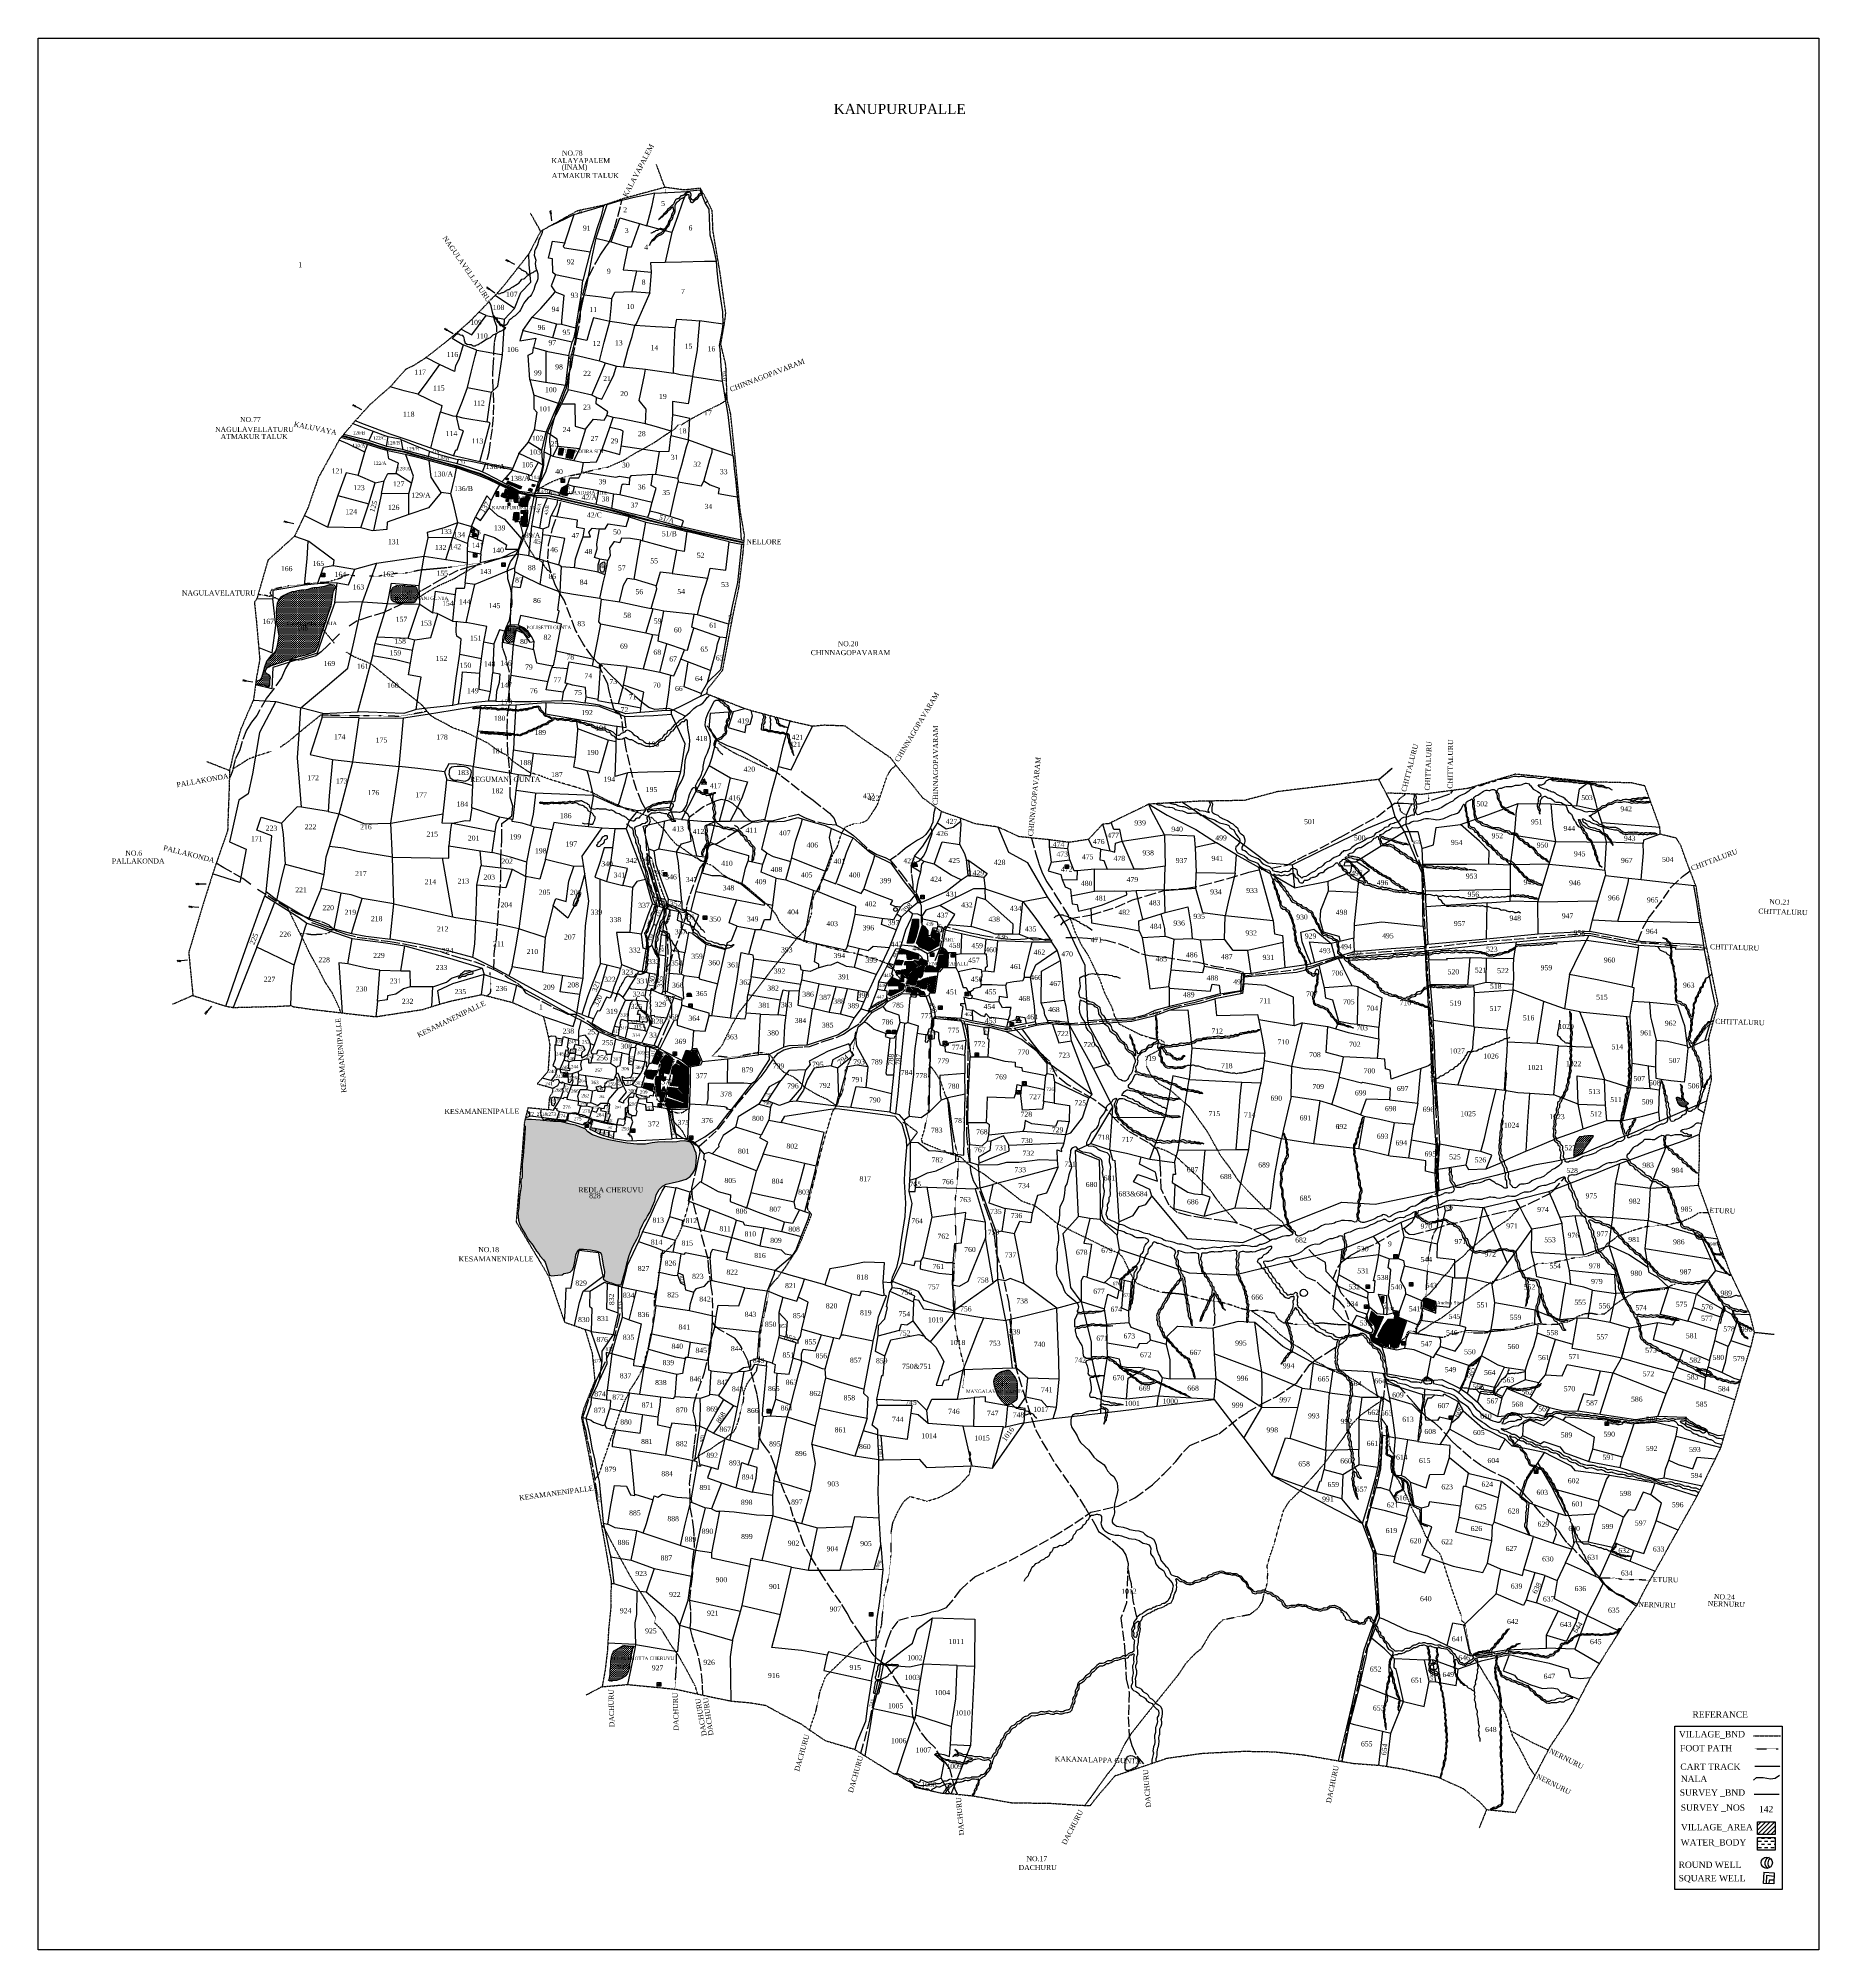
# Model space of a CAD drawing. Header units: millimetres. Extents: x 232 to 2351, y -1279 to 995.
import ezdxf

# ---------------------------------------------------------------- set-up
doc = ezdxf.new("R2010")
doc.units = ezdxf.units.MM
doc.header["$MEASUREMENT"] = 0
for name, pattern in [('ACAD_ISO02W100', [15, 12, -3]), ('ACAD_ISO07W100', [3, 0, -3]), ('ACAD_ISO11W100', [33, 12, -3, 12, -3, 0, -3]), ('BORDER', [1.75, 0.5, -0.25, 0.5, -0.25, 0, -0.25])]:
    doc.linetypes.add(name, pattern=pattern)
for name, color, linetype in [('CARTTRACK', 30, 'ACAD_ISO02W100'), ('NALA', 4, 'Continuous'), ('ROUND WELL', 5, 'Continuous'), ('SQUAREWELL', 5, 'Continuous'), ('SURVEY_BND', 7, 'Continuous'), ('SURVEY_NO', 7, 'Continuous'), ('VILLAGE_AREA', 1, 'Continuous'), ('WATER_BODY', 4, 'Continuous')]:
    doc.layers.add(name, color=color, linetype=linetype)
for name, color, linetype, lineweight in [('FOOTPATH', 150, 'ACAD_ISO07W100', 30), ('ROAD', 1, 'Continuous', 25), ('VILL_BOUNDARY', 6, 'BORDER', 30), ('VILL_UNIT_AREA', 3, 'ACAD_ISO11W100', 25)]:
    doc.layers.add(name, color=color, linetype=linetype, lineweight=lineweight)
doc.styles.get("Standard").update_dxf_attribs({"font": 'TIMES.TTF'})
doc.dimstyles.get("Standard").update_dxf_attribs({"dimtxt": 0.18, "dimasz": 0.18, "dimexe": 0.18, "dimexo": 0.0625, "dimgap": 0.09, "dimtad": 0, "dimtih": 1, "dimtoh": 1, "dimdec": 4, "dimzin": 0, "dimdsep": 46, "dimtxsty": 'Standard', "dimcen": 0.09, "dimadec": 0, "dimazin": 0, "dimtfac": 1, "dimtdec": 4, "dimtofl": 0, "dimtmove": 0, "dimatfit": 3, "dimfxl": 1, "dimtolj": 1, "dimtzin": 0, "dimarcsym": 0})

# ---------------------------------------------------------------- blocks, each defined once
blk = doc.blocks.new('2')
at = {"layer": 'VILLAGE_AREA'}
for points in [[(748, 404.4), (754.1, 404.4), (753.2, 405.5), (749.4, 405.7), (748, 404.4)], [(748.1, 402.3), (754.7, 402.4)], [(749, 405.3), (749.5, 404.4)], [(749, 404.4), (749, 402.3)], [(750.8, 402.3), (750.6, 403.9), (749.6, 403.9), (749.7, 402.3)], [(749.8, 405.7), (750.4, 404.4)], [(750.9, 405.6), (751.5, 404.4)], [(751.3, 404.4), (751.3, 402.3)], [(752, 405.6), (752.9, 404.4)], [(752, 402.3), (752, 403.9), (752.9, 403.9), (752.9, 402.3)], [(753.6, 404.4), (753.8, 402.3)]]:
    blk.add_lwpolyline(points, dxfattribs=at)
blk = doc.blocks.new('10')
at = {"layer": 'VILLAGE_AREA'}
for points in [[(1021, 109.9), (1027.5, 110)], [(1021, 107.9), (1027.5, 108.1)], [(1022.3, 109.9), (1022.2, 107.9)], [(1026.3, 110), (1025.2, 112.6), (1023.3, 112.5), (1022.3, 109.9)], [(1022.7, 110.9), (1025.9, 111)], [(1022.9, 111.4), (1025.7, 111.4)], [(1023.1, 111.8), (1025.4, 112)], [(1026.3, 110), (1026.2, 108)]]:
    blk.add_lwpolyline(points, dxfattribs=at)
for centre, radius, start, end in [((1024.6, 113), 0.727, 322.3214, 92.7832), ((1024, 113.1), 0.84, 136.4497, 220.1767)]:
    blk.add_arc(centre, radius, start, end, dxfattribs=at)

msp = doc.modelspace()

# ---------------------------------------------------------------- hatches: boundary and pattern name
at = {"layer": 'VILLAGE_AREA'}
h = msp.add_hatch(dxfattribs=at)
h.set_pattern_fill('ANSI31', color=256, scale=10, angle=90, style=0)
h.paths.add_polyline_path([(857.7, 506.4), (852.1, 507.3), (850.6, 499.7), (855.9, 498.8)])
h.paths.add_polyline_path([(870.5, 504.6), (862.3, 506.1), (859.9, 496.7), (867.7, 494.8)])
h.paths.add_polyline_path([(790.8, 468.1), (789.8, 465.5), (805.8, 458.5), (807.2, 461.6)])
h.paths.add_polyline_path([(803.2, 453.8), (802.8, 453.9), (802.6, 454), (787.8, 458.6), (786.4, 453.2), (784.1, 453.5), (782.7, 450.2), (791.1, 446.8), (797.8, 447.4), (799, 443.1), (803.3, 443.2)])
h.paths.add_polyline_path([(780.1, 455.2), (776.7, 455.7), (776.7, 450.1), (780.3, 449.6)])
h.paths.add_polyline_path([(791.8, 471.3), (789.7, 472), (788.4, 470.1), (790.4, 469.1)])
h.paths.add_polyline_path([(819.9, 458.3), (816.6, 459.5), (815.5, 456.9), (819.1, 455.5)])
h.paths.add_polyline_path([(823.3, 463.6), (820.3, 464.4), (819.8, 461.9), (822.3, 461.2)])
h.paths.add_polyline_path([(817.9, 448.8), (812.3, 450.8), (811.9, 448.2), (806.5, 447.5), (805.3, 444.3), (810.2, 444.3), (809.7, 438.3), (805.8, 437.8), (814.3, 438.2), (815.5, 444.6)])
h.paths.add_polyline_path([(814.6, 433.5), (806.4, 432.9), (806.2, 429.8), (809.7, 429.9), (809.5, 425.5), (806.8, 425.4), (805.9, 419.8), (807, 419.5), (806.8, 415.8), (808.2, 416.1), (808.2, 414.2), (814, 414.4)])
h.paths.add_polyline_path([(803.9, 430.9), (798.3, 430.7), (797.4, 421.6), (799.5, 421.3), (800.1, 419.2), (802.3, 419.5), (802.4, 421.6), (803.8, 422)])
h.paths.add_polyline_path([(793.4, 442.4), (791.3, 442.4), (791.3, 439.2), (793.4, 439.2)])
h.paths.add_polyline_path([(791.6, 446), (788.9, 446), (788.9, 443.9), (791.6, 443.9)], flags=16)
h.paths.add_polyline_path([(852.6, 500.3), (905.8, 500.3), (905.8, 506.5), (852.6, 506.5)], flags=9)
h.paths.add_polyline_path([(857.1, 492.2), (869, 492.2), (869, 501.4), (857.1, 501.4)], flags=9)
h.paths.add_polyline_path([(790.7, 442.3), (815.5, 442.3), (815.5, 451.7), (790.7, 451.7)], flags=9)
h.paths.add_polyline_path([(770.7, 433.3), (823.9, 433.3), (823.9, 439.4), (770.7, 439.4)], flags=9)
h = msp.add_hatch(dxfattribs=at)
h.set_pattern_fill('ANSI31', color=256, scale=10, angle=90, style=0)
h.paths.add_polyline_path([(870.5, 504.6), (862.3, 506.1), (859.9, 496.7), (867.7, 494.8)])
h.paths.add_polyline_path([(862.2, 462.3), (856.4, 460), (854.4, 453.8), (857.1, 452.2), (860.7, 452.3)])
h.paths.add_polyline_path([(852.6, 500.3), (905.8, 500.3), (905.8, 506.5), (852.6, 506.5)], flags=9)
h.paths.add_polyline_path([(857.1, 492.2), (869, 492.2), (869, 501.4), (857.1, 501.4)], flags=9)
h.paths.add_polyline_path([(855.2, 451.4), (908.5, 451.4), (908.5, 457.5), (855.2, 457.5)], flags=9)
h.paths.add_polyline_path([(858.3, 456.7), (866.2, 456.7), (866.2, 462.7), (858.3, 462.7)], flags=9)
h = msp.add_hatch(dxfattribs=at)
h.set_pattern_fill('ANSI31', color=256, scale=10, angle=90, style=0)
h.paths.add_polyline_path([(1278.8, -135), (1266.9, -133), (1265, -139.4), (1271, -140.2), (1271, -143.4), (1276.2, -143.1), (1276.6, -139.9), (1279.7, -139.8), (1281.8, -142.7), (1287.3, -143.4), (1285.7, -139.1), (1282.3, -138.3)])
h.paths.add_polyline_path([(1263.4, -130.6), (1256.7, -128.7), (1257.1, -126.2), (1248.8, -122.6), (1243.2, -129.8), (1243.2, -132), (1255.6, -131.8), (1256.5, -137), (1244.4, -137.8), (1243.4, -142.5), (1246.3, -144.1), (1261.2, -136.6)])
h.paths.add_polyline_path([(1278.9, -121.6), (1281.8, -122.7), (1284.3, -120.4), (1286.5, -109.6), (1285.7, -107.8), (1274.2, -112.9), (1268.9, -118.6), (1265.6, -129.5), (1275.5, -131.5)])
h.paths.add_polyline_path([(1291, -122.4), (1285.3, -123.8), (1281.6, -126.3), (1279.2, -126.4), (1277.3, -131.6), (1282.1, -135.1), (1288.1, -136.2)])
h.paths.add_polyline_path([(1300.5, -120.6), (1292, -122.3), (1290.2, -136.6), (1294, -139.7), (1297.6, -140)])
h.paths.add_polyline_path([(1295.6, -129.9), (1295.6, -134.3), (1294.3, -134.3), (1292.8, -134.3), (1291.5, -134.3), (1291.5, -129.9)], flags=16)
h.paths.add_polyline_path([(1296.4, -109.3), (1290.5, -108.2), (1288.1, -110.1), (1286.5, -115.3), (1303, -115.2), (1306.1, -110), (1314.4, -110.2), (1315.3, -95.8), (1303.5, -96.5), (1301.1, -109.6), (1299.5, -111.5)])
h.paths.add_polyline_path([(1281.8, -100), (1279.5, -103.1), (1274.3, -102.1), (1273.7, -103.5), (1263.1, -103.5), (1262.6, -106.7), (1265.2, -107.2), (1265.3, -112.9), (1259.4, -113.4), (1258.4, -121.9), (1265.4, -121.7), (1266.8, -117.4), (1270.3, -113.5), (1278.8, -107.3), (1284.1, -106.9), (1284.9, -106.8), (1285.2, -106.8), (1290.1, -106.5), (1290.2, -105.4)])
h.paths.add_polyline_path([(1279.5, -95.7), (1258.6, -88.9), (1256.3, -94.3), (1265.4, -94.6), (1266.4, -101), (1271, -101.2), (1271.8, -99.7), (1279.5, -101)])
h.paths.add_polyline_path([(1261.7, -102.5), (1253.4, -101.8), (1252.1, -106.9), (1259.1, -107.2)])
h.paths.add_polyline_path([(1279.4, -62.1), (1279.4, -52.8), (1272.6, -52.9), (1271.4, -59.2), (1266, -81.3), (1273.7, -81.4), (1276.5, -74.2)])
h.paths.add_polyline_path([(1304.6, -69.8), (1300.4, -69.6), (1299.1, -65.4), (1297.4, -65.4), (1294.9, -75), (1290, -74), (1289.8, -67.1), (1283.9, -60.9), (1277, -81.4), (1281.3, -86.2), (1292.2, -90.8), (1303.6, -84.2)])
h.paths.add_polyline_path([(1307.2, -87.2), (1304, -94.5), (1315.3, -95), (1315.5, -93), (1312.6, -92.8)])
h.paths.add_polyline_path([(1264.2, -121.2), (1280.6, -121.2), (1280.6, -112), (1264.2, -112)], flags=24)
h.paths.add_polyline_path([(1290.9, -108.8), (1338.2, -108.8), (1338.2, -102.6), (1290.9, -102.6)], flags=9)
h.paths.add_polyline_path([(1270.7, -91.8), (1286.9, -91.8), (1286.9, -82.8), (1270.7, -82.8)], flags=25)
h.paths.add_polyline_path([(1279.8, -80.2), (1321.9, -80.2), (1321.9, -74.1), (1279.8, -74.1)], flags=9)
h.paths.add_polyline_path([(1287.7, -85), (1304.1, -85), (1304.1, -75.8), (1287.7, -75.8)], flags=8)
h.paths.add_polyline_path([(1270.7, -91.8), (1286.9, -91.8), (1286.9, -82.8), (1270.7, -82.8)], flags=25)
h.paths.add_polyline_path([(1287.7, -85), (1304.1, -85), (1304.1, -75.8), (1287.7, -75.8)], flags=24)
h = msp.add_hatch(dxfattribs=at)
h.set_pattern_fill('ANSI31', color=256, scale=10, angle=90, style=0)
h.paths.add_polyline_path([(1015.8, -213.7), (1009.3, -213.2), (1009.3, -210.7), (1004.3, -209.6), (999.7, -221), (1008.1, -227.2), (1018.2, -225.6), (1019.6, -220.9)])
h.paths.add_polyline_path([(1005.6, -229.3), (992.9, -220.6), (992, -223.8), (996.8, -226), (996, -228), (990.9, -225.1), (988.3, -226.9), (985.8, -236.7), (988.4, -237.6), (986.9, -247.6), (986.1, -247.8), (984.6, -247.6), (984, -250.8), (994.6, -251.9), (994.6, -254.3), (982.7, -252.5), (980.6, -261.6), (982.3, -261.5), (982.6, -263.9), (1000.7, -270.7), (1000.6, -272.5), (979.9, -265.6), (978, -269.9), (979.5, -270.5), (978.2, -273.3), (983.5, -278.1), (1004.7, -276.9), (1005.7, -245.1)])
h.paths.add_polyline_path([(986.6, -222.4), (987, -218.7), (978.6, -214.5), (973.5, -221.2), (973.1, -229.6), (970.5, -234.1), (974.9, -235.1), (975.5, -235.1), (975.5, -235.3), (982.3, -236.8)])
h.paths.add_polyline_path([(974.9, -212.4), (969.7, -209.2), (966.9, -216.1), (963.3, -224), (969.4, -225.3)])
h.paths.add_polyline_path([(968.2, -233.1), (956.4, -232.6), (954.1, -236.6), (956.3, -241.6), (963.5, -243.1)])
h.paths.add_polyline_path([(964, -249), (953.2, -247.9), (951.7, -253.4), (963.8, -256.2)])
h.paths.add_polyline_path([(972, -244.5), (977.8, -245), (978.9, -240.5), (974.9, -240.1), (968.5, -239.9), (967.7, -240), (966.6, -245.6), (969, -263.2), (972.1, -263.9), (972.8, -270.4), (975.4, -270.3), (978, -259.5), (972.3, -258.4)])
h.paths.add_polyline_path([(1002.2, -218.3), (1018.6, -218.3), (1018.6, -209.1), (1002.2, -209.1)], flags=9)
h.paths.add_polyline_path([(971.9, -251), (988.3, -251), (988.3, -241.8), (971.9, -241.8)], flags=9)
h = msp.add_hatch(dxfattribs=at)
h.set_pattern_fill('ANSI31', color=256, scale=10, angle=90, style=0)
h.paths.add_polyline_path([(1893.2, -507.2), (1883, -504.2), (1881.3, -507), (1880.3, -513.9), (1889.6, -517.9), (1889.3, -513.5), (1893.4, -513.1)])
h.paths.add_polyline_path([(1833.4, -502.2), (1829.4, -501.8), (1830.3, -506.5), (1831.3, -509.1), (1832.8, -509.2)])
h.paths.add_polyline_path([(1832.8, -525.8), (1825.3, -524.9), (1818.3, -518.9), (1815.7, -529.1), (1821.9, -536.2), (1822.9, -540.8), (1820.7, -545.9), (1823.4, -546.6)])
h.paths.add_polyline_path([(1860.1, -531.7), (1850.1, -527.4), (1850.3, -520.3), (1845.5, -519.9), (1844.8, -522.6), (1846.4, -522.8), (1845.2, -529), (1838, -529.1), (1832.2, -536.6), (1825.4, -548.8), (1831.2, -550.7), (1830.8, -552.5), (1826.4, -550.8), (1825.4, -552), (1821.6, -550.4), (1823.1, -547.7), (1817.6, -546.1), (1819.8, -554.6), (1828, -558.8), (1828.1, -556), (1834.4, -556), (1834.2, -560.9), (1838.5, -561.2), (1838.9, -557.4), (1841.1, -557.5), (1841, -561.6), (1848.3, -562.7), (1849.6, -558.9), (1850.8, -559.4)])
h.paths.add_polyline_path([(1880.2, -516.7), (1891.1, -516.7), (1891.1, -510.6), (1880.2, -510.6)], flags=9)
h.paths.add_polyline_path([(1884.5, -512.2), (1925.3, -512.2), (1925.3, -505.9), (1884.5, -505.9)], flags=9)
h.paths.add_polyline_path([(1831, -506.4), (1830.3, -517.3), (1836.4, -517.6), (1837.1, -506.8)], flags=9)
h.paths.add_polyline_path([(1802.8, -537.9), (1819.2, -537.9), (1819.2, -528.7), (1802.8, -528.7)], flags=9)
h = msp.add_hatch(dxfattribs=at)
h.set_pattern_fill('ANSI31', color=256, scale=30, angle=180, style=0)
h.set_pattern_definition([(225, (238.6447, -2576.1163), (2.6516504, -2.6516504), [])])
h.paths.add_polyline_path([(2277.8, -1126.5), (2277.8, -1141.5), (2298.8, -1141.5), (2298.8, -1126.5)])
at = {"layer": 'WATER_BODY'}
h = msp.add_hatch(dxfattribs=at)
h.set_pattern_fill('DASH', color=256, scale=10, style=0)
h.paths.add_polyline_path([(552.8, 339.3), (548.4, 338.5), (545.2, 338.5), (540.7, 337.4), (536.5, 336.3), (534.2, 336.2), (529, 334.6), (524.5, 332.2), (520.5, 329.6), (518.5, 326.7), (516.5, 323), (515.5, 316.6), (515.4, 312), (515.5, 307.6), (515.8, 299.9), (516.8, 294.5), (517.8, 288.3), (518.5, 284.4), (518.2, 281.4), (516.9, 274.6), (516.4, 272.4), (515.6, 268.8), (514.8, 266.6), (512.6, 263.1), (509, 260.3), (505.9, 256.3), (503.8, 253.4), (501.3, 246.8), (499.6, 241), (498.7, 236.9), (497.7, 234.1), (496, 231.5), (493.3, 230.6), (491.2, 229.6), (490.8, 227.1), (494.5, 226.5), (497.7, 225.8), (500.9, 225.2), (502.8, 224.6), (504.8, 223.9), (506.2, 223.6), (506.6, 223.7), (506.8, 224), (507.3, 224.6), (507.7, 225.8), (507.8, 226.5), (507.8, 227.9), (507.8, 229.7), (507.8, 231.8), (508.4, 234.5), (508.1, 236), (507.4, 236.7), (506.1, 237.7), (504.9, 238.5), (504, 239), (503.5, 239.5), (503, 240.5), (502.5, 242.1), (502.5, 242.6), (503.3, 244.4), (504.8, 246.5), (506.5, 247.3), (508.5, 248.3), (510.9, 249.3), (514.7, 250.5), (515.4, 250.7), (516.9, 251.3), (522.2, 252.8), (524.4, 253.6), (526.4, 254.5), (527.8, 255.1), (529.2, 255.3), (530, 255.5), (531.2, 255.6), (532.7, 256.1), (535.2, 257.4), (539.1, 258.5), (544.1, 259.9), (552.1, 261.9), (558.5, 264.3), (560.4, 265.1), (562.3, 266.8), (563.8, 269.2), (565, 271.2), (565.7, 273.6), (567.5, 281), (569.4, 287.2), (572.1, 293.8), (573.9, 299.9), (577.6, 311.2), (580.6, 319.6), (581.3, 324.5), (582.5, 333.5), (583.4, 337.7), (585.1, 340.5), (586.4, 342.3), (584.3, 344.5), (581.1, 344.7), (578.9, 344.7), (576.4, 344.1), (572.8, 342.9), (567.9, 341.9), (564, 341.2), (560, 341.2), (557.5, 340.6)])
h.paths.add_polyline_path([(527, 296), (586.3, 296), (586.3, 302.1), (527, 302.1)], flags=24)
h.paths.add_polyline_path([(538.3, 289), (554.7, 289), (554.7, 298.1), (538.3, 298.1)], flags=24)
h = msp.add_hatch(dxfattribs=at)
h.set_pattern_fill('DASH', color=256, scale=10, style=0)
h.paths.add_polyline_path([(653.9, 341.5), (652.2, 337.6), (652.2, 333.3), (652.2, 329.6), (652.5, 326.9), (654, 325.4), (655.8, 324.5), (659.2, 323.4), (663.2, 323.5), (668.4, 323.5), (675.9, 323.4), (679.4, 323.8), (681.2, 325.6), (681.7, 326.3), (682, 327.1), (682.6, 328.8), (683.1, 330.8), (683.9, 333.4), (683.8, 335.3), (683.3, 337.6), (682.8, 339.7), (682.4, 341.1), (681.3, 342.1), (680.5, 342.6), (678.3, 343.1), (676.4, 343.3), (673.9, 343.3), (672.5, 343.3), (670.3, 343.3), (667.9, 343.8), (666.1, 343.8), (662.4, 343.7), (658.7, 344.1)])
h.paths.add_polyline_path([(650.9, 325.7), (718.7, 325.7), (718.7, 331.9), (650.9, 331.9)], flags=9)
h.paths.add_polyline_path([(662.1, 330.7), (678.4, 330.7), (678.4, 339.8), (662.1, 339.8)], flags=24)
h = msp.add_hatch(dxfattribs=at)
h.set_pattern_fill('DASH', color=256, scale=10, style=0)
h.paths.add_polyline_path([(798.1, 285.3), (798.3, 287.1), (798.8, 288.6), (799.3, 289.9), (799.8, 290.9), (800.3, 291.7), (800.9, 292.3), (801.6, 292.3), (802.8, 292.3), (804.2, 291.5), (806.5, 290.1), (806.9, 289.8), (808.6, 288.9), (809.6, 288.2), (810.5, 287.4), (811.2, 286.6), (811.8, 285.6), (812.6, 284.8), (813.5, 284.1), (814.2, 283.2), (815, 282.4), (815.8, 282.2), (816.8, 282.7), (816.8, 283.5), (816.6, 285.4), (814.5, 288.7), (811.2, 291.3), (809.3, 292.8), (806.9, 293.8), (804.4, 294.7), (801.4, 294.9), (799, 295.4), (794.9, 296), (794.1, 295.7), (792.6, 294.9), (791.8, 293.7), (790.6, 291.4), (789.7, 288.8), (789.2, 285), (788.7, 283.6), (788.4, 282.3), (788.4, 281.2), (788.4, 280.6), (788.6, 278.8), (789, 278.2), (789.4, 277.6), (790.2, 277.1), (791.5, 276.2), (793.1, 276.2), (796.1, 276.5), (796.4, 276.8), (797, 277.5), (797.5, 278.5), (797.9, 279.8), (798.2, 282.2)])
h.paths.add_polyline_path([(789.3, 285.9), (801.2, 285.9), (801.2, 295), (789.3, 295)], flags=25)
h = msp.add_hatch(dxfattribs=at)
h.set_pattern_fill('DASH', color=256, scale=10, style=0)
h.paths.add_polyline_path([(2194.7, -272.8), (2194.8, -272.7), (2194.9, -272.6), (2194.9, -272.6), (2195, -272.5), (2195.1, -272.4), (2195.1, -272.3), (2195.1, -272.2), (2195.1, -272.1), (2195.1, -272), (2195.1, -271.8), (2195, -271.7), (2195, -271.6), (2194.8, -271.4), (2194.7, -271.3), (2194.5, -271.1), (2194.3, -271), (2194.1, -270.8), (2193.9, -270.6), (2193.6, -270.4), (2193.4, -270.3), (2193.2, -270.1), (2192.8, -269.9), (2192.5, -269.7), (2192.4, -269.6), (2192.2, -269.4), (2192, -269.3), (2191.9, -269.2), (2191.7, -269.1), (2191.6, -269), (2191.4, -268.9), (2191.2, -268.8), (2191.1, -268.7), (2190.9, -268.6), (2190.7, -268.6), (2190.4, -268.4), (2190.2, -268.3), (2189.9, -268.1), (2189.6, -267.9), (2189.5, -267.9), (2189.3, -267.8), (2189.2, -267.7), (2189, -267.6), (2188.9, -267.6), (2188.8, -267.5), (2188.6, -267.5), (2188.5, -267.4), (2188.4, -267.4), (2188.3, -267.3), (2188, -267.2), (2187.7, -267.1), (2187.5, -266.9), (2187.3, -266.8), (2187.1, -266.6), (2186.9, -266.5), (2186.8, -266.4), (2186.6, -266.3), (2186.5, -266.2), (2186.3, -266.2), (2186.2, -266.1), (2186.1, -266), (2185.9, -265.9), (2185.8, -265.9), (2185.7, -265.8), (2185.4, -265.7), (2185.2, -265.6), (2185, -265.5), (2184.8, -265.4), (2184.7, -265.3), (2184.6, -265.3), (2184.4, -265.2), (2184.2, -265.1), (2184.1, -265), (2183.9, -265), (2183.8, -264.9), (2183.6, -264.9), (2183.4, -264.8), (2183.2, -264.7), (2183.1, -264.7), (2182.9, -264.7), (2182.8, -264.6), (2182.7, -264.6), (2182.5, -264.6), (2182.4, -264.6), (2182.3, -264.6), (2182.2, -264.6), (2182.1, -264.6), (2182.1, -264.7), (2182, -264.7), (2181.9, -264.7), (2181.8, -264.8), (2181.8, -264.8), (2181.7, -264.9), (2181.6, -265), (2181.6, -265.1), (2181.5, -265.1), (2181.5, -265.2), (2181.5, -265.4), (2181.4, -265.5), (2181.4, -265.6), (2181.4, -265.7), (2181.4, -265.9), (2181.4, -266.1), (2181.4, -266.2), (2181.5, -266.4), (2181.5, -266.7), (2181.6, -266.9), (2181.7, -267.1), (2181.7, -267.4), (2181.8, -267.7), (2181.9, -268), (2182.1, -268.3), (2182.2, -268.6), (2182.3, -268.9), (2182.4, -269.2), (2182.5, -269.6), (2182.6, -269.9), (2182.8, -270.3), (2182.9, -270.6), (2183, -270.9), (2183.1, -271.2), (2183.3, -271.5), (2183.4, -271.7), (2183.5, -272), (2183.6, -272.2), (2183.7, -272.4), (2183.9, -272.6), (2184, -272.8), (2184.1, -272.9), (2184.2, -273.1), (2184.3, -273.3), (2184.4, -273.4), (2184.6, -273.6), (2184.7, -273.7), (2184.8, -273.9), (2184.9, -274), (2185, -274.1), (2185.1, -274.2), (2185.2, -274.3), (2185.3, -274.4), (2185.4, -274.5), (2185.5, -274.5), (2185.6, -274.6), (2185.7, -274.6), (2185.8, -274.7), (2185.9, -274.8), (2186.1, -274.9), (2186.2, -274.9), (2186.4, -275), (2186.6, -275.1), (2186.7, -275.2), (2186.9, -275.2), (2187.1, -275.3), (2187.2, -275.4), (2187.4, -275.4), (2187.6, -275.5), (2187.8, -275.6), (2188, -275.6), (2188.3, -275.7), (2188.5, -275.7), (2188.9, -275.8), (2189.3, -275.9), (2189.7, -275.9), (2190.2, -275.9), (2190.7, -275.9), (2191.2, -275.8), (2191.8, -275.7), (2192.4, -275.4), (2193, -275.1), (2193.2, -274.6), (2193.4, -274.3), (2193.7, -273.8), (2194, -273.4), (2194.3, -273.2), (2194.4, -273), (2194.5, -272.9)])
h.paths.add_polyline_path([(2078.3, -317.5), (2080.2, -314.3), (2081.8, -312), (2082.5, -310.9), (2082, -310.4), (2080.4, -310.4), (2079, -310.4), (2075.5, -310.6), (2073, -310.8), (2071.5, -311), (2068.5, -311.6), (2066, -311.8), (2063.9, -314), (2061.9, -317.8), (2060, -324.2), (2059, -328.7), (2059, -332.7), (2058.7, -334), (2059.8, -334.6), (2063.8, -332.8), (2067.2, -331.6), (2069, -330.7), (2072.2, -325.2)])
h.paths.add_polyline_path([(2046.5, -329.5), (2062.9, -329.5), (2062.9, -320.3), (2046.5, -320.3)], flags=9)
h = msp.add_hatch(dxfattribs=at)
h.set_pattern_fill('DASH', color=256, scale=10, style=0)
h.paths.add_polyline_path([(967.2, -380.9), (971.1, -374.5), (974.7, -370.6), (979.1, -368.2), (986.5, -366.3), (995.1, -364.5), (1003.2, -362.1), (1007.7, -358.9), (1011.1, -354.9), (1013.3, -351.2), (1014.5, -346.6), (1015.5, -335.6), (1014.9, -331.3), (1013.3, -327.5), (1011.1, -321.2), (1008.1, -318.2), (1000.7, -316.5), (995.7, -317.1), (992.1, -317.8), (986.7, -318.3), (977.1, -317.8), (969.1, -318), (962.7, -318.9), (954.6, -320.3), (944.2, -320.5), (932.7, -319.4), (921.4, -317.5), (911.2, -315.5), (903.2, -313.2), (891.8, -309.4), (886.1, -305.7), (882.7, -302.3), (871.5, -297.8), (865.6, -296.6), (854.9, -294.1), (845.4, -293.4), (836.9, -292.8), (833.9, -292.4), (833.4, -292.7), (833.5, -292.3), (829.5, -291.8), (819.1, -291), (814.3, -291), (811.5, -290.9), (810.6, -294.3), (810.3, -298.2), (811.6, -299.1), (811.7, -301.8), (811.1, -306.6), (810.6, -313.8), (810, -323.8), (809.1, -334.7), (808.5, -339.8), (808, -345.2), (808, -351.1), (807.8, -359.7), (807.6, -361.2), (806.9, -362), (806.4, -363.2), (806.4, -366.3), (806.6, -370.8), (805.1, -380.2), (804.5, -388), (803.8, -396.1), (802.9, -402), (803.5, -411), (804.7, -415), (807.4, -420.6), (812, -428.1), (815.6, -434.4), (820.5, -440.5), (825.1, -447.7), (827.9, -450.8), (829.4, -453.6), (833.2, -458.1), (835.2, -460.9), (837.1, -466.8), (839.1, -472.9), (840.5, -476.1), (843.2, -477.2), (846.3, -476.7), (850.4, -476.3), (855.4, -475.8), (857.6, -474.2), (862.3, -473.4), (865, -472.6), (867.7, -470.1), (869.4, -466), (870.8, -457.9), (871.8, -451.9), (874, -447.1), (876, -445.3), (881.1, -445.2), (889.1, -446.2), (895.6, -447.3), (901.2, -449.4), (902.2, -452), (903.2, -457), (904.5, -464.3), (905.7, -471.9), (905.3, -477.4), (904.4, -480.7), (906.9, -483.1), (912, -484.8), (914.4, -485.3), (918, -486.9), (921.1, -487.6), (923.3, -487.7), (925.7, -487.8), (927.3, -482.6), (928.1, -479.6), (928.8, -476.5), (930.8, -470.1), (932.5, -462.7), (935.3, -452.8), (938.4, -445), (940, -441.4), (944.4, -433.4), (946.8, -428.6), (948.5, -422.5), (951, -416.6), (952.9, -412.6), (955.1, -409.9), (957.2, -406.1), (960, -401.7), (963, -394.1), (965.6, -388)])
h.paths.add_polyline_path([(873.4, -379.6), (951, -379.6), (951, -370.4), (873.4, -370.4)], flags=24)
h.paths.add_polyline_path([(886, -386.4), (902.4, -386.4), (902.4, -377.3), (886, -377.3)], flags=24)
h = msp.add_hatch(dxfattribs=at)
h.set_pattern_fill('DASH', color=256, scale=10, style=0)
h.paths.add_polyline_path([(1397.2, -607.6), (1397.2, -606.4), (1397.1, -605.2), (1397, -604), (1396.8, -602.8), (1396.4, -601.4), (1395.8, -599.9), (1395, -598.3), (1393.9, -596.6), (1393.1, -595.5), (1392.4, -594.7), (1391.9, -593.9), (1391.4, -593.3), (1390.9, -592.8), (1390.5, -592.3), (1390.1, -591.9), (1389.8, -591.6), (1389.5, -591.2), (1389.2, -590.9), (1388.9, -590.7), (1388.6, -590.5), (1388.3, -590.3), (1388.1, -590.1), (1387.8, -589.9), (1387.5, -589.8), (1387.3, -589.7), (1387, -589.6), (1386.8, -589.6), (1386.5, -589.5), (1386.3, -589.5), (1386, -589.5), (1385.8, -589.5), (1385.5, -589.6), (1385.2, -589.6), (1384.9, -589.7), (1384.6, -589.7), (1384.3, -589.8), (1383.9, -589.9), (1383.5, -590), (1383.1, -590.1), (1382.7, -590.2), (1382.2, -590.3), (1381.7, -590.4), (1381.1, -590.6), (1380.6, -590.7), (1380.1, -590.8), (1379.5, -590.9), (1379, -591.1), (1378.5, -591.2), (1378, -591.4), (1377.6, -591.5), (1377.2, -591.7), (1376.8, -591.9), (1376.4, -592.1), (1376, -592.3), (1375.6, -592.5), (1375.2, -592.7), (1374.9, -592.9), (1374.5, -593.1), (1374.1, -593.4), (1373.8, -593.6), (1373.4, -593.9), (1373.1, -594.1), (1372.8, -594.3), (1372.5, -594.5), (1372.3, -594.7), (1372.1, -594.9), (1371.9, -595.1), (1371.7, -595.2), (1371.5, -595.5), (1371.4, -595.7), (1371.2, -596), (1371, -596.4), (1370.8, -596.8), (1370.5, -597.2), (1370.3, -597.8), (1370.1, -598.3), (1369.8, -598.9), (1369.6, -599.5), (1369.4, -600.1), (1369.2, -600.6), (1369.1, -601.2), (1369, -601.8), (1368.9, -602.4), (1368.9, -603), (1368.9, -603.6), (1369, -604.4), (1369.1, -605.2), (1369.3, -606), (1369.5, -607), (1369.7, -608.1), (1370.1, -609.3), (1370.4, -610.4), (1370.8, -611.6), (1371.2, -612.8), (1371.6, -614), (1372, -615), (1372.4, -616.1), (1372.8, -617), (1373.2, -617.9), (1373.6, -618.8), (1374, -619.6), (1374.5, -620.3), (1374.9, -621.1), (1375.4, -621.8), (1375.9, -622.5), (1376.4, -623.1), (1376.9, -623.8), (1377.4, -624.4), (1377.9, -625), (1378.4, -625.6), (1378.9, -626.1), (1379.3, -626.6), (1379.7, -627), (1380.1, -627.4), (1380.5, -627.8), (1380.9, -628.1), (1381.2, -628.4), (1381.5, -628.6), (1381.9, -628.9), (1382.2, -629.1), (1382.5, -629.3), (1382.7, -629.4), (1383, -629.6), (1383.3, -629.7), (1383.6, -629.8), (1383.9, -629.9), (1384.2, -630), (1384.5, -630.1), (1384.8, -630.2), (1385.1, -630.2), (1385.4, -630.2), (1385.7, -630.3), (1386, -630.3), (1386.4, -630.2), (1386.7, -630.2), (1387, -630.1), (1387.4, -630), (1387.7, -629.8), (1388.1, -629.7), (1388.5, -629.5), (1388.9, -629.3), (1389.3, -629), (1389.7, -628.8), (1390.2, -628.5), (1390.7, -628.2), (1391.2, -627.8), (1391.8, -627.5), (1392.3, -627.2), (1392.9, -626.8), (1393.4, -626.5), (1393.9, -626.1), (1394.4, -625.8), (1394.9, -625.4), (1395.3, -625.1), (1395.7, -624.8), (1396.1, -624.5), (1396.4, -624.1), (1396.6, -623.7), (1396.8, -623.3), (1397, -622.8), (1397.2, -622.3), (1397.2, -621.7), (1397.3, -621), (1397.3, -620.3), (1397.3, -619.6), (1397.3, -618.7), (1397.3, -617.8), (1397.3, -616.8), (1397.3, -615.8), (1397.2, -614.7), (1397.2, -613.6), (1397.2, -612.4), (1397.2, -611.2), (1397.2, -610), (1397.2, -608.8)])
h.paths.add_polyline_path([(1334.9, -617.6), (1404.1, -617.6), (1404.1, -611.5), (1334.9, -611.5)], flags=9)
h.paths.add_polyline_path([(1369.8, -610.1), (1386.1, -610.1), (1386.1, -600.9), (1369.8, -600.9)], flags=25)
h = msp.add_hatch(dxfattribs=at)
h.set_pattern_fill('DASH', color=256, scale=10, style=0)
h.paths.add_polyline_path([(936.8, -933.5), (937.5, -927.5), (938.7, -923.2), (938.9, -921.7), (940.9, -917.5), (940.3, -917.5), (937.4, -917.4), (933.9, -916.9), (930.6, -916.7), (928.9, -916.8), (927.3, -917.2), (925, -918.7), (922.1, -920.4), (917.3, -923.2), (916.2, -924.8), (915, -927.3), (914.1, -930.8), (913.5, -935.5), (913.6, -941.3), (912.6, -946.4), (912.6, -950.6), (911.7, -956), (910.8, -958.5), (912.7, -958.9), (915.9, -958.8), (920.3, -958.3), (924.4, -956.8), (927.9, -955), (930.5, -953.2), (932.8, -950.4), (934, -948), (934, -947.5), (935.6, -942.9), (935.6, -938.7), (936.3, -935.6)])
h.paths.add_polyline_path([(911.6, -935.1), (987.6, -935.1), (987.6, -928.9), (911.6, -928.9)], flags=9)
h.paths.add_polyline_path([(919.6, -945.6), (935.9, -945.6), (935.9, -936.4), (919.6, -936.4)], flags=24)
h = msp.add_hatch(dxfattribs=at)
h.set_pattern_fill('DASH', color=256, scale=30, angle=180, style=0)
h.set_pattern_definition([(180, (238.6447, -2563.5322), (-3.75, -3.75), [3.75, -3.75])])
h.paths.add_polyline_path([(2277.8, -1145.2), (2277.8, -1160.1), (2298.8, -1160.1), (2298.8, -1145.2)])

# ---------------------------------------------------------------- linework, layer by layer
at = {"lineweight": 30}
msp.add_lwpolyline([(232.1, 994.8), (2350.6, 994.8), (2350.6, -1278.6), (232.1, -1278.6)], close=True, dxfattribs=at)
msp.add_lwpolyline([(232.1, 994.8), (2350.6, 994.8), (2350.6, -1278.6), (232.1, -1278.6)], close=True, dxfattribs=at)
for points in [[(841.9, 788.1), (840.9, 789.4)], [(842.1, 786.6), (841.1, 787.9)], [(842.3, 785.2), (841.3, 786.5)], [(841.9, 788.1), (842.5, 789.7)], [(842.1, 786.6), (842.7, 788.1)], [(842.3, 785.2), (842.9, 786.8)], [(789.9, 730.4), (788.3, 730.4)], [(789.9, 730.4), (789, 731.8)], [(791.4, 729.7), (789.7, 729.6)], [(791.4, 729.7), (790.4, 731.1)], [(792.5, 729.1), (790.9, 729)], [(792.5, 729.1), (791.6, 730.4)], [(767, 697.5), (765.4, 697.7)], [(767, 697.5), (766.2, 699)], [(768.3, 696.6), (766.7, 696.8)], [(768.3, 696.6), (767.5, 698.1)], [(769.4, 695.8), (767.7, 696)], [(769.4, 695.8), (768.6, 697.3)], [(716.6, 648.7), (715, 648.7)], [(716.6, 648.7), (715.8, 650.1)], [(718, 647.8), (716.4, 647.9)], [(718, 647.8), (717.1, 649.2)], [(719.1, 647.2), (717.5, 647.2)], [(719.1, 647.2), (718.3, 648.6)], [(607.7, 557.8), (606.1, 557.7)], [(607.7, 557.8), (606.8, 559.1)], [(609.2, 557), (607.5, 557)], [(609.2, 557), (608.2, 558.4)], [(610.4, 556.4), (608.7, 556.4)], [(610.4, 556.4), (609.4, 557.8)], [(526.1, 419.7), (524.5, 419.2)], [(526.1, 419.7), (524.8, 420.7)], [(527.6, 419.3), (526.1, 418.8)], [(527.6, 419.3), (526.4, 420.4)], [(528.9, 419), (527.4, 418.5)], [(528.9, 419), (527.7, 420.1)], [(477.1, 230.6), (475.5, 230)], [(477.1, 230.6), (475.7, 231.6)], [(478.7, 230.4), (477.1, 229.8)], [(478.7, 230.4), (477.3, 231.3)], [(480, 230.1), (478.4, 229.6)], [(480, 230.1), (478.6, 231.1)], [(421.2, -11.1), (419.7, -10.4)], [(421.2, -11.1), (419.7, -11.9)], [(422.8, -11.2), (421.3, -10.4)], [(422.8, -11.2), (421.3, -11.9)], [(424.1, -11.2), (422.6, -10.4)], [(424.1, -11.2), (422.6, -12)], [(412.6, -38.4), (411.2, -37.6)], [(412.6, -38.4), (411.2, -39.1)], [(414.3, -38.5), (412.8, -37.6)], [(414.3, -38.5), (412.8, -39.2)], [(415.6, -38.5), (414.1, -37.7)], [(415.6, -38.5), (414.1, -39.3)], [(399, -102.9), (397.5, -102.2)], [(399, -102.9), (397.7, -103.8)], [(400.6, -102.7), (399.1, -102.1)], [(400.6, -102.7), (399.3, -103.6)], [(401.9, -102.6), (400.4, -102)], [(401.9, -102.6), (400.6, -103.5)], [(431.4, -164.5), (429.8, -165.1)], [(432.4, -163.3), (430.9, -163.9)], [(431.4, -164.5), (431, -166.1)], [(433.3, -162.3), (431.8, -162.9)], [(432.4, -163.3), (432.1, -164.9)], [(433.3, -162.3), (433, -163.9)]]:
    msp.add_lwpolyline(points)
msp.add_lwpolyline([(2179.5, -1012.6), (2306.9, -1012.6), (2306.9, -1206.7), (2179.5, -1206.7)], close=True)
at = {"layer": 'CARTTRACK'}
for points in [[(823.9, 454.3), (826.8, 461.5), (831, 469.2), (836.1, 479.2), (839.3, 489.7), (842.2, 499), (842.1, 506.1), (840.7, 514.6), (840.7, 518.8), (843, 530.2), (845.9, 541.6), (849.1, 552.3), (854.6, 563.7), (858, 572.2), (860.5, 578.9), (861.9, 585.1), (863, 595), (866.5, 604.5), (868.4, 615), (871.3, 630.8), (873.5, 641.1), (876.5, 658), (877.3, 664.1), (877.1, 674.5), (881.7, 696.1), (883.5, 703.3), (885.6, 708.9), (887.5, 712.5), (895.4, 727.7), (900.8, 736.9), (907.4, 746.8), (910.9, 751.3), (913.3, 756.9), (917.7, 768.8), (921.8, 782.9), (925.4, 796.5), (927, 803.5)], [(760.7, 479.2), (766.8, 494.9), (768.5, 502.6), (770.6, 518.4), (772.8, 532.4), (773.9, 546.8), (774.4, 561.3), (773.6, 577.3), (772.9, 596.1), (773.6, 603), (774.3, 620.1), (775, 632.8), (777.6, 645.5), (777.8, 652), (775.4, 658.1), (772.6, 668.9), (770.9, 676.6), (768.8, 681.7)], [(1001.8, 188.4), (995.7, 191.7), (988.9, 195.4), (982.4, 197.6), (975.8, 197.2), (965.8, 196.5), (958.8, 198.7), (950.8, 204.9), (939.8, 214.4), (928.9, 222), (921.8, 229.3), (913, 237.8), (903.8, 247.6), (898, 252), (891.5, 258.6), (880.5, 274.5), (871.1, 291.6), (865.4, 306.6), (858, 326.3), (852.2, 335), (847.3, 344.8), (841.3, 362.4), (838.3, 375.6), (839.4, 391.7), (844.2, 411.6), (850.9, 431.3), (854.8, 446.5)], [(774.3, -112.6), (774.5, -94.2), (777.4, -75.9), (778.9, -54.7), (781.1, -23.8), (782.4, -6.4), (782.5, 17.9), (783.7, 42), (783.7, 60.9), (789.6, 65.1), (795.7, 70), (796.8, 81.6), (793.6, 92), (794, 112.2), (791, 145.8), (789.9, 173.4), (790.5, 189.9), (793.1, 207), (792.1, 225.8), (792.8, 240.7), (788.7, 257.8), (784.6, 269.6), (784.4, 274.6), (785.2, 283.4), (788.9, 294.1), (792.9, 302.7), (795.9, 321.6), (795.5, 333.4), (794.2, 341.7), (790.8, 351.7), (790.4, 362.9), (794, 372), (800.9, 381.2), (803.6, 386.7), (806.9, 397.4), (809, 404.7), (806.3, 415.7), (804.2, 420.3)], [(803.6, 386.7), (799.4, 384.3), (792.5, 381), (788.8, 379.3), (780.6, 375.8), (773.7, 373.5), (754.7, 368.2), (745.6, 366.2), (731.3, 361.8), (712.1, 351.6), (687.9, 337.6), (685.1, 336)], [(666.3, 322.5), (643.3, 312), (626, 306.5), (611.8, 301.9), (602.2, 295.7)], [(590.7, 286.4), (576.9, 272.7), (568.9, 264.9), (562.5, 260.2), (555.7, 258.1), (542.9, 254.9), (538.3, 256.3), (531.9, 254.3), (526.2, 245.2), (521.6, 234.3), (510.9, 218.9), (503.2, 209.2), (492.2, 189.4), (486.1, 181.2), (480.1, 171.8), (474.9, 158.3), (472, 148.5), (466.6, 137), (463.6, 124.7), (461.5, 117.8), (459.6, 115)], [(928.2, 170.1), (926.3, 185.8), (924.3, 191.7), (919.6, 193.5), (916.9, 197.2), (913.3, 210.5), (911.1, 220.1), (909.8, 226.6), (903.3, 240.3), (899.9, 247.4), (900.4, 250.2)], [(955, 77.6), (950.4, 85.7), (944, 101.3), (939.7, 115.5), (935.9, 131.2), (931.1, 151.7), (929.8, 162)], [(1078.2, 142.5), (1069.1, 147), (1061.5, 149.9), (1052.4, 153.4), (1046.7, 156.1), (1041.4, 158.2), (1035.9, 163.9), (1034.1, 168.7), (1032.5, 172.7), (1027.8, 176.9)], [(1078.2, 142.5), (1090, 136), (1105.3, 125.7), (1116.1, 117.7), (1144.7, 95.4), (1154.1, 88.8), (1173.4, 73.3), (1179.3, 67), (1182.1, 58.8), (1192.6, 53.2), (1202, 46.6), (1209.7, 39.8), (1219.9, 30.1), (1230.1, 24.2), (1239.9, 20.4), (1245.8, 17.4), (1258.9, 1.5), (1268.2, -11.2), (1276.1, -22.6), (1278.5, -28.8), (1282.5, -36.6), (1282.5, -46.3), (1282.8, -57.8)], [(1699.2, 7.9), (1718, 11.3), (1730.3, 18.1), (1757.4, 31.5), (1781.7, 44.8), (1798.3, 54.2), (1825.2, 69), (1841, 81.1), (1846, 85.1), (1856.6, 85), (1875.6, 84.1), (1900.5, 92.3), (1912.9, 96.7), (1915.1, 100.3)], [(980.2, -109.9), (981.8, -94.2), (981.3, -79), (980.3, -66.4), (976.9, -53.9), (976.8, -43.1), (976.1, -37.3), (971.6, -34.5), (968.7, -20.7), (963, -2.9), (958, 13.5), (955.8, 33.9), (954.5, 51.9), (954.8, 55.7), (959.6, 61), (960.7, 64), (958.7, 69.1)], [(1006.9, 68.6), (1004.9, 71.8), (999.6, 76.5)], [(1182.1, 58.8), (1171.3, 59.6), (1155.7, 63.2), (1145.1, 67.4), (1137.9, 70.8), (1136.6, 71.5), (1118.3, 67.2), (1106.4, 63.8), (1096.7, 63.8), (1087.8, 61.9), (1081.6, 62.6), (1078.2, 64.8), (1072.8, 69.5), (1068.5, 76.5), (1063.7, 80), (1058.4, 84.6), (1052.8, 87.7), (1044.5, 89.4), (1037.9, 87.4), (1023.7, 80.8), (1012.4, 72.2), (1006.9, 68.6), (1005, 63.1), (1005.5, 55.9), (1010.3, 44.7), (1012.6, 34.1), (1015.9, 20.4), (1020.7, 16.3), (1026.7, 16.1)], [(1273, -18.2), (1273, -11.8), (1271.2, 1.7), (1271.2, 9.7), (1271.8, 14.1), (1276, 14.6), (1281.1, 16.9), (1286, 22.4), (1289, 29.3), (1292.7, 40), (1295.6, 48.9), (1295.5, 52.8), (1293.8, 55.8), (1296.8, 62.7), (1298.1, 73.8), (1299.9, 80.1)], [(1874.5, -391.7), (1880.1, -386.6), (1894.3, -379.8), (1897.6, -377.2), (1896.6, -362.3), (1895.2, -349.3), (1896.8, -324.1), (1896.7, -304.2), (1895.1, -275.8), (1893.6, -251.1), (1891.9, -224.7), (1891.3, -196), (1888.8, -162), (1885.9, -129.9), (1884.6, -101.4), (1883, -79.6), (1881.1, -45.5), (1880.3, -15.8), (1879.8, -2.4), (1878.7, 6.5), (1872.5, 24.6), (1864, 49.4), (1859.7, 59), (1859.9, 70.7), (1865.1, 81.9), (1867.2, 84.5)], [(493.1, -17.2), (505.5, -24.7), (519.6, -34), (539.3, -45.7), (546.9, -49), (556.1, -52), (569.1, -55.8), (577.8, -59.6), (582.7, -64.1), (587, -66.8), (598.1, -70.7), (611.8, -74.2), (625.3, -76), (640.9, -78.2), (650.7, -79.4), (670.9, -83), (697.6, -88.2), (709.9, -90.9), (723.8, -95.8), (736, -99.4), (751.9, -103.5), (774.3, -112.6), (787.4, -119.5), (790.4, -122.2), (802.4, -129), (807.6, -133.9), (812, -140.5), (817.9, -143.8), (831.8, -150.7), (846, -158.6), (856, -162.8), (862.1, -165.8), (871.7, -166), (887, -174.7), (896.1, -182.1), (908.2, -189), (924.4, -194.5), (937, -198.2), (957.6, -203.1), (967.1, -205.9), (969.7, -204.5), (978.5, -184), (986, -167.1), (986.2, -161.5), (986.2, -154.7), (978.6, -141.2), (978.5, -130.5), (980.2, -109.9), (983.5, -106), (989.1, -89.5), (995.9, -70.1), (1002.6, -50.1), (1003.9, -36.3), (1008.1, -22.9), (1017.1, 1.1), (1019.5, 7.2), (1023.8, 13.4), (1026.7, 16.1), (1027.4, 22), (1027.7, 28.2), (1028.9, 33.3), (1032.9, 35.9), (1039.6, 37), (1055.2, 47), (1072, 57.7), (1081.6, 62.6)], [(1293.8, 55.8), (1288.1, 47.6), (1284.1, 44.1), (1278.2, 41.2), (1269.8, 35.4), (1263.7, 31), (1253.2, 22.4), (1247.7, 18.9), (1245.8, 17.4)], [(1414.1, 43.6), (1418.9, 24.7), (1422.8, 12.8), (1427.2, 1.4), (1432.3, -8.5), (1443, -25.1), (1452.1, -39.5), (1460, -52.5)], [(485.2, -11.5), (475.5, -4.5), (462.5, 2.9), (452.9, 8.2), (444, 13.7)], [(1448.7, -60.2), (1451.9, -55.9), (1455.6, -54.3), (1459.8, -52.2), (1485.3, -47.7), (1514.6, -38.8), (1534.1, -29.9), (1550.7, -25.1), (1574.1, -18), (1598.9, -16.2), (1617, -12.6), (1648.1, -4.4), (1672.6, 3.1), (1691.2, 7.1)], [(1665.8, -120.5), (1680.6, -118.5), (1726.8, -113), (1749.3, -107.9), (1774.9, -99.4), (1796.7, -94.5), (1830.4, -91.8), (1857.1, -89.7), (1889.9, -86.2), (1943.7, -80.1), (1988.3, -76.7), (2036.9, -72.7), (2077.4, -69.6), (2109.1, -75.9), (2132.6, -80.5), (2135.9, -78.3), (2141.8, -62.9), (2147.7, -52.2), (2165.9, -28.5), (2175, -14.9), (2188.5, -2.1), (2197.4, 4.7)], [(585.5, -65.8), (578.9, -65), (569.1, -61.2), (555.2, -56.2)], [(1438.6, -77.9), (1431.1, -78.2), (1424.6, -76.2), (1420, -75.3), (1411.8, -75.3), (1406.5, -76.7), (1395.4, -77.6), (1383, -76.7), (1364.1, -74), (1352.1, -71.7), (1342.8, -70.1), (1331.7, -67.3), (1317.5, -63.7), (1311.1, -61.7), (1309.1, -64.5), (1306.7, -78.7), (1305, -87.9), (1301.3, -96.5), (1299, -102.3)], [(1454.9, -74.6), (1469.2, -74.7), (1480.5, -75.6), (1502.4, -77.8), (1518.2, -82.1), (1531.4, -87.6), (1545.3, -94.3), (1554.1, -96.3), (1572.5, -98.1), (1591.1, -101.2), (1612.2, -104.1), (1630.7, -108.6), (1651.9, -112.1), (1665, -115.3), (1665.8, -118.1), (1665.7, -128), (1664.1, -138.4), (1653.7, -140.5), (1632.5, -145), (1607.1, -152.3), (1582, -157.7), (1565.2, -163.4), (1552.1, -167.7), (1533.3, -172.7), (1521.5, -173.5), (1484.2, -175.6), (1461.1, -177.3), (1454.6, -177.5), (1433.9, -175.7), (1421.9, -177.4), (1404.9, -180.7), (1388.9, -183.9), (1379.4, -183.5), (1373.1, -182.2), (1366.2, -180), (1358.3, -178.5), (1346.7, -177), (1333.3, -173.8), (1336.2, -183.9), (1338.1, -196), (1338.3, -209.2), (1337.9, -229.5), (1337.8, -248.8), (1337.3, -265.5), (1336.4, -285.4), (1336.6, -309.7), (1338.3, -330.1), (1341.7, -354.1), (1344.5, -363.6), (1352.3, -376.8), (1360.5, -399.5), (1367.7, -420.7), (1370, -431.3), (1371.8, -449.6), (1378, -469.4), (1386.5, -507.6)], [(1022.8, -975.8), (1022.4, -961.9), (1020.7, -943.6), (1016.8, -926.5), (1012.5, -913.1), (1010.4, -906.8), (1007.8, -895.6), (1008.8, -888.5), (1008.7, -874.9), (1007.4, -862.3), (1008.9, -846), (1010.3, -837.8), (1011.1, -830.5), (1010.1, -823.6), (1011.1, -814.6), (1012.9, -800.1), (1012.6, -786.1), (1012.1, -778.9), (1010.1, -763.9), (1007.7, -752.3), (1007.7, -741.9), (1007.2, -724.5), (1009, -709.3), (1011.5, -690), (1013.1, -676.9), (1014.8, -662), (1014.4, -655), (1014, -649.2), (1011.2, -638), (1012.7, -628), (1017.4, -613.2), (1024.9, -592), (1028.7, -576.2), (1031.2, -567.9), (1032.6, -560.9), (1032.7, -555.3), (1033.4, -542.4), (1034.5, -530.7), (1034.6, -515.1), (1034.2, -499.3), (1032.7, -489.5), (1030.2, -470.3), (1029.1, -457.2), (1024.4, -439.8), (1019.1, -418.8), (1014.6, -402.2), (1010.4, -383.9), (1009.7, -372.7), (1015.8, -348.1), (1018, -336.3), (1019.7, -329.9), (1018.6, -322.7), (1029.9, -313.1), (1041.5, -302.2), (1051.9, -289.1), (1063.5, -273.3), (1077, -257.4), (1084.6, -248.1), (1092.2, -240.1), (1099.5, -230), (1107.2, -218.4), (1112.4, -212.3), (1119.4, -208.3), (1129.7, -205.5), (1143.4, -204.8), (1149.6, -204.2), (1167.3, -198.1), (1182.6, -193.4), (1190.3, -189.6), (1198.5, -183.6), (1209.6, -176.7), (1214.3, -170.2), (1221.1, -163.2), (1228, -159.1), (1237.8, -152.8), (1241.9, -149.8)], [(1698.1, -435), (1689.7, -428.6), (1673.2, -419.9), (1655.7, -413.7), (1643.1, -411.6), (1618.9, -408.3), (1600.5, -405.5), (1587.2, -401.8), (1577.7, -393.1), (1568.1, -373.8), (1567.2, -346.7), (1566.5, -335.4), (1563.4, -327.2), (1553.3, -318.7), (1528.5, -304.7), (1514.5, -291.9), (1502.6, -278.6), (1487, -266.5), (1456.1, -249.2), (1444.4, -239.9), (1440.9, -233.8), (1435.4, -221.9), (1428.2, -215.4), (1419.2, -207.5), (1405.6, -195.1), (1398.3, -187.4), (1394, -182.8)], [(1018.6, -322.7), (1014.1, -321.5), (1009.2, -317.3), (1001.9, -314.7), (996.8, -312), (991.5, -308.4), (989.3, -305.7), (986.2, -294.2), (984.9, -288.3), (983.1, -280), (980.3, -275.9), (978.4, -273.9)], [(1856.8, -420.4), (1859, -423.8), (1863.3, -427.6), (1868.6, -428), (1893.9, -421.2), (1908.9, -416), (1932.3, -410.9), (1966.8, -402.9), (1990.9, -397.6), (2008.1, -390.3), (2031.1, -379), (2034.7, -376.1), (2047.1, -361.4), (2048.4, -359.8)], [(1772.8, -480.8), (1778.3, -467.3), (1783.7, -460), (1793.9, -452.3), (1810.4, -444.4), (1823.6, -438.7), (1841.1, -428.5), (1858.5, -419.5), (1866.9, -412.7), (1869.9, -407.2), (1870.7, -400.9)], [(1896.8, -420.2), (1898.1, -406), (1896.2, -393.4)], [(1724.9, -426.5), (1722.8, -424.9), (1715.1, -418), (1706.1, -416.8), (1697.8, -417.2), (1686.9, -419.8), (1677.9, -422.3)], [(1210.7, -1044.8), (1215.1, -1030.4), (1219.6, -1013.6), (1221.6, -1005.4), (1225.4, -987.1), (1229.1, -969.6), (1233.3, -947.2), (1234.3, -940.2), (1235.9, -933.2), (1243.1, -909.6), (1248, -897.3), (1256.2, -886.6), (1270.6, -882.4), (1283, -880.6), (1295.1, -876.8), (1303, -875.3), (1312.8, -871.5), (1322.8, -859.8), (1329.4, -850.3), (1346.6, -835), (1387.6, -816), (1410.5, -803.7), (1440.2, -787.2), (1465.5, -771.2), (1484.4, -758.3), (1517.1, -750.9), (1537, -741), (1558, -725.6), (1571.7, -712.2), (1585.7, -698), (1595.2, -685.8), (1602.3, -678.7), (1624.6, -669.8), (1637, -665), (1660.7, -646), (1671.1, -639.3), (1688.1, -629.1), (1705, -621), (1721.2, -609.9), (1729.7, -604.4), (1744.9, -582.5), (1749.7, -578.5), (1767.6, -567.1), (1784.4, -556.6), (1788.6, -552.7), (1792.4, -544.1), (1791.4, -529.5), (1785.9, -514.1), (1780.8, -508.1), (1762.4, -493.1), (1752.4, -483.5), (1741.1, -479.1), (1727.7, -466), (1719.8, -454.3)], [(1819.5, -536.5), (1814.2, -529.5), (1813.1, -523.7), (1811.3, -522.4), (1801.3, -519.1), (1795.5, -512.9), (1782.4, -497.5), (1777.3, -485.7), (1771.6, -479.5), (1764.7, -471.9), (1763.9, -461.4), (1751.8, -454.5), (1741.7, -443.2)], [(896.8, -742.9), (897, -735.2), (894.8, -719.2), (891.9, -702.9), (888.7, -685), (885.5, -671.6), (884.1, -661.9), (882.1, -655.5), (880.5, -648.9), (880.5, -643.9), (883.6, -635.3), (887.8, -622.4), (892.3, -611.8), (896.4, -601), (901.9, -589.7), (912, -568.8), (916.9, -553.6), (922.8, -529), (924.7, -521.7)], [(1386.5, -507.6), (1389.4, -526.7), (1389.8, -533.1), (1388.3, -546.4), (1392.3, -568), (1394, -582.5), (1398.9, -597.8), (1404.8, -616.6), (1413.8, -646), (1418.7, -660), (1426.7, -674.6), (1442.5, -700.9), (1463, -730.3), (1478.2, -753.2), (1491, -775.1), (1493.7, -781), (1497.9, -784), (1509.7, -792.3), (1513.5, -794.8), (1521.6, -802.1), (1526.2, -809.2), (1528.8, -819), (1526.8, -865.9), (1520.4, -884.3), (1524.6, -918.1), (1526.6, -956.2), (1530.2, -972.3), (1529.1, -1001.4), (1530.2, -1024.4), (1533.1, -1035.5), (1539.1, -1048.5), (1548.9, -1059.7)], [(1325.9, -1093.7), (1323.1, -1087.7), (1319.4, -1073.6), (1316.6, -1063.2), (1311.6, -1055.9), (1307.8, -1052), (1299.6, -1038.8), (1290.5, -1030), (1281.7, -1018.8), (1272.7, -1002.1), (1271.7, -985.2), (1255.8, -962.8), (1243.1, -942.7), (1235.2, -936.2), (1231, -933.4), (1226.6, -928.9), (1223.2, -924.2), (1216.8, -912.4), (1210.5, -903.3), (1198.8, -886.4), (1194.5, -878.3), (1187.2, -866.1), (1177.5, -852.3), (1165.6, -834.1), (1152, -812.5), (1142.9, -796.4), (1136.1, -776.5), (1130.5, -763.3), (1126.3, -748.6), (1120.3, -735.5), (1111.5, -712.6), (1108.3, -701.7), (1102.5, -688.1), (1098, -681.7), (1092.1, -673.8), (1090.1, -668.1), (1090.1, -640.6), (1089.6, -630.4), (1087.4, -618.2), (1083.4, -603.2), (1079.7, -589.7), (1076.3, -577.6), (1068, -560.8), (1061.5, -551.5), (1048.3, -544.1), (1042.2, -541), (1037.8, -537.4), (1034.3, -532.2)], [(1815.6, -546), (1805.8, -541.7), (1797, -537.7), (1791.8, -535.6)], [(2133.5, -869.8), (2128.8, -866.7), (2121, -861.3), (2118.2, -857.9), (2110.6, -855.4), (2101.7, -850.4), (2096.1, -843.9), (2091.5, -837.5), (2085.6, -831.4), (2081, -824.7), (2073.4, -817.5), (2060.4, -803.2), (2050.9, -794.2), (2045.8, -787), (2041.2, -780.2), (2035.2, -774.5), (2019.4, -759.1), (2009.8, -747), (2002.8, -739.7), (1999.2, -735.7), (1986.9, -723.2), (1979.8, -718.4), (1960.7, -709.3), (1949.3, -703), (1936.3, -693.7), (1921.1, -680.3), (1912.5, -671.9), (1900.4, -658.1), (1893.7, -652.1), (1884.5, -646), (1876.3, -637.4), (1868.5, -627.9), (1856.8, -614.9), (1851.5, -608.4), (1847.1, -606.5), (1838.3, -602.5), (1834.8, -598.4), (1832.4, -626.1), (1829.5, -647.8), (1830.8, -664.8), (1828.1, -704.5), (1823, -725), (1810.8, -774.7), (1822.2, -805.5), (1823.7, -821.5), (1826.2, -877.6), (1819.1, -900), (1808.4, -934), (1803.8, -959.9), (1796.8, -986.7), (1791.9, -1006.4), (1785.1, -1038.8), (1781.8, -1054.4)], [(1539.3, -882.9), (1534.8, -863.2), (1532.8, -843.5), (1531.1, -836.6), (1529.6, -828.8), (1528.6, -824.8)]]:
    msp.add_lwpolyline(points, dxfattribs=at)
at = {"layer": 'CARTTRACK', "ltscale": 0.1}
msp.add_lwpolyline([(2274.5, -1060.4), (2304.8, -1060.4)], dxfattribs=at)
at = {"layer": 'FOOTPATH', "ltscale": 0.001}
for points in [[(824.8, 456.6), (828.7, 459.3), (837.1, 464.3), (843.4, 467.5), (853, 471.2), (858.8, 473.1), (871, 475.8), (876.4, 476.8), (880, 477.4), (884.5, 479.4), (901.4, 483.2), (909.7, 484.8), (928.9, 493), (942.2, 501.3), (951.6, 506.2), (965.4, 514.2), (979.5, 523.8), (989.6, 530.3), (994, 535.1), (997.1, 535), (1011, 543.3), (1025.7, 551.1), (1043, 559.5), (1050.9, 564.3), (1050.5, 568.4), (1050.5, 572.5), (1051.5, 574.6)], [(842.5, 358.8), (838.1, 362.3), (834.8, 366.4), (831.7, 371.9), (827.9, 374.2), (823.4, 375.7), (821.6, 379.7), (817.7, 385.4), (811.3, 396.5), (810, 402.4), (809, 404.7)], [(757.3, 370.4), (749.4, 369.6), (735.3, 367.7), (719.8, 365.1), (705.1, 363.8), (685.6, 362), (668.9, 358.5), (654.8, 357.9), (643.1, 356.3), (638.2, 355), (631.1, 354.9), (626.2, 354.9)], [(682.7, 329.3), (687.7, 331.5), (692.2, 334.6), (701, 339.8), (708.6, 343.9), (716.6, 347.4), (727.4, 352.3), (733.4, 356.1), (740, 359.9), (746.9, 363.8), (757.3, 370.4)], [(608.7, 355.3), (602.1, 356.7), (595.7, 355.5), (591.6, 352.4), (585.3, 350.7), (577, 347.8), (570.8, 347.4), (563.2, 347.4), (556.8, 346.5), (548.7, 345.8), (541.6, 344.6), (530.4, 343.5), (516.9, 340.6), (510.3, 339.1), (509, 337.5), (507.9, 334.8), (510.2, 331.1), (512.3, 330), (514.4, 329.4), (518.1, 327.5)], [(510.2, 331.1), (506.5, 331), (501.1, 332.4), (497.1, 332.8), (493.6, 332.8)], [(584.4, 275.5), (574.3, 287.7), (571.3, 290.7)], [(1256.9, -122.5), (1253.8, -119.5), (1252.1, -115.2), (1249.6, -111.5), (1245.9, -107.6), (1243.9, -106.5), (1234.5, -102.7), (1227.3, -100.2), (1210.1, -95.4), (1202.1, -93.2), (1191.5, -91.3), (1174.5, -87.2), (1162.2, -83.5), (1148.7, -81.5), (1143.3, -79.4), (1138.7, -76.4), (1135.5, -75), (1131.6, -72.4), (1122.1, -64.5), (1114.7, -56.9), (1110.4, -47.9), (1104.7, -40.8), (1099.4, -35.6), (1090, -27.5), (1080.8, -19.6), (1071.8, -11.9), (1062.1, -7.7), (1053, -4.1), (1046.2, 0.2), (1039.4, 6.2), (1034.1, 10.8), (1028.1, 13), (1013.3, 20.6), (1004.3, 27.3), (995, 33.8), (992.1, 35.3), (985.9, 41.6), (976.4, 54.2), (962.6, 67.5), (945.8, 73.9), (931.1, 78.1), (922.9, 82.3), (909.2, 88.2), (897.8, 94.2), (889.9, 98.2), (871, 104.3), (853.9, 109.2), (838.7, 114.1), (826.1, 118.8), (816.9, 121.4), (803, 130.6), (796.3, 135.4), (789.5, 141.9), (779.6, 147.2), (767, 156.5), (749.9, 164.9), (738.7, 170.1), (733.2, 171.9), (725, 174.8), (715.6, 180.2), (705, 185.4), (698.7, 189.5), (689.5, 201), (680.1, 208.7), (664.5, 220.9), (647.9, 234.4), (637.3, 243.2), (630.4, 248.8), (624.3, 252.3), (615.8, 255.8), (607.6, 259.2), (598.9, 264.5)], [(694.7, 194.5), (689.4, 193), (660.9, 188.2), (640, 188.8), (619.3, 189.1), (603.5, 189), (589.7, 189.3), (577.4, 189.6), (571, 189.6), (568.1, 189.6), (552.3, 176.9), (539.8, 166.6), (530.1, 158.4), (520, 151.4)], [(509.6, 146.6), (496.2, 142.5), (482.3, 137.5), (473.5, 131.7), (466.4, 127.4), (463.8, 125.4)], [(1109.3, 122.7), (1104.7, 123.9), (1087.6, 131.6), (1074.6, 137.9), (1060.5, 144.5), (1046.2, 153), (1041.9, 156.1)], [(1181.8, -274.8), (1171.2, -267.5), (1160.9, -262.8), (1150.9, -257.2), (1143.6, -252.5), (1136.6, -245.1), (1131, -240.9), (1123.5, -237.4), (1119, -234.9), (1115.3, -231.3), (1109.8, -224.3), (1105.5, -217.4), (1100.6, -212.7), (1093.9, -211.7), (1088.4, -211.9), (1079.6, -213.3), (1064.9, -216.2), (1051.7, -217.2), (1041.3, -216), (1034.2, -216), (1046, -202.9), (1051.5, -191.3), (1058.2, -177.9), (1066.2, -163.4), (1077.2, -149.5), (1090.6, -131.9), (1104.7, -113.3), (1117.4, -97.4), (1135, -75.5), (1144.1, -65.9), (1148.5, -58), (1152.5, -45.5), (1153.1, -32.6), (1155.5, -23.8), (1159, -19), (1161.3, -18.8), (1164.4, -5.6), (1167.6, 1.8), (1171, 5.6), (1174.4, 15), (1177.6, 24.1), (1182.9, 33.1), (1187.8, 48.8), (1192.7, 56.9), (1203, 60.8), (1210.2, 61.5), (1216.7, 63.7), (1219.7, 66.2), (1230.5, 82.7), (1237.1, 102.6), (1242.2, 117.5), (1247.2, 125.6), (1252.9, 130.2)], [(1859.9, 70.7), (1855.2, 73.4), (1852.9, 75.7), (1852.5, 79.4), (1851.6, 81.5), (1849.7, 86.4), (1850.8, 89.1), (1853.8, 92.1), (1855.7, 93.2), (1857.3, 94.4), (1859.1, 96.2)], [(1886.7, 96.5), (1886.4, 94.1), (1886.1, 91.3), (1886.1, 90.2), (1885.9, 87.5)], [(978.3, -59.1), (980.8, -57.2), (982.7, -52.6), (984.5, -47.1), (982.8, -41.8), (982.6, -39.1), (977.7, -28.2), (974.5, -20.2), (974.1, -18.8), (972, -13.3), (971.2, -10.9), (967, 1.8), (964.5, 10.7), (962.5, 18.9), (957.3, 23.2), (956.7, 25.2)], [(592.2, -164.2), (589.8, -157.1), (582.3, -141.1), (573.7, -128), (565.6, -111.9), (555.2, -93.6), (549.8, -81.9), (540.8, -63.9), (535.2, -52.5), (531.4, -44.3), (528.7, -39.4)], [(544, -70.2), (546, -69.4), (556.8, -71), (566.8, -70.9), (574.1, -70.1), (578.3, -68.7), (582.2, -65.4)], [(1460, -52.5), (1465.7, -68.2), (1472.9, -83.1), (1481.2, -95.7), (1495.2, -125), (1500.8, -140.6), (1509.5, -157.6), (1512.6, -168.1), (1518.2, -177.5), (1543.8, -190.3), (1555.7, -194), (1567.7, -196.6), (1572.2, -199.2), (1572.5, -203.2), (1569.4, -206.4), (1561.6, -210.9), (1552.3, -215.9), (1550.5, -220.2), (1550.5, -227.6), (1556.2, -238.8), (1565, -248.3), (1579.8, -256.6), (1590.9, -266.4), (1602.2, -276.5), (1617.5, -297.9), (1623.3, -306.1), (1638, -332.8), (1650.6, -349.7), (1658.9, -362.5), (1670.1, -375), (1692.5, -397.3), (1711.9, -412.4), (1715.1, -418)], [(2217.5, -87.3), (2212.8, -87.3), (2209.2, -86.4), (2200.9, -86.2), (2193.8, -85.2), (2170.9, -84.1), (2159.8, -82.4), (2152, -81.8), (2145.1, -81.7), (2139, -81.2), (2133.1, -80.2)], [(1220.6, -163.7), (1220.1, -161.4), (1221, -159.3), (1222.6, -157.8), (1231.3, -151.9), (1238.7, -149), (1241.2, -146.8), (1243.4, -146.3), (1243.7, -147.8), (1245.5, -147), (1247.2, -145.9), (1257.6, -141.3), (1261.8, -138.7), (1263.9, -136.3), (1264.4, -133), (1265.3, -130.7), (1264.8, -129.3), (1265.5, -126.2), (1266, -123.7), (1267, -120.3), (1268.1, -116.8), (1271.9, -113.2), (1278.2, -109.5), (1281.3, -107.4), (1284.9, -106.8), (1288, -107.7), (1289.3, -107.8)], [(765.3, -144.1), (767.9, -142.7), (770, -140.9), (770.8, -138.2), (770.8, -135.7), (770.8, -133.3), (770.7, -129.7), (770, -126.6), (769.8, -125), (769.7, -117.6), (769.8, -116.3)], [(1281.6, -134), (1278.8, -133.4), (1277.1, -132.9), (1274.5, -132.6), (1270.3, -132.1), (1267.2, -131.9), (1264.9, -131.7)], [(1333, -610.6), (1332.1, -609.4), (1334, -595.5), (1334.1, -590.5), (1333.9, -586.2), (1331.9, -576.5), (1328.4, -562.4), (1325.1, -547.2), (1323, -535.9), (1322.8, -517.8), (1323, -502.6), (1321, -489.3), (1322.3, -462.8), (1323.8, -447.6), (1324.3, -434.2), (1323.2, -404.6), (1323.3, -387.1), (1325.9, -362.6), (1327.2, -339.4), (1325.7, -330.9), (1322.6, -318.3), (1319.8, -301.9), (1315.9, -271.5), (1311, -260.8), (1305.6, -244.7), (1298.7, -233.8), (1292, -226.1), (1292.6, -198.7), (1295.8, -181.8), (1296.9, -172.5), (1300.2, -169.3), (1313.5, -171.1), (1327.3, -171.9), (1333.3, -173.8)], [(2202.4, -202.1), (2206.2, -196.2), (2212.1, -187.9), (2216.4, -182.1), (2219.4, -179.1), (2221.6, -177.8), (2223.8, -177.5), (2224.4, -177.5)], [(1010.7, -696), (1015.2, -694.1), (1018.9, -690.3), (1027.4, -685.5), (1032.6, -682.6), (1041.8, -676), (1047.3, -672.8), (1054.8, -666), (1059.7, -662.7), (1062.6, -657.1), (1064.9, -650.7), (1067.7, -639.5), (1069.4, -630.9), (1071, -627.4), (1071.8, -620.9), (1071.5, -618.4), (1071.9, -614.8), (1075.8, -605.3), (1078.7, -600.9), (1083.4, -594.9), (1086.9, -589.9), (1088.1, -583.8), (1090.3, -573.4), (1090.6, -564.6), (1091, -551), (1091.5, -545.7), (1093.2, -537.2), (1095.3, -527.1), (1098.6, -512.4), (1100.4, -503), (1102.3, -490.6), (1107.5, -483.9), (1112.4, -479), (1114.8, -475.2), (1120.7, -467.7), (1128, -456.4), (1135.1, -445.8), (1141.2, -432.3), (1145.6, -421.3), (1152.4, -404.1), (1148.6, -399.3), (1147.8, -398.2), (1147.4, -395), (1149.6, -386.7), (1151.7, -378.5), (1152.2, -376.3), (1156.4, -359.3), (1161.3, -338.3), (1167.5, -314.7), (1171.9, -299.8), (1177.2, -282), (1183.5, -272.1), (1184.8, -266.9), (1188.2, -260.9), (1190.3, -254), (1192.6, -241.7), (1191.9, -238.8), (1191.9, -234.6), (1193.5, -230.1), (1198.6, -220.2), (1200.6, -212.7), (1201.5, -210), (1201.9, -207.2), (1203.2, -199.5), (1203.4, -196.4), (1205, -186.8)], [(978.1, -276), (975.3, -273.5), (972, -270.6), (968.8, -268), (966.3, -260.3), (965.7, -252.3), (965.7, -245.3), (966.6, -240.1), (969.5, -233.3), (971.3, -227.6), (972.5, -221.3), (973.4, -218.6), (975.5, -215.4), (976, -211.1), (979.6, -212.8), (982.1, -214.3), (984.4, -216), (988.4, -220), (988.4, -221.3), (985.4, -234), (984.2, -238), (984, -239.6), (982.5, -246.1), (979.4, -258), (979.3, -263), (978.2, -266.8), (976, -273.9)], [(1791.8, -535.6), (1777.1, -535.1), (1760.2, -533.3), (1739.5, -534.6), (1727.8, -534.9), (1718.8, -533.3), (1713.9, -533.3), (1707.8, -529.1), (1703.5, -521.6), (1696.1, -520.4), (1686.3, -518.2), (1675.8, -518.7), (1664.6, -516.4), (1650.5, -511.6), (1639.8, -508.6), (1633.8, -507.2), (1626.9, -506.9), (1618.8, -505.1), (1606.5, -502.1), (1598.6, -499.9), (1588.9, -498.6), (1567.5, -496.6), (1550, -490.7), (1539, -485.8), (1533.1, -476.6), (1525.8, -461.7), (1522.6, -455), (1517.8, -450), (1508.6, -446.7), (1496.7, -440.8), (1483.2, -434.1), (1464.8, -425.3), (1450.1, -417.8), (1445, -415.5), (1427.2, -400.7), (1417.7, -393.5), (1410.3, -391.3), (1402, -388.1), (1394.3, -382), (1376.2, -368), (1368.9, -365), (1356.5, -355.6), (1350, -352), (1338.2, -344), (1330.6, -336.3), (1322.3, -333.4), (1313.7, -331.3), (1310.5, -328.4), (1305.1, -327.3), (1290.2, -321.3), (1284.4, -318.9), (1283.1, -314.4), (1286.3, -304.4), (1289.5, -289.5), (1291.3, -279.6), (1291.8, -251.3), (1292.1, -230.3), (1292, -226.1)], [(1004.5, -315.6), (1002.2, -311.5), (998.8, -305.3), (994.3, -299.7), (991.5, -297.3), (989.9, -295), (988.1, -293.9), (986.6, -289.1), (985, -281.1), (988.4, -282.1), (994, -283.5), (997.1, -283.3), (999.7, -282.1), (1002.4, -280.4), (1004.1, -279.3), (1005.4, -278.2)], [(1266, -323), (1278.4, -306.2), (1271.6, -301.5), (1265.1, -296.2), (1261, -294.8)], [(1659.1, -414.9), (1650.3, -404.8), (1640.6, -393.8), (1634.7, -386.6), (1627.7, -376.3), (1618.5, -366.6), (1610.9, -358.2), (1598.2, -346.6), (1588, -337.2), (1585.1, -334.4), (1575, -328.9), (1565.6, -325.3), (1558.3, -322.9)], [(894.8, -719.2), (899.5, -712.5), (903.1, -702.1), (905.5, -694.5), (908.6, -685.5), (911.5, -677.3), (913.7, -670.2), (916.4, -663.2), (920.4, -651.3), (922.5, -645.3), (924.3, -639.4), (928.1, -630.6), (931.4, -622.9), (933, -620.7), (936.2, -612.8), (942.1, -604.2), (948, -594.1), (951.6, -586.7), (953.9, -576.7), (958.3, -562.3), (960.8, -548.7), (963.6, -533), (964.6, -520.2), (965.5, -512), (965.2, -504.8), (968.3, -489.5), (970.3, -473.4), (972.3, -459.6), (973.9, -450.3), (976.3, -450), (983, -443.7), (988.8, -438.2), (995.1, -426), (999.1, -416.3), (1004, -399.6), (1006.8, -388.6), (1008.2, -383.2), (1009.2, -378.3), (1009.9, -376.5)], [(2219.5, -402.2), (2215.9, -402.3), (2212.8, -402.3), (2210.7, -402.1), (2208.8, -402.1), (2206.7, -402.6), (2205.8, -403.5), (2199.5, -407.6), (2192.8, -410.5), (2189.4, -411.7), (2187.5, -413.3), (2180.1, -414.3), (2171.5, -416.5), (2164.8, -416.8), (2160, -417.2), (2158.9, -417.3), (2150.5, -418.5), (2146.7, -418.5), (2144.3, -418.9), (2137.5, -420.9), (2128.2, -423.8), (2118.9, -427.2), (2115.7, -428.6), (2110.2, -430.8), (2105, -435.1), (2098.3, -439.2), (2095.3, -444.2), (2092.3, -447.2), (2085.2, -449.9), (2077.1, -453.2), (2072, -454.3), (2059.8, -455.8), (2048.2, -458.5), (2036.3, -461), (2023.1, -462.5), (2016.3, -462.7), (2009.1, -466), (2000.3, -470.7), (1991.6, -472.3), (1973.6, -480.8), (1965.6, -482.8), (1960.3, -485), (1951, -491.2), (1932.6, -504.7), (1924.1, -510), (1902.6, -526.7), (1886.8, -536.1), (1883.1, -538.9), (1875.2, -543.4), (1873.5, -545.8), (1871.8, -544.2), (1865.4, -542.5), (1863, -542.8), (1861.2, -544.2), (1858.4, -550.8), (1854, -554.1), (1851.8, -557.7), (1850.3, -561.3), (1849.1, -562.7), (1844.8, -563.8), (1840.5, -563.1), (1838.2, -562.5)], [(1870.4, -543.8), (1870.8, -539.8), (1874.6, -536.2), (1878.3, -529.4), (1879.3, -522.2), (1879.9, -519.1), (1877.7, -516.2), (1877.8, -508.6), (1881.2, -503.1), (1887.5, -498.2), (1895.8, -488.7), (1903.9, -478.1), (1910.8, -471.4), (1916.9, -462), (1929.2, -452.4), (1933.4, -447.2), (1941.5, -440.7), (1946.9, -436.1), (1957.5, -426.5), (1969.2, -417.8), (1981.5, -409.8), (1990, -401), (1992.2, -399.4), (1994.1, -396.2)], [(1883.1, -501.6), (1884.7, -478.3), (1886.3, -454.6), (1890.1, -435.6), (1892.3, -426.8), (1896.8, -420.2)], [(1873.5, -545.8), (1886.1, -547.7), (1898.9, -549.7), (1903.4, -550.2), (1911.5, -547.2), (1919.4, -545.3), (1925.6, -543.3), (1937.5, -544.7), (1952.4, -544.7), (1956.5, -544.6), (1959.3, -542), (1961.4, -541.3), (1963.7, -541), (1972.7, -541), (1986.3, -539.6), (2001.3, -535.2), (2009.2, -533.1), (2016.5, -533.8), (2026.9, -534.8), (2038.3, -534.7), (2050.3, -532.3), (2058.8, -528.8), (2063.6, -525.2), (2072.4, -522), (2079.4, -521.3), (2087.2, -522.8), (2095.8, -522.2), (2102.6, -516.6), (2108.8, -510.6), (2115.3, -506.3), (2123.7, -501), (2131.1, -496.8), (2143.4, -495.1), (2155.9, -493.7), (2166.6, -493), (2170.2, -491.6), (2173.8, -488.8), (2179.9, -486.8)], [(1477.4, -1106.9), (1486.3, -1095.1), (1503.8, -1070.4), (1512.4, -1060), (1524.6, -1034.6), (1533.3, -1020.6), (1551.2, -998), (1567.4, -977.9), (1589, -951.1), (1598.3, -937.1), (1609.6, -925.4), (1616.1, -920.3), (1620, -914.1), (1626.1, -903.2), (1637, -890.5), (1642, -885.9), (1673.9, -879.6), (1683.6, -872.2), (1688.9, -863.8), (1690.4, -856.5), (1694.3, -843.1), (1695.1, -830.6), (1694.3, -822.4), (1697.3, -811.3), (1702.5, -796.7), (1709.2, -771.7), (1714.1, -755.6), (1720.5, -745.4), (1734.8, -731.3), (1747.1, -717.8), (1761.7, -701.3), (1771.9, -687.3), (1785.8, -668.7), (1795.6, -653), (1806, -642.4), (1825.7, -628.4), (1832.3, -624.6), (1827.1, -620.6), (1822.3, -617.8), (1813.6, -612), (1805.5, -606.4), (1796.5, -600.3), (1793.4, -598.9), (1790.5, -596.7), (1779.1, -592.6), (1767, -587.8), (1761.3, -583.5), (1753.2, -579.6), (1744.9, -571.1), (1733.2, -562.8), (1724.7, -558.1), (1710, -547.2), (1699.6, -537.1), (1689, -527.6), (1680, -522.1), (1675.8, -518.7)], [(2013, -1071.5), (2006.6, -1062), (1999.1, -1047.2), (1993.4, -1036.4), (1986.6, -1024.9), (1982, -1010.7), (1978.3, -999.4), (1974.9, -992.1), (1969.6, -979.8), (1961.4, -964.2), (1952.1, -949.5), (1948.3, -942.8), (1941.2, -932.8), (1935.9, -924.5), (1933.1, -909.7), (1930.7, -894.8), (1928.8, -889.7), (1925.8, -887.1), (1925.3, -880.9), (1921.4, -870.6), (1910.9, -840), (1902.9, -814.8), (1900.3, -808.2), (1891.1, -799.1), (1882.4, -785.4), (1877.9, -774.6), (1867, -754.3), (1861, -740.4), (1856.2, -730.8), (1850.8, -720.7), (1847.7, -716), (1845.3, -707.4), (1846.2, -690.9), (1841.5, -685), (1840.3, -679.8), (1839.4, -668.4), (1836.6, -655.6), (1829.8, -645.6)], [(1149.9, -1017.2), (1157.5, -994.6), (1162.5, -971), (1168.9, -953.5), (1193.3, -930.1), (1211.9, -913.1), (1222.7, -910.6), (1230.5, -909.3), (1235.6, -892.4), (1238.7, -857.5), (1243.9, -836.6), (1246.8, -809.8), (1246.9, -782.9), (1249, -770.6), (1255.2, -756.8), (1262.3, -745.1), (1269.4, -739.4), (1284.8, -743.7), (1289.5, -745.2), (1303.7, -740.7), (1318.5, -733.1), (1328.7, -725.5), (1339.9, -713.3), (1341.7, -705.2), (1340.1, -694), (1341.7, -688.9), (1340.4, -685.6)], [(1016.7, -974.4), (1013.9, -965), (1004, -946.3), (994.1, -928.8), (985.2, -916.4), (974.2, -898.4), (965.6, -889.9), (966.5, -882.9), (957.8, -867.6), (950.2, -855.3), (939, -838.7), (925.6, -814.3), (911.7, -788.8), (905.8, -777.1), (902.2, -773.3)], [(2150, -838.9), (2144.9, -838.9), (2130.4, -838.6), (2116.3, -838.4), (2108.1, -836.4), (2096.7, -836.5), (2090.8, -836.8)], [(989.6, -968.6), (991.6, -940.8), (991.4, -925.1)], [(2028.8, -1041.2), (2018.8, -1036.5), (2009.8, -1032.3), (2003.7, -1028.9), (1998.1, -1025.9), (1984.6, -1018.6)]]:
    msp.add_lwpolyline(points, dxfattribs=at)
at = {"layer": 'FOOTPATH', "ltscale": 0.01}
msp.add_lwpolyline([(2274.6, -1039.4), (2302.4, -1039.4)], dxfattribs=at)
at = {"layer": 'NALA'}
for points in [[(1022.1, 812.6), (1021.7, 812.1), (1021.4, 811.7), (1021.1, 811.3), (1020.8, 811), (1020.4, 810.7), (1020.1, 810.5), (1019.8, 810.2), (1019.5, 810.1), (1019.3, 809.9), (1019, 809.7), (1018.8, 809.6), (1018.6, 809.4), (1018.5, 809.3), (1018.3, 809.2), (1018.1, 809.1), (1018, 808.9), (1017.9, 808.8), (1017.8, 808.7), (1017.7, 808.6), (1017.6, 808.5), (1017.5, 808.4), (1017.5, 808.2), (1017.4, 808.1), (1017.3, 808), (1017.3, 807.9), (1017.2, 807.8), (1017.1, 807.7), (1017.1, 807.6), (1017, 807.5), (1017, 807.4), (1016.9, 807.2), (1016.8, 807.1), (1016.8, 807), (1016.7, 806.9), (1016.7, 806.8), (1016.6, 806.7), (1016.5, 806.6), (1016.5, 806.5), (1016.4, 806.4), (1016.4, 806.3), (1016.3, 806.3), (1016.3, 806.2), (1016.2, 806.1), (1016.1, 806), (1016.1, 805.9), (1016, 805.9), (1015.9, 805.8), (1015.8, 805.7), (1015.7, 805.6), (1015.5, 805.5), (1015.4, 805.4), (1015.3, 805.2), (1015.1, 805.1), (1015, 805), (1014.8, 804.9), (1014.6, 804.8), (1014.5, 804.6), (1014.3, 804.5), (1014.2, 804.4), (1014, 804.3), (1013.9, 804.2), (1013.7, 804), (1013.6, 803.9), (1013.5, 803.8), (1013.3, 803.7), (1013.2, 803.5), (1013.1, 803.4), (1012.9, 803.3), (1012.8, 803.2), (1012.7, 803.1), (1012.6, 803), (1012.5, 802.9), (1012.4, 802.8), (1012.3, 802.7), (1012.2, 802.7), (1012.1, 802.6), (1012.1, 802.6), (1012, 802.5), (1011.9, 802.5), (1011.8, 802.4), (1011.8, 802.4), (1011.7, 802.4), (1011.6, 802.4), (1011.5, 802.3), (1011.5, 802.3), (1011.4, 802.3), (1011.3, 802.3), (1011.2, 802.3), (1011.2, 802.3), (1011.1, 802.3), (1011, 802.3), (1010.9, 802.3), (1010.8, 802.3), (1010.7, 802.3), (1010.7, 802.3), (1010.6, 802.4), (1010.5, 802.4), (1010.4, 802.4), (1010.3, 802.5), (1010.2, 802.5), (1010.1, 802.5), (1010.1, 802.6), (1010, 802.6), (1009.9, 802.6), (1009.9, 802.7), (1009.8, 802.7), (1009.8, 802.8), (1009.7, 802.8), (1009.7, 802.9), (1009.7, 802.9), (1009.6, 803), (1009.6, 803), (1009.6, 803.1), (1009.6, 803.2), (1009.5, 803.2), (1009.5, 803.3), (1009.5, 803.4), (1009.4, 803.4), (1009.4, 803.5), (1009.3, 803.6), (1009.3, 803.7), (1009.2, 803.8), (1009.2, 803.9), (1009.1, 804), (1009.1, 804.1), (1009, 804.2), (1009, 804.2), (1008.9, 804.3), (1008.9, 804.4), (1008.8, 804.5), (1008.8, 804.5), (1008.7, 804.6), (1008.7, 804.7), (1008.6, 804.7), (1008.6, 804.8), (1008.6, 804.8), (1008.5, 804.9), (1008.5, 804.9), (1008.5, 805), (1008.4, 805), (1008.4, 805.1), (1008.4, 805.1), (1008.4, 805.2), (1008.3, 805.2), (1008.3, 805.3), (1008.3, 805.3), (1008.3, 805.4), (1008.3, 805.5), (1008.3, 805.5), (1008.3, 805.6), (1008.4, 805.7), (1008.4, 805.8), (1008.4, 805.9), (1008.4, 806.1), (1008.5, 806.2), (1008.5, 806.4), (1008.6, 806.5), (1008.6, 806.7), (1008.7, 806.9), (1008.7, 807), (1008.8, 807.2), (1008.8, 807.4), (1008.9, 807.5), (1008.9, 807.6), (1008.9, 807.8), (1009, 807.9), (1009, 808.1), (1009, 808.2), (1009, 808.3), (1009.1, 808.4), (1009.1, 808.6), (1009.1, 808.7), (1009.1, 808.8), (1009.1, 808.9), (1009, 809.1), (1009, 809.2), (1009, 809.3), (1008.9, 809.4), (1008.9, 809.6), (1008.8, 809.7), (1008.8, 809.9), (1008.7, 810), (1008.7, 810.1), (1008.6, 810.3), (1008.5, 810.4), (1008.5, 810.5), (1008.4, 810.7), (1008.3, 810.8), (1008.3, 810.9), (1008.2, 811), (1008.1, 811.1), (1008, 811.2), (1007.9, 811.3), (1007.8, 811.4), (1007.7, 811.5), (1007.6, 811.5), (1007.5, 811.6), (1007.3, 811.6), (1007.2, 811.7), (1007.1, 811.7), (1007, 811.7), (1006.9, 811.7), (1006.8, 811.7), (1006.8, 811.8), (1006.7, 811.8), (1006.6, 811.7), (1006.5, 811.7), (1006.4, 811.7), (1006.3, 811.7), (1006.3, 811.7), (1006.2, 811.6), (1006.1, 811.6), (1006, 811.5), (1005.9, 811.5), (1005.8, 811.4), (1005.7, 811.4), (1005.6, 811.4), (1005.5, 811.3), (1005.4, 811.3), (1005.3, 811.2), (1005.2, 811.2), (1005.1, 811.2), (1005, 811.1), (1004.9, 811.1), (1004.8, 811.1), (1004.6, 811.1), (1004.5, 811), (1004.3, 811), (1004.2, 811), (1004, 811), (1003.9, 811), (1003.8, 811), (1003.7, 811), (1003.5, 810.9), (1003.4, 810.9), (1003.3, 810.9), (1003.2, 810.9), (1003.1, 810.8), (1003, 810.8), (1002.8, 810.7), (1002.7, 810.6), (1002.6, 810.6), (1002.4, 810.4), (1002.2, 810.3), (1002.1, 810.2), (1001.9, 810.1), (1001.8, 809.9), (1001.6, 809.8), (1001.5, 809.6), (1001.4, 809.5), (1001.3, 809.3), (1001.1, 809.2), (1001, 809), (1000.9, 808.9), (1000.8, 808.8), (1000.7, 808.6), (1000.6, 808.5), (1000.4, 808.4), (1000.3, 808.3), (1000.2, 808.3), (1000.1, 808.2), (999.9, 808.1), (999.8, 808.1), (999.7, 808), (999.5, 807.9), (999.4, 807.9), (999.3, 807.8), (999.2, 807.8), (999, 807.8), (998.9, 807.7), (998.8, 807.7), (998.7, 807.6), (998.6, 807.6), (998.4, 807.5), (998.3, 807.5), (998.2, 807.5), (998.1, 807.4), (998, 807.4), (997.9, 807.4), (997.8, 807.3), (997.7, 807.3), (997.6, 807.3), (997.4, 807.3), (997.3, 807.3), (997.2, 807.3), (997.1, 807.2), (997, 807.2), (996.8, 807.2), (996.7, 807.1), (996.6, 807), (996.6, 807), (996.5, 806.9), (996.4, 806.8), (996.3, 806.7), (996.2, 806.6), (996.1, 806.4), (996, 806.3), (995.9, 806.2), (995.8, 806), (995.7, 805.9), (995.6, 805.7), (995.5, 805.6), (995.4, 805.5), (995.3, 805.3), (995.2, 805.2), (995.2, 805.1), (995.1, 805), (995, 804.9), (994.9, 804.8), (994.8, 804.7), (994.8, 804.6), (994.7, 804.5), (994.6, 804.4), (994.5, 804.4), (994.4, 804.3), (994.3, 804.2), (994.3, 804.1), (994.2, 804.1), (994.1, 804), (994, 804), (993.8, 803.9), (993.7, 803.9), (993.6, 803.9), (993.5, 803.8), (993.3, 803.8), (993.2, 803.8), (993, 803.7), (992.9, 803.7), (992.7, 803.7), (992.5, 803.6), (992.4, 803.6), (992.2, 803.5), (992, 803.5), (991.9, 803.4), (991.7, 803.4), (991.6, 803.3), (991.4, 803.3), (991.3, 803.3), (991.2, 803.2), (991, 803.2), (990.9, 803.1), (990.8, 803), (990.7, 802.9), (990.6, 802.8), (990.5, 802.6), (990.3, 802.5), (990.2, 802.3), (990.1, 802.1), (990, 801.9), (989.9, 801.7), (989.8, 801.5), (989.7, 801.4), (989.6, 801.2), (989.5, 801.1), (989.5, 801), (989.4, 800.9), (989.4, 800.8), (989.3, 800.7), (989.3, 800.6), (989.2, 800.5), (989.2, 800.4), (989.1, 800.4), (989.1, 800.3), (989.1, 800.2), (989, 800.1), (989, 800), (988.9, 799.9), (988.9, 799.8), (988.8, 799.7), (988.8, 799.6), (988.8, 799.5), (988.7, 799.4), (988.7, 799.3), (988.6, 799.2), (988.6, 799.1), (988.6, 799), (988.5, 798.9), (988.5, 798.8), (988.5, 798.6), (988.5, 798.5), (988.4, 798.4), (988.4, 798.2), (988.3, 798.1), (988.2, 797.9), (988.1, 797.8), (988, 797.6), (987.9, 797.4), (987.8, 797.3), (987.7, 797.1), (987.5, 797), (987.4, 796.9), (987.3, 796.7), (987.2, 796.6), (987.1, 796.5), (987, 796.4), (986.8, 796.4), (986.7, 796.3), (986.6, 796.2), (986.5, 796.1), (986.4, 796), (986.2, 795.9), (986.1, 795.7), (986, 795.6), (985.8, 795.5), (985.7, 795.4), (985.5, 795.2), (985.4, 795.1), (985.3, 795), (985.2, 794.9), (985, 794.8), (985, 794.7), (984.9, 794.7), (984.8, 794.6), (984.7, 794.5), (984.6, 794.4), (984.5, 794.3), (984.4, 794.1), (984.2, 794), (984.1, 793.8), (984, 793.6), (983.9, 793.4), (983.7, 793.3), (983.6, 793.1), (983.4, 792.9), (983.3, 792.8), (983.1, 792.7), (983, 792.6), (982.9, 792.5), (982.7, 792.4), (982.6, 792.4), (982.5, 792.3), (982.3, 792.2), (982.2, 792.2), (982.1, 792.1), (982, 792.1), (981.9, 792), (981.8, 792), (981.7, 791.9), (981.6, 791.8), (981.5, 791.8), (981.4, 791.7), (981.3, 791.6), (981.2, 791.5), (981.1, 791.4), (981, 791.3), (981, 791.2), (980.9, 791.2), (980.8, 791.1), (980.8, 791), (980.7, 790.9), (980.7, 790.8), (980.6, 790.7), (980.6, 790.6), (980.5, 790.5), (980.5, 790.4), (980.5, 790.4), (980.4, 790.3), (980.4, 790.2), (980.4, 790.1), (980.3, 790), (980.2, 789.9), (980.1, 789.8), (980, 789.6), (979.8, 789.4), (979.6, 789.2), (979.3, 788.9), (979.1, 788.6), (978.8, 788.4), (978.5, 788.1), (978.2, 787.8), (978, 787.5), (977.7, 787.2), (977.5, 787), (977.2, 786.8), (977.1, 786.6), (976.9, 786.5), (976.7, 786.3), (976.6, 786.2), (976.5, 786.1), (976.3, 786), (976.2, 785.8), (976.1, 785.7), (976.1, 785.6), (976, 785.5), (975.9, 785.4), (975.8, 785.3), (975.8, 785.2), (975.7, 785), (975.7, 784.9), (975.6, 784.8), (975.6, 784.7), (975.6, 784.6), (975.5, 784.5), (975.5, 784.4), (975.4, 784.3), (975.4, 784.2), (975.4, 784.2), (975.3, 784.1), (975.3, 784), (975.2, 783.9), (975.2, 783.9), (975.1, 783.8), (975, 783.7), (974.9, 783.6), (974.8, 783.5), (974.7, 783.4), (974.5, 783.2), (974.4, 783.1), (974.3, 783), (974.1, 782.9), (974, 782.7), (973.8, 782.6), (973.7, 782.5), (973.6, 782.5), (973.5, 782.4), (973.5, 782.3), (973.4, 782.3), (973.3, 782.2), (973.2, 782.2), (973.2, 782.1), (973.1, 782.1), (973, 782.1), (973, 782), (972.9, 782), (972.8, 781.9), (972.8, 781.9), (972.7, 781.8), (972.7, 781.7), (972.6, 781.7), (972.6, 781.6), (972.5, 781.6), (972.5, 781.5), (972.4, 781.4), (972.4, 781.3), (972.3, 781.3), (972.3, 781.2), (972.2, 781.1), (972.2, 781), (972.1, 780.9), (972.1, 780.8), (972, 780.7), (971.9, 780.6), (971.8, 780.5), (971.8, 780.5), (971.7, 780.4), (971.5, 780.3), (971.4, 780.2), (971.3, 780.1), (971.2, 780), (971.1, 779.9), (970.9, 779.8), (970.8, 779.7), (970.7, 779.5), (970.6, 779.4), (970.5, 779.3), (970.4, 779.2), (970.3, 779.1), (970.3, 779.1), (970.4, 779.1), (970.5, 779.1), (970.6, 779.2), (970.8, 779.4), (971, 779.6), (971.3, 779.8), (971.6, 780), (971.8, 780.3), (972.1, 780.5), (972.3, 780.7), (972.5, 780.9), (972.7, 781.1), (972.9, 781.2), (973, 781.4), (973.1, 781.5), (973.2, 781.6), (973.3, 781.6), (973.4, 781.7), (973.5, 781.8), (973.5, 781.8), (973.6, 781.9), (973.7, 782), (973.7, 782), (973.8, 782), (973.8, 782.1), (973.9, 782.1), (973.9, 782.1), (974, 782.2), (974.1, 782.2), (974.1, 782.2), (974.2, 782.3), (974.2, 782.3), (974.3, 782.3), (974.4, 782.4), (974.4, 782.4), (974.5, 782.4), (974.5, 782.5), (974.6, 782.5), (974.7, 782.5), (974.7, 782.6), (974.8, 782.6), (974.9, 782.7), (975, 782.7), (975.1, 782.8), (975.2, 782.9), (975.3, 783), (975.4, 783), (975.5, 783.1), (975.6, 783.3), (975.7, 783.4), (975.8, 783.5), (975.9, 783.6), (975.9, 783.8), (976, 783.9), (976.1, 784), (976.2, 784.2), (976.3, 784.3), (976.4, 784.4), (976.4, 784.5), (976.5, 784.6), (976.6, 784.7), (976.7, 784.8), (976.9, 784.9), (977, 785), (977.2, 785.1), (977.3, 785.2), (977.6, 785.4), (977.8, 785.5), (978.1, 785.7), (978.3, 785.9), (978.6, 786.1), (978.9, 786.2), (979.1, 786.4), (979.3, 786.6), (979.5, 786.7), (979.7, 786.9), (979.9, 787), (980, 787.1), (980.2, 787.3), (980.3, 787.4), (980.4, 787.5), (980.5, 787.6), (980.6, 787.8), (980.7, 787.9), (980.8, 788.1), (980.9, 788.2), (981, 788.4), (981.1, 788.5), (981.2, 788.7), (981.3, 788.8), (981.4, 788.9), (981.4, 789), (981.5, 789.1), (981.6, 789.2), (981.6, 789.3), (981.7, 789.4), (981.7, 789.5), (981.8, 789.6), (981.8, 789.6), (981.9, 789.7), (981.9, 789.8), (982, 789.8), (982, 789.9), (982.1, 789.9), (982.2, 790), (982.2, 790), (982.3, 790.1), (982.3, 790.1), (982.4, 790.2), (982.5, 790.2), (982.5, 790.3), (982.6, 790.3), (982.7, 790.4), (982.7, 790.4), (982.8, 790.5), (982.9, 790.5), (983, 790.6), (983.1, 790.6), (983.2, 790.7), (983.3, 790.7), (983.4, 790.8), (983.4, 790.8), (983.5, 790.9), (983.6, 790.9), (983.7, 790.9), (983.8, 791), (983.8, 791), (983.9, 791.1), (984, 791.1), (984.1, 791.2), (984.2, 791.3), (984.3, 791.3), (984.4, 791.4), (984.5, 791.5), (984.6, 791.6), (984.7, 791.7), (984.8, 791.8), (984.9, 791.9), (985, 792), (985.1, 792.2), (985.1, 792.3), (985.2, 792.5), (985.3, 792.6), (985.4, 792.8), (985.5, 792.9), (985.6, 793), (985.6, 793.1), (985.7, 793.2), (985.8, 793.3), (985.9, 793.4), (985.9, 793.5), (986, 793.6), (986.1, 793.6), (986.2, 793.7), (986.2, 793.7), (986.3, 793.8), (986.4, 793.9), (986.5, 793.9), (986.5, 794), (986.6, 794), (986.7, 794.1), (986.7, 794.1), (986.8, 794.2), (986.9, 794.2), (986.9, 794.2), (986.9, 794.3), (987, 794.3), (987, 794.3), (987.1, 794.3), (987.1, 794.3), (987.1, 794.4), (987.2, 794.4), (987.2, 794.4), (987.2, 794.4), (987.3, 794.4), (987.3, 794.4), (987.3, 794.4), (987.4, 794.4), (987.4, 794.3), (987.4, 794.3), (987.4, 794.3), (987.4, 794.3), (987.4, 794.2), (987.4, 794.2), (987.4, 794.2), (987.4, 794.1), (987.4, 794.1), (987.4, 794), (987.4, 794), (987.4, 793.9), (987.3, 793.9), (987.3, 793.8), (987.3, 793.7), (987.3, 793.7), (987.3, 793.6), (987.3, 793.6), (987.3, 793.5), (987.3, 793.4), (987.3, 793.4), (987.3, 793.3), (987.3, 793.3), (987.3, 793.2), (987.3, 793.1), (987.3, 793.1), (987.3, 793), (987.3, 792.9), (987.3, 792.9), (987.4, 792.8), (987.4, 792.7), (987.4, 792.6), (987.4, 792.6), (987.5, 792.5), (987.5, 792.4), (987.5, 792.3), (987.5, 792.2), (987.5, 792.2), (987.6, 792.1), (987.6, 792), (987.6, 791.9), (987.6, 791.8), (987.6, 791.6), (987.6, 791.5), (987.7, 791.4), (987.7, 791.3), (987.7, 791.2), (987.7, 791.1), (987.8, 791), (987.8, 790.9), (987.9, 790.7), (987.9, 790.6), (988, 790.5), (988, 790.4), (988, 790.3), (988.1, 790.2), (988.1, 790), (988.1, 789.9), (988.1, 789.8), (988, 789.6), (988, 789.5), (987.9, 789.3), (987.9, 789.2), (987.8, 789), (987.8, 788.9), (987.7, 788.7), (987.6, 788.6), (987.5, 788.4), (987.4, 788.2), (987.3, 788.1), (987.2, 787.9), (987.1, 787.7), (987, 787.4), (986.8, 787.2), (986.7, 787), (986.6, 786.7), (986.4, 786.5), (986.3, 786.2), (986.2, 785.9), (986.1, 785.7), (986, 785.4), (985.9, 785.2), (985.8, 784.9), (985.7, 784.7), (985.6, 784.5), (985.6, 784.2), (985.5, 784), (985.5, 783.8), (985.5, 783.5), (985.4, 783.3), (985.4, 783), (985.3, 782.8), (985.3, 782.5), (985.2, 782.2), (985.2, 782), (985.1, 781.7), (985, 781.5), (984.9, 781.3), (984.8, 781), (984.6, 780.8), (984.5, 780.5), (984.3, 780.3), (984.2, 780), (984, 779.8), (983.8, 779.5), (983.6, 779.3), (983.5, 779), (983.3, 778.8), (983.1, 778.5), (982.9, 778.3), (982.8, 778.1), (982.7, 777.9), (982.5, 777.7), (982.4, 777.5), (982.3, 777.3), (982.3, 777.2), (982.2, 777), (982.2, 776.9), (982.1, 776.7), (982.1, 776.5), (982, 776.4), (982, 776.2), (982, 776), (981.9, 775.8), (981.9, 775.6), (981.8, 775.4), (981.8, 775.1), (981.7, 774.9), (981.6, 774.7), (981.5, 774.4), (981.4, 774.1), (981.3, 773.9), (981.2, 773.6), (981.1, 773.4), (981, 773.1), (980.8, 772.9), (980.7, 772.7), (980.6, 772.5), (980.4, 772.3), (980.3, 772.2), (980.1, 772), (980, 771.8), (979.9, 771.7), (979.7, 771.5), (979.6, 771.4), (979.5, 771.2), (979.4, 771), (979.3, 770.9), (979.2, 770.7), (979.1, 770.5), (979, 770.3), (978.9, 770.2), (978.8, 770), (978.7, 769.8), (978.6, 769.6), (978.5, 769.4), (978.4, 769.2), (978.3, 769), (978.2, 768.9), (978, 768.7), (977.8, 768.5), (977.7, 768.3), (977.5, 768.1), (977.3, 768), (977.1, 767.8), (976.9, 767.6), (976.7, 767.4), (976.5, 767.1), (976.3, 766.9), (976.1, 766.7), (975.9, 766.4), (975.7, 766.2), (975.5, 766), (975.3, 765.7), (975.2, 765.5), (975, 765.2), (974.8, 765), (974.7, 764.8), (974.5, 764.6), (974.4, 764.4), (974.2, 764.2), (974.1, 764), (973.9, 763.8), (973.7, 763.7), (973.5, 763.5), (973.4, 763.4), (973.2, 763.2), (973, 763.1), (972.8, 763), (972.5, 762.9), (972.3, 762.8), (972.1, 762.7), (971.9, 762.6), (971.7, 762.5), (971.5, 762.4), (971.2, 762.3), (971, 762.2), (970.8, 762.1), (970.6, 762), (970.4, 761.9), (970.1, 761.8), (969.9, 761.7), (969.7, 761.6), (969.5, 761.5), (969.3, 761.4), (969, 761.2), (968.8, 761.1), (968.6, 760.9), (968.3, 760.7), (968.1, 760.5), (967.8, 760.3), (967.6, 760), (967.3, 759.8), (967.1, 759.6), (966.9, 759.3), (966.7, 759.1), (966.5, 758.8), (966.3, 758.6), (966.2, 758.3), (966, 758.1), (965.9, 757.9), (965.7, 757.7), (965.5, 757.4), (965.4, 757.2), (965.2, 757), (965, 756.8), (964.8, 756.6), (964.5, 756.4), (964.3, 756.2), (964.1, 756), (963.8, 755.9), (963.6, 755.7), (963.4, 755.5), (963.2, 755.4), (963, 755.2), (962.8, 755), (962.6, 754.8), (962.4, 754.5), (962.2, 754.3), (961.9, 753.9), (961.7, 753.6), (961.5, 753.2), (961.3, 752.8), (961, 752.3), (960.8, 751.9), (960.6, 751.4), (960.4, 750.9), (960.2, 750.5), (960, 750), (959.8, 749.6), (959.6, 749.2), (959.5, 748.9), (959.4, 748.6), (959.4, 748.5), (959.4, 748.4), (959.5, 748.5), (959.6, 748.7), (959.8, 749.1), (960, 749.5), (960.3, 750), (960.5, 750.5), (960.8, 751.1), (961.1, 751.6), (961.4, 752.1), (961.6, 752.5), (961.9, 752.8), (962.1, 753.1), (962.3, 753.4), (962.5, 753.6), (962.7, 753.7), (962.9, 753.9), (963.1, 754), (963.3, 754.1), (963.5, 754.3), (963.7, 754.4), (963.9, 754.5), (964.1, 754.6), (964.3, 754.7), (964.5, 754.8), (964.7, 754.9), (964.9, 755), (965, 755.1), (965.2, 755.1), (965.3, 755.2), (965.4, 755.3), (965.6, 755.4), (965.7, 755.5), (965.8, 755.6), (965.9, 755.8), (966, 755.9), (966.2, 756.1), (966.3, 756.2), (966.4, 756.4), (966.5, 756.6), (966.6, 756.7), (966.8, 756.9), (966.9, 757.1), (967, 757.2), (967.1, 757.3), (967.2, 757.5), (967.3, 757.6), (967.4, 757.8), (967.5, 757.9), (967.7, 758), (967.8, 758.1), (967.9, 758.2), (968, 758.4), (968.2, 758.5), (968.3, 758.6), (968.4, 758.7), (968.6, 758.8), (968.7, 758.9), (968.8, 759), (968.9, 759.1), (969.1, 759.2), (969.2, 759.3), (969.3, 759.4), (969.4, 759.5), (969.5, 759.5), (969.6, 759.6), (969.7, 759.7), (969.8, 759.8), (969.9, 759.8), (970, 759.9), (970.1, 760), (970.2, 760), (970.3, 760.1), (970.4, 760.1), (970.5, 760.2), (970.6, 760.3), (970.7, 760.3), (970.8, 760.4), (970.9, 760.4), (971.1, 760.5), (971.2, 760.5), (971.4, 760.6), (971.5, 760.6), (971.7, 760.7), (971.9, 760.8), (972.1, 760.8), (972.3, 760.9), (972.4, 760.9), (972.6, 761), (972.8, 761.1), (972.9, 761.1), (973, 761.1), (973.1, 761.2), (973.2, 761.2), (973.3, 761.3), (973.4, 761.3), (973.5, 761.4), (973.6, 761.5), (973.8, 761.6), (973.9, 761.7), (974.1, 761.8), (974.2, 761.9), (974.4, 762), (974.6, 762.1), (974.8, 762.3), (974.9, 762.4), (975.1, 762.5), (975.2, 762.6), (975.3, 762.7), (975.5, 762.8), (975.6, 762.8), (975.7, 762.9), (975.8, 763), (975.8, 763.1), (975.9, 763.1), (976, 763.2), (976, 763.2), (976.1, 763.3), (976.1, 763.4), (976.2, 763.4), (976.2, 763.5), (976.3, 763.6), (976.3, 763.6), (976.4, 763.7), (976.4, 763.8), (976.5, 763.9), (976.5, 764), (976.6, 764.1), (976.6, 764.2), (976.7, 764.3), (976.7, 764.4), (976.8, 764.5), (976.9, 764.7), (976.9, 764.8), (977, 764.9), (977.1, 765), (977.1, 765.1), (977.2, 765.2), (977.3, 765.3), (977.4, 765.4), (977.5, 765.5), (977.6, 765.6), (977.7, 765.7), (977.8, 765.8), (977.9, 765.9), (978, 766), (978.1, 766.1), (978.2, 766.2), (978.3, 766.3), (978.4, 766.3), (978.5, 766.4), (978.6, 766.5), (978.6, 766.6), (978.7, 766.7), (978.8, 766.8), (978.9, 767), (979, 767.1), (979.1, 767.3), (979.2, 767.4), (979.3, 767.6), (979.4, 767.7), (979.5, 767.9), (979.6, 768.1), (979.7, 768.2), (979.8, 768.4), (979.9, 768.5), (980, 768.7), (980.1, 768.8), (980.2, 769), (980.2, 769.1), (980.3, 769.2), (980.4, 769.3), (980.4, 769.5), (980.5, 769.6), (980.5, 769.7), (980.6, 769.8), (980.6, 769.9), (980.7, 770), (980.7, 770.1), (980.8, 770.2), (980.8, 770.2), (980.9, 770.3), (980.9, 770.4), (981, 770.5), (981, 770.6), (981.1, 770.6), (981.2, 770.7), (981.2, 770.8), (981.3, 770.9), (981.4, 770.9), (981.5, 771), (981.5, 771.1), (981.6, 771.2), (981.7, 771.2), (981.8, 771.3), (981.8, 771.3), (981.9, 771.4), (982, 771.4), (982, 771.5), (982.1, 771.5), (982.1, 771.6), (982.2, 771.6), (982.2, 771.7), (982.3, 771.7), (982.3, 771.7), (982.4, 771.8), (982.4, 771.8), (982.5, 771.9), (982.5, 771.9), (982.6, 772), (982.6, 772), (982.6, 772.1), (982.7, 772.1), (982.7, 772.2), (982.8, 772.3), (982.8, 772.4), (982.9, 772.5), (982.9, 772.6), (982.9, 772.7), (983, 772.8), (983.1, 773), (983.1, 773.2), (983.2, 773.3), (983.2, 773.5), (983.3, 773.7), (983.3, 773.9), (983.4, 774.2), (983.4, 774.4), (983.5, 774.7), (983.6, 774.9), (983.6, 775.2), (983.7, 775.4), (983.7, 775.6), (983.8, 775.8), (983.9, 776), (983.9, 776.2), (984, 776.4), (984, 776.5), (984.1, 776.6), (984.1, 776.8), (984.2, 776.9), (984.2, 777), (984.3, 777.1), (984.3, 777.2), (984.3, 777.3), (984.4, 777.4), (984.4, 777.4), (984.5, 777.5), (984.5, 777.6), (984.6, 777.7), (984.6, 777.7), (984.7, 777.8), (984.7, 777.8), (984.8, 777.9), (984.9, 777.9), (984.9, 778), (985, 778), (985.1, 778.1), (985.2, 778.2), (985.3, 778.2), (985.3, 778.3), (985.4, 778.3), (985.5, 778.4), (985.6, 778.4), (985.7, 778.5), (985.8, 778.6), (985.9, 778.6), (985.9, 778.7), (986, 778.7), (986.1, 778.8), (986.2, 778.9), (986.2, 778.9), (986.3, 779), (986.4, 779.1), (986.4, 779.2), (986.5, 779.3), (986.5, 779.4), (986.6, 779.5), (986.6, 779.6), (986.7, 779.7), (986.7, 779.8), (986.8, 779.9), (986.8, 780.1), (986.9, 780.2), (986.9, 780.3), (986.9, 780.4), (987, 780.6), (987, 780.7), (987.1, 780.8), (987.1, 780.9), (987.1, 781.1), (987.2, 781.2), (987.2, 781.3), (987.3, 781.5), (987.3, 781.6), (987.3, 781.8), (987.3, 781.9), (987.4, 782.1), (987.4, 782.3), (987.4, 782.5), (987.5, 782.7), (987.5, 782.9), (987.5, 783.1), (987.5, 783.3), (987.6, 783.5), (987.6, 783.6), (987.6, 783.8), (987.7, 783.9), (987.7, 784.1), (987.7, 784.2), (987.8, 784.3), (987.8, 784.4), (987.9, 784.5), (987.9, 784.6), (988, 784.6), (988.1, 784.7), (988.2, 784.8), (988.2, 784.9), (988.3, 785), (988.4, 785.1), (988.5, 785.2), (988.6, 785.4), (988.6, 785.5), (988.7, 785.6), (988.8, 785.7), (988.9, 785.8), (988.9, 785.9), (989, 786), (989.1, 786.1), (989.1, 786.2), (989.2, 786.3), (989.2, 786.4), (989.2, 786.5), (989.3, 786.6), (989.3, 786.6), (989.3, 786.7), (989.4, 786.8), (989.4, 786.9), (989.4, 787), (989.5, 787.1), (989.5, 787.2), (989.5, 787.3), (989.6, 787.4), (989.6, 787.5), (989.6, 787.6), (989.6, 787.7), (989.7, 787.8), (989.7, 787.9), (989.7, 788), (989.7, 788.1), (989.8, 788.2), (989.8, 788.4), (989.8, 788.5), (989.8, 788.6), (989.8, 788.8), (989.8, 789), (989.8, 789.2), (989.9, 789.4), (989.9, 789.6), (989.9, 789.9), (989.9, 790.2), (989.9, 790.5), (989.9, 790.9), (989.9, 791.3), (989.9, 791.7), (989.8, 792.1), (989.8, 792.5), (989.8, 792.9), (989.8, 793.3), (989.8, 793.6), (989.8, 793.9), (989.8, 794.2), (989.8, 794.5), (989.8, 794.7), (989.8, 794.9), (989.8, 795), (989.8, 795.2), (989.9, 795.3), (989.9, 795.5), (989.9, 795.6), (990, 795.7), (990, 795.9), (990.1, 796), (990.1, 796.2), (990.2, 796.3), (990.3, 796.5), (990.3, 796.7), (990.4, 796.9), (990.5, 797.1), (990.7, 797.3), (990.8, 797.5), (990.9, 797.8), (991, 798), (991.1, 798.2), (991.2, 798.4), (991.3, 798.6), (991.4, 798.8), (991.5, 799), (991.6, 799.1), (991.7, 799.3), (991.8, 799.4), (991.9, 799.5), (992, 799.6), (992.1, 799.8), (992.2, 799.9), (992.3, 799.9), (992.4, 800), (992.5, 800.1), (992.6, 800.2), (992.7, 800.3), (992.8, 800.3), (992.9, 800.4), (993, 800.5), (993.1, 800.6), (993.2, 800.6), (993.3, 800.7), (993.4, 800.8), (993.5, 800.9), (993.6, 800.9), (993.7, 801), (993.8, 801.1), (993.9, 801.1), (994, 801.2), (994.1, 801.2), (994.1, 801.3), (994.2, 801.4), (994.3, 801.4), (994.4, 801.5), (994.4, 801.5), (994.5, 801.5), (994.6, 801.6), (994.6, 801.6), (994.7, 801.7), (994.8, 801.8), (994.8, 801.8), (994.9, 801.9), (995, 802), (995, 802), (995.1, 802.1), (995.2, 802.2), (995.3, 802.2), (995.3, 802.3), (995.4, 802.3), (995.4, 802.4), (995.4, 802.4), (995.5, 802.5), (995.5, 802.5), (995.5, 802.6), (995.6, 802.6), (995.6, 802.6), (995.6, 802.7), (995.7, 802.8), (995.7, 802.8), (995.8, 802.9), (995.8, 802.9), (995.8, 803), (995.9, 803), (995.9, 803.1), (995.9, 803.1), (996, 803.2), (996, 803.2), (996.1, 803.3), (996.1, 803.3), (996.2, 803.4), (996.2, 803.4), (996.3, 803.5), (996.4, 803.5), (996.5, 803.6), (996.6, 803.7), (996.8, 803.8), (996.9, 803.9), (997, 804), (997.2, 804.1), (997.3, 804.1), (997.5, 804.2), (997.6, 804.3), (997.7, 804.3), (997.9, 804.4), (998, 804.4), (998.1, 804.5), (998.2, 804.5), (998.3, 804.6), (998.5, 804.6), (998.6, 804.7), (998.7, 804.7), (998.8, 804.7), (998.9, 804.8), (999, 804.8), (999.1, 804.9), (999.2, 804.9), (999.3, 805), (999.4, 805), (999.5, 805.1), (999.6, 805.1), (999.7, 805.2), (999.8, 805.2), (999.9, 805.3), (1000, 805.3), (1000.1, 805.4), (1000.2, 805.4), (1000.3, 805.5), (1000.4, 805.5), (1000.4, 805.6), (1000.5, 805.6), (1000.6, 805.7), (1000.7, 805.8), (1000.8, 805.9), (1000.9, 806), (1001, 806.1), (1001.2, 806.2), (1001.3, 806.3), (1001.4, 806.4), (1001.5, 806.5), (1001.6, 806.6), (1001.8, 806.8), (1001.9, 806.9), (1002, 807), (1002.1, 807.2), (1002.2, 807.3), (1002.3, 807.5), (1002.4, 807.6), (1002.6, 807.8), (1002.7, 807.9), (1002.9, 808), (1003, 808.1), (1003.2, 808.2), (1003.3, 808.3), (1003.5, 808.4), (1003.6, 808.5), (1003.7, 808.6), (1003.9, 808.7), (1004, 808.7), (1004.1, 808.8), (1004.2, 808.8), (1004.3, 808.9), (1004.4, 808.9), (1004.5, 808.9), (1004.6, 809), (1004.7, 809), (1004.9, 809), (1005, 809), (1005.1, 809.1), (1005.2, 809.1), (1005.3, 809.1), (1005.4, 809.1), (1005.5, 809.1), (1005.6, 809.1), (1005.7, 809), (1005.8, 809), (1005.9, 809), (1006, 808.9), (1006, 808.9), (1006.1, 808.9), (1006.2, 808.8), (1006.2, 808.8), (1006.2, 808.7), (1006.3, 808.7), (1006.3, 808.6), (1006.3, 808.6), (1006.3, 808.5), (1006.3, 808.4), (1006.3, 808.4), (1006.3, 808.3), (1006.3, 808.2), (1006.4, 808), (1006.4, 807.9), (1006.4, 807.8), (1006.4, 807.7), (1006.4, 807.6), (1006.4, 807.4), (1006.4, 807.3), (1006.4, 807.2), (1006.4, 807), (1006.4, 806.9), (1006.4, 806.8), (1006.4, 806.7), (1006.4, 806.5), (1006.4, 806.4), (1006.4, 806.3), (1006.4, 806.2), (1006.4, 806), (1006.4, 805.9), (1006.4, 805.8), (1006.4, 805.6), (1006.4, 805.5), (1006.4, 805.4), (1006.4, 805.2), (1006.4, 805.1), (1006.4, 805), (1006.4, 804.9), (1006.4, 804.8), (1006.4, 804.7), (1006.4, 804.6), (1006.4, 804.5), (1006.4, 804.4), (1006.5, 804.3), (1006.5, 804.2), (1006.5, 804.2), (1006.5, 804.1), (1006.5, 804), (1006.6, 804), (1006.6, 803.9), (1006.7, 803.8), (1006.8, 803.8), (1006.9, 803.7), (1006.9, 803.6), (1007, 803.5), (1007.1, 803.4), (1007.2, 803.3), (1007.3, 803.2), (1007.3, 803.2), (1007.4, 803.1), (1007.5, 803), (1007.5, 802.9), (1007.6, 802.8), (1007.6, 802.7), (1007.6, 802.6), (1007.7, 802.5), (1007.7, 802.4), (1007.7, 802.2), (1007.7, 802.1), (1007.8, 802), (1007.8, 801.8), (1007.8, 801.7), (1007.8, 801.5), (1007.8, 801.4), (1007.8, 801.3), (1007.9, 801.2), (1007.9, 801.1), (1007.9, 801), (1007.9, 800.9), (1008, 800.8), (1008, 800.7), (1008, 800.6), (1008, 800.6), (1008, 800.5), (1008.1, 800.5), (1008.1, 800.4), (1008.2, 800.4), (1008.2, 800.3), (1008.3, 800.3), (1008.4, 800.2), (1008.5, 800.1), (1008.7, 800.1), (1008.8, 800), (1009, 799.9), (1009.2, 799.8), (1009.3, 799.7), (1009.5, 799.7), (1009.6, 799.6), (1009.8, 799.6), (1009.9, 799.5), (1010, 799.5), (1010.1, 799.5), (1010.1, 799.5), (1010.2, 799.5), (1010.3, 799.6), (1010.4, 799.6), (1010.5, 799.7), (1010.6, 799.7), (1010.7, 799.8), (1010.9, 799.8), (1011, 799.9), (1011.1, 800), (1011.2, 800), (1011.3, 800.1), (1011.4, 800.2), (1011.5, 800.2), (1011.5, 800.2), (1011.6, 800.3), (1011.7, 800.3), (1011.7, 800.4), (1011.8, 800.4), (1011.9, 800.5), (1011.9, 800.5), (1012, 800.6), (1012.1, 800.7), (1012.2, 800.8), (1012.3, 800.8), (1012.4, 800.9), (1012.5, 801), (1012.6, 801.1), (1012.7, 801.2), (1012.7, 801.3), (1012.8, 801.4), (1012.9, 801.5), (1013, 801.6), (1013, 801.6), (1013.1, 801.7), (1013.1, 801.8), (1013.2, 801.9), (1013.2, 801.9), (1013.3, 802), (1013.3, 802.1), (1013.4, 802.1), (1013.4, 802.2), (1013.5, 802.3), (1013.6, 802.3), (1013.7, 802.4), (1013.8, 802.5), (1013.9, 802.5), (1014, 802.6), (1014.1, 802.7), (1014.2, 802.7), (1014.3, 802.8), (1014.5, 802.9), (1014.6, 802.9), (1014.8, 803), (1014.9, 803.1), (1015.1, 803.1), (1015.2, 803.2), (1015.4, 803.2), (1015.5, 803.2), (1015.6, 803.3), (1015.7, 803.3), (1015.8, 803.3), (1015.9, 803.3), (1015.9, 803.4), (1016, 803.4), (1016, 803.4), (1016.1, 803.4), (1016.1, 803.5), (1016.2, 803.5), (1016.2, 803.6), (1016.3, 803.6), (1016.3, 803.7), (1016.4, 803.7), (1016.5, 803.8), (1016.5, 803.9), (1016.6, 804), (1016.7, 804), (1016.7, 804.1), (1016.8, 804.2), (1016.9, 804.3), (1017, 804.4), (1017.1, 804.5), (1017.2, 804.6), (1017.2, 804.7), (1017.3, 804.8), (1017.4, 804.9), (1017.5, 805.1), (1017.6, 805.2), (1017.7, 805.3), (1017.7, 805.5), (1017.8, 805.6), (1017.9, 805.7), (1017.9, 805.9), (1018, 806), (1018.1, 806.1), (1018.1, 806.2), (1018.1, 806.2), (1018.2, 806.3), (1018.2, 806.4), (1018.3, 806.5), (1018.3, 806.6), (1018.4, 806.7), (1018.4, 806.8), (1018.5, 806.9), (1018.6, 807), (1018.6, 807.1), (1018.7, 807.1), (1018.7, 807.2), (1018.8, 807.3), (1018.8, 807.4), (1018.9, 807.4), (1019, 807.5), (1019, 807.5), (1019.1, 807.6), (1019.2, 807.7), (1019.3, 807.8), (1019.4, 807.8), (1019.5, 807.9), (1019.7, 808), (1019.8, 808.1), (1020, 808.2), (1020.1, 808.3), (1020.3, 808.4), (1020.4, 808.5), (1020.5, 808.6), (1020.6, 808.6), (1020.7, 808.7), (1020.8, 808.7), (1020.9, 808.8), (1020.9, 808.9), (1021, 808.9), (1021.1, 809), (1021.2, 809), (1021.3, 809.1), (1021.3, 809.1), (1021.4, 809.2), (1021.5, 809.2), (1021.6, 809.3), (1021.7, 809.4), (1021.9, 809.5), (1022, 809.6), (1022.1, 809.7), (1022.3, 809.8), (1022.4, 809.9), (1022.6, 810.1), (1022.7, 810.2), (1022.9, 810.4), (1023, 810.7)], [(832.1, 766.4), (831.9, 763.7), (830.5, 760.7), (828.9, 757.5), (827.9, 755.5), (827, 751.9), (826.3, 749.1), (825.3, 747), (824.1, 744.9), (823.3, 743.2), (822.6, 741.6), (822.6, 739.9), (822.4, 736.7), (823.3, 733.4), (824.2, 730.8), (823.3, 726.8), (823.8, 724.2), (824.1, 721.3), (825.3, 718.5), (826.5, 714.7), (826.6, 712), (826.6, 708.8), (825.5, 705), (823.9, 702.3), (823.1, 699.9), (821.8, 695.6), (820.9, 694.1), (818.9, 689.8), (817.3, 687.7), (815, 685.9), (812.6, 683.4), (811.3, 681.4), (810, 679.6), (808.7, 677.4), (807.6, 674.6), (805.8, 671.9), (804.7, 669.8), (800.9, 665.8), (799.6, 664.7), (797.2, 663.3), (794.8, 661), (792.6, 659.3), (791.1, 657), (789.6, 654.5), (787.8, 653.3), (786.2, 652.9), (785.2, 653), (784.7, 653.5), (784.1, 653.9), (783.5, 654.3), (782.8, 654.5), (782.2, 654.9), (781.9, 655.4), (781, 657), (780.5, 657.4), (779.7, 657.7), (779.3, 658.1), (778.9, 658.7), (778.6, 659.5), (778.4, 660.2), (778.2, 660.9), (776.4, 662.4), (775.5, 663), (774.6, 664.8), (775.6, 661.9), (776.8, 660.8), (777.2, 660.3), (777.6, 658.3), (778.4, 657), (779.6, 656.8), (779.9, 656.3), (780.5, 654.9), (781.6, 653.3), (783.4, 653.1), (784.2, 652.8), (784.6, 652), (784.9, 651.8), (787.4, 651), (788, 650.7), (787.9, 650), (787.3, 648.8), (786.6, 647.8), (785.3, 647.8), (784.8, 647.5), (784, 647.1), (783.7, 646.8), (782, 646.1), (780.8, 646), (780, 645.3), (778.5, 644.4), (777.2, 643.1), (775.9, 642.7), (774.9, 642.6), (774, 642), (773.1, 641.6), (771.6, 640), (769.8, 638.4), (767.8, 637.7), (765.5, 636.5), (758.9, 632), (757.5, 631.9), (756.6, 630.8), (755.4, 630), (754, 629.9), (753, 629.3), (751.9, 628.4), (749.5, 628.4), (748.4, 629.2), (747.2, 630), (746.6, 630.2), (745.2, 630.2), (742.3, 630.5), (740.6, 631.6), (740, 632.2), (740.1, 633.3), (740, 634), (739.5, 634.6), (739.2, 635.9), (738.8, 638.6), (738.2, 640), (737.3, 641.1), (736.2, 641.2), (734.6, 641.7), (733.7, 642.2), (732.9, 642.7), (729.8, 642.8), (729, 642.8), (728.1, 642.8)], [(976.4, 767.3), (976.1, 767.7), (975.3, 767.7), (974.8, 767.7), (974, 767.9), (973.3, 768.1), (972.8, 768.3), (972.2, 768.3), (971.5, 767.9), (970.8, 767.4), (970.2, 766.9), (969.6, 766.6), (968.8, 766.1), (967.8, 766.1), (966.6, 765.6), (966.1, 765.2), (965.3, 764.6), (964.7, 764.6), (964.2, 764.5), (963.6, 764.3), (963.2, 763.8), (962.6, 763.5), (961.6, 763), (961.2, 763)], [(778.3, 691.7), (779.9, 690.8), (781.6, 691.2), (783.2, 692), (784.1, 692.4), (785.4, 692.4), (786, 692.6), (786.8, 693), (787.4, 693.4), (788.8, 694.6), (789.3, 695), (790.3, 695.5), (791.1, 695.9), (792.1, 696.1), (793.1, 696.6), (793.8, 696.9), (795.4, 698.2), (796.8, 699.1), (801.9, 702.3), (804.3, 704), (805.3, 705.2), (805.8, 705.7), (807.6, 708.2), (809.9, 708.7), (811.1, 709.4), (811.8, 710.2), (812.4, 710.8), (813.8, 712), (816.5, 713.6), (817.5, 714.4), (818.2, 715), (818.6, 715.4), (819.3, 715.7), (820.7, 716.2), (821.7, 717), (822.7, 717.8), (823.6, 718.1), (824.3, 718.1), (825.1, 718.9)], [(816.5, 713.6), (815.2, 713.8), (814.3, 714.3), (813, 716.3), (812.1, 717.1), (811.2, 717.4), (810.1, 717.6), (808.9, 718.4), (808, 718.7), (807.3, 719.2), (806.8, 719.7), (806.2, 720.3), (805.2, 720.8), (804, 721.2), (802.8, 721.7)], [(879.2, 61.5), (882, 60.4), (885.5, 60.7), (886.7, 60.9), (888.9, 60.1), (890.8, 60), (891.9, 60.2), (892.9, 62.2), (893.4, 63.5), (894.3, 65.2), (894.7, 67.2), (894.7, 68.7), (893.9, 69.5), (893.1, 70), (892.2, 72.2), (891.7, 72.9), (891, 73.4), (890.2, 74), (889.4, 74.4), (888.1, 74.8), (887.4, 75.5), (886.7, 76.1), (886.1, 77.1), (885.6, 77.9), (885.1, 78.7), (884.3, 79.3), (883.2, 79.9), (882.3, 80.4), (881.6, 81.3), (880.9, 81.9), (880.1, 82.4), (878.9, 82.4), (877.7, 82.6), (875.9, 83), (873.6, 84.6), (872.1, 85.4), (870, 85.5), (869.4, 85), (868.2, 84.7), (867.5, 84.8), (866, 85.4), (865.6, 85.6), (864.5, 85.3), (862, 84.6), (860.3, 84.2), (858.8, 84.3), (857.3, 85.1), (856.3, 85), (855.7, 84.9), (853.6, 84.2), (852, 84.4), (851.1, 84.8), (848.7, 84.7), (847.1, 84.6), (845.5, 84.3), (843.4, 84.9), (843, 85), (842.2, 84.8), (841.2, 84.5), (839.8, 84), (838.9, 83.9), (837.8, 83.9), (836.9, 84.2), (836.4, 84.3), (835.2, 84), (834.2, 83.8), (833.5, 83.9), (832.9, 84.3), (832.4, 84.6), (831.4, 84.8), (830.6, 84.8), (829.7, 84.6), (828.9, 85), (829, 86.1), (829.4, 86.4), (830.2, 86.5), (832.1, 86.3), (833.1, 85.9), (834.2, 85.7), (835.2, 85.8), (836.4, 85.8), (837.7, 85.9), (839, 85.9), (841.7, 86.1), (842.6, 86.2), (843.9, 86.4), (845.7, 86.1), (847, 85.9), (847.5, 85.9), (850.9, 86.4), (852.2, 86.4), (853.1, 86.2), (853.8, 86.3), (855, 86.4), (856, 86.8), (857.8, 86.8), (859.2, 86.8), (861, 86.3), (861.8, 86.5), (862.9, 87), (864.2, 87.5), (865.5, 87.6), (867.3, 87), (868.4, 86.8), (869.9, 87), (871.1, 87.5), (871.7, 87.8), (872.8, 88), (874, 87.9), (875, 87.6), (875.7, 87.7), (876.9, 88), (877.7, 88.2), (878.4, 88.3), (878.7, 88.1), (879.9, 87.5), (880.5, 87), (881.2, 86.7), (881.4, 86.1), (883.5, 85.5), (884.6, 85.2), (885.1, 85), (885.8, 83.9), (887.3, 83.3), (887.8, 81.8), (888.1, 80.6), (888.4, 79.9), (889.6, 79.3), (891, 78.8), (892.6, 78.2), (893.6, 78), (895.4, 78.5), (896.7, 78.7), (897.9, 78.7), (898.3, 78.7), (899.6, 78.4), (900.8, 78.3), (901.7, 78.2), (905.4, 78.4), (907.1, 78.4), (908.1, 78.1), (908.8, 77.6), (910.1, 77), (911.4, 76.8), (912.4, 76.9), (913.4, 77.1), (914.2, 77.2), (915.9, 76.3), (917.2, 75.5), (919.8, 73.7), (921.4, 73.1), (923.3, 72.8), (924.6, 72.1), (925.6, 71.2), (926.6, 70.4), (927.7, 70.1), (928.9, 69.8), (929.6, 69.3), (931.3, 68.4), (933.2, 66.6), (934.4, 65.5), (936.2, 64.9), (938.1, 64.3), (939.7, 64.1), (940.6, 64.2), (942.4, 65.4), (943.5, 66.9), (944.6, 67.5), (945.9, 67.6), (946.4, 67.7), (947.4, 67.8), (948.4, 68.9), (948.8, 69.4), (949.7, 70.4), (951.1, 71.9), (952.5, 73.4), (954.7, 76.2), (955, 77.4), (955, 78.2), (956.1, 79.6), (956.8, 80.2), (958.2, 80.8), (959.1, 81.2), (960.2, 81.6), (961.2, 82.4), (963.6, 83.9), (965.4, 84.1), (966.8, 84.1), (968.1, 85.2), (970.3, 85.7), (973.1, 85.9), (974, 86.3), (975.9, 87.1), (977.5, 87.2), (978.6, 87.2), (979.5, 86.9), (980.3, 86.8), (981.4, 86.9), (982.3, 87.3), (983.4, 87.4), (984.4, 87.5), (985.6, 87.1), (986.5, 86.9), (987.7, 86.6), (988.6, 87), (989.5, 87.5), (989.9, 88.6), (990.4, 90.6), (990.6, 93.2), (990.9, 96.5), (991.6, 99.3), (993.1, 103.5), (994.8, 106.3), (997.1, 110.3), (999.2, 114.6), (1000.6, 119), (1001.2, 122.1), (1001.3, 128.8), (1001.7, 134.9), (1003.5, 141.8), (1006.2, 148.4), (1007, 153.5), (1007.6, 159.8), (1006.8, 165.9), (1005.6, 171.9), (1004.9, 175), (1004.6, 179.1), (1004.5, 183.1), (1003.9, 184.3), (1003.2, 184.5), (1001.6, 183.2), (1000.1, 181.9), (998.4, 181.6), (997.6, 181.4), (997, 180.7), (996, 179.7), (995.3, 178.7), (994, 177.6), (993.5, 177.2), (992.2, 176.7), (991.4, 176.4), (990.8, 176.3), (990, 175.2), (989.4, 174.2), (988.3, 172.6), (986.8, 170.7), (985, 169.7), (984.2, 168.7), (983.1, 167.3), (982.8, 166.8), (982.5, 166.3), (982.1, 165.6), (981.4, 164.8), (980.5, 164.5), (979.8, 164.3), (979.1, 163.7), (978.5, 163), (977.9, 161.9), (977.1, 160.6), (976.3, 159.6), (974.9, 159.3), (973.6, 159), (972.3, 158.3), (971.2, 157.6), (970.1, 156.9), (969.7, 156), (968.6, 154.4), (967.3, 153.8), (966.4, 153.7), (965.5, 153.5), (964.7, 152.8), (964.2, 152.5), (963.1, 152.5), (960.7, 152), (959.5, 151.9), (958.6, 152.3), (956.3, 152.5), (955.6, 152.5), (952.7, 153.6), (950.8, 154.6), (949.6, 155.2), (948.5, 155.6), (947.5, 155.8), (946.3, 155.8), (945.8, 156), (944.8, 156.6), (942.3, 157.9), (941.5, 158.5), (940.6, 159.2), (939.3, 160), (938.6, 160.2), (937.9, 160.2), (937.2, 160.2), (936, 160.4), (935.3, 160.9), (934.6, 161.1), (933.3, 161.7), (931.8, 162.7), (931.3, 163), (930.4, 162.8), (928.5, 162), (927.2, 161.1), (924.7, 160.9), (923.7, 160.6), (922.2, 160.6), (921.5, 161), (920.7, 161.4), (919.4, 162.3), (918.5, 163.5), (917.7, 164.3), (916.8, 164.7), (915.9, 165.1), (915.3, 165.4), (914.7, 166), (913.8, 167.1), (913.4, 167.7), (913.1, 168.3), (912.2, 168.9), (911, 169), (909.1, 169.5), (907.7, 170.7), (906.8, 171.7), (905.1, 172), (904.4, 171.9), (903.7, 171.7), (902.9, 171.8), (900.3, 172), (896.4, 173.3), (895.5, 173.5), (894.3, 174.1), (893.2, 174.8), (891.7, 175.6), (890.8, 176.5), (889.9, 177), (889, 177.3), (887.8, 177.4), (886.5, 177.4), (884.9, 177.4), (884.3, 177.5), (883.5, 178.2), (882.7, 178.7), (880.9, 179.6), (880.3, 179.8), (877.2, 180), (876.1, 180.7), (875.1, 181.3), (874.3, 181.8), (871.8, 182.1), (871, 182.1), (869.9, 182.1), (868.9, 182), (867.9, 182), (867.1, 181.9), (865.7, 182.1), (864.3, 183.1), (863, 183.3), (862, 183.3), (860.7, 183.3), (859.3, 182.8), (855.4, 183.9), (854, 184.1), (853.2, 184.1), (851.8, 184), (850.7, 183.5), (849.6, 183.9), (849, 184.3), (847.9, 184.9), (847, 185.2), (846.5, 185.4), (846, 185.1), (845.7, 184.7), (845.1, 183.6), (844.1, 182.9), (843.4, 182.4), (842.3, 182.2), (840, 181.1), (839.1, 180.4), (838, 179), (836.6, 178.4), (835.3, 178.1), (834.1, 178), (833.2, 177.8), (832.4, 177.4), (831.3, 176.3), (830.3, 175.6), (829.6, 175.4), (829.1, 174.8), (826.9, 174.3), (825.7, 173.6), (825.2, 173.2), (824.4, 173.1), (823.4, 172.9), (822.1, 172.4), (821.1, 171.9), (820.2, 171.1), (819.7, 170.6), (819, 170.6), (816.9, 170), (814.9, 169.3), (813.8, 168.4), (812.4, 167.4), (810.8, 167.2), (809.9, 167.2), (809.4, 167.2), (808.6, 166.6), (806.8, 165.6), (805.6, 165.1), (804.7, 165.1), (802.3, 165.5), (801.5, 165.8), (800, 165.7), (799.3, 165.7), (798.6, 165.7), (797.7, 166.2), (797, 166.6), (795.9, 166.6), (795.3, 165.8), (794.6, 165.6), (793.7, 165.6), (792.8, 165.6), (791.7, 165.9), (791, 165.9), (789.5, 165.7), (788.6, 165.6), (787.6, 165.6), (785.9, 166), (784.9, 166.6), (784.5, 166.6), (783.7, 166.6), (783.1, 166.6), (782.3, 166.6), (781.3, 166.4), (779.4, 166.7), (778.7, 167.1), (777.9, 167.1), (775.4, 167.1), (774.3, 167.1), (773.5, 167.6), (772.5, 167.6), (771.6, 167.4), (770.9, 167.1), (770.1, 167.1), (769.3, 167.1), (767.8, 167.2), (767.2, 167.6), (766.4, 167.9), (765.2, 167.7), (764.3, 167.7), (762.4, 168.2), (760.9, 168.3), (759.8, 168), (759, 168.2), (758.6, 168.4), (758.3, 168.8), (758.7, 169.3), (759, 169.6), (759.7, 169.6), (760.3, 169.6), (761.5, 169.4), (762.2, 169.2), (763.1, 169.2), (766, 169), (767.6, 169.1), (769.7, 168.8), (771.2, 168.6), (773.8, 168.6), (774.8, 168.4), (775.9, 168.1), (778.3, 168.5), (780.1, 168.2), (781, 167.9), (781.9, 167.8), (784.3, 168.1), (785.8, 167.9), (787.4, 167.4), (787.7, 167.2), (790.3, 167.1), (791.9, 167.1), (794.6, 167.1), (797.1, 167.3), (798.7, 166.9), (799.5, 166.8), (801, 167), (802.3, 167), (802.8, 167), (803.6, 166.5), (804.8, 166.4), (805.8, 166.8), (806.5, 167.1), (807.4, 167.6), (807.9, 167.8), (808.4, 168.1), (808.8, 168.3), (809.6, 168.4), (812.8, 169.5), (813.9, 170.1), (814.7, 170.8), (815.5, 171.3), (816.3, 171.7), (817, 171.9), (818, 172), (818.7, 172.2), (819.5, 172.5), (820, 172.7), (821.5, 173.9), (822.3, 174.3), (824.5, 174.4), (825.1, 174.9), (825.6, 175.4), (826.3, 175.8), (826.8, 176.2), (827.3, 176.5), (828.7, 176.7), (829.3, 177), (830, 177.4), (830.7, 177.9), (831.8, 178.6), (832.9, 179.1), (834.2, 179.3), (835.1, 179.5), (835.8, 179.7), (836.6, 180.3), (837.2, 180.6), (837.8, 180.9), (839.4, 182.5), (840.2, 183), (841, 183.2), (842.2, 183.5), (843, 183.8), (843.5, 184), (843.7, 184.6), (843.4, 185.1), (842.8, 185.2), (842.3, 185.4), (841.8, 185.7), (841.4, 186.1), (840.8, 186.5), (839.8, 187), (839.2, 187.2), (838.2, 187.6), (837.5, 187.7), (836.1, 188), (835.4, 188.4), (834.6, 189), (834.1, 189.4), (833.6, 190.3), (833.2, 191.1), (832.9, 191.9), (832.3, 192.4), (831.5, 193), (829.7, 194.4), (828.8, 195), (828.4, 195.7), (828.1, 196.8), (827.7, 198), (827.4, 198.6), (827.1, 199), (826.5, 199.3), (825.8, 199.3), (825.3, 199.2), (824.7, 199), (824.3, 198.9), (823.8, 198.7), (823, 198.7), (822.3, 198.7), (821.6, 198.6), (820.9, 198.3), (820.5, 198), (819.9, 197.5), (818.5, 197.1), (816.7, 196.9), (816.1, 196.9), (815.7, 196.8), (815.5, 196.7), (814.7, 196.2), (814, 195.8), (813.4, 195.5), (812.7, 195.5), (811.8, 195.6), (810.6, 195.9), (809.5, 195.8), (808.7, 195.3), (807.7, 194.9), (807.2, 194.9), (806.6, 195), (805.8, 195.1), (805.2, 195.1), (803.5, 194.5), (802.8, 194.3), (802.1, 194.4), (801.8, 194.6), (800.4, 194.7), (799.3, 194.7), (798.2, 194.7), (797.1, 194.7), (796.4, 194.8), (795.4, 195.1), (794.7, 195.4), (793.6, 195.6), (792.6, 195.3), (791.7, 195.2), (790.6, 195.2), (789.1, 195.7), (788.8, 195.9), (788, 196), (784.9, 196), (783.8, 196), (782.6, 196), (781.2, 195.9), (780.5, 195.8), (778.8, 195.7), (778.5, 195.7), (777, 196.4), (776.3, 196.7), (775.8, 196.9), (775.1, 197), (774.5, 197.1), (773.8, 196.9), (773.2, 196.7), (772.5, 196.7), (771.8, 196.7), (770.9, 197), (769.5, 197.4), (768.6, 197.4), (767.8, 197.2), (766.5, 196.8), (766, 196.9), (765, 197.2), (764.5, 197.4), (764, 197.4), (763, 197.9), (762.1, 197.6), (761.6, 197.3), (761.1, 197.2), (760, 197.3), (759.1, 197.7), (757.9, 198.1), (756.7, 198.1), (755.7, 197.7), (754.8, 197.4), (754, 197.5), (753.6, 197.6), (752.2, 197.6), (751.5, 197.3), (750.8, 197.2), (749.6, 197.3), (749.3, 197.8), (749.7, 198.3), (750, 198.5), (750.8, 198.6), (751.5, 198.6), (753, 198.9), (754.9, 198.9), (755.3, 198.9), (757.4, 199.2), (758.4, 199.3), (759.4, 199), (761.4, 198.6), (762.3, 198.9), (764, 199.5), (764.5, 199.6), (765.2, 199.3), (766.1, 198.8), (767.9, 199), (770, 199.1), (770.9, 199.1), (772.4, 198.3), (775.6, 198.4), (776.5, 198.4), (777.5, 198.1), (778.7, 197.7), (779.7, 197.4), (781.3, 197.4), (783.4, 198), (785.2, 198), (786.7, 197.4), (787.8, 197.5), (788.6, 197.8), (789.3, 197.9), (790.2, 197.4), (791.1, 197.1), (791.9, 197), (792.8, 197), (793.6, 197.3), (794.3, 197.3), (796.2, 196.9), (797, 196.6), (801.1, 196.3), (802.2, 196.1), (803.2, 195.9), (804.7, 196.5), (806.1, 196.8), (807, 196.7), (808, 196.7), (808.7, 196.9), (809.4, 197.1), (810.9, 197.4), (811.7, 197.5), (812.2, 197.5), (814.4, 197.7), (815.7, 198.3), (817, 198.5), (817.7, 198.5), (819.3, 198.7), (820, 199), (820.8, 199.6), (821.7, 200.1), (823.5, 200.2), (824.3, 200.2), (825.1, 200.3), (825.9, 200.6), (826.5, 200.7), (827.2, 200.6), (829, 199.5), (829.5, 199), (829.8, 197.4), (830.1, 196.4), (830.3, 195.7), (830.9, 195.5), (833.1, 193.7), (833.6, 192.8), (834.3, 191.6), (834.8, 190.8), (835.4, 190), (836.4, 189.4), (837.7, 189), (838.8, 188.7), (840, 188.5), (841.5, 187.5), (842.8, 186.6), (843.8, 186.3), (844.3, 186.4), (846.1, 186.4), (847.1, 186.4), (848, 186.3), (849, 185.8), (849.5, 185.6), (850.9, 185.4), (851.8, 185.6), (852.5, 185.7), (853.5, 185.8), (854, 185.8), (856.4, 185.6), (858.1, 184.9), (858.8, 184.7), (860, 184.9), (861, 185), (862.4, 185.1), (863.8, 185.1), (864.5, 185.1), (865.1, 184.9), (866.1, 184.5), (866.8, 184), (867.4, 183.6), (868.3, 183.6), (870.2, 183.7), (871.2, 184), (873.3, 184.3), (874.9, 183.8), (875.5, 183.3), (876.4, 182.6), (877.3, 182.1), (878.7, 181.4), (880.1, 181.1), (881.4, 181.1), (882.6, 180.8), (883.6, 180.4), (884.6, 180), (885.9, 179.6), (886.3, 179.5), (888.1, 179.6), (889.9, 179), (891.8, 178.2), (892.4, 177.7), (894.2, 176.1), (896.2, 175.4), (897.9, 175.1), (899.3, 174.6), (899.9, 174.4), (901.6, 174.2), (903.2, 174.2), (904.2, 174.5), (905.3, 174.7), (906.5, 174.4), (907.6, 173.3), (909.3, 172.6), (910.5, 172.1), (912, 171.6), (912.9, 171.5), (913.6, 171.2), (915.8, 169.7), (917.7, 167.8), (919.1, 166.9), (922.2, 165.9), (923.2, 165.9), (924, 166.3), (924.5, 166.7), (925.2, 167.5), (926.3, 168.2), (927.5, 168.7), (928.4, 169), (929.4, 169.5), (930.3, 170), (931.7, 171.3), (932.4, 171.9), (933.4, 172.2), (935.2, 171.6), (936.4, 170.8), (937.4, 170.2), (938.4, 168.9), (940.3, 166.7), (942.4, 165.7), (943.8, 164.9), (944.7, 164.4), (945.5, 163.2), (946.2, 162.6), (946.9, 161.6), (947.7, 161.1), (948.9, 160.8), (951.2, 159.8), (952.8, 158.3), (954.4, 157.1), (955.6, 156.4), (957.5, 155.9), (963.2, 155.9), (966.3, 155.9), (969.1, 158.6), (972.5, 161.5), (974, 162.1), (974.7, 162.6), (975.5, 164.4), (978, 167.1), (979.2, 167.5), (979.9, 167.9), (980.4, 168.7), (980.7, 169.9), (981.2, 170.8), (981.8, 171.5), (982.8, 172), (985, 173), (985.6, 173.6), (986.5, 175.4), (988.1, 176.8), (989.6, 178.5), (990.5, 179.4), (991.7, 180.2), (992.6, 180.8), (993.7, 181.5), (995.4, 183.8), (996.8, 184.5), (999.8, 185.7), (1002, 188.7), (1004.6, 190.4), (1008, 193.4), (1012, 197.6), (1015.4, 199.9), (1019.9, 202), (1022.8, 203.8), (1025.7, 207.2), (1028.2, 210.9), (1029.9, 212.4), (1030.7, 213.7)], [(943.8, -146.2), (943.5, -148.5), (944.5, -150.4), (944.7, -151.9), (945.1, -154), (946.4, -155.6), (946.7, -156.9), (947.3, -158.2), (948.9, -158.9), (949.5, -160.1), (950, -160.7), (951.1, -161.6), (953.2, -162.5), (954.2, -164.2), (955.5, -165), (956.8, -165.9), (957.4, -167.2), (958.3, -169.1), (958.6, -170.4), (959.8, -172.2), (960.6, -174.2), (960.8, -175.6), (960.8, -176.9), (960.8, -177.4), (960.9, -177.7), (961.6, -177.3), (961.9, -177.2), (962.4, -176.9), (962.5, -176.7), (962.6, -175.8), (962.6, -175.2), (962.6, -174.5), (962.6, -174.1), (962.6, -173.4), (962.6, -173), (962.5, -172.3), (962.3, -171.2), (961.9, -170.3), (961.6, -169.7), (961.5, -168.9), (961.5, -167.4), (961, -165.9), (960.9, -164.7), (961, -163.5), (961.3, -162.6), (961.3, -161), (960.6, -159.7), (960.5, -158), (961, -155.3), (960.6, -154.2), (960.3, -153.7), (960.4, -152.8), (960.6, -151.5), (960.8, -150.6), (960.9, -150.1), (960.5, -148.7), (960.5, -147.6), (960.5, -146.9), (960.9, -145.3), (960.6, -144.7), (960.3, -144.1), (960.1, -143.1), (960.3, -142.1), (960.6, -141.5), (961, -141.2), (961.1, -140.5), (961.1, -139.4), (961.2, -138.6), (961.5, -138.1), (962.3, -137.5), (963.3, -136.7), (966.3, -135.9), (966.6, -135.4), (966.9, -134.3), (966.8, -133.3), (967, -132.5), (967.1, -131.7), (967.1, -130.7), (967.5, -129.5), (968, -128.2), (968.8, -124.7), (969.6, -123.3), (969.5, -121.7), (969.6, -120.9), (970.1, -120), (970.3, -118.3), (970.1, -117.1), (970.2, -114.7), (970.3, -113.9), (970.3, -112.8), (970.3, -111.1), (970.8, -110.3), (971, -109.4), (970.9, -108.8), (970.8, -107.1), (971.2, -106.1), (971.1, -105), (971.1, -104.4), (971.1, -103.3), (971.5, -102.7), (971.3, -100.6), (970.8, -98.6), (970.1, -97.8), (969.4, -97.1), (969.3, -96.3), (969.2, -94.2), (969.1, -93.2), (968.4, -91.9), (967.9, -90.6), (968.8, -88.2), (968.7, -87.6), (968.2, -86.4), (967.9, -85.8), (967.7, -85), (967.7, -84), (967.7, -82.6), (967.7, -81.3), (967.7, -79.9), (969.3, -78.3), (969.9, -77.3), (969.8, -75.9), (969.5, -74.7), (969.5, -73.2), (969.9, -72.1), (970.6, -71.2), (971.2, -69.2), (971.7, -66.5), (971.9, -65.6), (972.2, -64.7), (972.8, -62.3), (973.3, -60.8), (974.2, -58.7), (974.5, -57.3), (975.2, -56.3), (975.9, -55.4), (976.5, -54.6), (976.9, -53.9), (977.4, -52), (977.8, -50.9), (979.2, -47.6), (979.2, -46.1), (979.2, -44.9), (979.4, -43.7), (979.2, -41.8), (979.2, -40.4), (979.8, -39.1), (979.4, -36.7), (979.2, -34.8), (979.6, -33.1), (979.4, -31.6), (978.7, -30.6), (978.3, -29.8), (977.7, -29.1), (976.9, -29), (975.3, -29), (974.1, -28.7), (973.4, -28.3), (972.7, -28), (971.6, -28), (970.4, -28.2), (969.1, -28.2), (967.8, -28), (966.2, -27.5), (965.4, -26.9), (964.7, -26.4), (964.8, -23.4), (964, -21.7), (963.1, -20.3), (962.5, -18.9), (962, -16.1), (961.5, -13.3), (960.3, -12), (959.5, -10.7), (959.2, -9.7), (959.1, -6.6), (958.3, -4.5), (958.3, -4.5), (958.3, -4.5), (958.3, -1.9), (957.6, 0), (957.5, 1.4), (956.9, 2.9), (955.8, 5.2), (955.2, 6.5), (955.1, 8.1), (954.3, 9.8), (953.7, 11.5), (953.4, 14), (952.1, 18.2), (951.2, 21), (951.2, 24.3), (949.7, 27.3), (948.9, 29.7), (948.7, 34.4), (947.7, 35.5), (946.8, 36.9), (946.3, 38), (946.2, 39.2), (946.2, 40.7), (946.1, 42.2), (945.7, 43.9), (944.6, 45.1), (944, 46), (943.4, 47.1), (942.8, 48.6), (942.7, 50.3), (942.6, 52.4), (942.1, 54.1), (941.6, 54.9), (942.7, 56.9), (944.4, 57.7), (948.1, 58.9), (951.1, 60.9), (954.1, 61.2), (954.1, 61.2), (957.4, 64.2), (956.5, 66.6), (956.6, 68.2), (957.9, 70), (958.9, 71.3), (962, 73.5), (963.3, 73.7), (965.9, 73.7), (966.7, 73.7), (968.7, 74), (970.9, 74.4), (971.6, 74.4), (973.5, 73.7), (974.5, 73.4), (977.6, 72.9), (980.1, 72.6), (980.7, 71.1), (981, 70.1), (981.5, 69.2), (982.4, 68.3), (983.8, 67.2), (984.8, 64.9), (985.9, 63.8), (987.2, 63.5), (990.9, 63.7), (989.4, 64.5), (988.3, 64.7), (987.5, 65.1), (985.6, 66.4), (985.1, 68), (984.7, 69.2), (984.1, 69.9), (983.8, 70), (983.2, 70.3), (982.3, 71.3), (982.3, 73), (982.6, 73.6), (984, 74.3), (985, 74.6), (986.1, 74.6), (988, 74.7), (990.2, 74.7), (992.2, 74.7), (994.4, 74.5), (995.7, 74.5), (998.5, 75.4), (999.6, 76.5), (1001.5, 79.2), (1003.5, 82.3), (1004.6, 86.2), (1006, 91.1), (1007.2, 95.5), (1008.3, 98.2), (1009.4, 100.6), (1010.3, 101.9), (1011, 102.9), (1011.4, 103.3), (1011.8, 103.7), (1012.7, 103.6), (1013.6, 103.3), (1014, 102.7), (1014, 101.8), (1014.1, 100.8), (1014.4, 99.8), (1014.7, 99.2), (1015.2, 98.9), (1016.7, 98.7), (1017.9, 98.5), (1018.6, 98.2), (1019.5, 97.8), (1020.3, 97), (1021.1, 96.4), (1021.6, 96.1), (1022.2, 95.9), (1023, 95.9), (1023.8, 95.9), (1024.7, 95.7), (1026.5, 94.8), (1027.6, 94.2), (1030.8, 94.7), (1032, 94.8), (1032.3, 95), (1032.8, 95.3), (1033.4, 95.4), (1034, 95.4), (1034.8, 95.4), (1035.5, 96), (1035.8, 96.3), (1036.4, 96.5), (1037.6, 96.8), (1038.5, 97.5), (1037.5, 97.5), (1036.3, 97.4), (1035.3, 96.8), (1033.6, 96.7), (1032.7, 96.6), (1032.1, 96.3), (1031.4, 95.8), (1029.1, 95.6), (1025.6, 96.6), (1022.6, 97.3), (1021.4, 97.8), (1020.6, 98.9), (1019.1, 99.9), (1016.6, 100.2), (1015.6, 102), (1014.3, 105.8), (1014.8, 107.2), (1017, 111.1), (1019.3, 114.7), (1021.2, 119.2), (1022.1, 122.2), (1023.3, 125.3), (1023.4, 128.8), (1024.5, 134.5), (1025.4, 137.8), (1026.3, 141.1), (1028.3, 145), (1029.8, 148.4), (1030.8, 151.3), (1031.6, 154.8), (1032, 158.4), (1031.7, 163.3), (1030.8, 165.5), (1029.9, 167.4), (1027.9, 171.4), (1026.6, 174.8), (1025.8, 178.3), (1026, 181.2), (1026.3, 184.2), (1026.9, 186.1), (1027.9, 189.3), (1029.2, 192.6), (1030.7, 195.4), (1034.8, 202.8), (1036.4, 206.2), (1038.5, 207.4), (1039.8, 207.6), (1041.5, 207.3), (1042.3, 207), (1043.1, 206), (1043.4, 205.5), (1044.4, 204.8), (1045.3, 204.5), (1046.2, 203.9), (1047.4, 203), (1048.1, 201.2), (1048.9, 200.9), (1050, 200.4), (1051.3, 199.8), (1052.1, 199.3), (1052.4, 198.8), (1052.7, 197.8), (1053.1, 196.7), (1053.5, 196), (1053.9, 195.7), (1054.4, 195.2), (1054.5, 194.8), (1054.5, 193.2), (1054.1, 192.4), (1053.6, 191.5), (1053.4, 190.9), (1053.4, 189.4), (1053.4, 187.9), (1053, 185.4), (1052, 184.8), (1051.5, 183.8), (1050.8, 182.4), (1050.8, 181.2), (1050.9, 179.4), (1049.7, 177.2), (1049.1, 175.6), (1049.1, 173.9), (1049.1, 171.9), (1049.5, 170.5), (1049.7, 168.7), (1048.9, 167.8), (1047.9, 167.2), (1046.8, 166.2), (1046.1, 164.7), (1044.8, 163.6), (1044.5, 163.4), (1042.3, 162.5), (1039.3, 160.8), (1038, 160.2), (1036.8, 158.6), (1036.5, 157.4), (1036.3, 156.8), (1036, 156.2), (1035.9, 155.7), (1035.9, 154.2), (1036.1, 153.7), (1036.6, 152.9), (1037.2, 152.4), (1037.6, 152), (1038.1, 151.6), (1038.8, 151.3), (1039.8, 151), (1040.2, 150.6), (1040.8, 149.7), (1040.9, 148.6), (1041.2, 148.1), (1041.5, 147.6), (1042.1, 147.2), (1042.8, 146.9), (1043.3, 146.2), (1043.7, 145.3), (1044.1, 144.8), (1045.3, 144), (1046, 143.4), (1046.6, 142.4)], [(1038.1, 151.6), (1037.5, 152.7), (1037.3, 153.5), (1037, 154.3), (1037, 154.9), (1037, 155.3), (1037.5, 156.5), (1037.5, 157.4), (1037.8, 158.3), (1038.1, 158.8), (1039.4, 159.2), (1040, 159.4), (1040.7, 159.8), (1041.9, 160.3), (1042.7, 160.9), (1043.4, 161.2), (1044.1, 161.3), (1045, 161.5), (1045.6, 162.2), (1046.3, 162.8), (1046.8, 163.6), (1047.3, 164.3), (1047.8, 165.1), (1048.2, 165.4), (1048.7, 165.7), (1049.6, 166.2), (1050.1, 166.7), (1051.1, 168.3), (1051.5, 169.7), (1051.3, 171.5), (1051.1, 173), (1051, 173.8), (1051.1, 174.8), (1051.4, 176), (1051.5, 176.4), (1052.2, 177.6), (1052.5, 178.9), (1052.2, 180.2), (1052.2, 181.2), (1052.7, 182.3), (1053.5, 183.3), (1053.9, 183.8), (1054.3, 184.4), (1054.5, 185.1), (1054.7, 187.4), (1054.7, 189), (1055, 190.1), (1055.3, 190.7), (1055.8, 191.2), (1056.5, 192.6), (1056.8, 194.4), (1056.5, 195), (1055.8, 195.8), (1054.8, 197), (1054.2, 199.5), (1053.4, 200.5), (1052.3, 201.1), (1051.5, 201.7), (1050.8, 202.2), (1049.9, 203.3), (1049.1, 204.4), (1048.1, 204.9), (1045.7, 206.5), (1044.5, 207.1), (1044, 207.5), (1043, 208.1), (1042.1, 208.5), (1041.2, 208.8), (1040.8, 209), (1040.5, 209.9)], [(1096.5, 190.7), (1096.6, 189.5), (1097.1, 188.3), (1097.4, 187.1), (1096.8, 185.9), (1096.5, 184.8), (1096.4, 183.8), (1096.5, 182.2), (1096.5, 181), (1095.8, 179.7), (1095, 178.5), (1094.8, 177.6), (1095, 176.6), (1094.9, 175.6), (1094.5, 174.5), (1094.6, 173.4), (1096.2, 173.2), (1098.1, 173.2), (1099.5, 172.5), (1100.5, 171.9), (1102.4, 171.1), (1102.7, 171.5), (1105.4, 171.4), (1107.5, 170.8), (1108.8, 170.1), (1110.7, 170.1), (1111.7, 170.2), (1112.3, 170.2), (1114.2, 169.4), (1114.8, 169.2), (1115.9, 169.2), (1116.8, 169.4), (1118, 169.4), (1118.4, 169.5), (1119.9, 168.8), (1121.3, 168.1), (1122.6, 167.9), (1123.4, 167.9), (1123.9, 167.9), (1124.6, 167.6), (1125.1, 167.2), (1125.3, 166.9), (1125.5, 165.7), (1125.5, 165), (1125.5, 164.1), (1125.5, 163.4), (1125.6, 162.8), (1125.8, 162.2), (1126, 161.6), (1126.3, 161.2), (1126.3, 160), (1126.4, 158.1), (1126.6, 157.3), (1127.5, 155.8), (1127.8, 155.5), (1128.6, 153.8), (1128.7, 152), (1128.7, 150.8), (1128.8, 149.4), (1129.3, 148.8), (1129.6, 148.2), (1129.6, 147.3), (1129.8, 146.4), (1129.8, 145.2), (1130.2, 143.8), (1130.6, 143), (1131.2, 141.6), (1129.9, 145), (1129.1, 146), (1129, 148), (1128, 149.4), (1127.4, 150.8), (1126.3, 155.2), (1125.6, 156.4), (1125.2, 157.5), (1125.2, 159), (1125.1, 160.6), (1124.6, 161.6), (1124.1, 162.6), (1124.1, 162.9), (1124, 166.3), (1123.6, 166.8), (1122.8, 166.8), (1121.7, 166.8), (1120.8, 166.9), (1119.4, 167.7), (1118.1, 167.9), (1116.1, 167.7), (1115.2, 167.5), (1114.3, 167.5), (1111.7, 168.8), (1110.6, 168.8), (1109.3, 168.8), (1108, 169), (1106.7, 169.3), (1105.8, 169.7), (1104.8, 169.9), (1103.8, 169.8), (1102.3, 169.8), (1101.1, 169.9), (1100.2, 170.2), (1099.3, 170.7), (1098.6, 171.1), (1097.4, 171.5), (1096.3, 171.6), (1095.6, 171.5), (1094.2, 171.7), (1093.3, 172), (1092.7, 172.4), (1092.5, 173.1), (1092.5, 173.6), (1092.5, 174.2), (1092.9, 175.8), (1092.9, 176.6), (1093.1, 178.7), (1093.9, 180.7), (1094.5, 181.6), (1094.6, 182.5), (1094.5, 183.3), (1094.3, 183.8), (1094.3, 184.7), (1094.5, 185.3), (1095.5, 187.1), (1095.3, 188), (1095, 189.1), (1094.8, 189.8), (1094.7, 191.1)], [(1103, 188.9), (1102.7, 187.1), (1103.1, 185.6), (1103.3, 184.5), (1103.2, 183.3), (1103, 182.1), (1103.1, 181.2), (1103.4, 180.5), (1103.2, 178.4), (1103.1, 176.3), (1103.1, 174.3), (1102.7, 171.5)], [(1111.5, 186.7), (1111.9, 184.9), (1112.5, 183.7), (1112.8, 182.2), (1112.7, 181), (1113.2, 180.3), (1113.8, 179.9), (1114.4, 178.6), (1115.2, 178), (1116.8, 177.7), (1118.4, 177.2), (1119.5, 176.5), (1120.7, 176), (1121.5, 175.8), (1122.3, 175.4), (1124.5, 174.7), (1121.3, 175.3), (1120.2, 175.1), (1119.1, 175.3), (1118.5, 175.8), (1117.2, 176.7), (1115.6, 176.7), (1114.9, 176.7), (1113.8, 177.4), (1113.4, 177.9), (1113, 178.6), (1112.8, 178.9), (1112.1, 179.4), (1111.4, 179.9), (1111.1, 180.3), (1111.1, 181.2), (1110.9, 183.3), (1110.2, 184.5), (1109.3, 185.6), (1109.2, 186.5), (1109.5, 187.2)], [(1933, 6), (1930.6, 7), (1929.4, 7.7), (1928.1, 7.6), (1926.5, 7.4), (1925.2, 7.4), (1922.7, 8.1), (1921.3, 8.7), (1920.5, 9), (1919.5, 9), (1917.7, 8.3), (1916.3, 8.3), (1915.3, 8.4), (1914.3, 8.9), (1913.4, 9.1), (1912.1, 9.1), (1909.8, 8.4), (1908.4, 8.4), (1906.8, 8.5), (1905, 9.5), (1904.1, 9.5), (1903, 9.1), (1902, 8.9), (1901, 9), (1897.9, 9.8), (1896.9, 9.8), (1895.7, 9.4), (1894.7, 9), (1893.1, 9.1), (1891.8, 9.6), (1891.1, 10), (1890.5, 10.2), (1888, 10.4), (1886, 10), (1884.6, 10), (1884, 10.2), (1882.9, 10.5), (1882.4, 10.5), (1881.2, 10.5), (1880.4, 10.5), (1879.5, 10.9), (1878.4, 11.5), (1876, 12.1), (1875.1, 13), (1874.2, 14.3), (1871.8, 15.7), (1870.2, 16.4), (1868.6, 17.4), (1866.7, 19.3), (1864.9, 20.3), (1862.3, 21.4), (1860.6, 23.4), (1857.9, 25.2), (1856.1, 25.4), (1853.1, 27.4), (1851.2, 29.4), (1849.1, 30.6), (1846.6, 32.3), (1845, 34.6), (1843, 35.2), (1840.1, 36.3), (1838.8, 36), (1837.6, 35.5), (1836.3, 35.6), (1835.4, 36.3), (1833.9, 36.4), (1831.8, 36.4), (1830.6, 37.3), (1830.2, 38.9), (1830.2, 40), (1829.7, 40.7), (1829.2, 41.5), (1829.1, 43), (1829.7, 44.1), (1830.4, 44.2), (1831.2, 43.8), (1832, 43.2), (1833, 42.8), (1833.9, 42.7), (1834.9, 42.4), (1836.6, 41.9), (1837.7, 41.3), (1840.1, 41.2), (1841.3, 40.9), (1843.3, 40.4), (1844.3, 39.9), (1845.4, 39.3), (1846.5, 38.8), (1847.6, 38.4), (1851, 37.7), (1851.8, 37.6), (1852.7, 37.2), (1854, 36.5), (1855.8, 36), (1856.8, 36), (1857.9, 36.1), (1860.7, 36), (1861.5, 35.8), (1862.5, 35.2), (1859.3, 36.9), (1858.1, 37.2), (1854.6, 37.8), (1853.5, 38.3), (1849.7, 39), (1847.7, 39.7), (1846, 40.6), (1844.4, 41.2), (1842.8, 41.8), (1841.7, 42.4), (1839.1, 42.7), (1837.9, 42.9), (1836.4, 43.6), (1834.8, 43.7), (1833.5, 44.1), (1832.6, 45), (1831.3, 45.5), (1830.4, 45.7), (1829.3, 45.7), (1828.5, 46), (1828.2, 46.7), (1829.3, 47.7), (1831.8, 48.6), (1833, 49.2), (1833.7, 49.7), (1834.7, 51.1), (1836.1, 52), (1837.7, 52.7), (1838.6, 52.9), (1840.6, 54), (1841.8, 54.9), (1842.5, 55.6), (1843.1, 56), (1843.7, 56.3), (1848.9, 55.9), (1850.8, 56.1), (1852.3, 56.6), (1853.4, 57.2), (1854.6, 57.8), (1857, 59.1), (1858.8, 60.1), (1862.9, 60.9), (1866, 63), (1868.5, 63.8), (1874.1, 64), (1877.8, 65.3), (1880.6, 66.6), (1882.6, 66.9), (1886.1, 66.8), (1892.4, 66), (1896.3, 65.3), (1899.4, 65.5), (1904.4, 67), (1911.1, 69.9), (1914.1, 71.2), (1917.3, 72), (1920.7, 73), (1922.6, 74.9), (1924.8, 77.7), (1926.5, 80.4), (1927.4, 83.1), (1928.2, 83.8), (1928.7, 83.8), (1929, 83.2), (1929, 82.3), (1929.2, 81.3), (1929.4, 80.8), (1929.5, 80.3), (1929.7, 79.7), (1929.9, 78.9), (1929.9, 77.6), (1929.9, 76.7), (1930.1, 75.5), (1930.6, 74.2), (1931, 72.6), (1931.1, 69.6), (1932.3, 67.5), (1932.3, 65.6), (1932.3, 63.9), (1932.6, 62.3), (1933.5, 60.5), (1933.4, 58), (1933.6, 56.7), (1936.2, 54.9), (1938.2, 54.6), (1939.2, 54.2), (1940, 53.4), (1940.4, 52.2), (1941.3, 50.7), (1942.7, 50.5), (1944.1, 49.6), (1944.7, 48.6), (1945.2, 47.1), (1945.9, 46.1), (1947.1, 45), (1948.7, 44.2), (1949.8, 43.4), (1950.3, 42.4), (1950.5, 41.2), (1951.5, 40.3), (1952, 40), (1953.1, 39.5), (1954.8, 37.6), (1956.1, 35.7), (1959.2, 33.5), (1960.4, 32.6), (1962.4, 29.9), (1963.2, 29.1), (1964.2, 28.6), (1965.1, 28.2), (1965.9, 27.3), (1966.5, 26.2), (1967.8, 24.5), (1969.1, 23.7), (1970.8, 23.1), (1971.7, 21.5), (1972.7, 19.8), (1974, 19.2), (1975.7, 18.2), (1977.8, 17.6), (1978.3, 17.4), (1979.7, 15.4), (1981.9, 13.4), (1983.7, 13.3), (1984.6, 13.3), (1985.6, 12.8), (1986.4, 12.4), (1986.8, 11.9), (1987.5, 10.8), (1988.3, 9.8), (1988.9, 8.9), (1990.2, 8), (1991.1, 7.6), (1991.7, 6.7), (1993.8, 3.8), (1995.8, 2.5), (1997, 1.5), (1997.5, 0.4), (1998.6, -0.9), (1999.3, -2), (2000.1, -2.8), (2001.2, -3.3), (2002, -3.7), (2003.5, -5.7), (2004.5, -7.1), (2005.4, -7.5), (2006.5, -7.7), (2007.5, -7.8), (2009.4, -8.8), (2010.1, -9.4), (2011.5, -10), (2013.5, -10.3), (2013.9, -10.3), (2016.1, -11.6), (2017.3, -11.9), (2019.7, -12.4), (2020.8, -12.5), (2020.9, -11.7), (2020.4, -11.3), (2019.2, -11), (2018.2, -11), (2016, -9.6), (2015, -9), (2013.5, -9), (2012, -8.4), (2010.8, -7.6), (2010.1, -7), (2009.3, -6.7), (2008.1, -6.6), (2006.4, -5.9), (2005, -5.1), (2004, -3.8), (2002, -2.3), (2000.8, -1.6), (2000, -1.1), (1999.2, 1), (1997.9, 2.4), (1996.8, 3.1), (1995.9, 3.7), (1995, 4.5), (1994.4, 5.8), (1993.6, 7.1), (1993.1, 7.8), (1990.6, 9.6), (1990.1, 10.1), (1989.5, 11.8), (1988.9, 12.6), (1987.3, 13.9), (1986.4, 14.3), (1985.3, 15.5), (1983.9, 15.9), (1981, 16.1), (1980.5, 17.5), (1978.9, 18.6), (1977, 19.4), (1976.4, 19.6), (1974.7, 20.6), (1973.9, 21.9), (1973.4, 23.2), (1971.7, 23.9), (1970.9, 24.7), (1969.1, 25.9), (1968.7, 27.4), (1967.9, 28.5), (1966.5, 29.1), (1965.1, 29.7), (1964.2, 30.6), (1962.3, 33.3), (1960.7, 35), (1958.6, 35.9), (1957.6, 37.1), (1956, 39.5), (1954.1, 41), (1953, 41.7), (1952.4, 42.3), (1951.9, 43.5), (1950.2, 45.7), (1949, 46.2), (1947.7, 46.6), (1946.8, 47.8), (1945.6, 50), (1944.7, 50.8), (1944.1, 51.2), (1943, 52.1), (1941.9, 54.6), (1940.7, 55.7), (1938.7, 56.3), (1937.4, 56.3), (1935.3, 57.6), (1934.9, 58.4), (1934.9, 60.2), (1935, 60.9), (1934.7, 61.7), (1934.1, 62.9), (1933.7, 65.3), (1934.1, 66.6), (1933.7, 67.7), (1933.1, 68.5), (1932.5, 69.3), (1932.3, 70.6), (1932.4, 73.2), (1931.9, 74.7), (1931.4, 76.6), (1931.4, 78.3), (1931.4, 79.6), (1930.8, 81.1), (1930.7, 83.1), (1931, 85.7), (1932.1, 87.2), (1933.5, 87.8), (1935.4, 88.7), (1937.4, 90), (1938.2, 90.1), (1938.2, 90.1), (1938.7, 88.6), (1938.7, 86.4), (1938.7, 84.9), (1938.7, 82.5), (1938.7, 81), (1939.2, 80.1), (1939.7, 77.2), (1940.3, 75.6), (1940.3, 73.8), (1940, 71.7), (1940.4, 69.5), (1941.1, 68.1), (1941.7, 66.6), (1942.2, 64.9), (1944.3, 62.7), (1946.2, 62), (1947.3, 61.7), (1948.3, 60.4), (1949.9, 58.9), (1951.1, 58.4), (1953.6, 57.9), (1954.7, 57.9), (1955.8, 57.7), (1956.9, 57), (1957.8, 56.4), (1962.6, 54.8), (1964.1, 54.8), (1965, 54.5), (1966.1, 54.1), (1967.4, 53.7), (1968.3, 53.7), (1969.8, 53.4), (1971.2, 53.1), (1972.2, 53), (1972.9, 52.6), (1974.5, 51.7), (1975, 51.5), (1976.3, 51.1), (1978.3, 50.9), (1980.4, 50.5), (1982.8, 48.7), (1984.5, 48.3), (1986.8, 48.3), (1988.8, 48.2), (1990.2, 47.8), (1990.7, 47.1), (1991.1, 46.1), (1992.3, 44.4), (1993.1, 43.4), (1993.6, 42.6), (1995.8, 41.1), (1997.3, 40.7), (1997.7, 40.4), (1999.1, 39.1), (1999.3, 38.4), (2000, 37.4), (2001.2, 36.6), (2002.3, 36.2), (2003.1, 36), (2003.9, 35.7), (2005, 34.4), (2007, 32.6), (2009.7, 31.9), (2011.2, 30.1), (2012, 29.1), (2013.2, 26.4), (2014.6, 25.1), (2015.2, 24.6), (2015.6, 23.9), (2016.1, 23.4), (2017.2, 22.7), (2018.2, 22.3), (2019.1, 21.8), (2020.5, 20.2), (2021, 19.5), (2022.3, 19), (2024.5, 18.3), (2026.1, 16.9), (2028.7, 15.2), (2029.7, 14.9), (2028.3, 16.6), (2026.9, 17.9), (2025.9, 18.7), (2024.6, 19.3), (2023.6, 19.7), (2022.9, 20.1), (2021.3, 21.2), (2020.1, 23), (2019.1, 23.5), (2017.9, 24), (2016.8, 24.7), (2016.2, 25.2), (2014.9, 28.3), (2012.8, 30.6), (2011.8, 31.5), (2010.9, 32.2), (2009.6, 32.9), (2008.6, 33.5), (2007.4, 34.1), (2006.3, 35), (2005.2, 36.6), (2003.8, 37.8), (2002.2, 37.9), (2000.6, 39), (1999.6, 40.8), (1998.5, 41.5), (1997.4, 42.1), (1996.1, 42.6), (1995.1, 43.1), (1994.1, 44), (1992.5, 47.6), (1990.6, 48.9), (1989.6, 49.4), (1988.1, 49.5), (1986.3, 49.5), (1985, 49.5), (1982.6, 51.6), (1980, 52.3), (1978.7, 52.2), (1977.3, 52.2), (1975.8, 52.8), (1974.7, 53.7), (1973.6, 54.3), (1972.3, 54.7), (1971.1, 55.2), (1970.1, 55.6), (1968.1, 55.8), (1964.9, 55.8), (1962.8, 56.1), (1961.2, 56.6), (1959, 57.7), (1959, 57.7), (1956.2, 59.2), (1953.8, 59.7), (1952.3, 60.2), (1951.1, 60.8), (1950.1, 61.9), (1949.2, 62.5), (1948, 63), (1945.8, 63.8), (1944.7, 64.9), (1944.2, 65.9), (1943.2, 68), (1942.5, 69.8), (1941.7, 71.8), (1941.8, 73.1), (1942.1, 74.5), (1941.9, 75.6), (1941.2, 77.7), (1941.1, 81.6), (1940.7, 84.1), (1940.5, 88.2), (1941.1, 89.4), (1940.1, 90.4), (1940.1, 91.9), (1941, 92.7), (1942, 93.3), (1942.7, 93.8), (1944.8, 94.4), (1947.8, 96.4), (1950.1, 98.3), (1951.7, 99.4), (1953.7, 100.3), (1954.9, 100.5), (1956.5, 100.4), (1958, 100.2), (1959.2, 100.3), (1961, 100.9), (1962.1, 101.2), (1964.3, 101.3), (1965.5, 100.5), (1966.2, 99.6), (1966.5, 97.8), (1966.7, 96.9), (1967.6, 95.4), (1968, 94.3), (1968.1, 90.9), (1969, 89.1), (1970.1, 87.7), (1970.8, 86.8), (1971.3, 85.4), (1971.5, 83.8), (1972.2, 81.8), (1973.1, 80.6), (1975.2, 79.3), (1976.4, 77.8), (1977.5, 76.7), (1980.2, 75.8), (1981.1, 74.3), (1983.2, 73.4), (1985.6, 72.8), (1987.9, 71.4), (1988.4, 71.2), (1987.3, 72.9), (1986.3, 73.7), (1985.4, 73.9), (1984.3, 74.1), (1983.7, 74.4), (1982.8, 75.1), (1982, 76.1), (1981.4, 76.7), (1979.9, 77.2), (1978.6, 77.7), (1977.6, 79.1), (1975.7, 80.3), (1974.4, 81.1), (1973.7, 82.2), (1973.2, 83.9), (1972.8, 85.3), (1972.3, 86.7), (1971.4, 87.5), (1970.3, 89.2), (1970.2, 92.8), (1970.3, 94.5), (1969.8, 96.1), (1968.9, 97.3), (1968.1, 98.7), (1968.1, 100.1), (1968.6, 101.1), (1969.6, 102.4), (1971.2, 102.8), (1973.6, 102.9), (1974.3, 103.2), (1975, 103.5), (1976.3, 104), (1976.9, 104.4), (1978.7, 104.9), (1981.1, 104.9), (1982.1, 104.9), (1983.2, 104.9), (1984.5, 104.9), (1985.6, 104.9), (1986.7, 105.3), (1989.6, 106.3), (1990.5, 106.6), (1994.4, 106.6), (1996.6, 106.8), (1997.7, 107.4), (1999.1, 108.1), (2000.6, 108.5), (2001.8, 108.9), (2002.8, 109), (2004.4, 108.5), (2005.5, 107.9), (2006.8, 106.6), (2008.1, 105.6), (2009.3, 103.6), (2010.7, 101.9), (2013.1, 100.6), (2016.1, 98.9), (2018, 97.9), (2019.6, 96.3), (2019.8, 94.2), (2019, 93.1), (2017.3, 91.6), (2016.7, 89.3), (2016.7, 87.1), (2016.2, 85.3), (2015.4, 83.3), (2015.5, 81.3), (2016.2, 78.9), (2017.2, 76.6), (2018.2, 75), (2018.9, 71.8), (2018.4, 73.8), (2019.2, 75), (2019.4, 76.8), (2019, 78.1), (2018.2, 79.4), (2017.9, 80.1), (2017.8, 81.1), (2018.3, 82.1), (2019.3, 84.3), (2019.7, 85), (2019.7, 86.3), (2019.7, 87.1), (2019.7, 88.3), (2020, 89.3), (2020.7, 90.2), (2021.7, 92), (2023.4, 92.9), (2024.5, 93.2), (2025.2, 93.2), (2026, 92.8), (2027.1, 92), (2028.1, 91.5), (2029.6, 91), (2031.2, 90.9), (2031.8, 90.7), (2033, 90), (2034.9, 88.4), (2036.4, 86.8), (2038.1, 86.2), (2040.2, 86.1), (2042.2, 86.1), (2044.2, 85.7), (2045.6, 84.8), (2046.6, 84.3), (2048.7, 82.9), (2050, 81.6), (2050.8, 79.7), (2051.7, 76.7), (2052.8, 74.9), (2055.4, 72.8), (2056.5, 72), (2057.6, 69.2), (2058.4, 66.9), (2059.4, 64.9), (2061, 63.1), (2061.8, 61.4), (2062.3, 59.9), (2064.2, 57.8), (2065.7, 57.1), (2067.4, 56), (2067.8, 54.8), (2068.8, 53.9), (2069.8, 53), (2070, 51.1), (2070.7, 49.5), (2071.9, 49.1), (2072.7, 48.3), (2073.8, 46.4), (2074.3, 44.4), (2074.9, 42.9), (2076.7, 41.7), (2078.2, 40.8), (2079.5, 39.3), (2080.3, 36.1), (2081.1, 34.6), (2081.4, 33), (2081.7, 31.4), (2082.8, 29.7), (2083.4, 28.8), (2083.8, 26.5), (2083.9, 24.7), (2084.2, 23.8), (2084.6, 22.9), (2085.4, 21.9), (2085.7, 21), (2086.2, 18.1), (2086.8, 16.6), (2087.9, 15.3), (2088.2, 14.8), (2088.8, 13.2), (2088.9, 12.1), (2089.2, 11.3), (2089.7, 10.5), (2090.4, 10.2), (2091.5, 9.6), (2092.8, 8.6), (2090.3, 10.8), (2089.9, 12.6), (2089.9, 14), (2089.4, 14.8), (2088.5, 15.7), (2087.8, 17), (2087.7, 18.2), (2087.7, 20.2), (2087.9, 21), (2087.1, 22.2), (2086.4, 23.2), (2085.9, 24.4), (2085.8, 26.1), (2085.4, 28), (2084.8, 29.3), (2084, 30.4), (2083.3, 32.6), (2083.2, 34.2), (2082.1, 35.7), (2081.3, 36.9), (2081.1, 38.1), (2081, 39), (2080.5, 40.1), (2080.1, 40.7), (2079.5, 41.4), (2077.5, 42.6), (2076.4, 44.3), (2075.6, 47), (2074.9, 48.4), (2073.9, 49.6), (2072.8, 50.5), (2071.9, 52.4), (2071.1, 54.6), (2069.9, 55.8), (2069, 56.4), (2067.5, 57.9), (2066.6, 60), (2065.7, 62.5), (2064.6, 65.5), (2065.9, 65.5), (2066.6, 64.5), (2067.2, 63.2), (2067.6, 62.1), (2068.1, 60.7), (2068.7, 60), (2069.5, 59.2), (2070.4, 58.9), (2071.6, 58.1), (2072.7, 57.1), (2074, 56), (2074, 56), (2076.8, 54.8), (2078.6, 54.3), (2080.3, 53.8), (2082.4, 53), (2084.4, 52.4), (2086.7, 51.7), (2087.5, 51.7), (2089.7, 51.4), (2091.9, 49.2), (2093.5, 47.7), (2097, 46.7), (2098.8, 45.2), (2099.8, 43), (2101.4, 41.4), (2101.7, 40.9), (2102.2, 40.1), (2102.9, 39), (2103.3, 37.7), (2104.2, 36.6), (2104.9, 35.8), (2105.7, 34.7), (2105.8, 35.4), (2105.5, 36.7), (2104.9, 37.5), (2104.5, 38.3), (2104.2, 39.1), (2103.6, 41.1), (2102.9, 42.1), (2102.2, 42.6), (2101.5, 43), (2101, 43.6), (2100.8, 44.2), (2099.7, 46.2), (2098.8, 47.2), (2097.8, 47.7), (2096.6, 48.4), (2094.2, 49.1), (2092.8, 50.2), (2091.5, 51.5), (2090.3, 53), (2089.6, 53.3), (2088.7, 53.3), (2086.4, 54.1), (2085.6, 54.7), (2084.9, 55.1), (2083.9, 55.2), (2082.6, 55.5), (2080.9, 55.6), (2079.1, 56.1), (2078.1, 56.4), (2076.6, 57.3), (2075.6, 58.3), (2075.1, 59.3), (2072.8, 61.2), (2070.9, 62.1), (2070.4, 62.8), (2070.1, 63.5), (2069.4, 65.3), (2069.4, 65.9), (2069.9, 66.4), (2070.7, 66.4), (2071.5, 66), (2072.1, 65.6), (2072.6, 65.1), (2073.2, 64.7), (2074, 64.3), (2076.5, 63.5), (2077.4, 63.5), (2078.2, 63.3), (2079, 62.6), (2079.8, 62), (2080.7, 61.6), (2081.5, 61.2), (2082.4, 60.9), (2085.6, 60.2), (2086.9, 59.6), (2088.4, 58.6), (2090.6, 57.8), (2092.2, 57.3), (2093.6, 57.3), (2094.3, 56.9), (2095.8, 55.9), (2098.8, 55.4), (2100.6, 54.9), (2101.7, 54.6), (2103.8, 54), (2106.1, 53.9), (2107.7, 53.4), (2108.9, 53.3), (2109.9, 53.2), (2111.9, 52.7), (2113.4, 51.9), (2113.8, 50.8), (2115.2, 50.2), (2115.9, 50), (2117.7, 48.5), (2119.7, 48.1), (2121, 48.1), (2123.3, 48.3), (2124.4, 48.4), (2126.6, 48.5), (2131.6, 48.5), (2132.4, 48.5), (2134, 48.5), (2136.1, 47.8), (2137.1, 47.9), (2138.2, 48.3), (2138.9, 48.3), (2140, 48.2), (2140.8, 47.9), (2141.4, 47.7), (2142.3, 47.9), (2142.9, 48.2), (2144.1, 48.3), (2145.5, 47.8), (2147.2, 47.6), (2148.5, 48.1), (2149.2, 48.4), (2150.4, 48.4), (2151.3, 48.3), (2151.9, 48.3), (2153.2, 48.4), (2154.1, 48.5), (2155.7, 48.5), (2157.2, 48.5), (2158.4, 48.5), (2156.7, 48.8), (2156.3, 49), (2155.8, 49.2), (2155.2, 49.2), (2154.6, 49.2), (2153.9, 49.2), (2152.5, 49.3), (2151.1, 49.8), (2149.2, 49.8), (2147.8, 49.3), (2147.3, 49.3), (2145.9, 49.7), (2145.5, 49.9), (2143.8, 49.6), (2143, 49.2), (2142.4, 49.1), (2141, 49.7), (2139.8, 49.8), (2138.9, 49.4), (2138, 49.4), (2137.1, 49.5), (2136.2, 49.8), (2135.3, 50.1), (2134, 50.2), (2131.7, 50.3), (2131, 50.6), (2129.3, 50.3), (2128.5, 50), (2127.3, 50), (2126.4, 50), (2125.7, 50.3), (2124.6, 50.4), (2123.3, 50), (2121.4, 49.9), (2120.3, 49.9), (2117.8, 50.6), (2115.9, 51.6), (2115.2, 52.4), (2114.5, 53.5), (2113.3, 54.1), (2112.7, 54.2), (2110.6, 55.4), (2109, 56.1), (2107.5, 56.1), (2106.4, 56.1), (2104.5, 56.1), (2103.2, 56.2), (2102.1, 56.3), (2100.5, 56.7), (2100, 56.7), (2097.6, 56.7), (2095.9, 57.3), (2095.1, 57.9), (2094.2, 58.4), (2093.1, 58.8), (2091, 59.5), (2090.2, 59.7), (2089.5, 60.2), (2088.8, 60.9), (2088.2, 61.7), (2087.5, 62.3), (2086.7, 62.8), (2083, 64.5), (2081.9, 65.9), (2080.7, 67.2), (2080, 68.1), (2077.9, 69.7), (2077.8, 70.3), (2078.1, 70.5), (2078.6, 70.5), (2079.2, 70.6), (2079.8, 70.9), (2081.9, 72.3), (2083.3, 72.8), (2084.3, 73.2), (2084.7, 73.4), (2085.8, 74.2), (2086.7, 75.1), (2087.3, 76), (2088, 76.4), (2089.8, 76.8), (2091.4, 77.8), (2092.2, 78.9), (2093.2, 79.7), (2093.9, 80), (2094.9, 80.1), (2095.9, 80.3), (2097, 80.8), (2097.7, 81.1), (2099.3, 82.7), (2102.1, 83.7), (2103.5, 83.8), (2104.8, 84), (2105.2, 84.3), (2105.8, 84.8), (2106.7, 85.1), (2107.1, 85.4), (2109.6, 86.5), (2112.1, 86.3), (2113.3, 86.2), (2115.1, 86.2), (2116.3, 86.3), (2119.2, 87), (2121.6, 86.7), (2123.7, 86.4), (2124.8, 86.2), (2126.5, 85.6), (2127.9, 85.2), (2128.7, 85.2), (2129.7, 85.4), (2130.5, 85.7), (2131.8, 85.6), (2134.6, 85.1), (2135.9, 85.6), (2137, 85.8), (2138.1, 85.8), (2139.1, 85.8), (2140.1, 85.5), (2142.3, 85), (2143.6, 85.3), (2144.7, 85.4), (2145.8, 85.6), (2147.2, 86), (2148.6, 86), (2150.1, 86.1), (2148.8, 86.5), (2147.5, 86.8), (2146.6, 86.8), (2145.5, 86.9), (2145, 86.6), (2143.8, 86.3), (2142.2, 86.6), (2141.3, 86.8), (2139.5, 87.3), (2138.2, 87.1), (2137, 86.8), (2135.9, 86.7), (2134.3, 86.6), (2132.1, 87.4), (2131, 87.3), (2129.6, 86.8), (2128.1, 87.1), (2126.8, 87.5), (2126, 87.6), (2127.2, 87.9), (2128, 88.5), (2128.7, 88.8), (2131, 89.1), (2132, 89.1), (2132.8, 89.2), (2133.7, 89.4), (2134.8, 89.8), (2136, 90.1), (2138.8, 89.8), (2140.3, 89.9), (2141.3, 90.3), (2142, 90.8), (2142.7, 91), (2144.2, 91), (2146.9, 91.2), (2147.7, 91.3), (2144.7, 91.9), (2143.3, 91.9), (2142.1, 91.6), (2141.3, 91.3), (2138.9, 91), (2136.2, 91.5), (2134.8, 91), (2133.7, 90.7), (2132.8, 90.4), (2129.8, 90.5), (2128.4, 90.2), (2127.5, 89.7), (2126.9, 89.5), (2126, 89.2), (2125.2, 89), (2123.9, 89.1), (2122.5, 89.4), (2119.8, 89.6), (2117.5, 88.9), (2116.2, 88.3), (2114.8, 88), (2113.4, 88.3), (2111.7, 88.6), (2110.9, 88.6), (2109.7, 88.3), (2108, 87.9), (2105.2, 86.3), (2103.9, 85.4), (2101.5, 85.1), (2100.4, 85.1), (2099.7, 84.8), (2099.1, 84), (2097.6, 82.8), (2095.7, 81.8), (2093.5, 81.8), (2092.5, 81.4), (2091.8, 80.8), (2090.1, 79.1), (2089.1, 78.4), (2087.9, 77.7), (2086.6, 77.4), (2085.8, 77.1), (2085.4, 76.3), (2084.1, 75.2), (2082.9, 74.8), (2081.6, 74.7), (2080.6, 74.8), (2078, 75), (2075.7, 74.7), (2074.7, 74.5), (2072.7, 74.7), (2071.3, 75.2), (2070.5, 75.5), (2068.9, 76.2), (2066.9, 77.1), (2065.1, 77.6), (2063.6, 77.9), (2062.3, 78.4), (2059.9, 79.4), (2058.6, 80.3), (2057.8, 81.5), (2055.7, 84.3), (2053.5, 85.6), (2052.4, 86.8), (2050.7, 88.2), (2049.7, 89), (2048.8, 90.4), (2046.2, 92.3), (2043, 93.4), (2041.2, 94), (2040.6, 94.5), (2039.1, 95.4), (2037.5, 96.8), (2036.3, 97.5), (2034.9, 98), (2033.7, 98.2), (2032.1, 98.7), (2031, 99.2), (2029.3, 99.8), (2028.6, 100.3), (2026.5, 101.5), (2024.1, 101.8), (2021.8, 102.4), (2019.2, 103.5), (2017.8, 105), (2016.8, 106.7), (2021, 107), (2022.5, 107.5), (2023.4, 108.1), (2024.7, 108.9), (2025.7, 110.4), (2026.7, 111.9), (2027.8, 112.6), (2029.2, 113.3), (2030, 113.7), (2030.6, 113.7), (2031.4, 113.6), (2032.4, 113.2), (2033, 112.9), (2034.1, 112.2), (2035.1, 112), (2038.3, 111.7), (2039.6, 111.3), (2041.4, 111.2), (2043.6, 111.4), (2044.6, 111.4), (2046, 111.2), (2047.1, 110.9), (2048.5, 111), (2051.2, 110.7), (2053.1, 110.4), (2054.4, 110.4), (2056.5, 110.5), (2058.2, 109.8), (2059.2, 109.7), (2060.5, 109.7), (2062.7, 109.7), (2064.2, 109.3), (2066.1, 108.6), (2067.2, 108.7), (2068, 108.9), (2068.8, 109), (2070, 109), (2070.9, 108.8), (2072.5, 108.3), (2073.7, 108.2), (2074.5, 108.4), (2076.9, 108.2), (2077.6, 108), (2078.4, 107.7), (2078.7, 107.5), (2079.4, 107.3), (2080.2, 107.3), (2080.8, 107.3), (2081.8, 107.3), (2082.5, 107.3), (2084, 107), (2085.3, 106.1), (2086.9, 105.2), (2088.6, 104.9), (2090.2, 105), (2091.3, 105), (2092, 105), (2093.4, 104.5), (2094.7, 103.9), (2095.6, 103.6), (2097.2, 103.4), (2098.9, 103.4), (2097, 104.2), (2095.3, 104.8), (2094, 105.5), (2092.7, 106), (2091, 106), (2089, 106.2), (2086.3, 107.2), (2084.9, 108.1), (2083.7, 108.4), (2082.7, 108.4), (2081.7, 108.3), (2079.3, 108.4), (2078.2, 109.3), (2077.1, 109.2), (2075.4, 109.8), (2073.6, 109.7), (2071.9, 109.7), (2071.3, 110.1), (2070.5, 110.5), (2069.4, 110.6), (2068.3, 110.4), (2067.7, 110.4), (2066.3, 110.2), (2064.3, 111), (2063.3, 111.2), (2062.6, 111.2), (2061.2, 110.9), (2060.4, 110.7), (2058.2, 111.2), (2057, 111.8), (2056.1, 111.8), (2055.3, 111.8), (2054.1, 111.6), (2053.4, 111.7), (2052.4, 111.9), (2049.8, 112.6), (2048.6, 112.3), (2047.6, 112), (2045.8, 112.4), (2045, 112.7), (2044.6, 112.9), (2043.5, 112.7), (2041.8, 112.6), (2039.6, 113.2), (2039, 113.4), (2036.6, 113.3), (2034.6, 113.3), (2032.6, 114.2), (2031.4, 115.4)], [(2026.6, 115.9), (2024.6, 115.1), (2022.5, 114.2), (2018.8, 113.9), (2015, 114.7), (2011.6, 115.4), (2010.1, 115.6), (2005, 115.6), (2003.5, 115.6), (2001.9, 116.1), (2000.9, 116.5), (1999.7, 116.9), (1998.5, 116.9), (1997.6, 116.9), (1996, 116.6), (1994.5, 116.3), (1992.7, 116.5), (1991.1, 116.7), (1988.7, 116.7), (1984.6, 115.8), (1982.7, 115.1), (1979.9, 114.5), (1978.4, 114.4), (1976.9, 114.4), (1975.5, 114.3), (1972.3, 113.2), (1970.7, 113.2), (1969.9, 113.2), (1969.3, 113.4)], [(1034.8, 95.4), (1034.4, 91.1), (1034.5, 89.6), (1034.9, 87), (1036.5, 85.7), (1036.7, 83.4), (1037, 82), (1036.7, 78.9), (1036.8, 77.2), (1037.9, 74.7), (1037.9, 72.5), (1036.9, 69.7), (1036.9, 67.5), (1037.9, 64.7), (1038.2, 63.7), (1039.6, 62), (1040.1, 61.4), (1041.2, 60.7), (1042.8, 59.6), (1044.7, 58.5), (1046.7, 57.1), (1048.5, 56.7), (1050.4, 56.7), (1051.3, 56.8), (1052, 56.7), (1052.8, 56.5), (1053.9, 56), (1055.7, 55.3), (1056.7, 55.3), (1058.7, 55.2), (1059.9, 55.2), (1060.5, 55), (1063.4, 53.4), (1065.2, 53.3), (1066.1, 53.2), (1068.9, 50.7), (1069.1, 49.9), (1069.9, 48.5), (1070.6, 47.8), (1071.7, 46.9), (1073.1, 46.2), (1074.2, 45.3), (1074.7, 44.2), (1075.4, 42.4), (1076.4, 41), (1077.9, 40.6), (1079.1, 39.3), (1080, 37.2), (1081.4, 35.6), (1083.1, 33.9), (1084.4, 32.8), (1084.7, 31), (1084.5, 29.1), (1084.1, 27.8), (1084.3, 25.8), (1084.5, 23.8), (1084.1, 22.5), (1083.6, 21.9), (1083.2, 20.4), (1083.2, 19.7), (1083, 18.4), (1082.5, 17.1), (1081.7, 15.8), (1081.7, 18.1), (1081.8, 20.2), (1081.8, 21.4), (1081.9, 22.4), (1082.3, 24), (1082.6, 24.6), (1082.7, 25.7), (1082.6, 27.8), (1082.6, 31.6), (1082.1, 32.8), (1080.9, 33.4), (1080.1, 33.8), (1079.2, 34.7), (1077.8, 37.4), (1077.4, 38.1), (1076.6, 38.9), (1074.7, 40), (1072.9, 42.6), (1072.1, 44.4), (1070.8, 45.3), (1068.9, 47), (1068, 48.3), (1066.8, 50.1), (1065, 51.2), (1063.1, 51.6), (1061, 51.7), (1059.9, 52.2), (1058.7, 52.9), (1057.9, 53.3), (1054.2, 53.3), (1051.8, 54.3), (1051.2, 54.5), (1048.4, 54.5), (1047.3, 54.7), (1044.9, 55.6), (1042.7, 57), (1041.3, 57.4), (1039, 57.5), (1037.6, 58.1), (1036.5, 58.2), (1034.9, 58.6), (1034, 59.1), (1032.8, 59), (1031.6, 59), (1029.5, 59), (1028.1, 58.6), (1027.4, 58.1), (1027.2, 57.9), (1027.2, 57.3), (1027.5, 54), (1027.9, 53.3), (1027.9, 50.6), (1027.3, 49.6), (1027.3, 48.8), (1028, 47.1), (1028.6, 45.8), (1028.5, 44.7), (1028.7, 43.2), (1028.6, 41.2), (1029.1, 40), (1029.3, 39.3), (1029.3, 37.6), (1029.3, 36.1), (1029.3, 35.4), (1028.1, 35), (1027.4, 34.5), (1026.1, 33.4), (1026.1, 31.9), (1025.3, 31), (1024.9, 30.9), (1024.5, 30.4), (1024.5, 29.5), (1024.2, 29), (1024, 28.3), (1023.5, 27.2), (1022.8, 25.6), (1022.6, 25.2), (1022.7, 23.2), (1023, 22.6), (1021.6, 24.5), (1021.5, 26.7), (1021.9, 28), (1022.9, 29.6), (1023.3, 30.7), (1024.2, 31.4), (1024.6, 31.9), (1024.8, 32.7), (1025.9, 34.7), (1026.2, 35.2), (1028, 37.3), (1027.6, 39.1), (1027.3, 40.5), (1026.9, 41.4), (1026.7, 42.5), (1026.8, 43.8), (1026.9, 44.9), (1026.8, 46), (1026.1, 48.1), (1026.1, 50.7), (1026.3, 52.9), (1025.7, 54.6), (1025.6, 56.2), (1025.6, 57.7), (1025.9, 58.3), (1027.7, 59.4), (1029.2, 59.8), (1031.5, 60.8), (1032.9, 61.4), (1034, 61.8), (1035.7, 62.4), (1036.1, 62.6), (1036.6, 63.1), (1036.9, 63.6), (1036.9, 64.3), (1036.2, 65.2), (1035.8, 65.8), (1035.5, 66.6), (1035, 67.6), (1034.9, 68.5), (1035.8, 69.7), (1036.4, 72.2), (1036.1, 74.5), (1035.5, 76), (1035, 76.9), (1034.7, 78.1), (1034.7, 79.6), (1035.6, 81.8), (1035.6, 83.2), (1034.8, 84.9), (1034.3, 85.6), (1033.9, 86.9), (1033.7, 87.9), (1033.4, 89.8), (1032.8, 90.6), (1032.4, 91.4), (1032.1, 92.7), (1032, 94.8)], [(1869.2, 95.7), (1869.4, 93.3), (1869.5, 92.4), (1868.5, 90.3), (1868.9, 88.4), (1869.1, 85.5), (1868.8, 83.4), (1869.1, 81.3), (1869.5, 79), (1868.6, 77.3), (1869.2, 73.6), (1869.2, 71.4), (1868.6, 70.5), (1867.5, 70.6), (1866.6, 70.9), (1865.3, 70.4), (1861.8, 68.8), (1859.4, 68.6), (1856.6, 68.1), (1854.2, 66.8), (1852.5, 65.1), (1851.2, 63.5), (1849.3, 62.3), (1846.3, 61.8), (1845.2, 60.9), (1840.9, 60), (1839.6, 58.9), (1838.8, 57.6), (1838.1, 56.9), (1836.4, 56.7), (1834.6, 56.2), (1833.4, 55.4), (1832.1, 53.8), (1829.2, 52), (1827.4, 50.9), (1824.5, 49.9), (1823, 48.7), (1821.9, 47.3), (1820.7, 45.8), (1817.5, 44.4), (1813.3, 43), (1811.5, 41.3), (1808.5, 39.9), (1806.1, 38.8), (1804.6, 37.9), (1801.4, 36.5), (1798.9, 35.3), (1797.9, 34.4), (1795.2, 32.3), (1792.7, 30.1), (1787.9, 28.5), (1785.2, 28.4), (1784.2, 27.3), (1783.1, 26.7), (1779.9, 23), (1776.5, 21.3), (1774.1, 20.5), (1771.3, 18.4), (1770, 17.3), (1768.6, 16.1), (1765.7, 15.2), (1763.1, 13.7), (1760.4, 10.9), (1758.8, 9.3), (1755.3, 7.9), (1754.2, 7), (1750.7, 3.6), (1748.3, 2.8), (1745.6, 1.6), (1744.6, 0.8), (1743, -0.4), (1740.4, -2), (1737.9, -2.5), (1736.8, -3.1), (1735.4, -4), (1733.8, -2.6), (1732.9, -1.7), (1731.8, -1), (1730.3, 0.9), (1730.5, 3.6), (1729.9, 5.3), (1728.7, 6.3), (1727.5, 7), (1726, 7.5), (1724.9, 7.6), (1723.4, 7.1), (1722, 6.2), (1721.7, 5), (1719.9, 3.7), (1718.3, 3.4), (1716.7, 3.9), (1715.5, 3.9), (1715, 3.8), (1713.1, 3.2), (1711.9, 2.7), (1711.4, 2.4), (1709.9, 2.5), (1707.3, 3.4), (1706.5, 3.4), (1705.3, 3.2), (1703.5, 3.7), (1702, 4.3), (1701.3, 5.1), (1700.6, 6.2), (1700.3, 7.3), (1699.2, 7.9), (1697.3, 9.5), (1695, 10.2), (1693.9, 10.5), (1692.5, 11.2), (1690.2, 12.1), (1689, 12.9), (1688.2, 14), (1685.8, 16.8), (1683.5, 18.9), (1680.3, 20.2), (1676.3, 21.6), (1672.8, 23.8), (1670.3, 26.3), (1667.9, 28.2), (1665.5, 29), (1664.5, 30.2), (1664.4, 31.8), (1664.7, 32.8), (1665.7, 34.9), (1667.1, 36.1), (1667.9, 37.8), (1668.1, 39.6), (1668, 41), (1667.3, 44), (1666.5, 46.1), (1664.9, 47.1), (1663.4, 48), (1661.9, 49.6), (1661.5, 51), (1660.2, 53.1), (1659.7, 54.5), (1656.9, 57.1), (1653.7, 60.1), (1651.2, 61.1), (1647, 63.9), (1643.4, 65.5), (1641.2, 66.5), (1639.9, 67.1), (1638.4, 68.1), (1636, 70.2), (1631.6, 72), (1629.8, 73), (1628.9, 74.8), (1628.8, 78.1), (1628.9, 80.1), (1629.5, 83.4), (1628.4, 86.2), (1627.6, 87.4), (1627, 87.5)], [(1941.3, 105), (1940.6, 103.7), (1938.9, 102.6), (1937.1, 101.7), (1935.9, 101), (1934.1, 99.5), (1932.4, 98.3), (1930.3, 96.5), (1925.1, 94.7), (1921.9, 92.9), (1921.2, 92), (1917, 89.4), (1915.1, 87.4), (1912.6, 86.2), (1908, 83.9), (1905, 81.9), (1902.1, 80.1), (1898.7, 78.3), (1897, 77.6), (1895.1, 77.1), (1892.7, 76.7), (1889.6, 75.7), (1886.8, 74.7), (1885.1, 74.7), (1883.1, 74.6), (1882.3, 74.6), (1880.3, 73.8), (1877.7, 72.6), (1875.3, 71.7), (1873.1, 71.2), (1871.7, 72.7), (1871.1, 74), (1871.1, 75.8), (1871.5, 78), (1872.4, 79.6), (1872.2, 81.2), (1871.6, 82.9), (1871.8, 85), (1872.1, 86.6), (1871.3, 88), (1870.9, 89.3), (1871.7, 90.4), (1871.9, 91.2), (1871.9, 91.9), (1871.8, 92.4), (1871.6, 93), (1871.4, 93.4), (1871.2, 94), (1871.3, 94.7), (1871.2, 95.7)], [(1959.5, 110.4), (1958.9, 109.6), (1958.6, 109.3), (1957.9, 108.7), (1955.8, 108.3), (1953.9, 108.2), (1952, 107.2), (1950.8, 106.5), (1948.7, 105.7), (1948, 105.6), (1946.5, 105.7), (1945.9, 105.9), (1945.6, 106.3)], [(1966.8, 112.6), (1966.2, 111.6), (1965.2, 110.9), (1963.5, 110.4), (1962.9, 110.5), (1962.4, 110.7), (1961.9, 111.2)], [(2105.2, 100.6), (2104, 101.1), (2103.4, 101.3), (2102.9, 101.6), (2101.6, 102.5), (2101.1, 102.9), (2100.5, 103.1), (2099.9, 103.2), (2098.9, 103.4)], [(957.3, 74.4), (959, 75.5), (960.9, 76.2), (961.8, 76.6), (963, 76.7), (964.4, 76.4), (965.6, 76.4), (967.1, 76.4), (968.3, 76.8), (969.6, 77.2), (974.3, 77.2), (975, 77), (977.9, 77.3), (980.4, 77.4), (981.8, 77.1), (984, 76.4), (986, 77.7), (986, 78.2), (986.4, 79.6), (987.5, 81.2), (988.1, 82), (988, 83.7), (986.9, 84.3), (985.1, 84.9), (983.9, 85.2), (982.9, 85.3), (981.6, 85.1), (980.6, 84.7), (979.5, 84.5), (978.5, 84.5), (977.1, 85.1), (975.5, 85.1), (974, 84.5), (973.1, 84), (972.2, 83.9), (971.2, 83.9), (969.3, 83.7), (968.4, 83), (967.6, 82.5), (965.1, 82), (963.6, 82), (962.4, 81.2), (961, 79.8), (959.2, 78.7), (957.8, 77.9), (957.3, 76.8), (956.9, 75.8), (956.9, 75.2), (957.3, 74.4)], [(1562.4, 84.4), (1563.7, 83.5), (1565.1, 82.9), (1567.5, 82.9), (1568.6, 82.7), (1570.5, 81.9), (1572.1, 80.9), (1573.5, 80.6), (1576.9, 80.2), (1578.4, 80.2), (1581.1, 79.8), (1583.1, 79.3), (1584.8, 77.7), (1586.7, 77), (1590.4, 76.3), (1593.4, 76), (1596.2, 74.9), (1597.8, 73.8), (1599.7, 73.1), (1604.4, 73.3), (1608.1, 73.5), (1611.1, 73), (1613.7, 72), (1615.7, 70.4), (1618, 70.6), (1620.8, 69.7), (1622.8, 68.2), (1625.2, 67.2), (1628.2, 66.5), (1631.7, 65.4), (1634.8, 63.1), (1637.5, 61.6), (1642.6, 60.4), (1645.8, 59.8), (1648.6, 58.6), (1650, 56.3), (1652.4, 54.6), (1654.6, 53.4), (1655.7, 50.6), (1657.2, 48), (1660, 44.8), (1661.4, 43), (1661.9, 40.3), (1661.8, 39.1), (1660.6, 36.9), (1658.5, 34.5), (1657.1, 33.1), (1656.8, 30.8), (1657.3, 28.6), (1658.5, 26.3), (1661.1, 25.2), (1663.1, 24.5), (1667.1, 22.8), (1669.8, 20.4), (1671.2, 18.6), (1674.4, 16.9), (1679.4, 15.3), (1682.9, 13.6), (1685.1, 10.5), (1689.3, 7.9), (1692.9, 6.3), (1696.1, 5.3), (1697.9, 3.9), (1698.4, 1.3), (1698.5, -1.1), (1700.1, -4.3), (1700.9, -6.1), (1700.6, -9), (1701.6, -10.8), (1702.6, -12.5), (1702.5, -15.1), (1703.4, -17.4), (1704.8, -18.6), (1705, -20.5), (1705.3, -22.7), (1706.7, -26), (1707.3, -28.7), (1707.7, -30.8), (1708.9, -32.4), (1709.4, -36.5), (1710.6, -39), (1712.9, -40.9), (1715.4, -41.2), (1716.5, -42.6), (1717.7, -43.4), (1719.3, -44.4), (1719.8, -45.9), (1723.3, -53.5), (1723.9, -56.5), (1724.9, -58.7), (1725.5, -60.3), (1725, -63.3), (1725.8, -65.6), (1726.9, -67.6), (1726.6, -69.3), (1726.6, -71.7), (1727.3, -73.2), (1727.4, -76.1), (1727.2, -78.3), (1728.2, -80.3), (1728.9, -81.2), (1728.9, -83.6), (1730.3, -86.4), (1731.2, -87.6), (1731.7, -90.2), (1732.5, -92.2), (1734.1, -93.5), (1735.5, -95.5), (1736.4, -97.5), (1737.2, -97.9), (1738, -99.4), (1738.2, -101.2), (1738.7, -102.5), (1739.4, -103.8), (1739.5, -106.5), (1740.6, -108.5), (1740.5, -110.1), (1740.4, -111.1), (1740, -112.8), (1741.5, -115), (1742.8, -116.5), (1744.7, -117.4), (1746.2, -118.2), (1747.8, -120.3), (1749.4, -120.7), (1751.3, -119.3), (1752.3, -117.5), (1753.4, -117.3), (1753.6, -118.5), (1753.3, -120.9), (1753.4, -122.9), (1753, -125.3), (1753.1, -126.8), (1753.6, -128.7), (1752.8, -130.5), (1751.6, -132.4), (1751.5, -134.7), (1751.4, -136), (1751.4, -137.6), (1750.1, -139.7), (1749.2, -141.8), (1748.3, -145.8), (1748.2, -147.7), (1749.4, -149.5), (1749.2, -150.9), (1749.4, -153), (1750.4, -154.1), (1751.7, -155), (1753.5, -155.5), (1754.6, -155.8), (1756.3, -157), (1757.7, -157.9), (1759.8, -158.1), (1762.4, -159.7), (1764, -160.4), (1765.3, -160.7), (1765.8, -161.5), (1767.3, -164), (1768.6, -165.1), (1770.1, -168.1), (1771.8, -169.6), (1772.7, -170.4), (1773.2, -171.2), (1774.9, -173.5), (1775.9, -174.5), (1777, -176.4), (1778.9, -177.7), (1780.9, -177.7), (1781.6, -178.1), (1783, -178.7), (1785.6, -178.9), (1788.2, -180.3), (1790.2, -180.8), (1791.8, -180.8), (1792.9, -180.6), (1794.2, -181.5), (1796.2, -182), (1797.2, -182), (1796.2, -182), (1794.2, -181.5), (1792.9, -180.6), (1790.9, -179.6), (1789.8, -179.6), (1788.4, -179.6), (1787.2, -179.1), (1786.5, -178.3), (1785.5, -177.9), (1784.6, -177.9), (1783.7, -177.9), (1782.9, -177.6), (1782.2, -177.1), (1781.9, -176.9), (1781.6, -176.5), (1779.9, -176.4), (1778.1, -175.8), (1777.6, -174.7), (1777.2, -173.6), (1776.8, -173.1), (1776.1, -172.7), (1774.9, -171.8), (1774.5, -171), (1774.2, -170.3), (1773.2, -169.2), (1771.5, -167.6), (1770.7, -165.6), (1769.5, -164.1), (1768.5, -163.5), (1767.9, -162.8), (1767.2, -160.5), (1766.3, -159.4), (1765.7, -159), (1764.3, -158.8), (1763.3, -158.5), (1762.8, -158.2), (1761.7, -157.2), (1760.5, -156.9), (1760.3, -156.9), (1758.5, -156.5), (1757.7, -156.2), (1757.1, -155.5), (1755.3, -154.7), (1753.9, -154.5), (1752.4, -154), (1751.5, -153), (1750.8, -152.2), (1750.7, -151.6), (1750.8, -150.3), (1750, -148.6), (1749.5, -147.4), (1750.5, -145.9), (1751, -144.3), (1751.2, -143.4), (1750.9, -141.9), (1751.3, -140.4), (1752.2, -139.4), (1752.5, -138.7), (1752.8, -137.8), (1752.7, -136.6), (1752.6, -135), (1752.7, -133.8), (1753.5, -132.4), (1754.3, -131), (1754.5, -129.8), (1754.8, -128.3), (1754.4, -126.2), (1754.8, -124.6), (1755.1, -122.7), (1755.1, -120.8), (1755.1, -119.4), (1755.7, -117.4), (1755.7, -115.5), (1755.5, -114), (1755.1, -113.1), (1754.3, -112.8), (1753.7, -112.7), (1753.3, -112.7), (1752.6, -112.9), (1751.5, -115), (1751.2, -116.2), (1750.5, -117.8), (1749.5, -118.1), (1748.5, -118.2), (1748, -117.9), (1747.1, -116.6), (1745.1, -115.9), (1744, -115.4), (1742.8, -113.1), (1742.2, -112.7), (1741.7, -111.9), (1741.6, -110.6), (1741.8, -109.3), (1741.8, -107.9), (1741.3, -106.6), (1741.6, -104.4), (1741, -102.7), (1739.6, -101.1), (1739.3, -99.5), (1739.1, -98.2), (1737.4, -96.9), (1736.7, -95.5), (1736.1, -93.6), (1734.3, -92), (1733.7, -90.7), (1733.9, -88.7), (1733, -86.9), (1731.5, -84.9), (1731, -83.4), (1730.3, -80.5), (1729.5, -79), (1729.1, -78.2), (1729.2, -75.4), (1728.8, -73.4), (1728.2, -71.7), (1728.2, -69.8), (1728.7, -68.1), (1727.9, -66), (1727.3, -62.8), (1727.2, -60.4), (1726.2, -58.6), (1725.7, -57.4), (1725.3, -54.2), (1724.6, -52.3), (1722.3, -47.3), (1721.4, -45.7), (1721.2, -43.6), (1720.1, -42.5), (1718.2, -41.8), (1717.4, -41), (1716.8, -39.7), (1714.5, -38.7), (1712.9, -38.7), (1712, -37.2), (1711.1, -35.7), (1711.1, -33.5), (1711, -32.2), (1710.3, -31.2), (1709.5, -30.2), (1709, -29.1), (1709, -27.2), (1708.8, -25.4), (1708, -24.3), (1707.2, -22.8), (1706.7, -21.4), (1706.6, -19.3), (1706, -17.8), (1704.6, -15.8), (1704, -12.3), (1703.1, -10.2), (1702.6, -8.6), (1701.9, -6.1), (1702, -5.1), (1702.8, -5), (1704.1, -6.2), (1705.2, -7.7), (1706.6, -8.4), (1707.8, -9.2), (1708.5, -10), (1709.6, -12.7), (1711.4, -14.4), (1712.6, -15.4), (1713.3, -17.8), (1715, -19.4), (1716.7, -20.8), (1718.1, -23.8), (1719.5, -25.9), (1721.2, -27.4), (1722, -30.2), (1724.1, -32.5), (1726.8, -33.5), (1728.4, -34), (1729.5, -35.3), (1731.5, -36.6), (1733.1, -37.1), (1734.8, -38.6), (1736.5, -39.8), (1738.4, -40.3), (1739.8, -40.7), (1741.5, -42.2), (1743.4, -44), (1745.4, -44.6), (1746.2, -45.1), (1747.1, -46.5), (1747.3, -48.3), (1748.2, -49.8), (1749.6, -51.4), (1751, -53.7), (1751.9, -56.6), (1753.2, -58.7), (1754.4, -59.5), (1755.5, -62.6), (1756.1, -64.2), (1757.8, -66.8), (1758.2, -68.2), (1758.5, -69.2), (1759.5, -70.4), (1761.1, -71.9), (1763.4, -72.5), (1764.8, -72.9), (1765.8, -73.6), (1767.2, -74.8), (1769.7, -75.3), (1770.7, -75.8), (1771.8, -76.7), (1772.2, -77.1), (1773.2, -77.7), (1775.2, -78), (1776.3, -78.5), (1776.8, -79.3), (1777.2, -80.7), (1777.1, -82.6), (1777.4, -85.3), (1778.6, -87.2), (1778.6, -88.7), (1777.8, -91.4), (1778.1, -93.1), (1779.7, -94.2), (1780.9, -95), (1781.5, -96.2), (1783.1, -97.7), (1784.4, -98.3), (1785.4, -99), (1786.3, -100.7), (1787.1, -101.6), (1787.9, -102.3), (1788.2, -102.7), (1790.3, -103.8), (1791, -104.8), (1791.4, -105.4), (1792.3, -106.5), (1792.6, -107.1), (1793.9, -107.7), (1795.1, -108.7), (1796.1, -109.2), (1797.3, -110.5), (1798.8, -111.7), (1800.2, -112.8), (1802.3, -113.7), (1803.7, -114.9), (1806.3, -116.1), (1807.4, -116.5), (1809.4, -118.8), (1811.9, -120), (1812.9, -120.9), (1814.1, -122.7), (1816.6, -124.2), (1817.6, -124.5), (1818.7, -125.7), (1819.6, -126.5), (1821, -127.5), (1822.3, -128.3), (1823.8, -129.3), (1824.9, -130.8), (1825.3, -133.3), (1826.5, -134.6), (1827.9, -136.2), (1828.4, -137.5), (1829.1, -138.4), (1829.9, -139.3), (1832.3, -140.3), (1832.8, -140.4), (1833.8, -141.2), (1834.7, -141.7), (1836.1, -142.2), (1837.6, -142.4), (1838.1, -142.7), (1839.2, -143.6), (1840.8, -144), (1842.6, -144.5), (1844.9, -144.5), (1846.1, -144.3), (1848.2, -145.3), (1848.9, -146.2), (1850.3, -146.5), (1850.7, -146.7), (1852.4, -146.9), (1853.2, -147.2), (1854, -147.9), (1855.5, -148.3), (1856.7, -148.7), (1859.1, -149), (1859.8, -149.6), (1860.9, -149.6), (1862.9, -150.1), (1864.3, -151.2), (1865, -151.4), (1866.1, -151.5), (1867.4, -151.6), (1868.3, -152.1), (1868.9, -152.5), (1869.6, -153), (1870.4, -153.3), (1871.6, -153.5), (1872.5, -153.6), (1873.9, -154), (1875.4, -154.9), (1876.1, -155.2), (1877.7, -155.7), (1878.6, -155.7), (1879.2, -155.7), (1880, -155.9), (1880.9, -156.5), (1881.5, -157.1), (1882.8, -157.6), (1884.4, -157.7), (1886.7, -158.5)], [(1577.9, 85.3), (1579.6, 84.6), (1583.2, 83.8), (1585.1, 83.7), (1587, 83.1), (1588.2, 82.4), (1589.1, 81.8), (1590.5, 81.3), (1593.3, 81), (1595.1, 81), (1598.5, 79.9), (1601.3, 78.4), (1605, 78.1), (1608.2, 78.3), (1609, 78.7), (1612.1, 77.5), (1613.8, 76.5), (1618.1, 75.9), (1620.6, 75.4), (1622.6, 74.7), (1625.7, 73.8), (1624.3, 75.9), (1625, 79), (1626.2, 81.4), (1626.7, 83.3), (1626.4, 85.3), (1625.4, 87.5)], [(899.9, 33.7), (898.4, 33.3), (897.3, 33.9), (896.6, 34.5), (896.6, 34.5), (896.9, 35.7), (898.1, 36.6), (898.4, 37.3), (898.4, 37.9), (898.5, 38.5), (899.3, 39.2), (900.2, 39.7), (901.6, 40.9), (902.1, 41.8), (904.1, 45), (904.1, 45), (905.4, 46), (906.2, 46.5), (906.2, 46.5), (907.4, 46.6), (908.3, 46.5), (909.1, 46.1), (909.1, 44.8), (909.1, 43.9), (909.1, 43), (908.4, 42.2), (907.5, 41.8), (906.4, 41.4), (906, 40.9), (905.6, 39.9), (905.5, 38.8), (905.1, 38.2), (904.3, 37), (903.7, 36.1), (902.5, 35.7), (901.3, 35.1), (900.8, 34.3), (899.9, 33.7)], [(931.6, 60.3), (933.8, 59.5), (934.7, 58.9), (934.7, 58.9), (935.7, 57.2), (936.4, 57), (938.4, 55.8), (939.2, 54.6), (939.8, 52), (940, 48.9), (940.9, 46.4), (942.3, 42.9), (942.9, 41.1), (942.9, 38.1), (944, 36.2), (945.1, 33.5), (945.9, 30.8), (946.4, 28.2), (947.3, 25.9), (948.3, 24), (948.3, 21.7), (948.7, 19.6), (949.3, 18.7), (950.5, 16.4), (951.2, 13.2), (951.9, 9.6), (953, 7.8), (953.8, 6), (954.7, 3.6), (955.1, -0.4), (955.8, -3), (957.1, -7.7), (957.3, -10.6), (958.4, -12.3), (959.7, -14.8), (959.8, -16.7), (960.1, -18.5), (962.3, -23.5), (963, -26.6), (964, -30.2), (966.1, -34.5), (965.7, -37.4), (964.5, -39.3), (964.2, -41.4), (963.7, -43.7), (962.1, -45.5), (961.4, -47.2), (961.1, -48.6), (961.3, -51.8), (960.6, -53.8), (959.4, -55.6), (958.8, -57), (957.4, -63.2), (956.5, -64.9), (956, -66.1), (956, -66.1), (954.7, -67.8), (954.1, -68.6), (953.6, -69.2), (953.3, -69.9), (954.1, -71.4), (954.8, -74.1), (955.4, -75.3), (955.4, -76.8), (955.6, -79.2), (956.4, -80.6), (956.6, -81.7), (956.6, -83), (956.6, -84.7), (956.7, -86.4), (957, -87.6), (956.9, -89.9), (956.4, -94.2), (956.2, -96.6), (955.6, -98), (955.6, -99.6), (955.8, -101.4), (955.2, -103.5), (955.2, -104.7), (955.2, -105.8), (955.2, -105.8), (955.2, -106.8), (954.5, -109), (954.5, -109.8), (954.6, -110.8), (954.6, -110.8), (954.2, -112.9), (953.7, -114.1), (953.2, -115.2), (951.8, -116.5), (950.9, -117.3), (950.2, -118.5), (949, -118.7), (948.2, -118.7), (947.5, -118.6), (946.3, -118.5), (945.7, -118.6), (944.7, -118.2), (943.8, -118.2), (943.8, -118.2), (942.7, -118.8), (942.2, -119.5), (941.1, -121.2), (940.7, -121.8), (940, -121.9), (939.1, -121.6), (937.5, -121.7), (936.4, -121.3), (934.9, -120.6), (933, -121.2), (932.2, -121.3), (932.2, -121.3), (931.2, -122.1), (930.6, -122.8), (930, -123.4), (929.2, -125), (928, -127.3), (926.6, -129.6), (926.1, -130.7), (925.2, -132.4), (924.6, -133.2), (923.7, -134), (923.7, -134), (923.5, -136.5), (922.7, -137.5), (921.2, -140.2), (920.8, -141.2), (920.2, -141.8), (920.1, -142.8), (920.2, -143.8), (920.2, -145), (918.9, -146.1), (918.8, -146.9), (918.2, -149.2), (917.6, -150.7)], [(1066.1, 53.2), (1065.9, 54.8), (1065, 55.9), (1064, 56.7), (1062.8, 57.2), (1061.7, 57.6), (1060.4, 58.6)], [(1991.2, -85.1), (1989.4, -85.7), (1988.2, -86.9), (1986.7, -88.2), (1984.3, -88.9), (1983.4, -89.4), (1982, -90.7), (1981.1, -91.3), (1979.4, -91.7), (1977.7, -91.7), (1976.8, -91.7), (1976.2, -92), (1974.5, -93), (1972.8, -93.5), (1971.6, -93.5), (1970.2, -93.5), (1969.4, -93.6), (1968.9, -94), (1968.5, -94.2), (1967.7, -94.7), (1966.5, -94.9), (1965.9, -95), (1964.2, -95.2), (1962.9, -94.8), (1960.9, -95.2), (1960.2, -95.5), (1959.2, -95.7), (1958.6, -95.6), (1957.3, -95.1), (1956.2, -94.2), (1955.2, -93.3), (1954.6, -93.2), (1953.3, -92.8), (1952.2, -92.9), (1950.9, -92.8), (1949.8, -92.1), (1948.8, -91.8), (1947.9, -91.8), (1946.3, -91.7), (1944.6, -91.4), (1943, -91.3), (1940.4, -90.5), (1938.7, -90.5), (1936.2, -90.5), (1935.6, -90.5), (1935.1, -90.7), (1933.6, -91), (1931.8, -91), (1930.5, -90.6), (1929.2, -90.2), (1927.9, -90.3), (1926.5, -90.6), (1925.2, -90.9), (1924.5, -91.1), (1922.1, -90.7), (1920.5, -90.1), (1919.6, -89.9), (1918.7, -89.9), (1917.6, -90.3), (1916.7, -90.6), (1915.2, -91.1), (1914.1, -91.2), (1912.7, -90.7), (1911.3, -90.3), (1910.3, -90), (1909.6, -90.2), (1908.2, -90.7), (1905.9, -90.7), (1903.9, -90.5), (1902.2, -90.4), (1901.5, -90.6), (1900.7, -90.9), (1900, -91.3), (1897.9, -91.8), (1895.4, -91.5), (1894.2, -91.6), (1893.2, -91.9), (1892.3, -92.1), (1891.6, -92.3), (1890.6, -93), (1888.7, -93.4), (1887.2, -93.4), (1885, -93.1), (1884.2, -93), (1882.8, -93.3), (1881.6, -93.7), (1880.5, -94), (1879.8, -94.1), (1877.6, -93.5), (1876.1, -93.2), (1874, -93.3), (1872.7, -94), (1871.3, -94.7), (1869.9, -94.8), (1868.4, -94.4), (1866.5, -93.7), (1865.2, -93.4), (1864.4, -93.6), (1863.6, -94), (1860.8, -94.9), (1858.2, -95.2), (1856.1, -95.2), (1855.6, -95), (1854.6, -94.9), (1852.9, -94.9), (1852.4, -94.9), (1851.2, -95.5), (1849.6, -95.6), (1848.2, -95.6), (1847.1, -95.1), (1845.6, -94.9), (1844.6, -95.2), (1843.4, -96.4), (1841.2, -97), (1840, -97.4), (1837.9, -98.1), (1836.8, -97.8), (1834.5, -97.2), (1831.6, -97.8), (1829.8, -97.2), (1828.1, -97.2), (1826.5, -97.4), (1823.6, -98.4), (1822.7, -98.4), (1820.3, -97.9), (1818.3, -98.1), (1816.5, -98.9), (1813.7, -98), (1812.1, -98.1), (1810.2, -98.7), (1807.3, -98.9), (1806, -98.7), (1804.2, -98.6), (1802.2, -99.2), (1800.7, -99.4), (1799.2, -99.1), (1797.5, -99.5), (1794.7, -99), (1792.5, -99.4), (1791, -100.2), (1789.1, -100.2), (1788.4, -99.9), (1787.9, -99.4), (1786.4, -97.5), (1785.8, -97.2), (1784.3, -96.7), (1783.4, -96.1), (1782.9, -94.7), (1781.9, -93.6), (1781.1, -93.1), (1780.4, -92.5), (1780.1, -91.9), (1780.1, -90.8), (1780.1, -89.9), (1780.1, -88.1), (1779.8, -85.4), (1779.3, -84.4), (1779.2, -83.1), (1779.4, -80.7), (1778.6, -78.6), (1776.9, -77.3), (1774.3, -76.2), (1773.7, -75.9), (1772.1, -74.1), (1770.9, -73.6), (1769.4, -73.2), (1768.2, -72.8), (1766.6, -72.2), (1765.8, -71.7), (1764.7, -71.2), (1763.3, -70.8), (1761.3, -69.9), (1760.4, -69.2), (1759.5, -67.9), (1759.1, -66), (1758.2, -65), (1757.5, -64), (1757.2, -63.2), (1756.8, -62), (1756.5, -60.7), (1756.2, -59.9), (1756.2, -59.3), (1755.1, -58.3), (1753.5, -56.3), (1753, -55.1), (1753, -53.1), (1752, -51.3), (1750.5, -50.1), (1749.4, -47.9), (1748.9, -45.9), (1748.2, -44.4), (1747, -43.4), (1745.2, -42.9), (1743.8, -42.1), (1742.7, -40.9), (1741.2, -39.5), (1739.3, -39), (1737.5, -38.5), (1736.6, -37.9), (1735.9, -36.9), (1735.2, -36), (1734.4, -35.7), (1733.2, -35.4), (1731.7, -34.8), (1730.8, -34.3), (1730.2, -33.7), (1729.7, -33), (1728.8, -32.1), (1727.7, -31.7), (1726.6, -31.2), (1725.7, -30.6), (1725.1, -29.8), (1724.6, -28.7), (1724.1, -27.6), (1723.5, -26.6), (1722.5, -25.6), (1721, -24.5), (1720.3, -23.1), (1719.8, -21.7), (1719.2, -20.7), (1718.1, -20), (1717.2, -19), (1716.7, -18), (1715.8, -16.2), (1715.4, -15.2), (1713.5, -13.7), (1713.1, -13.1), (1710.5, -9.6), (1709.3, -8.9), (1707.8, -7.6), (1707, -6.7), (1706.6, -5.8), (1705.7, -5), (1703.7, -3.6), (1703.3, -3), (1702.7, -1.1), (1702, 0.3), (1702.4, 0.8), (1703.1, 0.6), (1703.4, 0.2), (1704, 0), (1705.3, -0.4), (1707.1, -0.1), (1707.7, -0.1), (1708.5, -0.3), (1709.8, -0.9), (1710.5, -1), (1711.3, -1.2), (1712.2, -1), (1713.6, -0.5), (1714.5, -0.3), (1715.4, -0.3), (1716.9, -0.7), (1718.6, -1.1), (1720, -0.3), (1721.8, 0.9), (1722.8, 1.4), (1724.3, 1.5), (1725.2, 1.4), (1726, 1.2), (1726.3, 0.6), (1726.9, -0.1), (1727.1, -1.3), (1727.3, -2), (1728.2, -2.8), (1729.3, -3.7), (1730.4, -4.3), (1731.6, -6.9), (1731.9, -8), (1732.4, -8.6), (1733.2, -9.1), (1734.3, -9.5), (1735.7, -9.8), (1736.2, -9.8), (1737.4, -8.8), (1737.8, -7.9), (1738.2, -7), (1738.9, -6.6), (1739.8, -6.5), (1740.9, -6.4), (1742.3, -6.4), (1743.8, -5.8), (1744.9, -5.4), (1746.2, -3.8), (1747.7, -3.2), (1748.6, -2.9), (1750.2, -2.8), (1751.4, -2.6), (1752.2, -2.3), (1753, -1.6), (1754.4, -0.5), (1756.1, 1.4), (1757.2, 2.1), (1758.7, 2.6), (1760.7, 2.7), (1762.2, 3.6), (1763.9, 5.9), (1766.8, 8), (1768.1, 8.6), (1771.3, 9.6), (1772.8, 10.7), (1775.1, 13), (1776.3, 14), (1777.3, 14), (1778, 14), (1778.4, 13.7), (1778.9, 13), (1779.1, 12.1), (1779.5, 11.2), (1780.1, 10.7), (1780.9, 10.5), (1781.8, 10.1), (1782.8, 9), (1783.2, 7.9), (1783.7, 7), (1784.8, 5.1), (1786.7, 4.3), (1787.9, 2.8), (1789.6, 0.6), (1791.9, -0.9), (1792.5, -1.8), (1794, -3.8), (1795.4, -4.9), (1798.6, -6), (1800.1, -6.3), (1801.4, -7.3), (1802.7, -8.3), (1804.5, -9.1), (1805.6, -9.2), (1807.4, -10), (1808.9, -11.3), (1810.2, -12.1), (1812.5, -12.5), (1814.5, -12.5), (1815.9, -12.5), (1817.8, -13.6), (1819.2, -14.3), (1820.9, -14.4), (1822.6, -15.1), (1824, -16.1), (1826.1, -16.6), (1828.7, -16.5), (1829.8, -16.5), (1831.1, -17.6), (1833.5, -17.8), (1835.8, -17.7), (1837.3, -17.7), (1840.5, -19), (1842.7, -19.4), (1844.4, -20.1), (1846.5, -20.4), (1848.1, -20.4), (1850, -20.5), (1851.9, -21.1), (1852.8, -20.7), (1853.7, -20.3), (1854.5, -20.5), (1855.4, -21), (1857.7, -21.3), (1859.2, -21.1), (1860.2, -20.9), (1861.2, -20.9), (1862.8, -21.5), (1864.7, -22.2), (1865.6, -22.3), (1868.4, -22), (1870, -22.2), (1872.1, -22.9), (1873.5, -23.3), (1874.6, -23.2), (1875.9, -22.7), (1877, -22.6), (1878, -22.5), (1879.1, -22.5), (1881.1, -23.1), (1881.7, -22.8), (1880.5, -22.3), (1879.9, -22), (1879.1, -21.7), (1878.2, -21.7), (1876.9, -21.7), (1875.4, -21.7), (1873.6, -21.6), (1872.9, -21.4), (1872, -20.9), (1871, -20.5), (1870.1, -20.5), (1868.8, -20.5), (1867.7, -20.5), (1865.8, -20.3), (1863.1, -19.8), (1861.7, -18.4), (1861.1, -17.8), (1860.3, -17.6), (1859, -17.2), (1857.7, -15.9), (1856.7, -14.7), (1855.3, -14.5), (1853.9, -14), (1853.1, -13.2), (1852.3, -12.3), (1850.8, -11.4), (1849.9, -11.2), (1847.7, -10.4), (1847, -9.7), (1846.1, -8.8), (1844.1, -7.5), (1842.7, -6.6), (1841.8, -5.8), (1841.6, -4.7), (1840.8, -4), (1839.9, -3.6), (1839.1, -3.3), (1837.5, -3), (1836.1, -1.9), (1833.9, -1.1), (1832.1, -0.1), (1830.4, 1.6), (1828.4, 2.3), (1827.1, 2.8), (1825.1, 4.4), (1824, 5.7), (1821.8, 6.6), (1820.8, 8), (1820.1, 8.6), (1819, 9), (1817.7, 9.5), (1816.9, 10.2), (1816.4, 10.6), (1815.5, 11), (1814, 12), (1812.6, 13.5), (1811.7, 14.3), (1810.8, 14.9), (1809.6, 15.6), (1808.9, 16.4), (1808, 17.9), (1806.2, 18.8), (1804.7, 19.4), (1803.5, 20), (1802.3, 20.4), (1801.6, 20.4), (1797.8, 21.2), (1796.5, 21.8), (1795.8, 21.8), (1793.7, 21.8), (1792.4, 22), (1791.5, 22.1), (1790.7, 23.2), (1790.7, 23.9), (1791, 24.3), (1791.7, 24.7), (1792.3, 25.1), (1793.1, 25.5), (1795.5, 26.1), (1796.3, 26.3), (1797.3, 27), (1797.9, 27.6), (1800.4, 30.6), (1801.8, 31.4), (1804.1, 32.2), (1805.7, 32.5), (1807.8, 33.4), (1809.8, 34.7), (1811.3, 35.8), (1812.3, 36.7), (1814.3, 37.8), (1815.9, 38.5), (1818.1, 39.5), (1820.4, 41.7), (1821.8, 43.3), (1823.4, 43.9), (1824.3, 44.6), (1825.3, 45.3), (1826.6, 45.5), (1826.8, 45.2), (1826.9, 44.7), (1826.9, 43), (1826.9, 42.3), (1827.8, 41.6), (1828.3, 40.2), (1828.5, 38.5), (1828.6, 37.1), (1829.3, 35.7), (1830.5, 34.6), (1831.9, 34.6), (1832.9, 34.6), (1833.9, 34.6), (1834.5, 34.7), (1835, 34.6), (1835.8, 34.4), (1837.1, 34.1), (1837.7, 34.3), (1839.8, 34.5), (1840.6, 34.1), (1841.5, 33.5), (1843.3, 32.9), (1843.8, 32.5), (1844.6, 31.9), (1845.5, 31.1), (1846.1, 30), (1847.7, 29.2), (1848.9, 28.8), (1851.1, 27.3), (1852.2, 25.5), (1853.4, 24.9), (1855.3, 24.3), (1857.2, 23.5), (1858.1, 22.9), (1859.3, 21.8), (1860.4, 20.6), (1862.6, 19.4), (1864.5, 18.8), (1866.4, 17.1), (1867.2, 16.1), (1869, 14.9), (1871.5, 14), (1872.7, 13.5), (1874.4, 11.6), (1875.7, 10.8), (1877.1, 10.2), (1878.4, 9.2), (1879, 9.2), (1880.2, 9), (1881.5, 9.2), (1882.2, 9.2), (1883, 8.8), (1883.8, 8.4), (1883.8, 8.4), (1886.6, 8.4), (1889.5, 8.5), (1892.1, 7.6), (1894.3, 7.5), (1895.9, 8.1), (1898.4, 7.7), (1899.8, 7.2), (1901.7, 7.1), (1902.9, 7.3), (1903.5, 7.4), (1904.6, 7.4), (1906.1, 7.1), (1907.6, 6.7), (1908, 6.7), (1909.3, 6.8), (1910.2, 7.1), (1911.2, 7.6), (1911.7, 7.6), (1915.7, 6.8), (1917.5, 7), (1918.6, 7.3), (1920.5, 7.3), (1921.8, 6.5), (1924, 6.1), (1925.9, 5.9), (1927, 6), (1927.8, 6.3), (1928.8, 6.3), (1930.9, 5.8), (1931.8, 5.8), (1932.5, 5.8), (1934.8, 6.3), (1937, 6), (1938.3, 5.8), (1939, 5.9), (1939.8, 5.9), (1940.9, 5.7), (1941.6, 5.5), (1943.1, 5.1)], [(1022.6, 3), (1023.5, 5.8), (1023.8, 6.8), (1024.5, 9.1), (1025.1, 11.2), (1026.1, 13), (1026.8, 14.7), (1027.2, 15.5), (1027.5, 16.1), (1027.6, 17), (1027.7, 17.8), (1027.9, 18.4), (1027.9, 18.4), (1028.7, 20.6), (1028.7, 23.4), (1028.8, 25.7), (1028.1, 27.9), (1027.8, 29.1), (1027.8, 30.5), (1027.9, 32.9), (1028.4, 34), (1028.7, 35.2)], [(1811.1, -8.4), (1811.5, -9.2), (1811, -9.9), (1810.3, -10), (1809.5, -9.6), (1808.8, -8.9), (1808.1, -8), (1807.3, -7.6), (1806.3, -7.6), (1805.3, -7.4), (1803.2, -6.5), (1802.1, -5.6), (1801.4, -5), (1800.3, -4.6), (1798.9, -3.7), (1796.7, -2.2), (1795.1, -1.1), (1793.4, 0), (1793, 0.5), (1792.3, 1.4), (1790.7, 2.2), (1790, 2.7), (1789.5, 3.8), (1789.1, 4.8), (1788.3, 5.5), (1787.3, 6), (1786.2, 6.3), (1785.1, 7), (1784.8, 7.9), (1784.4, 8.8), (1783.8, 10), (1782.5, 11.1), (1781.7, 11.8), (1781.1, 12.7), (1780.8, 13.8), (1780.8, 14.9), (1781, 15.4), (1781.5, 15.7), (1782.3, 16), (1783.2, 16.4), (1784.3, 18), (1785.5, 18.6), (1786.9, 18.3), (1787.8, 17.6), (1788.8, 17), (1789.5, 16.6), (1790.1, 15.9), (1791.2, 15.3), (1792.1, 15), (1792.6, 14.7), (1793, 14.4), (1793.7, 13.1), (1794.7, 11.5), (1795.5, 11.2), (1796.4, 10.7), (1798.6, 8.7), (1799.2, 7), (1800.3, 5.8), (1801.1, 4.8), (1802.4, 3.4), (1803.2, 2.4), (1804.3, 1.6), (1805.9, -0.9), (1806.9, -3), (1808.1, -3.7), (1808.9, -4.5), (1809.7, -6.8), (1811.1, -8.4)], [(1859.5, -18.5), (1858.9, -19.6), (1857.8, -19.7), (1856.8, -19.7), (1855.9, -19.4), (1855.1, -19), (1854.1, -18.9), (1852.3, -19.3), (1852.1, -19.3), (1850.5, -19.3), (1849.4, -18.9), (1848, -18.4), (1846.1, -18.3), (1843.4, -17.6), (1840.5, -16.6), (1838.4, -16.4), (1836.3, -15.7), (1834, -15.8), (1832.7, -15.4), (1831.8, -15), (1830.7, -14.9), (1829.6, -14.9), (1828.7, -15.1), (1827.2, -15), (1826.3, -14.6), (1824.8, -13.6), (1824, -13.3), (1823, -13), (1822, -12.9), (1820.9, -12.6), (1819.4, -12.4), (1818.3, -11.7), (1817, -10.9), (1815.8, -10.8), (1814.6, -10.5), (1813.7, -10.1), (1813.5, -9.1), (1813.1, -8.1), (1812.3, -7.5), (1811.4, -6.8), (1811, -6.4), (1810.7, -5.6), (1810.4, -4.8), (1809.2, -2.8), (1808.6, -2.2), (1807.3, -1.5), (1806.5, 0.4), (1806, 1.5), (1805.4, 2.2), (1804.5, 2.9), (1803.8, 3.7), (1803.5, 4.5), (1803.2, 5.3), (1802.5, 6.1), (1801.6, 6.8), (1800.2, 8.2), (1799.6, 9.3), (1799.1, 10.2), (1797.6, 11.1), (1796.5, 11.8), (1795.9, 12.4), (1795.6, 13), (1794.8, 14.4), (1794.2, 15.3), (1791.9, 16.4), (1791.2, 16.9), (1790.8, 17.5), (1790.1, 18.4), (1788.9, 18.9), (1788.1, 19.3), (1787.5, 20), (1787.5, 20.7), (1788.5, 21.2), (1789.2, 21.2), (1790.5, 20.7), (1791.4, 20.3), (1792.2, 20.3), (1794.5, 20.1), (1795.4, 19.8), (1796.4, 19.4), (1797.3, 18.9), (1800.1, 18.6), (1800.9, 18.6), (1801.7, 18.4), (1803.1, 18), (1804.1, 17.7), (1805.6, 17.3), (1806.7, 16.8), (1808.1, 15.1), (1808.9, 14.5), (1808.9, 14.2), (1811.9, 12.6), (1812.7, 11.2), (1814.1, 10.4), (1814.6, 10.1), (1815.7, 9.5), (1817.2, 8.4), (1818.3, 7.8), (1819.5, 6.9), (1820.9, 5.5), (1821.7, 4.8), (1823, 4.3), (1823.9, 4.1), (1825.4, 2.4), (1826.3, 1.7), (1828.4, 0.8), (1829.7, 0.1), (1830.9, -1), (1832.7, -1.7), (1834.5, -2.3), (1835.6, -3), (1837.2, -4.3), (1839.4, -4.9), (1840.5, -5.7), (1841, -6.6), (1841.8, -7.8), (1842.9, -8.8), (1845.6, -10.4), (1846.7, -11.6), (1848.4, -12.4), (1849.6, -12.8), (1851.4, -13.6), (1852.3, -14.7), (1853.5, -15.5), (1855, -15.9), (1856.1, -16.6), (1857.1, -17.2), (1857.6, -17.8), (1858.7, -18.5), (1859.5, -18.5)], [(871.8, -37.2), (870.7, -37.9), (870, -38), (869.3, -37), (868.6, -36.1), (869.2, -34.6), (869.4, -33.8), (869.6, -32.8), (869.8, -31.7), (870.1, -30.2), (870.4, -29.5), (870.9, -28.9), (871.6, -28.3), (872.2, -27.7), (872.6, -25.3), (872.9, -23.8), (873.2, -23.2), (873.6, -22.5), (873.6, -22.5), (874.5, -22), (875.1, -22), (876.7, -22.3), (877, -23), (877, -24.1), (876.6, -25.1), (876.6, -25.1), (875.9, -26.4), (874.7, -29.2), (874.8, -30.5), (873.6, -32.6), (873.6, -32.6), (873.1, -34), (872.5, -36.3), (871.8, -37.2)], [(971.2, -100.2), (970.1, -99.3), (968.8, -98), (968.1, -96.1), (967.9, -93.8), (966.5, -91), (966, -89.1), (966.6, -87), (966.7, -84.6), (966.6, -80.8), (966.6, -78.9), (967.2, -76.8), (967.2, -74.3), (967.8, -71.3), (968.7, -69.2), (969.4, -68.7), (969.5, -66.6), (969.7, -65.2), (970.7, -63.5), (971.6, -61.5), (971.7, -59), (972.5, -56.3), (973.3, -54.5), (975.1, -53), (975.8, -51.3), (976.9, -47.8), (977.5, -45.1), (977.6, -42.8), (977.6, -41.5), (977.2, -39.7), (977.7, -38), (977.3, -35.8), (977, -34.1), (977, -33.1), (976.7, -31.9), (975.4, -31.6), (974.6, -31.7), (974, -31.7), (973.6, -31.6), (972.3, -31.1), (971.8, -30.7), (971.1, -30.2), (970.5, -30.2), (969.3, -30.4), (968.5, -30.4), (967.8, -30.3), (967.3, -30.1), (966.8, -30.2), (966.8, -30.8), (967.1, -31.6), (967.2, -32.2), (967.4, -33), (967.7, -34), (967.9, -34.5), (968, -35.3), (968, -37.1), (967.1, -38.2), (966.3, -40.1), (966, -41.8), (965.9, -43.8), (964.6, -45.8), (963.3, -47.6), (963.1, -49), (963, -51.9), (962.6, -53.4), (962, -54.8), (960.9, -56.1), (960.3, -57.5), (958.9, -61.9), (958.2, -64.1), (957.9, -65.7), (957.3, -67.1), (956, -69), (955.3, -70.1), (955.2, -71.3), (955.8, -72.8), (956.1, -73.9), (956.6, -75.1), (956.7, -75.7), (956.7, -76.3), (956.9, -78.5), (957.1, -79.6), (957.5, -80.4), (957.9, -81.3), (957.6, -82.4), (957.6, -83.4), (957.7, -84.1), (958.1, -85.3), (958.3, -89.3), (957.6, -94.3), (957.7, -95.6), (957.6, -97), (957.2, -98.4), (957.2, -99.4), (957.5, -101.5), (957.4, -102.9), (956.7, -103.7), (956.7, -104.9), (956.9, -106.1), (956.9, -107.6), (956.1, -109.2), (955.7, -111.2), (956.1, -112.6), (955.9, -114.6), (954.9, -116.1), (953.3, -117.1), (950.2, -118.5)], [(1025.2, -69.2), (1024.4, -67.4), (1023.3, -66.3), (1022, -65.6), (1021.2, -65.1), (1020.7, -64.1), (1020.1, -62.9), (1019.4, -62), (1017.9, -61), (1017.3, -60.1), (1016.8, -58.8), (1016.2, -57.6), (1016.2, -57.6), (1015.4, -56.9), (1014, -55.7), (1013.1, -53.7), (1012.1, -51.9), (1010.8, -50.9), (1009.5, -49.8), (1008.6, -48.4), (1006.8, -47.2), (1005, -46.3), (1003.2, -44.5), (1002, -43.7), (1001, -43.7), (999.8, -42.8), (998.3, -42.1), (996.9, -41.7), (995.7, -40.7), (994, -40.1), (992.4, -39.5), (989.6, -38.4), (987.4, -37.6), (984.4, -36.2), (982.9, -36), (982.9, -36), (981.8, -35.4), (981.1, -35.3), (980.1, -35.2), (979.2, -35), (979.2, -35)], [(1004.4, -70.3), (1003.8, -69.5), (1003, -68.1), (1001.8, -67.3), (1000.8, -65.9), (999.2, -65), (998.1, -64.4), (997.3, -63), (997.4, -61.1), (997.7, -58.8), (997.6, -57.1), (997.8, -55.9), (998.5, -54.3), (998.4, -53.1), (997.7, -51.7), (997.4, -50.7), (997.6, -48.8), (996.8, -46.8), (995.7, -45.7), (994.9, -43.7), (993.9, -42.4), (991.9, -41.7), (989.8, -40.4), (988, -39.8), (985.3, -38.5), (983.8, -37.6), (982.5, -37.3), (981.6, -37.1), (980.5, -36.8), (979.4, -36.7)], [(1003.6, -44.9), (1003.9, -46.9), (1004.1, -47.5), (1004.1, -48.9), (1004, -50.1), (1004.1, -51.5), (1004.1, -52.9), (1004.2, -53.8), (1004.9, -55.1), (1005.6, -55.3), (1006.3, -55.3), (1006.6, -55.5), (1007.2, -56), (1007.7, -56.8), (1007.7, -58.5), (1008.7, -61.1), (1009.6, -63.8), (1010.5, -66.4), (1011.2, -67.9), (1013.3, -69.3), (1015.3, -70.5), (1016.5, -71.9), (1017.2, -73.4), (1018.8, -74.9), (1021.8, -76.6), (1023, -77.4), (1024.4, -78.9), (1026.7, -80.6), (1027.9, -81.2), (1029, -81.5), (1030.4, -81.5), (1031.6, -81.9), (1032.8, -82.9), (1033.9, -83.7), (1035.2, -83.9), (1036.2, -84), (1037.9, -84.3), (1038.8, -84.5), (1040.4, -85), (1041.1, -85.3), (1042.3, -85.8), (1043.3, -86.1), (1044.3, -86.1), (1045, -86.2), (1045.9, -86.4), (1046.6, -86.9), (1048.4, -87.3), (1049.9, -87.8), (1050.9, -87.7), (1052.6, -86.9), (1054.3, -86.8), (1055.9, -86.2), (1057.2, -85.9), (1057.9, -85.3), (1058.6, -84.6), (1059.4, -83.9), (1060.1, -83.5), (1059.3, -83.5), (1058.9, -83.6), (1057.6, -84.2), (1056.9, -84.5), (1055.9, -84.6), (1054.5, -84.1), (1053.8, -84), (1052.4, -84.4), (1049.9, -84.8), (1048.5, -83.9), (1047.4, -83.4), (1046.7, -83.4), (1045.7, -83.5), (1043.1, -83.4), (1042.4, -83), (1040.9, -81.9), (1039.6, -81.5), (1038.4, -81.5), (1037.5, -81.6), (1037, -81.5), (1035.5, -80.6), (1034.1, -80), (1033, -79.5), (1030.2, -79.1), (1028.8, -78.8), (1027.6, -78.3), (1026.4, -77.1), (1025.6, -75.8), (1024.4, -75), (1020.4, -73), (1019.4, -71.5), (1018.3, -69.1), (1017.3, -67.9), (1015.1, -66.5), (1013.6, -65.3), (1012.9, -64.3), (1012.3, -63.2), (1010.5, -62.4), (1009.4, -61.9), (1008.9, -61.8)], [(1881.7, -22.8), (1882.6, -23.7), (1884.8, -23.7), (1886.8, -23.1), (1888.6, -23.5), (1889.9, -23.9), (1891.1, -24.2), (1892.5, -24.6), (1893.7, -24.6), (1894.8, -24.5), (1895.7, -24.4), (1897.2, -25.1), (1899, -25.6), (1900.3, -25.6), (1901.5, -25.4), (1902.4, -25.1), (1903, -24.9), (1903.9, -24.9), (1904.7, -25), (1905.8, -25.5), (1906.9, -25.9), (1907.9, -25.9), (1910.6, -25.6), (1912.5, -25.2), (1914.5, -26), (1915.9, -26.3), (1917.5, -26.3), (1918.6, -26.2), (1919.9, -26), (1921.9, -26.1), (1923.2, -26.6), (1924.7, -27.3), (1925.6, -27.4), (1926.8, -27.2), (1927.5, -27.2), (1928.2, -27.3), (1928.8, -27.5), (1931.7, -28.2), (1935.8, -28.2), (1939, -28.3), (1939.9, -28.3), (1942, -28.2), (1943.2, -28.2), (1944.3, -27.7), (1946.8, -26.9), (1948.9, -27.4), (1950.7, -27.6), (1952, -26.8), (1952.7, -26.5), (1953.7, -26.4), (1954.7, -26.4), (1955.3, -26.6), (1956.3, -27), (1956.9, -27), (1957.9, -26.7), (1959.3, -26.2), (1960.5, -26.1), (1961.3, -26.4), (1962.3, -26.9), (1963.2, -27), (1964.7, -26.9), (1967.1, -26.5), (1968.7, -26.5), (1970.3, -27), (1971.6, -26.9), (1973, -26.3), (1973.9, -26.1), (1975.5, -26.3), (1976.9, -26.3), (1977.8, -26.3), (1980.4, -25.6), (1983, -25.6), (1984.6, -25.8), (1985.1, -25.8), (1985.5, -25.6), (1986.1, -25.3), (1986.9, -25.4), (1987.7, -25.7), (1988.9, -26), (1989.9, -25.9), (1991.9, -25.5), (1992.3, -25.4), (1995, -26), (1996, -26.3), (1996.5, -26.1), (1997.2, -25.9), (1997.8, -25.8), (1998.6, -26), (1999.7, -26.4), (2000.4, -26.7), (2002, -26.4), (2003.1, -26.4), (2004.3, -26.7), (2005.1, -27.2), (2006.1, -27.9), (2009.2, -27.8), (2010.3, -27.8), (2010.9, -28.2), (2012.1, -28.7), (2013.7, -28.7), (2015, -28.8), (2015.8, -28.8), (2014.8, -28.1), (2013.7, -27.8), (2012.2, -27.6), (2012.2, -27.6), (2011.7, -27), (2010.9, -26.6), (2010, -26.5), (2008, -26.4), (2006.1, -26), (2005.1, -25.2), (2003.6, -25.1), (2003, -25.4), (2001.8, -25.4), (2001, -25), (1999.6, -24.4), (1998.4, -24.2), (1997.3, -24.4), (1996.1, -24.8), (1995.3, -24.8), (1993.8, -24.5), (1992.9, -23.9), (1990.5, -24.5), (1989.3, -25), (1988.2, -25), (1987.8, -24.5), (1986.5, -24.4), (1985.1, -24.8), (1984.3, -25.4), (1983.6, -25.7)], [(1996.2, -45.7), (1995, -45.2), (1993.3, -44.3), (1992.3, -44.8), (1990.6, -45.2), (1988.8, -45.2), (1987.9, -44.7), (1987, -44.1), (1987, -44.1), (1985.8, -43.9), (1984.4, -44), (1983.4, -44.2), (1982.1, -44.2), (1980.9, -43.9), (1979.5, -43.2), (1978.3, -42.7), (1976.8, -42.1), (1975.4, -42.1), (1974.4, -42.2), (1973.1, -42.4), (1972.2, -42.1), (1970.6, -41.2), (1969.6, -40.6), (1968.1, -40.3), (1966.9, -40.3), (1965, -40.3), (1963.4, -40.3), (1962.2, -40), (1959.9, -38.9), (1958.2, -38.4), (1954.3, -38.4), (1953.6, -38.4), (1951, -37.1), (1949.7, -37.1), (1948.7, -37.4), (1947.6, -37.6), (1946.6, -37.5), (1944.1, -37.1), (1942.9, -36.9), (1941.8, -36.6), (1940.1, -36.6), (1939.1, -36.6), (1936.8, -37), (1935.2, -37.1), (1934.5, -37.5), (1933.6, -38), (1932.7, -38), (1931.6, -37.4), (1930, -37.2), (1928.4, -37.4), (1927.2, -37.6), (1925.6, -37.6), (1923.8, -37.6), (1922.7, -37.2), (1920.2, -37.3), (1918.4, -37.7), (1917, -37.7), (1915.9, -37.7), (1915.3, -37.7), (1912.7, -37.4), (1911.9, -37.4), (1910.3, -37.7), (1909.5, -37.9), (1908.3, -38), (1908.3, -38), (1905.6, -36.2), (1905.4, -35.2), (1903.9, -34.4), (1903, -32.9), (1901.9, -31.1), (1900.2, -30.1), (1898.5, -29.1), (1897.8, -25.9), (1898, -25.3)], [(995.4, -117.1), (995.6, -115.6), (995.3, -114.6), (995.1, -113.8), (995.4, -113.1), (995.7, -111.7), (995.8, -110.3), (995.8, -109.1), (996.2, -107.6), (996.1, -105.4), (996, -102.7), (995.6, -100.5), (995.1, -99.3), (994.7, -98.5), (994.9, -95.8), (994.5, -94.6), (994.1, -93.7), (994, -91.4), (993.8, -90.2), (993.2, -89.8), (992.4, -89.3), (991.8, -88.6), (991.5, -87.7), (990.8, -85.8), (988.7, -83.5), (987.1, -81.5), (986.4, -79.6), (985.9, -78.8), (984.7, -78), (983.6, -77.2), (982.8, -76.1), (982.5, -75.2), (981.2, -72.7), (979.8, -71.4), (978.2, -70), (977.6, -69.3), (975.8, -68.5), (974.7, -68.1), (973.4, -67.6), (972.8, -67.3), (971.7, -66.5)], [(1486, -66.2), (1483.8, -64.3), (1481.6, -63.1), (1480.3, -62.2), (1479.8, -61.4), (1477.3, -60.9), (1475.7, -59.8), (1475.2, -59.3), (1473.5, -58.6), (1472.3, -58.2), (1472, -57.9), (1471.3, -56.7), (1470.1, -56.2), (1468.8, -55.7), (1468.1, -55.3), (1467.2, -54.6), (1466.5, -54.2), (1464.6, -53.5), (1463.9, -53.2), (1461.9, -52), (1461.1, -51.6), (1460.8, -51.5), (1459.2, -51.2), (1458.5, -50.8), (1457.4, -50.2), (1455.9, -49.7), (1454.2, -49.3), (1452.9, -48.9), (1452.2, -48.6), (1451.6, -48.3), (1448.1, -48), (1446.4, -48.1), (1445.5, -48.2), (1445.1, -48.5), (1444.5, -49), (1443.9, -49.3), (1442.9, -49.3), (1442.3, -49.8), (1441.9, -50.3), (1441.3, -51), (1440.5, -51.5)], [(1932.2, -133.2), (1930.8, -132.6), (1929.5, -132.6), (1928.1, -132.9), (1927.1, -132.9), (1926.3, -133), (1925, -133), (1924.3, -133), (1923.1, -133), (1922.1, -133.2), (1919, -133), (1918.3, -132.6), (1917.1, -132.5), (1915.8, -132.5), (1914.7, -132.8), (1913.6, -133.1), (1911.7, -132.8), (1911.2, -132.6), (1909.2, -132.8), (1906.5, -132.7), (1905.2, -132.9), (1903.7, -132.9), (1903, -132.6), (1902, -132.5), (1900.8, -132.5), (1898.9, -132.6), (1897.8, -132.6), (1894.9, -132), (1893.5, -132), (1891.9, -132.2), (1890.5, -132.2), (1889.5, -132), (1888, -131.6), (1886.9, -131.8), (1885.3, -133.2), (1883.3, -133.6), (1881.8, -134.1), (1880.3, -135.3), (1879.2, -137.1), (1877.5, -138.7), (1876.1, -139.1), (1873.7, -139.4), (1872.5, -139.9), (1871.2, -141.2), (1870.1, -142.4), (1869.4, -142.8), (1867.8, -143.1), (1866.9, -143.1), (1866, -143.3), (1864.1, -144.8), (1862.2, -145.8), (1860.5, -145.7), (1859.4, -146.7), (1858.6, -147.2), (1857.4, -147.3), (1856.7, -147.3), (1853.9, -145.7), (1853.9, -145.7), (1850.6, -145.1), (1850.6, -145.1), (1848.4, -143.9), (1848.4, -143.9), (1847.4, -143.1), (1847.4, -143.1), (1844.7, -143.1), (1842.6, -142.7), (1841.7, -142), (1840.5, -141.7), (1839, -141.5), (1838.4, -140.8), (1837.2, -140.2), (1836.5, -140.3), (1834.4, -139.7), (1833.2, -138.5), (1830.3, -137.3), (1830.6, -136.2), (1829, -134.8), (1828.1, -134.4), (1827, -132.8), (1826.5, -130.2), (1825.8, -128.6), (1824.2, -127.6), (1822.5, -126.9), (1821.4, -126.3), (1820.6, -124.5), (1818.8, -123.4), (1816.2, -122), (1815.2, -120.5), (1814.4, -119.2), (1812.5, -118.6), (1811.2, -118.1), (1808.9, -116), (1808, -115.2), (1805.8, -114.4), (1804.9, -113.9), (1804, -112.5), (1801, -111.3), (1799.7, -110.4), (1798.2, -108.4), (1796.8, -107.5), (1795.5, -107), (1794.4, -106.3), (1792.6, -103.3), (1791.6, -102.7), (1790.9, -101.8), (1790.9, -101.3), (1791.6, -101.2), (1792.7, -101.2), (1795.3, -101.6), (1795.9, -101.3), (1796.8, -101.2), (1797.7, -101.2), (1798.8, -101.2), (1799.6, -101.3), (1800.5, -101.5), (1801.3, -101.6), (1802.1, -101.4), (1803.2, -101), (1803.6, -100.8), (1805.2, -100.7), (1807.7, -101.3), (1809.5, -100.9), (1811.3, -100.4), (1812.2, -100.4), (1813.6, -100.8), (1815, -101.1), (1816.7, -101), (1817.8, -100.6), (1818.8, -100.2), (1819.4, -100), (1820.4, -100), (1821.5, -100.2), (1822.8, -100.6), (1823.7, -100.7), (1824.3, -100.5), (1825.5, -99.8), (1826.8, -99.7), (1828.3, -99.7), (1829.5, -100), (1830.4, -100), (1832.3, -99.5), (1833.7, -99.3), (1835.2, -99.3), (1837.1, -99.8), (1837.9, -99.8), (1838.9, -99.5), (1840.4, -98.8), (1841.7, -98.7), (1844, -97.6), (1844.9, -97.2), (1846.4, -97.4), (1847.8, -97.6), (1849.1, -97.7), (1850.2, -97.7), (1851.7, -97.7), (1852.5, -97.3), (1854.8, -97.1), (1856.6, -96.9), (1859.9, -97.3), (1861.4, -96.5), (1862.9, -95.8), (1864.1, -95.8), (1865.7, -96.1), (1868.3, -96.6), (1870.5, -96.7), (1872.1, -95.8), (1873.6, -95.4), (1875.2, -95.4), (1876.1, -95.5), (1877.7, -95.8), (1879.2, -95.9), (1883.5, -95.1), (1884.7, -95), (1885.5, -95.2), (1888.4, -95.2), (1889.5, -95), (1891.2, -94.1), (1892.5, -93.6), (1894, -93.5), (1894.8, -93.4), (1895.8, -93.4), (1897.3, -93.6), (1898.1, -93.6), (1899.2, -93.4), (1899.9, -92.8), (1902.2, -92), (1903.1, -92), (1905.6, -92.8), (1908.4, -92), (1910.5, -92), (1911.9, -92.4), (1912.6, -92.5), (1914.6, -92.9), (1916.6, -92.4), (1917.9, -91.7), (1918.8, -91.5), (1919.9, -91.7), (1921.1, -92), (1922.5, -92.5), (1923.9, -92.7), (1925.3, -92.6), (1926.9, -92.5), (1928.2, -92.1), (1929.1, -92.1), (1931.2, -92.7), (1932.8, -92.7), (1935, -92.5), (1936.1, -92.2), (1938.1, -92.4), (1939.4, -92.6), (1942.3, -93.3), (1944.5, -93.3), (1945.7, -93.2), (1947, -92.7), (1948, -92.6), (1950.2, -93.8), (1952.3, -94.3), (1953.4, -94.3), (1954.1, -94.5), (1954.8, -95), (1955.4, -95.7), (1957.3, -96.6), (1958.3, -96.9), (1958.4, -96.9), (1960.4, -96.7), (1961.7, -96.6), (1962.4, -96.3), (1963.4, -96.9), (1964.8, -96.9), (1965.7, -96.5), (1968.7, -95.4), (1971.7, -95.4), (1973.5, -94.6), (1974.8, -93.9), (1976.1, -93.5), (1977, -93.1), (1978, -93), (1981.2, -92.7), (1982.7, -91.8), (1983.6, -91), (1984.2, -90.5), (1986.3, -89.3), (1987.2, -89.1), (1988.4, -88.3), (1988.6, -87.8), (1989, -86.6), (1990.1, -85.7), (1991.2, -85.1), (1992.5, -84.7), (1993.2, -84.4), (1994, -84.5), (1994.7, -84.7), (1996, -84.8), (1997, -84.7), (1998.5, -84.2), (1999.5, -84.1), (2001.6, -84.4), (2002.9, -84.4), (2004.3, -83.8), (2005.1, -83.7), (2006.1, -84), (2007.3, -84.2), (2008.3, -84.2), (2010.1, -83.7), (2012.3, -83.7), (2013.5, -83.7), (2014.3, -83.4), (2015, -83.3), (2016.4, -83.6), (2017.2, -83.7), (2018.1, -83.7), (2018.6, -83.4), (2019.4, -83.2), (2019.6, -83.2), (2019.8, -83.2), (2022.1, -83.7), (2023.4, -83.4), (2024.3, -82.9), (2024.9, -82.7), (2025.9, -82.7), (2026.5, -82.8), (2027.2, -82.8), (2028.4, -82.8), (2028.9, -82.5), (2029.8, -82.4), (2031, -82.4), (2032.1, -82.4), (2032.8, -82.4), (2034, -82.3), (2034.8, -81.7), (2036.4, -81.6), (2038.1, -81.8), (2038.5, -81.8), (2039.5, -81.9)], [(2173.9, -97), (2172.9, -96.1), (2172.2, -95.8), (2171.4, -95.3), (2170.7, -94.7), (2170, -94.1), (2169.1, -92.4), (2166.9, -92), (2165.5, -91.4), (2165.5, -91.4), (2162.1, -90.1), (2161.5, -89.2), (2161.1, -88.2), (2160.5, -87), (2159.4, -86.3), (2158.7, -86.3)], [(2214.3, -283.2), (2212.5, -282.4), (2211.2, -281.3), (2210.3, -280.7), (2209.5, -280.4), (2208.2, -279.8), (2207.6, -279.1), (2207.2, -277.8), (2207.1, -276.4), (2208, -275), (2208.2, -273.9), (2208.2, -272.4), (2208.7, -271.6), (2210, -269.8), (2210.1, -268.6), (2210.6, -265.9), (2211.1, -264.8), (2211.6, -263.7), (2212, -262.7), (2212.1, -260.5), (2212.7, -259.1), (2213.6, -257.9), (2213.8, -256.9), (2213.8, -255.9), (2215.4, -253.9), (2215.9, -251.6), (2216, -250.3), (2216.8, -249.6), (2217.7, -248.6), (2218.1, -247.3), (2218.3, -245.6), (2218.7, -244.6), (2220.5, -242.7), (2220.9, -241.4), (2221.4, -240.1), (2222.5, -238.3), (2220.2, -242.2), (2218.9, -243.8), (2217.9, -244.3), (2217.2, -245.8), (2216.7, -247.5), (2215.3, -249.2), (2214.7, -250.2), (2214.4, -251.4), (2214.1, -252.9), (2213.6, -253.1), (2213, -253), (2212.8, -252.6), (2212.7, -251.3), (2212.7, -250.7), (2212.7, -249.2), (2212.7, -248.2), (2212.6, -247.3), (2212.3, -246.6), (2212.3, -245.4), (2212.8, -243.6), (2212.3, -242.4), (2212.1, -241), (2211.8, -239.3), (2212.1, -237.8), (2212, -236.3), (2211.5, -235.4), (2211.2, -234.6), (2211.2, -233.4), (2211.7, -231), (2211, -229.5), (2210.4, -228.6), (2210.2, -226.8), (2210.1, -225.4), (2210.2, -223.5), (2209.8, -222.3), (2208.7, -220.7), (2208.3, -219), (2208.3, -217.7), (2207.9, -217.1), (2207.4, -216.3), (2206.5, -215.5), (2205.9, -214.8), (2205.2, -213), (2205.1, -211.3), (2204.4, -210), (2203.6, -209.2), (2203.1, -208.5), (2202.7, -208), (2202.3, -207.2), (2202.2, -205.3), (2201.8, -204.5), (2201, -203.4), (2200.9, -202.7), (2200.9, -201.9), (2201.5, -201.3), (2202.5, -200.6), (2202.5, -200.1), (2203, -199), (2203.4, -197.6), (2204.5, -196.5), (2205.4, -195.8), (2205.9, -194.6), (2206.1, -193.5), (2206.8, -192.5), (2208, -191.7), (2208.8, -190.8), (2209.2, -189), (2209.5, -188.2), (2210.2, -187.4), (2211.8, -186.8), (2212.3, -185.9), (2212.4, -184.9), (2212.7, -183.8), (2213.3, -183.2), (2214.4, -182.6), (2215.1, -181.9), (2215.3, -180.8), (2216, -179.8), (2217, -178.6), (2217.7, -177.9), (2219, -176.4), (2219.8, -175.9), (2220.8, -175.5), (2221.6, -175), (2224.3, -174.4), (2220.4, -174.9), (2219.3, -175), (2218.3, -175.7), (2217.7, -176.4), (2217.3, -177), (2217, -177.6), (2216.7, -178), (2216.1, -178.6), (2215.4, -178.9), (2215, -178.9), (2214.6, -179.3), (2214.1, -180.3), (2213.3, -181), (2212.6, -181.7), (2212.1, -182.4), (2211.8, -183), (2211, -185.1), (2210.7, -185.9), (2209.7, -186.5), (2209.4, -186.8), (2208.5, -188.1), (2208.2, -189.3), (2207.5, -190.4), (2206.6, -191.4), (2205.9, -192.2), (2205.3, -193.2), (2204.9, -194.3), (2203.7, -195.4), (2202.6, -196.7), (2202, -198.4), (2201.4, -199.4), (2200.3, -200.4), (2199.2, -200.8), (2198.9, -200.9), (2198.6, -200.5), (2198.7, -198.8), (2198.4, -198), (2197.9, -197.7), (2197.1, -197.1), (2196.8, -196.7), (2196.6, -195.8), (2197.6, -193.3), (2198.2, -192), (2198.1, -190.8), (2198.1, -188.6), (2198.7, -186.9), (2199.8, -185.1), (2199.4, -182.7), (2199.2, -181.3), (2199.5, -179.7), (2200.2, -178.5), (2200.5, -177.5), (2200.5, -175.5), (2199.9, -173.4), (2200.2, -172.2), (2200.7, -171), (2201.1, -169.5), (2201.4, -166.9), (2201.7, -165.7), (2202.2, -164.3), (2202.1, -162.8), (2201.6, -161.7), (2201.8, -160.5), (2202.2, -159.7), (2202.8, -159.1), (2202.9, -157.8), (2202.5, -155.7), (2202.5, -154.3), (2203.3, -153.1), (2204.8, -150.8), (2205, -149.9), (2205, -148.3), (2205.4, -146.6), (2206.5, -145.4), (2207.3, -144.4), (2207.6, -143.2), (2208, -141.7), (2208.7, -140.6), (2209.8, -139.6), (2210.3, -138.4), (2210.1, -136.6), (2210.6, -135.3), (2211.7, -134.3), (2212.9, -133.8), (2213.4, -131.8), (2213.5, -130), (2215, -128.1), (2215.7, -127), (2216.1, -125.3), (2216.2, -123.9), (2215.5, -124.1), (2215.1, -125.6), (2214.4, -127.4), (2212.8, -129.1), (2212.1, -130.7), (2211.9, -132.5), (2210.7, -133.7), (2209.4, -134.6), (2208.7, -136.7), (2208.3, -138.4), (2207.6, -139.5), (2206.7, -141), (2206.5, -142.6), (2205.6, -144.2), (2204.3, -145.6), (2203.5, -146.7), (2203.5, -148.3), (2203.5, -150.4), (2202.3, -151.9), (2201.1, -153.8), (2201, -155.6), (2201.4, -158.3), (2200.6, -160.7), (2200.6, -162.9), (2200.5, -165.2), (2199.9, -166), (2200.1, -168.6), (2199.6, -169.1), (2199.1, -169.2), (2198.7, -169.2), (2198.4, -168.3), (2198.1, -166.7), (2197.5, -165.8), (2196.6, -165.1), (2196.2, -164), (2196.2, -162.3), (2196.2, -161.1), (2195.7, -160.4), (2195.2, -160), (2194.5, -159.2), (2194.1, -158.5), (2193.8, -157), (2193.2, -155.6), (2192.5, -154.8), (2191.5, -154.3), (2190.7, -153.8), (2188.8, -153.4), (2187.8, -152.4), (2187.2, -151.7), (2186.6, -151.2), (2185.4, -151), (2184.7, -151), (2184, -150.7), (2182.4, -149.9), (2181.9, -149), (2181.2, -147.2), (2181.7, -145.8), (2181.9, -144.6), (2181.5, -143.5), (2180.9, -142.4), (2180.7, -141), (2180.9, -139.2), (2181.6, -136.8), (2181.4, -135.4), (2180.8, -133.8), (2180.8, -132.3), (2181.4, -131.2), (2181.4, -129.8), (2180.8, -128), (2180.8, -126.7), (2181.3, -125), (2180.4, -122.6), (2179.8, -121.4), (2179.7, -120.2), (2179.8, -117.2), (2179, -115.4), (2178.4, -113.1), (2178.7, -110.9), (2178.8, -109.9), (2178.3, -108), (2177.4, -106.5), (2177, -104.7), (2177.1, -103.4), (2176.8, -102.1), (2176, -100.8), (2175.4, -99.7), (2175.2, -98.2), (2175.6, -97.2), (2175.9, -95.4), (2175.6, -94.1), (2175.8, -92.6), (2176.2, -91.6), (2175.8, -90.2), (2175.4, -88.9), (2175.4, -88), (2176.1, -85.8), (2175.7, -84.4), (2175, -83.6), (2174.2, -82.6), (2174, -81.2), (2173.3, -80.3), (2172.7, -79.9), (2172.3, -79.6), (2171.7, -79.3), (2171.3, -78.8), (2170.9, -78.4), (2170.6, -77.4), (2170.3, -76.9), (2169, -76.4), (2166.6, -75.5), (2164.6, -75.2), (2167.6, -76.3), (2169.1, -77.2), (2169.4, -78.6), (2170.3, -79.5), (2171.7, -80.3), (2172.7, -81.1), (2173.1, -83.2), (2173.5, -84.2), (2174.2, -85.2), (2174.3, -87.5), (2174.4, -89.4), (2174.6, -90.6), (2174.6, -92.6), (2174, -93.7), (2174.2, -95.1), (2173.9, -97), (2173.5, -98.7), (2174.3, -100.4), (2174.9, -101.5), (2174.9, -104.7), (2175.7, -105.9), (2176.2, -107.8), (2177, -109.2), (2176.8, -111.5), (2177.3, -113.7), (2178.1, -116.6), (2178.5, -118.2), (2178.4, -120), (2178.4, -121.6), (2179.2, -123), (2179.4, -125.1), (2179.4, -126.3), (2179.7, -128.5), (2179.7, -130.1), (2179.3, -132.6), (2179.3, -134.3), (2180.1, -135.9), (2179.5, -138.1), (2179.5, -140.5), (2180, -143), (2180, -144.5), (2179.7, -147.2), (2180.2, -149.8), (2181.2, -151.5), (2182.7, -152.5), (2185.2, -152.9), (2186.6, -154), (2187.6, -154.9), (2189.3, -155.3), (2189.9, -155.2), (2190.9, -155.9), (2191.7, -156.9), (2192.6, -159.2), (2193.8, -160.7), (2194.6, -162.3), (2194.9, -164.9), (2195.7, -166.5), (2196.3, -167.2), (2196.3, -169), (2197.1, -169.8), (2197.9, -170.8), (2198.6, -172), (2197.9, -173.6), (2197.8, -173.7), (2198.5, -175.7), (2198.7, -177.3), (2198.1, -178.6), (2197.8, -180.3), (2197.8, -181.7), (2197.9, -184.9), (2196.9, -186.3), (2196.3, -189.3), (2196.3, -191.1), (2195.3, -193.6), (2194.8, -195.5), (2195, -197.7), (2195.7, -198.4), (2196.2, -200.1), (2196.3, -201.4), (2197.4, -203), (2199.5, -204.7), (2199.9, -205.6), (2200.1, -207.7), (2201.1, -208.8), (2201.9, -210), (2202.6, -210.8), (2202.8, -212.4), (2203.7, -214.6), (2205.1, -216), (2205.8, -219.9), (2206.6, -221.6), (2207.5, -223), (2207.8, -224.7), (2207.8, -226.5), (2208.6, -228.8), (2208.8, -230), (2208.8, -233), (2209, -234.5), (2209.4, -236.6), (2209.1, -238.7), (2209.4, -240.5), (2210.2, -242.1), (2210.2, -244.5), (2210.2, -247.6), (2210.2, -248.9), (2210.6, -253.4), (2210.7, -255.2), (2210.3, -256.5), (2209.6, -257.7), (2209.3, -259.2), (2209.7, -261.2), (2209.1, -262.6), (2208.1, -264.8), (2208.1, -266.8), (2208.2, -268.3), (2206.8, -270.4), (2206.4, -271.7), (2206.1, -274.3), (2205.2, -275.5), (2204, -277.5), (2202.6, -278.7), (2200.8, -279.2), (2200.2, -280), (2198.6, -281.2), (2197.4, -281.6), (2196.4, -281.7), (2195.9, -281.7), (2195.1, -281.4), (2194.9, -280.9), (2194.8, -279.7), (2194.7, -278.6), (2194.7, -277.7), (2194.5, -277), (2193.9, -276.3), (2193.5, -275.9), (2193, -275.1)], [(731.9, -123.2), (733.2, -122.8), (734.4, -122.1), (735.6, -121.2), (736.3, -120.9), (737, -120.7), (739.4, -120.6), (740.2, -120.6), (741.7, -119.6), (742.4, -119), (743.1, -118.8), (744.2, -118.6), (745.8, -118.5), (747.3, -118.4), (748.6, -118), (749.5, -117.3), (749.5, -116.7), (749.1, -116.1), (748.3, -115.3), (746.9, -114.7), (745.8, -114.3), (744.7, -114.3), (744.2, -114.5), (743.7, -114.8), (741.8, -114.9), (740.8, -114.6), (739.8, -114.5), (739.1, -115), (738, -115.8), (737.1, -116.7), (736.2, -117.5), (735.2, -117.9), (734.4, -118.3), (733.6, -119.9), (733.4, -120.8), (732.9, -121.8), (732.3, -122.6), (731.9, -123.2)], [(2054.4, -200.8), (2054.8, -202.5), (2054.7, -203.7), (2054.4, -205.7), (2054.4, -207), (2054.9, -207.7), (2054.8, -209.1), (2054.1, -211.2), (2054.4, -212), (2055.1, -213.8), (2055.3, -216), (2054.5, -218.1), (2054, -219.2), (2054.7, -220.6), (2055.4, -222.7), (2055.1, -225), (2054.2, -229.4), (2054.2, -231.3), (2053.9, -234), (2053.2, -236.1), (2053.4, -238.6), (2053.3, -239.7), (2052.2, -242.5), (2051.8, -243.7), (2051.8, -245.5), (2051.6, -247.5), (2050.8, -249.2), (2050, -250.7), (2049.9, -252.1), (2049.7, -254.7), (2048.7, -256.5), (2047.5, -258.4), (2046.8, -259.4), (2046.5, -261.8), (2044.6, -264.4), (2043, -265.8), (2042.6, -266.8), (2042.5, -268), (2042.1, -269), (2040.9, -270), (2039.8, -271.1), (2039.9, -273.6), (2039.4, -276), (2038, -278.9), (2038, -280.7), (2038.4, -282.4), (2037.9, -284.2), (2036.7, -286.3), (2036.3, -287.8), (2035.2, -293.1), (2035.3, -296), (2035.6, -296.9), (2034.8, -299.3), (2034.2, -301.1), (2034.8, -303.5), (2035.1, -304.8), (2035, -306.8), (2034.4, -308.7), (2034.4, -311), (2035.7, -313.7), (2035.7, -315.8), (2036.5, -316.9), (2037.8, -317.6), (2039.2, -318.8), (2040, -320), (2040.3, -321.4), (2042.2, -323), (2042.5, -324.1), (2042.3, -327.2), (2043.2, -329.3), (2043.7, -330.4), (2043.3, -333.9), (2043, -336.9), (2043.8, -338.9), (2044.9, -340.5), (2044.9, -342.2), (2043.2, -344.3), (2041.5, -346.4), (2037.4, -348.9), (2033, -351), (2031.1, -352.8), (2027.6, -355.5), (2024, -358.6), (2019.7, -360.5), (2014.3, -361.9), (2009.2, -364.2), (2006.4, -366.4), (2004.2, -367.2), (2000, -368.2), (1997.8, -368), (1996.2, -368), (1994.9, -368.3), (1992.9, -370), (1991.2, -371.5), (1989.8, -372.3), (1988.4, -372.5), (1987.1, -372.1), (1985.8, -370.6), (1984.4, -369), (1983.5, -368.1), (1983.3, -366.2), (1983.3, -363.5), (1982.6, -362.4), (1982, -361.2), (1981.4, -359.6), (1981.3, -357.7), (1981.7, -355.8), (1981.6, -354.1), (1980.5, -352.9), (1979.8, -351.5), (1979.8, -349.4), (1978.6, -347.5), (1977.9, -346), (1976.9, -344.4), (1976.7, -341.9), (1976.3, -340.7), (1975.5, -339.6), (1974.9, -338.9), (1974.5, -338.3), (1974, -336.8), (1974, -335.6), (1974, -334), (1972.5, -331.6), (1972.2, -330.9), (1972.8, -328.9), (1972.9, -327.7), (1972.7, -326.9), (1972.3, -325.7), (1972.3, -325.2), (1972.3, -323.4), (1972.3, -322.7), (1972.5, -321.6), (1973.1, -320.8), (1972.9, -318.9), (1972.6, -317.3), (1972.6, -316.1), (1972.8, -314.6), (1973.6, -313.3), (1973.9, -310.4), (1973.8, -308.7), (1973.6, -307), (1973.5, -305.4), (1974.3, -303.2), (1974.2, -302.4), (1973.7, -301), (1973.7, -299.5), (1973.7, -298.4), (1973.8, -297.7), (1974.6, -296.2), (1974.9, -292.6), (1974.3, -291.2), (1974.3, -290.1), (1973, -292.5), (1973, -294.6), (1972.5, -296.3), (1972.2, -297.7), (1972.3, -299.8), (1972.3, -300.8), (1972.5, -303), (1971.5, -304.5), (1971.3, -306.4), (1971.3, -308.5), (1971.7, -309.4), (1970.9, -312.3), (1970.9, -314.2), (1970.4, -315.8), (1970.6, -319), (1970.1, -321.8), (1969.9, -323.4), (1969.9, -324.7), (1970.5, -326.2), (1970.3, -327.7), (1969.7, -331), (1970.1, -332.7), (1971, -335), (1970.7, -337.9), (1971.6, -339.8), (1972.7, -341.3), (1973.6, -342.9), (1973.9, -344.9), (1974.9, -346.8), (1976, -348.5), (1976.2, -349.5), (1976.2, -350.9), (1976.6, -353), (1977.4, -354.5), (1977.7, -355.8), (1977.2, -358.9), (1977.4, -360.6), (1977.6, -362.2), (1978.9, -364.1), (1979.1, -366.1), (1979.1, -368.3), (1979.5, -370.3), (1979.8, -372.4), (1978.5, -372.7), (1977.2, -372.7), (1975.8, -372.4), (1975.1, -371.8), (1974.1, -371), (1973, -370), (1972, -369.5), (1970.5, -368.9), (1968.8, -368.2), (1968.1, -367.9), (1966.5, -367.2), (1965, -366.1), (1963.3, -364.8), (1962.4, -364.3), (1959.3, -362.5), (1957.6, -362.7), (1953.7, -363.5), (1951.5, -364.7), (1949.6, -365.8), (1947.3, -366.6), (1942.8, -367.3), (1940, -367.5), (1937.8, -367.6), (1935.3, -368.1), (1933.5, -368.9), (1930.6, -369.8), (1927.6, -371.4), (1924.7, -372.1), (1921.9, -372.2), (1920.5, -371.9), (1919.1, -371.7), (1918.4, -370.6), (1918.2, -369.5), (1917.8, -368.4), (1917.5, -367.7), (1917.1, -367), (1916.6, -366.4), (1914.9, -364.6), (1914.6, -363.8), (1914.6, -362.2), (1914.9, -358.8), (1914.8, -357.9), (1914, -357.3), (1913.8, -356.8), (1913.8, -355.8), (1913.8, -353.1), (1913.8, -351.4), (1913.5, -350.1), (1913.2, -349.3), (1912.9, -348.9), (1912.2, -348.9), (1911.6, -349.2), (1911, -349.9), (1910.9, -350.7), (1911, -351.8), (1911.1, -352.1), (1911.5, -353.2), (1910.9, -354.5), (1910.4, -356.1), (1911.5, -358.6), (1911.5, -360.1), (1911.7, -363.1), (1913, -365.9), (1914.2, -367.5), (1915.3, -368.8), (1915.5, -371), (1916.5, -372.8), (1916.9, -373.9), (1916.3, -375.7), (1915.5, -377.3), (1913.3, -378.5), (1911.5, -378.6), (1909.5, -378.6), (1907.7, -378.2), (1906.3, -378.2), (1905, -378.8), (1904.2, -379.6), (1902, -380.3), (1898.4, -382), (1894.6, -382.6), (1891.9, -383.1), (1889.8, -383.7), (1886.9, -384.7), (1885.7, -385.6), (1884.4, -386.5), (1883.6, -387.4), (1882.7, -388), (1881.2, -388.3), (1880, -388.7), (1876.7, -390.3), (1874.8, -391.5), (1872.4, -393.2), (1870.3, -394.4), (1868.1, -394.6), (1866.3, -394.6), (1864.5, -395.3), (1863.6, -396.3), (1859.9, -398.9), (1857.2, -400), (1854.3, -401), (1851.9, -401), (1849.3, -401.6), (1845.9, -403.3), (1843.1, -405.1), (1842.2, -405.9), (1841.1, -406.7), (1840.3, -407), (1839.6, -407.2), (1838.1, -406.8), (1836.7, -405.4), (1834.5, -404.4), (1832.7, -404.3), (1831.2, -404.6), (1830.2, -405.6), (1826, -406.9), (1822.5, -409.1), (1818.5, -410.9), (1813.8, -412.5), (1809.8, -413.7), (1807.2, -413.6), (1805.7, -413.2), (1803.5, -411.7), (1803.9, -409.2), (1803.2, -408.2), (1802.6, -406.9), (1802.5, -405.5), (1803.4, -402.6), (1804.1, -401.3), (1804.1, -399.9), (1803.5, -398.7), (1803.5, -397.3), (1803.8, -395.9), (1804.7, -394.6), (1805.4, -393.5), (1804.9, -391.9), (1804.1, -390.5), (1803.6, -389.4), (1804.5, -387.9), (1805.7, -385.1), (1805.7, -383.9), (1805.8, -382), (1805.8, -380.4), (1807.2, -377.4), (1807.4, -375.7), (1806.8, -373.2), (1805.4, -370.7), (1805.4, -368.2), (1805.2, -366), (1805, -363.7), (1803.8, -361.3), (1803.4, -358.4), (1804, -355.8), (1802.7, -353.8), (1801.9, -351.7), (1801.5, -349.2), (1802.2, -347.1), (1801.4, -343), (1800.4, -341.7), (1800, -340.1), (1800.3, -338), (1799.5, -334.8), (1798.7, -333.1), (1799, -330.3), (1799, -328.5), (1798.4, -326.8), (1798.8, -324.3), (1798.8, -322.4), (1800.7, -319.8), (1800.8, -318.7), (1800.9, -316.8), (1801.1, -315.3), (1801.9, -313.9), (1802.8, -312), (1802.9, -309.3), (1803, -307.7), (1803.9, -306.5), (1804.4, -305), (1804.4, -303), (1804.9, -301.5), (1805.7, -299.8), (1805.9, -298.5), (1806.3, -296.9), (1806.9, -295.3), (1807.4, -293.9), (1807.4, -292.3), (1807.9, -290), (1808.1, -288.2), (1806.7, -291.2), (1806.4, -292.9), (1805.7, -295.2), (1804.8, -297), (1804.4, -299.4), (1803.3, -301.5), (1803.2, -303.7), (1802.5, -305.6), (1801.4, -308.9), (1801.4, -311.4), (1801.1, -313.1), (1799.8, -314.2), (1799.5, -315.8), (1799.8, -317.1), (1799, -318.4), (1797.1, -321.1), (1797.1, -324.1), (1797.1, -328.1), (1797.4, -329.8), (1797.2, -332.5), (1798.5, -336.4), (1798.5, -338.3), (1798.6, -340.3), (1799.9, -343.3), (1800.2, -345.5), (1800.2, -349.8), (1800.9, -351.9), (1801.9, -354.6), (1801.6, -357.9), (1801.9, -360.1), (1802.6, -362.7), (1803.4, -363.5), (1803.1, -366), (1803, -368.4), (1804.2, -371.3), (1805.5, -374.5), (1805.5, -376), (1804.3, -378.1), (1803.7, -379.9), (1803.9, -383), (1803.8, -384.8), (1802.7, -387.4), (1801.9, -389.6), (1803, -392.1), (1802.6, -394.3), (1802, -396), (1802.2, -398.7), (1802.3, -401.2), (1801.3, -402.6), (1800.6, -405), (1801.2, -407.6), (1801.8, -409.5), (1801.1, -411.4), (1800.7, -412.8), (1798.5, -413.2), (1794.6, -411.7), (1791, -411.5), (1786.4, -411.4), (1782.7, -411.4), (1780.7, -411.9), (1775.9, -413.1), (1774.3, -414.3), (1771.2, -415.3), (1767.9, -415.7), (1763, -415.9), (1758.8, -417.8), (1754.2, -420.7), (1751.5, -421.8), (1749.6, -423.2), (1746.7, -424), (1745, -424), (1743.6, -424.4), (1742.2, -425.3), (1739.4, -426.7), (1736.4, -428.5), (1733, -429.6), (1731.1, -429.9), (1729.5, -429.2), (1728.5, -428.3), (1728.1, -426.9), (1728.1, -425.3), (1726.8, -424.3), (1725.9, -423.5), (1724.9, -422.5), (1723.6, -421.8), (1722.8, -419.4), (1721.9, -418.2), (1720.8, -417.1), (1719.8, -416.3), (1719.6, -413.5), (1719.5, -411.9), (1719.2, -410.4), (1718.2, -408.7), (1717.4, -407.7), (1717.1, -406.7), (1717.1, -404.6), (1716.8, -400.9), (1716.1, -399.4), (1715.3, -397.6), (1715.3, -395.4), (1715.8, -392.6), (1715.8, -390), (1715.3, -387.9), (1714.5, -385.8), (1713.8, -384.4), (1713.3, -381.8), (1713.5, -377.9), (1713.3, -375.3), (1712.4, -372.7), (1711.4, -370.4), (1711.1, -369), (1711.8, -366.2), (1712.3, -364), (1712.6, -362), (1712, -359.3), (1711.6, -357.2), (1711.6, -355.2), (1712, -353.8), (1713.2, -352), (1713.8, -350.3), (1713.7, -348.6), (1713.6, -347.1), (1713.9, -346), (1714.6, -345), (1715.4, -344.2), (1716.3, -343.1), (1716.7, -341.8), (1716.7, -340.3), (1717, -339.4), (1718.2, -337.7), (1718.9, -336.7), (1719.6, -335.2), (1719.5, -333.3), (1719.2, -332), (1718.7, -330.7), (1718.8, -330.1), (1719, -328.2), (1719.5, -326.9), (1719, -325.6), (1718.2, -323.5), (1718.3, -322.2), (1718.6, -320.5), (1717.9, -317.8), (1717.3, -316.7), (1717.6, -314.9), (1716.9, -313.2), (1716.2, -312.3), (1715.7, -310.9), (1715.4, -309.2), (1714.9, -308.3), (1714.4, -307.8), (1714, -307.8), (1713.7, -308), (1713.7, -308.7), (1713.9, -309.5), (1714.1, -309.9), (1714.4, -310.4), (1714.4, -311), (1714.4, -311.6), (1714.7, -312), (1715.2, -312.4), (1715.5, -312.7), (1715.7, -313.7), (1716, -314.7), (1716, -315.6), (1716, -318.1), (1716.7, -319.2), (1717, -320.5), (1716.9, -322.8), (1717, -325), (1717.7, -326.4), (1717.2, -329), (1717.4, -331.7), (1717.7, -333.3), (1717.1, -335), (1716.7, -336.2), (1715.3, -338), (1714.6, -341.1), (1713.4, -342.7), (1712.4, -344.3), (1712.1, -346.4), (1712.3, -348.6), (1711, -350.8), (1709.8, -355.5), (1710.4, -359.7), (1710.6, -361.9), (1709.9, -365), (1709.6, -366.7), (1709.6, -369.8), (1710.6, -371.9), (1711.4, -374), (1711.8, -376.6), (1711.5, -380.3), (1711.9, -382.9), (1713.1, -385.9), (1713.5, -388.3), (1713.5, -392), (1713.2, -394.2), (1713.8, -397.5), (1714.5, -399.5), (1715.3, -401.7), (1715, -404.8), (1716, -408.3), (1717.4, -410.6), (1717.8, -412.3), (1718.2, -415.4), (1718.3, -417), (1719.9, -418.4), (1720.7, -419.1), (1721.1, -420.8), (1721.3, -421.5), (1721.5, -422.2), (1722.2, -422.6), (1722.8, -423.4), (1724.8, -424.8), (1725, -425.5), (1724.9, -426.5), (1724.2, -427.7), (1723.6, -428.3), (1722.3, -428.9), (1720.6, -429.5), (1717.5, -429.6), (1712.1, -430.4), (1709.4, -431.4), (1707, -432.4), (1704.5, -433.4), (1702.2, -433.4), (1700.3, -433.8), (1698.1, -435), (1694.9, -436.9), (1692.4, -438.3), (1690.1, -439), (1687.7, -439.7), (1685.3, -440), (1684.3, -440.6), (1682.5, -441.6), (1681.2, -442), (1679.1, -442.2), (1677.2, -442.4), (1675.2, -442.1), (1674.2, -441.8), (1667, -440.8), (1663.8, -441), (1661.3, -441.7), (1656, -441.6), (1655, -441.5), (1654.5, -441.5), (1651, -441.6), (1649.1, -442.1), (1647.7, -442.5), (1645.7, -442.2), (1643.2, -442.5), (1641.3, -443), (1639.5, -443.6), (1638.3, -443.6), (1634, -443.2), (1631.4, -443.1), (1629.1, -443.5), (1627.6, -443.7), (1625.7, -444.3), (1621.2, -444.8), (1619.9, -444.8), (1618.4, -444.7), (1617.2, -444.7), (1616, -444.7), (1614.1, -445.2), (1611.2, -445.4), (1608.7, -444.9), (1606.6, -444.2), (1602.5, -442.3), (1600.1, -441.5), (1597.3, -440.7), (1592.2, -439.5), (1589.4, -439.3), (1587.5, -439), (1585.7, -438.2), (1583.8, -437.5), (1579.1, -436.3), (1576.5, -436), (1573.8, -435.4), (1572.1, -434.8), (1571.3, -434.5), (1569.4, -433.1), (1567.6, -432.4), (1565, -431.5), (1560.5, -430.2), (1559, -429.6), (1555.7, -428.2), (1554.4, -427.6), (1552.2, -427), (1549.5, -426.8), (1548, -426.3), (1546.1, -425.5), (1544.4, -424.9), (1543.1, -424.2), (1541.5, -423.6), (1536.7, -422.7), (1534.7, -422.1), (1532.7, -421.4), (1530.8, -420.6), (1527.6, -419), (1524.1, -417.4), (1521.6, -416.6), (1519.5, -416.1), (1518.4, -416), (1517.3, -415.6), (1516.1, -415), (1512.8, -412.7), (1510.6, -412.1), (1509.2, -411.6), (1507.4, -410.9), (1506.2, -409.9), (1504.9, -409.1), (1504.2, -407.8), (1502.8, -404.1), (1503.4, -400.2), (1504.4, -398.2), (1504.8, -396.1), (1504.4, -394.4), (1504.4, -392.1), (1505.7, -390.2), (1506.4, -388.1), (1506.5, -384.3), (1506.5, -383.4), (1507.4, -382.4), (1507.9, -380.8), (1508, -378.4), (1507.4, -375.7), (1507.8, -371.4), (1508, -367.1), (1507.7, -365.6), (1507.7, -358.4), (1507.6, -354.8), (1507.5, -352.2), (1508.2, -348.3), (1507.9, -345.4), (1506.7, -341.8), (1506.6, -338.6), (1507, -336.1), (1507.1, -335), (1505.9, -332.7), (1504.1, -330.8), (1501, -329.8), (1497.8, -328.7), (1495.1, -328), (1493.2, -326.8), (1491.3, -324.8), (1487.5, -323.4), (1481.6, -322.9), (1479.8, -321.3), (1479.7, -318), (1481, -315.8), (1482.7, -313.1), (1484, -309.1), (1485.5, -306.7), (1488.6, -303.8), (1491.6, -300.9), (1493.5, -297.7), (1494.8, -293.3), (1495.6, -289.9), (1498.2, -286.5), (1500.9, -283.2), (1502.1, -280.4), (1503.7, -275.3), (1505.8, -273.1), (1508.2, -271.4), (1509.7, -269.8), (1511, -267.5), (1513.4, -266.3), (1514.4, -265.8), (1515, -266.3), (1515, -266.8), (1514.4, -268.1), (1514, -269.7), (1512.7, -272), (1512.2, -273.1), (1512.3, -274.7), (1512.5, -275.4), (1513.2, -276.7), (1513.7, -278), (1513.4, -280.1), (1513.4, -282.2), (1514.4, -284), (1515.4, -285.8), (1516.4, -289.1), (1517.5, -291.1), (1519.5, -292.1), (1521, -293.4), (1522.2, -295.4), (1524.2, -297.1), (1526.2, -297.9), (1527.6, -300), (1530.1, -301.8), (1531.9, -302.8), (1533.7, -304.8), (1535.3, -305.7), (1538.5, -306.6), (1539.6, -307.3), (1542.7, -309.3), (1544.6, -310.7), (1546.4, -311.1), (1547.4, -311.4), (1549, -312.1), (1550.9, -314.5), (1553.9, -315.5), (1556, -315.5), (1557.6, -315.9), (1559.9, -317.6), (1561.8, -318.4), (1564.2, -318.4), (1565.9, -318), (1567.7, -318), (1569.1, -318.9), (1570.6, -319.1), (1575.2, -318.6), (1577.9, -319.3), (1580.5, -318.6), (1582, -317.9), (1583.4, -317.8), (1584.7, -317.8), (1585.5, -317.8), (1586.7, -318.1), (1587.5, -318.3), (1589.7, -318.2), (1591.8, -317.5), (1593.2, -317.2), (1595.6, -318.1), (1596.9, -318.9), (1598.5, -318.9), (1600.8, -318.4), (1601.9, -318.3), (1602.6, -318.8), (1603.7, -319.4), (1604.8, -319.8), (1606.9, -319.2), (1607.7, -319), (1608.5, -319), (1609.2, -319.3), (1610.8, -319.7), (1612.1, -319.6), (1613, -319.7), (1614.2, -319.9), (1614.9, -319.9), (1616, -319.4), (1616.5, -319.2), (1617.3, -319.1), (1618.8, -320), (1617.3, -319.1), (1614.7, -319.1), (1613.3, -318.4), (1613.1, -318.3), (1612.1, -318.4), (1610.4, -318.6), (1608.7, -317.6), (1608.3, -317.5), (1607.3, -317.7), (1606.1, -318), (1605, -318), (1603.7, -317.6), (1602.9, -317), (1600.4, -317.1), (1599.1, -317.3), (1596.9, -316), (1595.3, -315.4), (1593.4, -315.5), (1591, -316), (1589.1, -316.6), (1587.9, -316.9), (1585.5, -316.4), (1583.6, -315.7), (1581.6, -316.3), (1580.1, -317.2), (1579, -317.6), (1577.7, -317), (1576.4, -316.6), (1574.9, -316.7), (1573.7, -317), (1572.5, -317.3), (1571.5, -317.3), (1570.6, -316.9), (1569.6, -316.5), (1568.7, -316.1), (1567.7, -315.9), (1566.8, -316), (1565.6, -316.2), (1562.6, -316.4), (1561.4, -316.2), (1560.7, -315.6), (1559.7, -315), (1558.5, -314.4), (1557.2, -313.9), (1555.7, -313.7), (1554.7, -313.6), (1553.6, -313.5), (1551.1, -312.2), (1549.5, -310.5), (1547.6, -309.9), (1545.7, -309.2), (1543.9, -308.6), (1543.2, -308.1), (1541, -306.1), (1538.5, -305), (1536.6, -304.7), (1535.4, -304.1), (1534.1, -303.1), (1533.1, -301.6), (1531.5, -300.6), (1530.2, -300.1), (1528.7, -298.6), (1527.8, -297.1), (1526, -296.2), (1524.2, -295), (1522, -292.2), (1520.8, -291.4), (1520, -291.1), (1519.6, -290.6), (1519.1, -289.8), (1518.2, -288.4), (1517.8, -286.3), (1517.2, -284.8), (1516.1, -283.8), (1515.4, -281.9), (1515.6, -280), (1516, -278.5), (1515.4, -276.9), (1514.7, -274.8), (1515.1, -272.5), (1516.4, -270.2), (1516.7, -268.4), (1517.1, -267.3), (1518.7, -266.3), (1520.5, -266), (1522.5, -266), (1524.3, -266.6), (1525.6, -267.2), (1526.8, -268.3), (1528.8, -269.1), (1530.6, -269.3), (1532.4, -270), (1533.6, -271), (1535.2, -271.7), (1538.3, -272.4), (1539.7, -273), (1541.3, -274.6), (1543.1, -275.6), (1544.8, -276.1), (1546, -276.4), (1547.9, -277.8), (1549.6, -278.5), (1551.2, -278.9), (1552.4, -279.9), (1554.5, -281.4), (1555.8, -281.3), (1556.5, -281.3), (1557.9, -281.9), (1558.9, -283), (1561.1, -283.5), (1562.2, -283.4), (1563.1, -283.4), (1563.8, -283.7), (1564.5, -284.4), (1565, -284.5), (1565.8, -284.7), (1566.9, -284.6), (1567.5, -284.6), (1568, -284.7), (1568.6, -285.5), (1569.6, -286.1), (1570.7, -286.6), (1573.2, -286.8), (1574.5, -287.1), (1575.4, -287.7), (1577.8, -287.9), (1579, -288.1), (1580, -288.4), (1580.7, -288.7), (1582.5, -288.6), (1588.3, -288.4), (1591.3, -287.8), (1589.7, -287.3), (1586.8, -287.3), (1583.2, -287.2), (1581.6, -287), (1579.6, -287), (1578.6, -286.6), (1577.4, -286.5), (1576.7, -286.6), (1575.4, -286.5), (1574.1, -285.6), (1571.7, -285.1), (1570.5, -284.9), (1569.3, -284), (1568.1, -283.3), (1566.2, -283.3), (1564.3, -282.1), (1563, -281.7), (1561.4, -281.8), (1560.1, -281.2), (1559.5, -280.8), (1557.9, -279.9), (1557, -279.6), (1556, -279.4), (1555, -279.1), (1553.8, -278.3), (1552.7, -277.8), (1551.4, -277.3), (1550.3, -276.9), (1549.5, -276.5), (1548.9, -276.1), (1548.2, -275.3), (1546.1, -274.1), (1544.8, -273.6), (1543.3, -272.5), (1542.4, -271.5), (1541.2, -270.7), (1540.2, -270.3), (1538.8, -269.9), (1538.1, -269.7), (1537, -269.2), (1536.8, -269), (1535.6, -268.2), (1533.9, -267), (1532, -266.5), (1530.8, -266.3), (1528.7, -265.3), (1528.4, -264.7), (1526.7, -263.6), (1524.8, -263.1), (1523.3, -262.9), (1521.4, -262.7), (1522.1, -260.6), (1524.4, -258), (1526.1, -256.7), (1527.7, -255.9), (1528.7, -255.8), (1530.3, -256.2), (1531.4, -256.7), (1534.1, -256.9), (1534.8, -256.9), (1535.1, -256.9), (1538.1, -258.1), (1539.1, -258.1), (1540.4, -258.5), (1541.3, -259.1), (1541.8, -259.6), (1546.5, -260.4), (1547.4, -260.7), (1549, -261.3), (1550.1, -261.8), (1551.7, -262.3), (1554, -262.7), (1555.4, -262.7), (1556.3, -262.9), (1557.4, -263.5), (1558.4, -264), (1559.8, -264.4), (1562.7, -264.5), (1563.7, -264.8), (1565.6, -265.4), (1567, -265.3), (1568.8, -265.8), (1569.9, -266.4), (1570.6, -266.6), (1574, -267), (1575.3, -267.4), (1577.7, -267.4), (1579, -267.3), (1580.8, -267.7), (1582.1, -268.3), (1583.2, -268.4), (1584.8, -267.7), (1586.9, -266.9), (1587.9, -267), (1589, -266.5), (1590.9, -266.4), (1586.9, -266.1), (1586.3, -266.1), (1585.1, -266.5), (1583.8, -266.5), (1582.6, -266.5), (1581.6, -266), (1580, -265.5), (1578.7, -265.8), (1577.2, -266.2), (1575.8, -266.2), (1574.7, -265.4), (1572.2, -265.2), (1570.3, -265.2), (1569.3, -264.5), (1568.3, -264.1), (1566.9, -264), (1566, -263.9), (1564.2, -263.2), (1563.5, -262.8), (1562.5, -262.4), (1561.1, -262.4), (1560, -262.4), (1559, -262.5), (1557.8, -262.1), (1557, -261.5), (1555.7, -261.1), (1554.3, -261.1), (1552.3, -261), (1551.1, -260.7), (1550.2, -260.3), (1549, -259.7), (1547.9, -259.2), (1546.1, -259), (1543.7, -258.8), (1543.4, -258.8), (1541.8, -257.8), (1540.6, -257), (1539.8, -256.9), (1537.7, -256.7), (1536.9, -256.2), (1536, -255.5), (1534.8, -254.9), (1533.5, -254.8), (1532, -254.7), (1531, -254.4), (1529.4, -253.2), (1529.3, -250.9), (1530.3, -249.4), (1531.5, -248.3), (1533.3, -246.1), (1534.3, -243.7), (1535.5, -240.7), (1536.8, -238.1), (1538.3, -237.2), (1540, -237), (1541.2, -237.6), (1542.9, -238.2), (1544.8, -238.6), (1546.8, -238.6), (1547.7, -238.8), (1549.1, -239.4), (1550.2, -240), (1552.7, -240.4), (1554.4, -240.4), (1555.4, -240.6), (1559.7, -241), (1561.2, -241.4), (1562.7, -242.3), (1564.2, -243.3), (1567.4, -244), (1568.5, -244.3), (1569.8, -245), (1571.5, -246.1), (1573.8, -246.4), (1575.6, -247), (1576.8, -247.9), (1578, -248.7), (1579.2, -248.9), (1580.7, -249.1), (1583.3, -250), (1585, -250.3), (1587.1, -252.4), (1588.9, -253.2), (1589.9, -253.6), (1590.9, -254.3), (1591.6, -254.9), (1592.5, -255.5), (1593.2, -255.6), (1595.8, -255.5), (1596.2, -255.8), (1596.9, -256.2), (1597.8, -256.6), (1598.4, -256.8), (1599.2, -256.9), (1600.8, -256.9), (1603.1, -257.5), (1605, -257.4), (1606.2, -257.5), (1607.3, -258.2), (1607.9, -258.5), (1609.2, -258.8), (1609.8, -258.7), (1610.8, -258.7), (1611.2, -258.7), (1611.9, -259.2), (1613.5, -260), (1614, -260.1), (1615.7, -260), (1616.7, -260), (1617.6, -260.2), (1616.4, -259.2), (1614.5, -259.1), (1612.7, -258), (1612, -257.5), (1610.8, -257.4), (1609.2, -257.3), (1606.8, -256.3), (1605.4, -256.3), (1603.9, -256.2), (1602.1, -255.8), (1601.2, -255.4), (1600.2, -255.4), (1599.2, -255.7), (1598.5, -255.8), (1597, -255.2), (1596.6, -254.6), (1594.9, -254.5), (1593.1, -254.1), (1591.6, -252.7), (1590.4, -252.2), (1589.3, -251.9), (1588.2, -251.5), (1587.4, -250.6), (1586.8, -249.7), (1585.8, -249.2), (1584.5, -248.9), (1582.4, -248.4), (1581, -247.5), (1578.2, -247.3), (1576.7, -246.3), (1575.7, -245.6), (1574.5, -245.2), (1573.3, -245.1), (1571.8, -244.7), (1570.9, -244.3), (1570.3, -243.5), (1569.6, -242.8), (1568.5, -242.4), (1568, -242.3), (1565.9, -242.2), (1564.4, -241.5), (1563.5, -240.8), (1561.6, -240), (1560.7, -239.9), (1559.4, -239.9), (1557.8, -239.7), (1556.9, -239.4), (1556.2, -238.8), (1553.6, -238.6), (1550.9, -238.5), (1550.3, -238.2), (1549.7, -237.7), (1548.7, -237.4), (1547.3, -237.4), (1545.9, -237.3), (1544.7, -237), (1544.1, -236.4), (1541.7, -235.3), (1540.5, -234.9), (1538.5, -234.8), (1537.4, -234.7), (1538.8, -232.4), (1538.3, -231), (1538.2, -229.2), (1538.5, -227.3), (1539.9, -225.9), (1540.6, -223), (1540.7, -221.6), (1539.9, -219.9), (1540.3, -217.6), (1541.4, -215.2), (1543.2, -213.6), (1544.1, -212.4), (1545.3, -211.3), (1546.9, -210.6), (1548.5, -210.1), (1549.6, -209.7), (1551.4, -207.7), (1552.5, -206.2), (1553.4, -205.4), (1554.5, -205.2), (1555.7, -205), (1556.5, -205), (1557.3, -204.2), (1559.1, -201.9), (1559.9, -201.3), (1561.9, -201.2), (1563.8, -200.2), (1564.3, -199.6), (1564.3, -202.2), (1563.8, -204.1), (1563.8, -205.6), (1564.6, -206.6), (1565.4, -207.6), (1565.8, -208.2), (1566.1, -210.1), (1565.4, -213.7), (1565.6, -215), (1566.6, -216.1), (1567.6, -217.4), (1567.6, -219.4), (1567.8, -221.9), (1568.3, -222.9), (1570, -224.1), (1570.6, -225), (1571.4, -226.9), (1573.3, -228.8), (1575.2, -229.8), (1578.7, -229.9), (1580.3, -229.5), (1581.7, -229.7), (1583.9, -230.4), (1585.7, -230.6), (1587.6, -230), (1588.5, -229.7), (1590.5, -230.2), (1592.5, -230.2), (1593.7, -229.9), (1594.2, -229.6), (1597.4, -227.7), (1595.7, -227.7), (1593.5, -228.5), (1591.9, -228.9), (1590.2, -228.9), (1589.2, -228.9), (1588, -229), (1587.1, -229), (1585, -229.4), (1582.6, -228.4), (1580.7, -228.4), (1579.1, -228.6), (1577.6, -228.6), (1576, -228.2), (1574.5, -227.6), (1573.4, -226.7), (1572.5, -224.8), (1571.9, -223.9), (1571.1, -223.4), (1569.6, -221.6), (1569.8, -219.3), (1569.9, -218.4), (1569.2, -217.2), (1568.8, -216.6), (1568.2, -215.6), (1567.9, -214.9), (1567.9, -212.6), (1567.9, -210.1), (1567.4, -208.2), (1566.5, -206.8), (1566.2, -205.4), (1566.6, -205.2), (1567.7, -205.2), (1568.9, -205.7), (1569.4, -206.4), (1569.6, -207.3), (1570.4, -208.7), (1570.9, -209.6), (1571.9, -210.5), (1572.7, -211), (1573.2, -211.9), (1573.4, -213.1), (1574.2, -214), (1575.6, -214), (1576.2, -214), (1577.5, -214.1), (1578.6, -214.4), (1578.9, -214.4), (1579.3, -215), (1579.6, -215.4), (1580, -215.6), (1580.7, -215.9), (1580.8, -216.5), (1581.2, -217.2), (1582.1, -218.7), (1583.4, -219), (1584.2, -219), (1584.8, -218.9), (1585.1, -219), (1586.1, -220), (1588.2, -220), (1588.9, -219.6), (1590, -219.8), (1591, -220), (1591.6, -219.7), (1593, -219.4), (1594.1, -218.3), (1594.2, -218), (1594.4, -216.9), (1594.6, -216.5), (1596.1, -215.8), (1596.4, -215.8), (1596.8, -216.1), (1596.3, -215.3), (1595.1, -215), (1593.7, -215.7), (1593.3, -216.4), (1592.8, -217.5), (1592.4, -218.1), (1592, -218.4), (1591.6, -218.7), (1591.2, -218.7), (1590.7, -218.5), (1589.8, -218.4), (1588.8, -218.5), (1588.3, -218.5), (1586.8, -218.8), (1585.7, -218.2), (1585.3, -217.8), (1584.5, -217.7), (1583.7, -217.6), (1582.8, -216.6), (1582.3, -215.7), (1581.6, -215.1), (1580.8, -214.7), (1580.3, -214.3), (1578.9, -212.6), (1577.2, -212.3), (1576.5, -212.3), (1575.4, -212.1), (1575, -211.3), (1574.6, -210.6), (1574.4, -209.7), (1573, -208.2), (1572.3, -206.9), (1571.4, -206), (1569.7, -205.2), (1568.1, -204.2), (1567.7, -203.5), (1568.4, -203.5), (1569.7, -204.1), (1570.3, -204.4), (1571.4, -204.5), (1573.1, -204.7), (1574.5, -204.6), (1575.5, -204.6), (1576.9, -204.8), (1578.4, -205), (1580, -204.9), (1581.8, -204.3), (1582.5, -203.9), (1583.9, -203.8), (1587.5, -203.8), (1588.9, -203.6), (1590.7, -202.7), (1592, -202.6), (1594.1, -203), (1595, -202.9), (1597, -202.3), (1598.1, -201.9), (1599.3, -201.7), (1601.8, -201.7), (1605.1, -200.6), (1606, -200), (1607.8, -200), (1609.5, -198.7), (1610.3, -197.9), (1611.8, -197.2), (1616.2, -197.1), (1616.9, -196.5), (1617.5, -196.1), (1618.5, -195.8), (1619.8, -195.8), (1621.7, -195.8), (1622.6, -195.4), (1623.3, -195.1), (1624.6, -195), (1625.5, -195), (1627.6, -194.8), (1630.2, -194.3), (1633, -194.5), (1635.2, -193.9), (1636.6, -193.9), (1638, -194.3), (1639.6, -194.6), (1641.6, -194.4), (1643.3, -193.8), (1643.6, -193.7), (1644.6, -193.7), (1647.6, -194.2), (1649.7, -194), (1650.7, -193.3), (1651.5, -192.8), (1653.1, -192.8), (1654.3, -192.7), (1655.5, -192.5), (1656.3, -192), (1657.1, -191.6), (1659.9, -191.7), (1660.7, -190.9), (1661.2, -190.3), (1661.9, -189.9), (1663.2, -189.7), (1664.3, -189.6), (1666.2, -189), (1667.5, -188.8), (1669.9, -188.5), (1671.3, -187.9), (1671.9, -187.6), (1673.1, -187.6), (1674.6, -188.1), (1675.4, -187.8), (1676.6, -187.2), (1677.5, -186.9), (1678.2, -186.9), (1679.3, -186.8), (1680.6, -186.8), (1681.2, -186.5), (1681.8, -186.3), (1683, -185.6), (1684, -185.2), (1685.4, -184.7), (1683.9, -184.4), (1683.3, -184.6), (1682.3, -185.4), (1680.9, -186.2), (1678.4, -185.8), (1677.1, -185.8), (1675.8, -186.2), (1675.1, -186.4), (1673.9, -186.7), (1673, -186.5), (1671.7, -186.6), (1670.7, -187), (1670.1, -187.5), (1667.8, -187.6), (1667.2, -187.5), (1664.5, -188.1), (1663.1, -188.4), (1662, -188.4), (1661.2, -188.7), (1660.6, -189.5), (1659.7, -190.5), (1658.4, -190.4), (1657.5, -190.2), (1656.7, -190.2), (1655.8, -190.5), (1654.5, -191.4), (1653.7, -191.5), (1652, -191.1), (1650.8, -191.1), (1649.9, -191.9), (1647.7, -192.5), (1646.6, -192.6), (1645.3, -192.1), (1643.9, -192.1), (1643.1, -192.4), (1642.1, -192.8), (1641.3, -192.9), (1640.1, -192.9), (1639.3, -192.9), (1638.1, -192.4), (1636.2, -191.9), (1635.2, -192.1), (1634.3, -192.6), (1632.5, -192.9), (1630.9, -192.8), (1630.2, -192.7), (1627, -193.8), (1625.3, -193.3), (1623, -193.5), (1621.8, -194.5), (1620.4, -194.3), (1617.8, -194.4), (1616.8, -195.1), (1616.4, -195.8), (1615.4, -195.8), (1611.8, -195.6), (1610.4, -196.2), (1608.4, -197.7), (1607, -198.3), (1604.5, -198.6), (1603.1, -199.7), (1601.1, -200.2), (1599.6, -200), (1598.6, -199.9), (1597.4, -200.3), (1596.4, -200.6), (1596, -200.6), (1595.3, -200.7), (1594, -200.8), (1592.4, -200.3), (1591.5, -200.3), (1590.6, -200.8), (1588.4, -201.9), (1587.3, -202.5), (1585.5, -202.4), (1583.9, -201.9), (1583, -201.9), (1581.5, -202.4), (1579.8, -203.4), (1577.6, -203.4), (1576, -203), (1574.5, -203.2), (1572.5, -203.2), (1570.6, -202.1), (1568.6, -201.9), (1567.7, -201.5), (1565.8, -200.2), (1565.6, -198.8), (1564.9, -197.3), (1564.4, -196.4), (1563.5, -194.7), (1564.2, -192.9), (1563.8, -191.8), (1563.4, -190.9), (1563.8, -189.2), (1564.2, -187.8), (1563.8, -186.4), (1563.2, -185), (1563.7, -182.6), (1563.9, -181), (1563.4, -179.6), (1563.3, -177.6), (1563.6, -175.6), (1563.4, -173.7), (1563, -171.7), (1562, -168.2), (1561.5, -169.4), (1561.5, -172), (1562.1, -174.3), (1562.1, -175.2), (1562.1, -177.2), (1562.1, -178.3), (1562.4, -178.5), (1562.4, -180.1), (1561.9, -181.9), (1561.7, -183.4), (1562.3, -186.3), (1562.3, -187.5), (1562.2, -189.9), (1562.4, -191.5), (1562.6, -193.1), (1562.3, -194.3), (1562.9, -196.6), (1562.9, -198.3), (1561.1, -199.5), (1559, -199.8), (1558.4, -200.6), (1557.1, -202.1), (1555.8, -202.7), (1553.1, -202.8), (1551.3, -205), (1550.4, -207.1), (1548.3, -207.9), (1544.6, -208.9), (1543.8, -210.5), (1541.9, -212.6), (1540.3, -213), (1540, -211.3), (1539.5, -209.9), (1538.5, -209.3), (1538, -208.5), (1537.4, -207), (1537, -205.3), (1536.8, -202.7), (1536, -201.9), (1535.1, -201), (1534.6, -200.1), (1534.5, -198.9), (1534.5, -197.7), (1534.1, -196.6), (1533.4, -194.6), (1532.4, -193.2), (1531.8, -191.8), (1531.1, -189.9), (1530.9, -191.9), (1531.1, -193.5), (1531.9, -194.9), (1532.8, -196.5), (1533.2, -198.3), (1533.5, -200.9), (1534.5, -202.9), (1535.5, -203.9), (1535.8, -206.2), (1536, -208.7), (1537.1, -210), (1537.7, -211.6), (1537.7, -213.8), (1537.6, -215.2), (1537.2, -215.4), (1536.9, -215.3), (1536.5, -213.9), (1535.8, -212), (1535.1, -211.4), (1534.1, -210.8), (1533.4, -210.4), (1532, -209.8), (1530.6, -209.2), (1529, -207.6), (1528.4, -206.1), (1527.8, -204), (1527.4, -202.5), (1525.9, -201.4), (1524.5, -200.1), (1522.6, -198.7), (1520.8, -196.8), (1519.9, -195.6), (1519.2, -194.6), (1518.2, -193.6), (1517.2, -190.8), (1515.5, -189), (1513.4, -187.3), (1511.1, -185.8), (1510, -183.6), (1509.1, -180.6), (1507.8, -178.8), (1505.2, -176.9), (1503.7, -175.2), (1502.9, -173), (1502.1, -170.7), (1500.2, -168.2), (1497.9, -166.6), (1496.9, -164), (1495.9, -160.9), (1495.7, -158.5), (1494.4, -157.1), (1491.7, -155.6), (1490.4, -154.6), (1489.4, -153.2), (1486.7, -152), (1485, -151.6), (1483.3, -151.4), (1482, -150.9), (1480.2, -149.5), (1478.5, -148.2), (1477.9, -148.1), (1476, -147.4), (1474.2, -147), (1472.5, -146.4), (1471.6, -145.7), (1471.2, -143.7), (1470.3, -140), (1471.1, -137.2), (1472.1, -133.1), (1472, -128.9), (1471.3, -125.8), (1471.4, -122.6), (1473, -121.6), (1473.7, -121.3), (1474.4, -120.9), (1475, -120.5), (1475.7, -120.2), (1477, -120.1), (1478.2, -120.1), (1479.2, -120), (1479.9, -119.6), (1481.4, -118.6), (1482.1, -118.5), (1486.7, -117.5), (1488.5, -118), (1489.5, -118.3), (1490.4, -118.3), (1491.6, -117.7), (1492.8, -117.9), (1493.8, -118.2), (1494.8, -118.7), (1495.1, -118.7), (1498.2, -118.2), (1500.4, -118.7), (1502.3, -118.7), (1503.7, -118.7), (1505, -119.1), (1505.8, -119.3), (1509.7, -119.9), (1510.8, -120.5), (1512.1, -121), (1513.9, -121.1), (1515.1, -121.1), (1515.5, -121.6), (1516.6, -122), (1517.5, -122.2), (1518.4, -122.5), (1519.6, -123.1)], [(1894.1, -243.2), (1892.9, -242), (1892.2, -241.3), (1891.8, -240), (1891.6, -238), (1892.2, -235.4), (1892.2, -234.1), (1891.9, -233.1), (1891.4, -232.2), (1891.1, -230.6), (1891.4, -227.7), (1891.3, -225.4), (1891.1, -223), (1890.6, -221.5), (1890.2, -219.9), (1890.2, -218), (1890.4, -216), (1890.1, -213.8), (1890, -212.5), (1890.4, -208.7), (1889.9, -206.8), (1889.5, -205.6), (1889.8, -202.4), (1889.5, -200.2), (1889.5, -197.9), (1889.5, -195.9), (1889, -194), (1889.4, -192.1), (1889.2, -190.3), (1888.9, -188.3), (1888.8, -186.7), (1888.8, -184.3), (1888.4, -182.1), (1887.9, -179.9), (1888.1, -178), (1888.1, -176.3), (1887.8, -174.4), (1888.2, -171), (1888.2, -169.8), (1887.9, -168.5), (1887.8, -165.4), (1887.8, -163.8), (1887.3, -160.4), (1886.9, -158.7), (1885.5, -157.5), (1884.4, -156.7), (1883.5, -156.6), (1882.5, -156.3), (1881.3, -155.5), (1880, -154.6), (1879.4, -154.5), (1878.3, -154.5), (1877.1, -154.5), (1876, -153.9), (1873.7, -152.4), (1871.8, -152.3), (1870.3, -151.8), (1869.1, -150.9), (1869.1, -150.9), (1867.6, -150.5), (1865.7, -150.5), (1864.8, -149.8), (1864, -149.3), (1862.6, -148.4), (1861.4, -148.2), (1861.1, -147.8), (1861.1, -147.8), (1862.7, -147.1), (1864.4, -146.3), (1866.1, -145.4), (1866.8, -145.1), (1869.1, -144.8), (1870.6, -144.3), (1871.5, -143.3), (1872.5, -142.4), (1873.3, -142.1), (1874.6, -141.7), (1876.1, -141.6), (1878, -140.5), (1879.6, -138.5), (1881.3, -136.5), (1883, -135.3), (1884.6, -135), (1885.9, -134.4), (1886.8, -133.8), (1887.8, -133.5), (1889.2, -133.5), (1890.2, -133.5), (1891.5, -133.7), (1892.3, -134), (1893.3, -133.6), (1893.9, -133.4), (1895.5, -133.8), (1896.1, -134), (1897.2, -134.1), (1897.9, -134.1), (1900.7, -134), (1901.8, -133.9), (1903, -134.4), (1904, -134.6), (1905.3, -134.6), (1908.8, -134), (1910.1, -134), (1911.1, -134.2), (1912.2, -134.5), (1914.1, -134.1), (1916.4, -133.9), (1917.5, -134.1), (1919.1, -134.5), (1920, -134.7), (1920.9, -134.8), (1921.5, -134.7), (1923.6, -134.4), (1925.1, -134.1), (1926.5, -134.1), (1928.7, -133.9), (1930.7, -133.2), (1932.2, -133.2), (1934.3, -133.2), (1935.4, -133.2), (1937, -133.2), (1938.9, -133.1)], [(2216.2, -123.9), (2217.2, -122.7), (2218.1, -122.1), (2219.3, -121.4), (2219.9, -120.8), (2220.6, -120.3), (2221.2, -119.8), (2221.8, -119.4), (2222.6, -118.9), (2223.2, -118.5), (2223.6, -117.8)], [(1527.1, -244.8), (1525.5, -245.6), (1523.9, -245.5), (1522.3, -245), (1520.2, -244), (1517.8, -243.1), (1514.4, -239.4), (1512.4, -236.1), (1510.3, -232.6), (1508.7, -229.7), (1505.3, -227.4), (1502.7, -224), (1501, -221.8), (1499.5, -218.8), (1497.8, -215.9), (1496.3, -211.2), (1494.9, -208.6), (1493.5, -205.8), (1490.6, -203.3), (1488.5, -199.3), (1487.7, -196.1), (1486.8, -192.5), (1485.3, -189.3), (1481.5, -185.5), (1478.9, -181.5), (1478.4, -179), (1477.7, -175.5), (1475.5, -172.2), (1472.9, -168.4), (1471.5, -163.8), (1471.1, -158.2), (1471.5, -153.5), (1472.1, -149), (1473.5, -149.8), (1475.4, -150.2), (1477.1, -150.7), (1479.6, -152.3), (1481.6, -153.4), (1484.4, -153.7), (1487.1, -154.6), (1488.8, -156.7), (1491.9, -158), (1493.1, -160.4), (1493.7, -165.5), (1495.1, -168), (1497, -169.7), (1497.7, -171.6), (1499.1, -176), (1502.2, -178.5), (1504.7, -180.2), (1506, -182.6), (1507, -185.6), (1509.6, -187.7), (1514.3, -191), (1516.6, -196), (1518.7, -198.3), (1522, -200.5), (1524.5, -202.6), (1525.3, -206.3), (1527.3, -208.8), (1529.4, -210.7), (1532.7, -212.4), (1535.7, -216.2), (1537.1, -220.7), (1537.4, -223), (1535.7, -226.3), (1535, -229.8), (1533.8, -234.4), (1532.4, -236.9), (1530.4, -238.8), (1529.3, -241.4), (1528.1, -243.5), (1527.4, -244.4), (1527.1, -244.8)], [(2191.2, -275.8), (2192.8, -277.3), (2192.7, -278.5), (2192.4, -279.6), (2192.8, -281.5), (2193, -283.3), (2192.4, -284.5), (2190.6, -285.5), (2188.7, -285.8), (2187.4, -287.3), (2186.2, -288.9), (2182.6, -290.8), (2181, -291.2), (2178.9, -292.4), (2178.4, -293), (2176.1, -293.4), (2175, -293.3), (2174.6, -292.7), (2174.1, -292), (2173.5, -290), (2173.6, -289), (2173.8, -288.3), (2174, -287.7), (2174.1, -286.9), (2173.9, -286), (2173.4, -285), (2172.8, -283), (2173.2, -280.6), (2173.2, -278.7), (2172, -275.8), (2172, -274), (2172.1, -272.6), (2171.6, -271.1), (2170.8, -269.8), (2170.4, -268.2), (2170.4, -265.2), (2170.1, -263.4), (2169.1, -262.1), (2168.3, -261.2), (2168.3, -260.2), (2168.3, -258.4), (2168.4, -256.9), (2167.5, -255.5), (2167, -254.4), (2166.6, -253.2), (2166.6, -252), (2166.6, -251.2), (2165.6, -249.2), (2164.9, -247.7), (2163.4, -244.8), (2164.4, -248.3), (2164.9, -250), (2164.9, -252), (2164.9, -253.2), (2165.3, -254.3), (2166.1, -256), (2166.2, -258), (2165.9, -259.1), (2166.5, -261), (2167.2, -262.7), (2167.6, -264.5), (2167.8, -266.3), (2167.9, -268.4), (2168.5, -270.5), (2169, -271.8), (2168.8, -274.2), (2169.1, -276.3), (2169.8, -278), (2170.2, -279.1), (2169.8, -281.4), (2170, -284.8), (2170.6, -287.6), (2170.9, -288.8), (2170.5, -291.9), (2169.9, -294.2), (2167.1, -296.1), (2165.1, -296.5), (2162.9, -296.6), (2159.6, -298.1), (2157.8, -299.2), (2154.5, -301.4), (2152.3, -302.9), (2149.9, -303.9), (2146.5, -304.1), (2143.2, -304.4), (2142.2, -305.3), (2139.2, -307), (2137.5, -308), (2135, -309.4), (2133, -309.9), (2128.6, -311.1), (2127.5, -311.6), (2125.5, -312.4), (2124.5, -312.8), (2123.9, -312.8), (2123.5, -312.6), (2123.4, -311.9), (2123.8, -310.2), (2124.4, -309.2), (2124.5, -308.3), (2124.5, -306.5), (2124.7, -305.9), (2125.7, -305.4), (2126.3, -304.2), (2126.6, -303.1), (2126.9, -302.1), (2127.2, -300.8), (2129.4, -298.7), (2129.8, -297.9), (2130, -296.8), (2130.2, -295.9), (2131, -294.8), (2131.5, -294.5), (2131.8, -294.1), (2132.1, -293.2), (2132.2, -292.3), (2132.8, -291.5), (2132.8, -290.6), (2132.7, -290.5), (2132, -290.6), (2131.5, -290.9), (2131.1, -291.1), (2130.6, -291.6), (2130.4, -292.5), (2130.2, -292.9), (2129.7, -293.1), (2129.2, -293.6), (2129, -294.1), (2128.7, -294.4), (2128.4, -296.2), (2128.4, -297), (2126.4, -298.9), (2125.2, -300.2), (2125.4, -302.4), (2124.5, -303.4), (2123.5, -304.4), (2123, -305), (2122.3, -305.8), (2122, -306.8), (2122, -307.5), (2122, -308.2), (2121.5, -308.4), (2120.8, -308.4), (2120.7, -308.4), (2120.2, -307.9), (2119.7, -306.7), (2119.3, -304.5), (2119.1, -303.4), (2118.2, -301.8), (2117.9, -301.4), (2117.3, -299.6), (2117.3, -296.4), (2117, -295.6), (2116.2, -294.7), (2116.2, -293.6), (2116.3, -292.4), (2116.5, -291.6), (2116.6, -290.8), (2117, -289.9), (2116.7, -288.2), (2116.8, -286.5), (2117.4, -285.7), (2118.2, -283.8), (2118.9, -282.3), (2118.9, -280.1), (2119.1, -278.2), (2120.1, -275.9), (2120.7, -275.2), (2120.8, -273.8), (2120.8, -271.9), (2120.9, -270.3), (2121.9, -267.4), (2122.1, -266.2), (2122.3, -263.6), (2122.5, -261.8), (2123.5, -260.6), (2123.9, -258.5), (2123.9, -256.1), (2124.2, -254.3), (2125.1, -253.1), (2125.7, -251.6), (2125.5, -250.3), (2125.3, -248.6), (2125.3, -246.7), (2125.8, -244.4), (2126, -243.2), (2125.8, -241.8), (2125.6, -240.3), (2125.7, -238.9), (2126.3, -236.5), (2126.2, -234.8), (2126.1, -233.6), (2126, -232.2), (2126.4, -230.2), (2126.6, -228.4), (2126.6, -227), (2126.3, -225.7), (2125.9, -224.5), (2125.8, -223), (2126.1, -221.3), (2125.9, -219.7), (2125.6, -218.2), (2125.4, -217), (2125.7, -215.5), (2125.8, -213.3), (2125.6, -212.2), (2125.3, -210.9), (2125.3, -209.9), (2125.8, -208.6), (2126.4, -206.6), (2125.8, -205), (2126.1, -202.3), (2126, -200.2), (2125.4, -198.5), (2124.9, -196.8), (2125.3, -194.5), (2125.6, -192.8), (2125.1, -191.4), (2125.1, -189.7), (2125.3, -188), (2125.3, -186.8), (2124.6, -185.8), (2124.4, -184.7), (2124.4, -182.8), (2124.5, -179.9), (2123.6, -178.5), (2123.2, -177.6), (2123.3, -176.2), (2123.2, -174), (2122.7, -172.2), (2121.9, -169.3), (2122.7, -173.5), (2122.1, -175.6), (2122, -176.7), (2122.4, -178.1), (2123, -180.3), (2122.8, -182), (2122.7, -183.7), (2123.6, -186.9), (2123.7, -188.6), (2123.4, -190.4), (2123.6, -192.3), (2123.8, -192.6), (2123.7, -195.2), (2123.7, -196.8), (2123.8, -199.4), (2124.3, -200.8), (2124.4, -203.1), (2124.8, -206.2), (2124.7, -207.6), (2123.9, -210.4), (2124.2, -213), (2124.2, -215.4), (2124.1, -217.4), (2124.1, -219.4), (2124.5, -221.3), (2124.3, -223.4), (2124.5, -226.3), (2124.9, -227.5), (2124.5, -229.5), (2124, -230.6), (2124.3, -233.3), (2124.9, -235.1), (2124.2, -237.4), (2123.9, -239.3), (2124.5, -241.6), (2124.5, -243.5), (2123.8, -246), (2123.4, -247.7), (2123.7, -249.4), (2123.7, -251.2), (2122.5, -253.1), (2122, -255.3), (2122.5, -257.8), (2121.8, -259.7), (2120.8, -261), (2120.4, -261.7), (2120.4, -263.3), (2120.4, -264.3), (2120.1, -265.5), (2119.5, -267.7), (2119.1, -269.9), (2119, -271.9), (2118.9, -273.6), (2117.7, -276.1), (2117.4, -278.4), (2117.4, -280.8), (2116.4, -282.8), (2115.3, -285.8), (2115.3, -287.7), (2115.3, -289.3), (2114.7, -292), (2114.1, -293.8), (2114.6, -295.8), (2115.4, -297.7), (2115.5, -300.4), (2116.3, -302), (2116.7, -303.2), (2116.9, -305.3), (2117.4, -306.9), (2118.3, -308.7), (2118.9, -310.1), (2119.6, -312.3), (2119.3, -314.3), (2117.5, -316.1), (2115, -317.2), (2112.7, -317.7), (2111.3, -317.7), (2110.1, -318.4), (2109.1, -319.1), (2107.7, -320.4), (2105.1, -321.9), (2102.5, -323.4), (2099.1, -324.4), (2095.9, -325.3), (2093.5, -325.7), (2091.2, -326.8), (2087, -329.4), (2085.3, -330.6), (2081.1, -332.5), (2077, -333.6), (2074.1, -334.3), (2070.2, -335.3), (2068.3, -336.4), (2064.5, -338.8), (2062.5, -339.8), (2060.3, -340.3), (2058.8, -340.7), (2057.4, -340.7), (2056.2, -340.7), (2054.4, -340.7), (2052.8, -341.8), (2051.7, -341.8), (2050.4, -341.7), (2049, -340.9), (2048.8, -339.3), (2048.6, -338.7), (2047.9, -337.8), (2047.5, -337), (2047, -336.2), (2047, -334.8), (2047.2, -331.4), (2047.1, -330.3), (2046.7, -329.2), (2046.3, -328.3), (2045.9, -327.7), (2045.7, -327), (2045.7, -326.3), (2045.9, -325.6), (2046.2, -324.5), (2046, -323.2), (2045.5, -322.5), (2044.8, -321.9), (2043.3, -320), (2043, -319.7), (2042.8, -318.2), (2042.3, -317.7), (2040.8, -317.3), (2039.7, -316.7), (2038.9, -316.3), (2039, -314.8), (2038.6, -313.3), (2037.6, -312.1), (2036.9, -311.1), (2036.9, -309.8), (2037.3, -308.3), (2038.2, -305.4), (2037.3, -303.4), (2037.1, -302.2), (2037.1, -300.2), (2037.5, -298.9), (2038, -297.6), (2038.2, -296.3), (2037.8, -295.2), (2037.7, -292.7), (2038.1, -290.8), (2038.6, -288.9), (2039.1, -287.1), (2039.3, -286.5), (2039.9, -285.9), (2040.4, -285), (2040.7, -284.3), (2040.9, -282.3), (2040.5, -280.8), (2040.5, -279.5), (2040.9, -278.5), (2041.2, -278), (2041.6, -277.3), (2042.4, -276.3), (2042.6, -274.2), (2042.6, -273), (2043, -271.9), (2043.4, -271.3), (2043.9, -270.7), (2044.2, -270.2), (2044.5, -269.6), (2044.9, -268.5), (2045.1, -267.5), (2045.2, -266.9), (2047.2, -264.4), (2048.2, -263.3), (2048.7, -261.2), (2049, -259.8), (2049.5, -258.5), (2049.9, -257.8), (2050.9, -257.1), (2052, -255.6), (2052.1, -254.6), (2052.2, -252.9), (2052.3, -251), (2052.8, -249.8), (2053.5, -248.4), (2053.6, -247.5), (2053.5, -246.1), (2053.4, -244.4), (2053.8, -242.6), (2054.5, -241.6), (2055, -240.3), (2055, -238.4), (2055.1, -236.6), (2056.1, -234.1), (2056.2, -233.5), (2055.7, -231.2), (2055.8, -230.1), (2056.7, -224.4), (2057.1, -222.1), (2056.6, -220.7), (2056, -219.3), (2056.3, -217.7), (2056.9, -216.2), (2056.6, -214.7), (2056.1, -212.6), (2056.3, -211.2), (2056.8, -208.5), (2056.9, -207.5), (2056.7, -206.5), (2056.3, -205.6), (2056.6, -203.3), (2056.5, -202.3), (2056.3, -201.2), (2056.3, -199.6), (2056.3, -198.5), (2056.9, -197), (2057, -195.8), (2056.9, -194.5), (2056.6, -193.4), (2056.6, -192), (2057.5, -190.6), (2057.7, -187.3), (2056.8, -185.4), (2056.7, -182.6), (2056.7, -179.9), (2056, -178), (2056, -175.9), (2056, -173.8), (2056.5, -172.2), (2056.2, -170.3), (2056.2, -169.1), (2056.3, -167.5), (2056.3, -166.5), (2056.3, -165.6), (2055.8, -164.5), (2055.4, -163.7), (2055, -163), (2054.6, -162.3), (2054.3, -162.2), (2054.1, -162.9), (2054.1, -163.5), (2054.2, -164.1), (2054.4, -164.8), (2054.6, -165.2), (2054.6, -166.4), (2054.6, -167.4), (2054.6, -168), (2054.6, -168.6), (2054.7, -169.6), (2054.9, -170.4), (2054.9, -171), (2054.9, -172.5), (2054.9, -173.7), (2054.5, -175.3), (2054.5, -176.1), (2054.8, -178), (2055.2, -180.6), (2054.8, -182.8), (2054.9, -184.6), (2055.4, -186), (2055.6, -188.3), (2054.8, -191.6), (2054.7, -193.7), (2055.2, -195.5), (2055, -197.6), (2054.7, -199.9), (2054.4, -200.8), (2053.1, -200.8), (2052.3, -200.4), (2051.8, -200.4), (2050.9, -200.4), (2049.9, -200.4), (2049, -200), (2048.5, -199.2), (2047.7, -198.4), (2046.9, -197.8), (2046.1, -197.5), (2045.1, -196.9), (2044.3, -196.2), (2043.6, -194.7), (2043, -193.8), (2040.9, -192.3), (2040, -191.7), (2039.7, -190.5), (2040, -189.1), (2040.3, -188.7), (2040.3, -187.3), (2040.4, -185.8), (2040.5, -185.3), (2041, -184.6), (2041.2, -183.5), (2041.5, -182), (2041.8, -180.5), (2041.7, -178.8), (2042.1, -176.8), (2042.5, -175.3), (2042.5, -173.2)], [(1895.8, -278.1), (1895.8, -276.6), (1895.8, -275.6), (1895.8, -274.3), (1896.1, -272.9), (1895.7, -271.2), (1894.7, -269.4), (1895.3, -267.4), (1895.7, -265.7), (1895.2, -262), (1895.2, -260), (1894.8, -258.4), (1894.8, -256), (1894.6, -255), (1894.2, -253), (1894.6, -251.3), (1894.6, -249.4), (1894.1, -247.3), (1894.1, -244.8), (1894.3, -243.2), (1896.8, -241.8), (1898.1, -241.6), (1898.8, -241), (1899.5, -239.9), (1900.5, -239.4), (1901.8, -239.2), (1902.8, -239), (1903.9, -238.5), (1905, -237.6), (1906.4, -236.1), (1907.5, -235.5), (1909.2, -235.3), (1910, -234.8), (1910.6, -234.2), (1911, -233.7), (1911.9, -232.6), (1912.4, -232.2), (1915.3, -231.3), (1916.4, -230.6), (1917.5, -228.8), (1918.5, -228.1), (1919.9, -227.6), (1920.9, -227.3), (1922.7, -225), (1924.2, -224.1), (1924.7, -223.3), (1925.2, -222), (1926.1, -221.2), (1927.1, -220.5), (1927.7, -220.1), (1929.1, -218.2), (1929.8, -216.8), (1930.4, -215.2), (1931.4, -214.1), (1932.4, -212.1), (1933.5, -210.5), (1934, -210.2), (1935.5, -210.4), (1936.7, -211), (1937.8, -210.7), (1939.3, -210), (1940.3, -209.8), (1942.7, -209.6), (1943.6, -209.5), (1946, -207.7), (1947.8, -207), (1949.4, -207.1), (1950.4, -206.5), (1951.5, -205.3), (1952.7, -204.5), (1954, -204.5), (1955.2, -204.2), (1956.9, -203.4), (1957.9, -203), (1958.9, -203), (1959.7, -202.8), (1960.6, -202.3), (1961.3, -201.8), (1961.8, -201.5), (1962.7, -201.4), (1964.5, -201.2), (1965.9, -200.5), (1966.5, -199.7), (1967, -199.3), (1968.8, -198.9), (1970.3, -198.7), (1971.4, -197.7), (1972.3, -197.2), (1973.2, -197), (1974.8, -196.5), (1975.8, -195.9), (1976.4, -195.4), (1977, -195), (1979.5, -194.7), (1980.6, -194.4), (1981.7, -194), (1982.9, -193.4), (1982.9, -193.4)], [(1688.6, -230.5), (1687.4, -230.5), (1686.5, -230.6), (1685.8, -230.8), (1685.3, -231.4), (1684.9, -231.6), (1683.5, -231.8), (1683.1, -231.8), (1681.9, -231.7), (1681, -232.6), (1680.1, -232.7), (1679.3, -232.6), (1677.8, -232.5), (1675.9, -233.4), (1673.3, -233.9), (1672.5, -233.9), (1671.5, -234.4), (1669.9, -235), (1668.9, -235.1), (1667.7, -235.1), (1666.6, -235.1), (1664, -236), (1662.4, -236.1), (1661, -236.1), (1659.1, -236.5), (1657.7, -236.8), (1656.8, -236.6), (1655.7, -236.2), (1654.6, -236), (1653.8, -236), (1653.1, -236.1), (1652.2, -236.3), (1651, -236.2), (1649.6, -235.8), (1648.7, -235.5), (1647.8, -235.3), (1646.4, -235.2), (1645.1, -235.2), (1643.6, -234.7), (1642.4, -234.3), (1641.4, -233.9), (1640.7, -233.8), (1639.9, -233.8), (1638.7, -233.8), (1637.9, -233.8), (1637.2, -233.7), (1636.3, -233.4), (1634.7, -232.7), (1633.3, -232.3), (1632.2, -232.3), (1629.4, -232.1), (1627.2, -231.6), (1625.6, -231.2), (1623, -231.4), (1621.4, -230.7), (1620.4, -230.3), (1619.7, -230), (1618.8, -229.7), (1617.3, -229.4), (1614.9, -228.6), (1613.2, -227.7), (1609.5, -227.7), (1608.5, -227.4), (1607.7, -227), (1606.6, -226.7), (1605.3, -226.6), (1604.4, -226.9), (1603.6, -227.2), (1601.8, -227), (1601, -226.9), (1600.4, -226.9), (1599.5, -227), (1598.8, -227.2), (1597.4, -227.7)], [(1974.3, -290.1), (1974.9, -288.2), (1975.3, -287), (1975.2, -285.9), (1974.8, -284.7), (1974.6, -283.6), (1974.7, -282.4), (1975.2, -281.7), (1975.4, -280.5), (1975.5, -277.3), (1975.5, -274.7), (1976, -272.1), (1976, -270.1), (1976.2, -268.3), (1977, -266.5), (1977, -264.3), (1977, -263.2), (1978.1, -258), (1978.1, -256.1), (1978, -254.3), (1978, -252.8), (1978.4, -250.1), (1978.4, -247.3), (1978.5, -242.8), (1979, -240.7), (1979, -238.8), (1979.6, -236.4), (1979.1, -235.9), (1978.8, -234.1), (1978.8, -232.4)], [(2191.2, -268.8), (2191, -267.5), (2190.2, -266.4), (2189.4, -265.3), (2189.2, -263.8), (2189.8, -260.7), (2189.3, -259.4), (2188.2, -257.7), (2188.2, -256.4), (2188.2, -254.6), (2188.3, -252.8), (2187.9, -251.7), (2186.5, -250.2), (2186.1, -249.1), (2186.6, -251.4), (2186.8, -252.4), (2186.5, -254.8), (2186.5, -256.5), (2186.9, -258.4), (2187.4, -259.5), (2187.7, -261.2), (2187.3, -262.9), (2187.3, -264.3), (2187.6, -265.7), (2188.8, -267.2), (2189.2, -267.7)], [(1574.5, -278.9), (1573.2, -278.1), (1572.6, -277.3), (1571.7, -277), (1571, -277), (1570.2, -276.7), (1569.5, -276.3), (1568.5, -275.5), (1567.8, -274.9), (1567.2, -274.6), (1565.8, -274.3), (1564.9, -274), (1564.2, -273.5), (1563.1, -272.7), (1562.6, -272.2), (1561.6, -271.7), (1560.8, -271.3), (1559.4, -271), (1557.5, -269.2), (1556.3, -268.4), (1555, -268), (1553.8, -267.4), (1553.1, -267.1), (1552.3, -266.4), (1551.6, -265.8), (1550.2, -265.5), (1548.8, -265), (1548, -264.5), (1547, -263), (1546.6, -262.6), (1544.8, -261.9), (1543.9, -261.3), (1543, -260.7), (1541.8, -259.6)], [(2193, -275.1), (2192.4, -275.4), (2191.8, -275.7), (2191.2, -275.8), (2190.7, -275.9), (2190.2, -275.9), (2189.7, -275.9), (2189.3, -275.9), (2188.9, -275.8), (2188.5, -275.7), (2188.3, -275.7), (2188, -275.6), (2187.8, -275.6), (2187.6, -275.5), (2187.4, -275.4), (2187.2, -275.4), (2187.1, -275.3), (2186.9, -275.2), (2186.7, -275.2), (2186.6, -275.1), (2186.4, -275), (2186.2, -274.9), (2186.1, -274.9), (2185.9, -274.8), (2185.8, -274.7), (2185.7, -274.6), (2185.6, -274.6), (2185.5, -274.5), (2185.4, -274.5), (2185.3, -274.4), (2185.2, -274.3), (2185.1, -274.2), (2185, -274.1), (2184.9, -274), (2184.8, -273.9), (2184.7, -273.7), (2184.6, -273.6), (2184.4, -273.4), (2184.3, -273.3), (2184.2, -273.1), (2184.1, -272.9), (2184, -272.8), (2183.9, -272.6), (2183.7, -272.4), (2183.6, -272.2), (2183.5, -272), (2183.4, -271.7), (2183.3, -271.5), (2183.1, -271.2), (2183, -270.9), (2182.9, -270.6), (2182.8, -270.3), (2182.6, -269.9), (2182.5, -269.6), (2182.4, -269.2), (2182.3, -268.9), (2182.2, -268.6), (2182.1, -268.3), (2181.9, -268), (2181.8, -267.7), (2181.7, -267.4), (2181.7, -267.1), (2181.6, -266.9), (2181.5, -266.7), (2181.5, -266.4), (2181.4, -266.2), (2181.4, -266.1), (2181.4, -265.9), (2181.4, -265.7), (2181.4, -265.6), (2181.4, -265.5), (2181.5, -265.4), (2181.5, -265.2), (2181.5, -265.1), (2181.6, -265.1), (2181.6, -265), (2181.7, -264.9), (2181.8, -264.8), (2181.8, -264.8), (2181.9, -264.7), (2182, -264.7), (2182.1, -264.7), (2182.1, -264.6), (2182.2, -264.6), (2182.3, -264.6), (2182.4, -264.6), (2182.5, -264.6), (2182.7, -264.6), (2182.8, -264.6), (2182.9, -264.7), (2183.1, -264.7), (2183.2, -264.7), (2183.4, -264.8), (2183.6, -264.9), (2183.8, -264.9), (2183.9, -265), (2184.1, -265), (2184.2, -265.1), (2184.4, -265.2), (2184.6, -265.3), (2184.7, -265.3), (2184.8, -265.4), (2185, -265.5), (2185.1, -265.5), (2185.3, -265.6), (2185.4, -265.7), (2185.5, -265.7), (2185.7, -265.8), (2185.8, -265.9), (2185.9, -265.9), (2186.1, -266), (2186.2, -266.1), (2186.3, -266.2), (2186.5, -266.2), (2186.6, -266.3), (2186.8, -266.4), (2186.9, -266.5), (2187.1, -266.6), (2187.2, -266.7), (2187.3, -266.8), (2187.4, -266.9), (2187.5, -267), (2187.6, -267), (2187.7, -267.1), (2187.8, -267.1), (2187.9, -267.1), (2187.9, -267.2), (2188, -267.2), (2188.1, -267.2), (2188.2, -267.3), (2188.3, -267.3), (2188.4, -267.4), (2188.5, -267.4), (2188.6, -267.5), (2188.8, -267.5), (2188.9, -267.6), (2189, -267.6), (2189.2, -267.7), (2189.3, -267.8), (2189.5, -267.9), (2189.6, -267.9), (2189.8, -268), (2189.9, -268.1), (2190.1, -268.2), (2190.2, -268.3), (2190.4, -268.4), (2190.6, -268.5), (2190.7, -268.6), (2190.9, -268.6), (2191.1, -268.7), (2191.2, -268.8), (2191.4, -268.9), (2191.6, -269), (2191.7, -269.1), (2191.9, -269.2), (2192, -269.3), (2192.2, -269.4), (2192.4, -269.6), (2192.5, -269.7), (2192.7, -269.8), (2192.9, -270), (2193.2, -270.1), (2193.4, -270.3), (2193.6, -270.4), (2193.9, -270.6), (2194.1, -270.8), (2194.3, -271), (2194.5, -271.1), (2194.7, -271.3), (2194.8, -271.4), (2195, -271.6), (2195, -271.7), (2195.1, -271.8), (2195.1, -272), (2195.1, -272.1), (2195.1, -272.2), (2195.1, -272.3), (2195.1, -272.4), (2195, -272.5), (2194.9, -272.6), (2194.9, -272.6), (2194.8, -272.7), (2194.7, -272.8), (2194.5, -272.9), (2194.4, -273), (2194.3, -273.2), (2194.1, -273.3), (2194, -273.5), (2193.8, -273.7), (2193.6, -273.9), (2193.4, -274.3), (2193.2, -274.6), (2193, -275.1)], [(810.3, -298.2), (811.6, -299.1), (811.7, -301.8), (811.1, -306.6), (810.6, -313.8), (810, -323.8), (809.1, -334.7), (808.5, -339.8), (808, -345.2), (808, -351.1), (807.8, -359.7), (807.6, -361.2), (806.9, -362), (806.4, -363.2), (806.4, -366.3), (806.6, -370.8), (805.1, -380.2), (804.5, -388), (803.8, -396.1), (802.9, -402), (803.5, -411), (804.7, -415), (807.4, -420.6), (812, -428.1), (815.6, -434.4), (820.5, -440.5), (825.1, -447.7), (827.9, -450.8), (829.4, -453.6), (833.2, -458.1), (835.2, -460.9), (837.1, -466.8), (839.1, -472.9), (840.5, -476.1), (843.2, -477.2), (846.3, -476.7), (850.4, -476.3), (855.4, -475.8), (857.6, -474.2), (862.3, -473.4), (865, -472.6), (867.7, -470.1), (869.4, -466), (870.8, -457.9), (871.8, -451.9), (874, -447.1), (876, -445.3), (881.1, -445.2), (889.1, -446.2), (895.6, -447.3), (901.2, -449.4), (902.2, -452), (903.2, -457), (904.5, -464.3), (905.7, -471.9), (905.3, -477.4), (904.4, -480.7), (906.9, -483.1), (912, -484.8), (914.4, -485.3), (918, -486.9), (921.1, -487.6), (923.3, -487.7), (925.7, -487.8), (927.3, -482.6), (928.1, -479.6), (928.8, -476.5), (930.8, -470.1), (932.5, -462.7), (935.3, -452.8), (938.4, -445), (940, -441.4), (944.4, -433.4), (946.8, -428.6), (948.5, -422.5), (951, -416.6), (952.9, -412.6), (955.1, -409.9), (957.2, -406.1), (960, -401.7), (963, -394.1), (965.6, -388), (967.2, -380.9), (971.1, -374.5), (974.7, -370.6), (979.1, -368.2), (986.5, -366.3), (995.1, -364.5), (1003.2, -362.1), (1007.7, -358.9), (1011.1, -354.9), (1013.3, -351.2), (1014.5, -346.6), (1015.5, -335.6), (1014.9, -331.3), (1013.3, -327.5), (1011.1, -321.2), (1008.1, -318.2), (1000.7, -316.5), (995.7, -317.1), (992.1, -317.8), (986.7, -318.3), (977.1, -317.8), (969.1, -318), (962.7, -318.9), (954.6, -320.3), (944.2, -320.5), (932.7, -319.4), (921.4, -317.5), (911.2, -315.5), (903.2, -313.2), (891.8, -309.4), (886.1, -305.7), (882.7, -302.3), (871.5, -297.8), (865.6, -296.6), (854.9, -294.1), (845.4, -293.4), (836.9, -292.8), (829.5, -291.8), (819.1, -291), (814.3, -291), (811.5, -290.9)], [(932.9, -276.9), (932.7, -278.2), (932.6, -279.4), (932.7, -280.4), (932.9, -281.8), (932.9, -282.6), (932.6, -283.1), (932.1, -283.2), (931.8, -283.4), (931.5, -284.6), (931.3, -287.1), (931.3, -288.2), (930.8, -289.7), (930.5, -290.4), (930.6, -292), (929.9, -293.1), (929.8, -294.1), (929.9, -295.4), (929.5, -296.6), (929.2, -297.2), (929, -297.7), (928.5, -298.3), (927.8, -298.6), (926.4, -298.4), (925.6, -297.9), (924.9, -297.9), (923, -298), (921.8, -297.6), (920.2, -297.5), (918.4, -297.3), (917.3, -297.2), (915.8, -297.4), (914.4, -296.9), (913.3, -296.8), (911.5, -296.7), (910, -296.2), (909.1, -296.2), (909.2, -296), (907.3, -295.8), (905.4, -295.4), (903, -294.7), (902, -294.8), (900.7, -294.2), (896.1, -293), (894.5, -292.6), (894.2, -292.4), (893, -292.1), (892, -292.1), (891.3, -291.9), (890.5, -291.6), (889.9, -291.2), (889.6, -291), (889.2, -290.4), (887.8, -288.8), (886.6, -288.4), (885.2, -287.9), (884.8, -287.8), (884.6, -288), (883.5, -287.2), (882.8, -286.6), (882, -286.5), (881.2, -286.5), (880.3, -286.2), (879.8, -285.8), (879.3, -285.5), (878.6, -285.4), (877.2, -285.5), (876.3, -285.4), (875.3, -285.1), (874.8, -285), (873.8, -285.1), (872.9, -285.1), (871.8, -284.6), (871.2, -284.4), (869.9, -284.5), (868.5, -284.3), (867.9, -284.1), (867.3, -284.1), (866.9, -284.2), (865.6, -284.4), (864.7, -284.4), (862.6, -284.9), (862.2, -285.2), (861.9, -285.7), (861.9, -287.1), (861.2, -288), (860.9, -288.6), (860.9, -290.3), (860.4, -291.1), (860.4, -291.9), (859.9, -293.5), (859.2, -293.6), (858, -293.5), (857.4, -293.2), (857.1, -293.1), (855.9, -293.1), (855.3, -293.1), (854.3, -293.1), (853.8, -293), (853.3, -292.9), (850.5, -292.5), (849.3, -292.1), (848.1, -292.3), (847.2, -292.4), (846.5, -292.3), (845.6, -292), (845, -291.7), (844, -291.9), (842.1, -292.1), (840.8, -291.6), (840.1, -291.2), (839.1, -291.1), (838.4, -291.1), (837.9, -291.1), (836.2, -291.3), (834.2, -292.2), (833.4, -292.7), (833.6, -291.8), (833.2, -291.1), (832.5, -290.3), (832.2, -289.8), (831.8, -289.2), (831.5, -288.1), (831.2, -287.4), (830.9, -286.8), (830.6, -286.2), (830.7, -285.1), (830.3, -283.8), (830.5, -280.1)], [(2257.2, -602.7), (2256.2, -602.5), (2254.6, -603.1), (2252.6, -603.8), (2250.8, -603.5), (2250.1, -603.2), (2249.1, -602.8), (2248.2, -602.6), (2246.2, -602.9), (2245.6, -603), (2244.7, -602.7), (2243.7, -602.3), (2243.3, -602), (2242.3, -601.6), (2241.5, -601.2), (2240.5, -601), (2239.8, -601), (2238.4, -601), (2237.3, -600.8), (2236.7, -600.6), (2235.7, -600.1), (2235, -599.6), (2233.9, -599.2), (2233.4, -599.2), (2231.7, -599.1), (2231, -599.2), (2229.9, -598.8), (2229.4, -597.9), (2228.6, -597.4), (2228.1, -597), (2227.3, -596.7), (2225.8, -596.2), (2225, -596), (2224.7, -595.5), (2224.1, -594.3), (2222.9, -592.9), (2222.4, -592.1), (2221.7, -591.3), (2221.1, -590.9), (2220.1, -590.5), (2219.2, -590.2), (2218.5, -589.8), (2218, -589.1), (2217, -588.7), (2216.2, -588.5), (2215.2, -588.4), (2214.3, -588.4), (2213.4, -588.2), (2212, -587.8), (2210.7, -588), (2209.4, -587.9), (2208.7, -587.6), (2207.7, -587.1), (2206.5, -586.7), (2205.1, -586.2), (2203.9, -585.9), (2201.8, -585.2), (2201.1, -584.9), (2198, -583.8), (2196.3, -583.1), (2195, -582.2), (2193.5, -581), (2192.4, -580.7), (2191, -580.2), (2189, -579.4), (2187.9, -577.9), (2185.4, -577), (2183.8, -576.7), (2182.7, -576.5), (2181.5, -576.1), (2180.7, -575.1), (2180, -574.5), (2179.4, -574.2), (2178.4, -573.8), (2176.8, -573.2), (2175.5, -572.7), (2174.8, -572.3), (2173.8, -571.6), (2173, -570.3), (2171.3, -569.6), (2170.2, -569.3), (2169, -568.9), (2167.7, -568.5), (2166.5, -568.1), (2165.6, -567.7), (2164, -566.2), (2161.6, -565.3), (2160.3, -564.2), (2159.5, -563.3), (2157.7, -561.9), (2156, -561.3), (2153.5, -560.4), (2152.1, -559.3), (2150.3, -558.1), (2148.9, -557.6), (2147.8, -557.4), (2147.1, -557.1), (2146.3, -556.5), (2145.6, -555.8), (2144.9, -554.8), (2143.6, -553.7), (2142.2, -552.8), (2141.4, -552), (2140.3, -550.1), (2140, -549), (2140, -547.3), (2139.9, -545.3), (2139.7, -544), (2138.9, -542.6), (2138.4, -541.4), (2138.4, -539.9), (2139, -538.4), (2139.2, -536.8), (2138.5, -535.3), (2138, -534.2), (2137, -533.6), (2136.7, -531.1), (2136.3, -529.9), (2135.6, -529), (2134.9, -527.9), (2134.4, -527.1), (2134.2, -526.5), (2134.5, -525.5), (2134.9, -525), (2135.4, -524.7), (2138, -525.3), (2139.8, -526), (2140.9, -526), (2141.9, -525.5), (2142.7, -525.3), (2143.9, -525.7), (2145.1, -526), (2147.1, -526.3), (2149.1, -525.7), (2150.2, -525.6), (2152.7, -526.1), (2154.5, -526.1), (2156.7, -525.7), (2158.2, -525.2), (2159.6, -525.9), (2161, -526.6), (2162, -526.6), (2163.3, -526.6), (2164.6, -526.5), (2166.1, -526.7), (2167.3, -527.2), (2168.4, -527.9), (2169.7, -528), (2171.3, -528), (2172.2, -528.1), (2173.1, -528.4), (2173.6, -528.7), (2174.5, -529.1), (2175.2, -529.4), (2177.9, -529.3), (2179.8, -529.5), (2180.8, -529.8), (2181.8, -529.9), (2182.9, -529.9), (2184.6, -530), (2183.2, -529.6), (2182.1, -529.3), (2181.6, -529.3), (2181, -529.1), (2180.1, -528.8), (2179.7, -528.5), (2178.2, -528.4), (2176.9, -528.4), (2175.1, -528.2), (2174.2, -527.7), (2173.1, -527.1), (2171.5, -526.6), (2170.7, -526.6), (2169.7, -526.6), (2167, -525.6), (2165.6, -525.3), (2164.1, -525.3), (2162.6, -525.3), (2161.5, -525.3), (2160.3, -524.5), (2159.1, -524), (2157, -523.9), (2156.3, -523.9), (2153.3, -524.1), (2151.6, -523.6), (2150.8, -523.5), (2149.5, -524), (2148.3, -524.3), (2147.3, -524.6), (2144.6, -524), (2143.6, -523.8), (2142.4, -523.7), (2141.5, -524.1), (2140.2, -524), (2138.3, -523.6), (2136.9, -523), (2135.8, -523), (2134.8, -523.4), (2133.8, -523.4), (2133, -523.2), (2132.6, -522.9), (2132.2, -522.4), (2131.7, -521.6), (2131.3, -521), (2130.9, -520.4), (2130.5, -520.1), (2129.4, -519.2), (2129, -518.7), (2128.4, -517.6), (2128, -517), (2127.3, -514.9), (2127, -514.1), (2126.5, -513.1), (2125.2, -511.8), (2124.7, -511), (2124.3, -510.5), (2123.8, -509.6), (2123.1, -507.8), (2122.4, -506.5), (2121.3, -505), (2120.8, -504.6), (2120.2, -503.8), (2119.7, -503), (2119.4, -502.2), (2119.3, -501.3), (2119, -499.9), (2118.6, -499.1), (2117.8, -498.2), (2117.1, -497), (2116.7, -495.7), (2116.3, -494.6), (2115.9, -492.9), (2115.1, -491.8), (2114.9, -490.3), (2114.9, -488.5), (2114.3, -486.2), (2113.6, -484.9), (2113.2, -482.7), (2113.1, -480.9), (2112.7, -478.8), (2111.9, -476.9), (2111, -474.5), (2110.5, -472.1), (2109.5, -469.9), (2108.2, -468.6), (2107.6, -467.7), (2107.1, -466.5), (2106.4, -464.6), (2105.8, -463.5), (2104.9, -463), (2103.8, -462.5), (2102.3, -461.6), (2101.5, -460.9), (2100.5, -458.8), (2099.8, -457.6), (2099, -456.8), (2097.5, -455.6), (2096.1, -454.7), (2095.5, -454.2), (2094.4, -452.3), (2093.3, -451), (2092.4, -450.1), (2091.1, -449.3), (2090.1, -448.8), (2089.7, -448.2), (2088.6, -446.3), (2088.1, -445.2), (2087.6, -444.5), (2087.2, -443.5), (2087.1, -442.1), (2087.2, -440.8), (2086.7, -438.6), (2086, -437.8), (2085.5, -436.1), (2085.4, -434.3), (2085.3, -433.5), (2084.9, -432.6), (2084.5, -431.8), (2084.1, -431), (2083.1, -428.7), (2083.1, -425.8), (2082.9, -424.4), (2082.5, -423.7), (2081.9, -422.8), (2081.1, -421.3), (2080.6, -420.6), (2080.2, -420), (2079.7, -419), (2079.3, -417.7), (2079.2, -416.2), (2079, -415.3), (2078.5, -414.3), (2077.8, -413.4), (2077.1, -412.1), (2076.9, -411.1), (2077.7, -410.6), (2079.1, -410.5), (2080.1, -410.9), (2080.9, -411.4), (2082.8, -412.6), (2084.2, -413.3), (2085, -413.6), (2086.3, -413.6), (2087.4, -413.6), (2088.4, -413.8), (2089, -413.8), (2090.6, -414.5), (2091.9, -415.8), (2093.1, -416.6), (2094.6, -417), (2096.5, -417.2), (2098.1, -417.5), (2099.7, -418.2), (2100.9, -419.3), (2102.3, -419.8), (2103.4, -420), (2104.2, -420.3), (2105, -420.6), (2105.3, -421.2), (2106.2, -422.9), (2106.6, -424.2), (2107.7, -425.1), (2108.8, -425.8), (2109.6, -426.4), (2110.3, -427), (2110.6, -427.7), (2111, -428.5), (2112.7, -431.1), (2114.5, -432.5), (2115.9, -433.6), (2116.5, -434.5), (2118, -437.2), (2119.6, -438.9), (2121.8, -440.3), (2123.1, -441.2), (2124.1, -442), (2125.2, -444.2), (2125.9, -445), (2127.3, -445.9), (2129.1, -446.7), (2130.3, -448.3), (2131.6, -450.3), (2133.6, -451.4), (2136.5, -452.4), (2137.7, -454.1), (2138.8, -455.3), (2140.9, -457.2), (2142, -457.7), (2142.6, -459), (2143.4, -459.8), (2144.1, -460.7), (2144.6, -461), (2145.6, -461.7), (2147.5, -462.5), (2148.2, -462.7), (2148.6, -463.3), (2149, -464.1), (2149.4, -464.9), (2149.6, -465.9), (2150.2, -466.3), (2150.7, -466.6), (2151, -467), (2151.7, -467.3), (2152.8, -468.8), (2153.4, -470.7), (2154.9, -471.7), (2157.1, -473), (2158, -474.4), (2159.3, -476.5), (2160.9, -477.6), (2163.5, -478.5), (2164.8, -479.3), (2166.3, -480.4), (2167.8, -481.3), (2169.6, -481.4), (2170.7, -481.6), (2172.5, -482.7), (2174.4, -484.2), (2176.5, -484.4), (2178.4, -484.2), (2179.3, -484.3), (2180.7, -484.9), (2182, -485.4), (2183.9, -486.1), (2186, -485.9), (2187.4, -486.2), (2189.4, -486.8), (2190.4, -487), (2191.6, -487.1), (2192.6, -487), (2194, -486.8), (2195.4, -486.4), (2195.5, -486.3), (2195.6, -486.3), (2198.5, -486.8), (2199.8, -487.1), (2201.1, -486.8), (2203, -486.2), (2204.1, -485.9), (2205.8, -486), (2208.2, -486.1), (2210.2, -485.4), (2213.1, -484.2), (2214.6, -484.2), (2216.8, -484.3), (2218.2, -484.3), (2219.3, -484.5), (2219.7, -485.3), (2220.4, -487.6), (2221.3, -488.4), (2222.2, -490.1), (2223.4, -492.6), (2224.3, -494), (2225.5, -495), (2226.8, -497), (2227.4, -499), (2228.4, -500.1), (2229.7, -501), (2230.1, -502), (2230.8, -504.2), (2231.2, -505.1), (2232.3, -506.2), (2233.9, -507.1), (2234.8, -508.1), (2235.6, -510.8), (2236.5, -511.8), (2237.1, -512.6), (2237, -514.9), (2237.5, -516.1), (2237.6, -517.5), (2236.9, -518.4), (2236.9, -519.2), (2236.9, -519.8), (2236.9, -520.9), (2237.9, -519.5), (2238.4, -518.9), (2239.1, -517.8), (2239.2, -516.2), (2238.5, -515.1), (2238.5, -514.1), (2238.9, -513.4), (2239.7, -512.8), (2240.5, -513), (2241, -513), (2241.5, -513.5), (2241.9, -514.1), (2242.5, -514.9), (2243.3, -515.2), (2244.5, -515.8), (2246.1, -516.3), (2247.4, -517.8), (2247.8, -519.3), (2248.2, -520.7), (2248, -522.1), (2249.3, -523.3), (2249.6, -524.3), (2249.7, -524.6), (2249.9, -526), (2251.1, -527.1), (2251.9, -528), (2252.2, -528.6), (2252.8, -530.6), (2253.9, -532.5), (2254.6, -533.3), (2255.1, -535.3), (2255.5, -537.1), (2256.1, -538.2), (2256.6, -540.3), (2257.5, -543.3), (2258.1, -544.3), (2258.5, -546), (2260.1, -547.1), (2260.8, -548), (2261.7, -549.6), (2263.1, -550.6), (2265.5, -551.4), (2266.6, -551.6), (2265.6, -550.8), (2264.5, -550.2), (2262.2, -549), (2261.9, -547.4), (2261.3, -546.6), (2260.8, -546), (2260.3, -545.2), (2259.8, -544.4), (2259.8, -544.1), (2257.9, -539.5), (2257.7, -538.3), (2257.3, -537.4), (2256.5, -536), (2256.3, -534.7), (2256.3, -533.4), (2256.8, -534.5), (2257.7, -535.1), (2259.1, -535.5), (2260.6, -535.9), (2261.8, -536.6), (2262.9, -536.9), (2264, -537.2), (2264.9, -537.6), (2265.9, -538.3), (2267.8, -539.2), (2269.2, -539.6), (2271.7, -541.6), (2270, -539.4), (2268.9, -538.8), (2267.1, -538.1), (2266.5, -537.3), (2264.9, -536.7), (2264.3, -536.4), (2261.1, -534.8), (2260, -534.3), (2258.7, -533.9), (2258, -533.4), (2256.9, -532.7), (2256.2, -532.4), (2255.1, -531.7), (2254.5, -531.2), (2253.8, -528.4), (2252.8, -527), (2251.7, -525.9), (2251.1, -525), (2250.8, -523.7), (2250.1, -522.4), (2249.5, -521.6), (2249.4, -520.7), (2249.4, -519), (2248.9, -517.8), (2250, -517.7), (2251.2, -518.3), (2252.5, -519.1), (2253.7, -519.4), (2254.9, -519.2), (2256.5, -518.8), (2258.2, -519.3), (2261.8, -520.5), (2262.5, -520.4), (2264.2, -520.2), (2265.2, -519.8), (2265.5, -519.6), (2264.3, -519.1), (2261.9, -519), (2261.1, -518.7), (2260.1, -518.2), (2258.7, -517.7), (2257.2, -517.7), (2255.5, -518), (2254.3, -517.6), (2252.8, -516.9), (2252.3, -516.8), (2251.4, -516.6), (2250.7, -516.5), (2248.6, -516.1), (2247.9, -515.5), (2247.3, -515.1), (2246.5, -514.8), (2245.7, -514.6), (2244.6, -513.7), (2243.8, -512.5), (2243.2, -511.9), (2242.1, -511.7), (2240.5, -511.1), (2239.8, -510.9), (2239.1, -510.6), (2238.7, -510.4), (2237.4, -509.6), (2236.8, -508.9), (2236.4, -507.9), (2236, -507.1), (2235.8, -506.8), (2235.5, -506.5), (2235.1, -506.2), (2234.4, -505.7), (2233.2, -504.7), (2233, -504.4), (2232.7, -503.9), (2232.2, -502.6), (2232, -501.9), (2231.5, -500.7), (2230.8, -499.6), (2230, -499), (2229.1, -498.6), (2228.7, -498.3), (2228.4, -497.5), (2227.8, -496.1), (2227, -494.6), (2226.1, -493.4), (2225.1, -492.7), (2224.6, -491.9), (2224.2, -491), (2223.9, -489.7), (2223.6, -489.1), (2223.1, -488.3), (2222.8, -488.1), (2221.8, -486.7), (2221.3, -485.3), (2221, -484.3), (2220.6, -483.3), (2219.8, -482.6), (2219.1, -482.5), (2218.2, -482.6), (2216.7, -482.6), (2215.5, -482.6), (2214.2, -482.6), (2212.8, -482.6), (2210.7, -483.9), (2208.3, -484.3), (2207.2, -484.2), (2206.2, -484.2), (2205.1, -484.2), (2203.8, -484.5), (2201.4, -485.2), (2200.7, -485.3), (2198.7, -485.1), (2197.4, -484.9), (2196.6, -484.9), (2194.9, -484.9), (2193.8, -485.1), (2192.8, -485.5), (2191.9, -485.5), (2190.6, -485.1), (2189.7, -484.8), (2189, -484.6), (2188, -484.8), (2186.8, -484.7), (2185.2, -484.7), (2184.5, -484.6), (2182.9, -483.8), (2182.1, -483.5), (2181, -483), (2179.2, -482.4), (2176.4, -482.4), (2174.3, -481.9), (2172.9, -480.8), (2171.2, -480), (2169.4, -479.8), (2168.2, -479.3), (2167.3, -478.9), (2166.8, -478.3), (2166.2, -477.7), (2165.4, -477.4), (2164.7, -477), (2161.6, -475.9), (2160.4, -475.1), (2159.4, -473.4), (2158.7, -471.8), (2157.1, -471.2), (2155.9, -470.4), (2154.4, -467.8), (2153.3, -466.7), (2152.1, -465.9), (2151.2, -465.4), (2150.8, -464.5), (2150, -462.4), (2148.9, -460.8), (2147.5, -460.3), (2146.5, -459.9), (2145.6, -459.5), (2145.1, -459.1), (2144.3, -458.1), (2142.6, -456.3), (2141.3, -454.7), (2139.5, -453.3), (2138.8, -452), (2137.4, -451), (2136.3, -450.4), (2135, -449.9), (2133.5, -448.9), (2132.7, -447.5), (2131.2, -446.4), (2130.2, -445.7), (2128.5, -444.6), (2127.6, -443.8), (2126.5, -442.6), (2125.6, -441.7), (2124, -439.4), (2122.1, -438.2), (2121.1, -437.6), (2120.1, -437), (2119.2, -435.5), (2118.5, -434.2), (2117.2, -432.4), (2115.4, -430.8), (2114, -429.6), (2112.8, -427.8), (2112, -426.2), (2109.7, -424.1), (2108.5, -422.9), (2107.1, -420.6), (2105.4, -419.5), (2104.1, -418.9), (2102.6, -418), (2100.9, -416.6), (2099.4, -416.1), (2097.9, -415.9), (2096.8, -415.8), (2095.9, -415.6), (2095.4, -415.4), (2093.4, -414.3), (2092.3, -413.4), (2090.9, -412.6), (2090.1, -412.2), (2088.5, -411.7), (2087.5, -411.5), (2085.6, -411.2), (2084.4, -410.7), (2083, -409.5), (2081, -408.6), (2078.5, -407.7), (2077.7, -407.5), (2076.4, -407.1), (2075, -406.4), (2074.3, -405.8), (2073.6, -404.8), (2072.6, -404.1), (2071.9, -403.7), (2071.4, -403.3), (2070.1, -402.6), (2069.3, -401.6), (2068.7, -400.6), (2068.3, -399.4), (2068, -397.9), (2067.4, -397.2), (2066.5, -396.4), (2065.4, -395.5), (2064.5, -393.4), (2064.5, -390.9), (2064.3, -388.6), (2063.6, -386.8), (2062.3, -384.8), (2061.4, -383), (2060.6, -381), (2060.1, -378.9), (2059.4, -376.8), (2058.5, -375.5), (2057.5, -373.9), (2056.6, -371.9), (2056.1, -369.2), (2055.5, -367.3), (2055, -366), (2054, -365.3), (2053.4, -364.8), (2053.1, -363.7), (2052.5, -362.3), (2052.5, -360.3), (2053.1, -358.4), (2054.2, -357.4), (2055.9, -356.8), (2057.2, -356.7), (2058.6, -357), (2060, -357), (2062.2, -356.6), (2063.8, -355.9), (2065.2, -355.5), (2067.6, -354), (2070.8, -352.6), (2073.4, -351.7), (2075.7, -351.1), (2078.2, -351), (2081.5, -350.9), (2083.5, -350.7), (2087.2, -349.6), (2089.6, -348.3), (2091.6, -346.8), (2095.2, -344.5), (2098.4, -343), (2101.1, -342.2), (2104.3, -342.1), (2108, -341.5), (2110.2, -341.1), (2115.4, -338.8), (2117.1, -338.5), (2119.6, -338.4), (2121.6, -338.5), (2122.5, -339.3), (2123.2, -340.9), (2123.7, -342.4), (2124.5, -343.5), (2125.4, -344.5), (2126.4, -345.3), (2128.7, -346.4), (2130.2, -347.2), (2131.1, -349.2), (2132.1, -350.6), (2134.1, -351), (2134.8, -351.2), (2135.1, -351.7), (2138.9, -355.4), (2141.8, -357.4), (2144, -359), (2146.2, -359.8), (2147.7, -360.6), (2149.6, -362.4), (2152, -364.6), (2153.6, -364.9), (2155.4, -364.9), (2156.6, -364.9), (2157.6, -365.7), (2159.2, -366.9), (2160.6, -367.5), (2161.9, -367.7), (2162.8, -368.4), (2164.5, -369.9), (2165.7, -370.3), (2167.7, -370.7), (2170.1, -371.9), (2170.8, -373.9), (2171.4, -376), (2171.5, -377.5), (2172.5, -378.5), (2173.5, -380.1), (2173.9, -382.1), (2174.2, -384.5), (2175.5, -386.3), (2176.7, -388.8), (2176.7, -391.3), (2177.4, -393.2), (2178.5, -394.5), (2179.4, -396.6), (2179.5, -398.6), (2179.4, -400.4), (2179.9, -402.2), (2181.2, -403.9), (2181.8, -405.1), (2181.9, -407.1), (2181.9, -408.7), (2183.3, -410.8), (2184.6, -411.8), (2185.9, -414), (2186.2, -416.8), (2187, -418.5), (2187.9, -419.5), (2191, -420.7), (2192.5, -420.6), (2194.1, -421.1), (2195.2, -422.2), (2197.7, -422.9), (2199.1, -422.9), (2200.6, -423.5), (2201.5, -424.6), (2202.6, -425.3), (2202.8, -427.7), (2203.5, -429.1), (2204.7, -430.8), (2205.2, -431.8), (2206.4, -432.2), (2207.2, -433.1), (2209.7, -433.4), (2211.6, -433.4), (2213.4, -433.6), (2214, -434.2), (2215.7, -436.8), (2216.6, -437.5), (2217.8, -438.6), (2218.8, -440.5), (2219.4, -442.3), (2220.8, -443.9), (2221.9, -445.2), (2222.5, -447.4), (2223.2, -449.3), (2224.3, -450.4), (2224.6, -451.5), (2226, -454.2), (2226.6, -457.5), (2227.8, -458.7), (2229.2, -460), (2230, -462.1), (2232, -464), (2233.9, -466.7), (2234.4, -467.7), (2236.3, -468.9), (2237.5, -470.2), (2238.5, -471.5), (2240, -473.1), (2241.3, -473.4), (2240.8, -472.5), (2239.4, -471.4), (2238.9, -470.7), (2238.2, -469.6), (2237.7, -468.6), (2236.9, -467.9), (2235.4, -466.7), (2234.6, -465.4), (2233.8, -464.2), (2232.7, -463), (2231.3, -461.5), (2230.3, -459.3), (2229.5, -458.4), (2228.7, -457.7), (2227.9, -456.2), (2227.4, -455.1), (2226.3, -452.5), (2225, -449.7), (2224.3, -447.5), (2223.9, -445.8), (2223.3, -444.6), (2221.8, -443.1), (2220.9, -441.3), (2220, -439.1), (2218.7, -437.9), (2216.8, -435.7), (2216.1, -434.1), (2215.2, -433.1), (2214.1, -432.4), (2213.5, -431.6), (2213, -429.8), (2212.3, -428), (2211, -426.7), (2209.9, -426.2), (2209, -425.8), (2208.3, -425.2), (2207.3, -424.6), (2206.5, -424.3), (2205.3, -423.8), (2204.3, -423.4), (2202.9, -423), (2200.9, -421.8), (2199.3, -421.5), (2197.7, -421.2), (2196.8, -420.8), (2195.4, -419.6), (2194, -419.3), (2192.5, -419.1), (2191.4, -418.9), (2190.3, -418.7), (2189, -417.3), (2188, -415.1), (2187.5, -413.3), (2186.3, -411.6), (2184.9, -410.1), (2184.3, -408.6), (2184, -406.1), (2183.5, -404.5), (2183.1, -403.1), (2182, -402.1), (2181.6, -401), (2181.8, -398.4), (2181.3, -396), (2180.5, -394.5), (2179.7, -393.5), (2179.2, -391.4), (2178.9, -389.3), (2178.7, -388), (2178, -386.7), (2177, -385.3), (2176.3, -384.1), (2175.7, -381.4), (2175.2, -379.4), (2174.6, -378.4), (2173.6, -377.2), (2173, -375), (2172.3, -372.9), (2171.3, -370.8), (2169.9, -369.6), (2168.3, -369), (2167.1, -368.5), (2165.8, -367.8), (2164.5, -366.1), (2162.9, -365.4), (2160.8, -365.1), (2159.6, -364), (2158.2, -363.1), (2156.7, -363), (2155.2, -363), (2153.7, -362.8), (2152.7, -362.2), (2151.8, -361.2), (2151.2, -360.3), (2149.2, -358.9), (2147.6, -358.2), (2146.2, -357.6), (2144.6, -357), (2143.5, -355.2), (2140.6, -352.6), (2138.3, -351), (2137.3, -350.3), (2136.2, -349.4), (2134.4, -348.7), (2132.7, -346.4), (2130.1, -344.5), (2127.8, -343.4), (2126.5, -342), (2125.3, -339.2), (2123.8, -337.5), (2122.7, -336.2), (2122.6, -334.6), (2122.6, -333.6), (2123.8, -331.9), (2125.5, -330.7), (2127.8, -327.8), (2130.3, -324.5), (2131.4, -323.2), (2134.4, -322), (2138.2, -319.4), (2141.5, -316.8), (2142.3, -315.5), (2143.5, -314.7), (2145.6, -314.4), (2148.2, -314.4), (2150.3, -314.6), (2152.4, -314.8), (2155, -314.8), (2156.5, -314.1), (2158.3, -312.9), (2160.6, -311.3), (2162.6, -310.4), (2163.8, -309.9), (2165.5, -310), (2165.9, -310.1), (2166.7, -310.7), (2166.7, -312), (2166.1, -313.4), (2166, -314.1), (2165.9, -315.4), (2166.4, -317.6), (2166.5, -319.1), (2166.1, -320.8), (2166.9, -322.8), (2167.8, -324.1), (2169.1, -324.1), (2169.7, -324.3), (2170.6, -325), (2171.9, -327.2), (2172.7, -327.6), (2174.1, -327.9), (2174.7, -328.7), (2175.6, -330), (2176.3, -331.2), (2177.3, -332.4), (2178.8, -332.8), (2180.4, -333.2), (2181.5, -334.1), (2182.7, -335.8), (2183.6, -337.1), (2185, -338.1), (2186.8, -338.6), (2187.7, -340), (2188.2, -341.3), (2189.8, -342.6), (2191.6, -343.4), (2192.9, -344.4), (2193.9, -346.3), (2195.3, -347.2), (2196.8, -347.5), (2197.5, -348.3), (2198, -349.5), (2199.2, -350.8), (2200.4, -351.9), (2202.7, -353), (2203.9, -354), (2206.4, -355), (2205.3, -354), (2204.1, -352.8), (2202.7, -351.5), (2201.5, -350.8), (2200.8, -350.4), (2200.2, -349.7), (2199.3, -347.8), (2198.7, -347.2), (2197.6, -346.7), (2196, -345.8), (2195, -344.6), (2194.2, -343.1), (2193.3, -342.2), (2191.8, -341.6), (2191, -341.2), (2190.1, -340.5), (2189.6, -339.2), (2188.8, -338.4), (2188, -337.7), (2187.2, -337.2), (2186.3, -336.7), (2185.4, -336.4), (2184.9, -335.9), (2184.6, -335.5), (2184, -334.6), (2183.1, -333.3), (2182.8, -333), (2181.7, -332.4), (2180.2, -331.8), (2179.4, -331.5), (2178.7, -331), (2178.1, -330.5), (2177.4, -328.8), (2176.6, -327.8), (2176.1, -327.3), (2175.5, -326.9), (2174, -326.3), (2173.3, -325.9), (2172.3, -325), (2171.7, -323.9), (2170.9, -323.5), (2170.2, -323.2), (2168.8, -322), (2168.3, -320.7), (2168.3, -319.7), (2168.4, -318.8), (2167.7, -316.8), (2168, -315.3), (2168.5, -314), (2168.7, -312.7), (2168.8, -310.8), (2169.2, -309.8), (2169.9, -309.3), (2171.1, -309.3), (2172.1, -309.5), (2174, -310.3), (2175.4, -310.1), (2176.9, -309.8), (2179.9, -309.1), (2183.1, -308.9), (2185.7, -308.8), (2187.3, -308.9), (2187.9, -309.3), (2189.5, -310.5), (2190.1, -310.6), (2191.1, -310.6), (2193.4, -310.6), (2194.2, -311.1), (2195.3, -311.5), (2196, -311.4), (2197.4, -310.9), (2198.1, -310.6), (2198.8, -310.8), (2199.3, -310.3), (2199.3, -309.7), (2199, -309.4), (2198.3, -309.4), (2197.4, -309.7), (2195.7, -309.7), (2194.7, -308.7), (2193.9, -308), (2193.1, -307.9), (2191.9, -308), (2191, -307.8), (2190.1, -307.5), (2189.9, -306.9), (2188.6, -306.2), (2186.8, -305.8), (2186.2, -305.2), (2187.2, -303.8), (2188.4, -303.1), (2190.5, -302.5), (2193.6, -302.2), (2196.4, -301.6), (2198.9, -300.2), (2202.1, -298.1), (2204.3, -296.1), (2205.3, -295.5), (2206.1, -295.2), (2207, -295.2), (2208, -295.2), (2209.9, -295.4), (2210.8, -295.5), (2211.5, -295.8)], [(2059.8, -334.6), (2063.8, -332.8), (2067.2, -331.6), (2069, -330.7), (2072.2, -325.2), (2078.3, -317.5), (2080.2, -314.3), (2081.8, -312), (2082.5, -310.9), (2082, -310.4), (2080.4, -310.4), (2079, -310.4), (2075.5, -310.6), (2073, -310.8), (2071.5, -311), (2068.5, -311.6), (2066, -311.8), (2063.9, -314), (2061.9, -317.8), (2060, -324.2), (2059, -328.7), (2059, -332.7), (2058.7, -334), (2059.8, -334.6)], [(1531.3, -517.9), (1531.8, -516.4), (1532.2, -514.6), (1532.1, -512.2), (1532.3, -510.6), (1532.3, -507.9), (1532.8, -506), (1533.5, -504), (1533.2, -502.6), (1533.1, -501.5), (1533.3, -500.1), (1533.8, -497.9), (1533.7, -495.8), (1533.3, -493.5), (1533.3, -492.8), (1533.6, -492.1), (1534.3, -490.1), (1534.3, -488.8), (1534, -487.1), (1534, -485.4), (1534, -483.6), (1534, -482), (1535.8, -479.3), (1536.1, -477.4), (1536, -475.1), (1536.3, -473.2), (1537.6, -471.4), (1538.2, -470.8), (1539.6, -468.5), (1539.6, -467.2), (1539.6, -466.4), (1539.4, -465.8), (1539.1, -465.9), (1538.4, -466.4), (1537.8, -466.9), (1537.2, -467.2), (1535.8, -468), (1535.1, -468.9), (1534.3, -470.7), (1533.5, -471.3), (1532.1, -471.9), (1530.6, -472.5), (1530.1, -472.9), (1529.6, -473.8), (1528.9, -474.9), (1528.3, -475.8), (1526.8, -476.4), (1525.5, -477.2), (1525.1, -477.7), (1524.3, -478.9), (1523.9, -479.6), (1523.3, -480.1), (1521.8, -480.8), (1521.5, -481.5), (1520.8, -482.5), (1521.1, -483.7), (1521.1, -485), (1521, -486), (1520.8, -486.5), (1520.6, -487.6), (1520.8, -488.4), (1521.1, -489.9), (1520.5, -491.9), (1520.3, -493.8), (1520.3, -493.1), (1519.9, -491.9), (1519.9, -490.7), (1520, -489.1), (1519.5, -488.1), (1519.5, -485.9), (1519.2, -482.8), (1519.5, -480.9), (1520.8, -479.7), (1523.3, -477.7), (1524.2, -476.4), (1525.3, -475.4), (1526.3, -474.8), (1527.3, -474.7), (1528.1, -473.9), (1528.7, -472.6), (1529.7, -471.2), (1531.4, -470.1), (1533.4, -469.4), (1534.1, -468.1), (1535, -466.6), (1536.8, -465.5), (1538.6, -464.9), (1540.1, -463), (1541.9, -460.3), (1542.7, -457.9), (1543.1, -453.6), (1544.1, -451.3), (1546.1, -449.6), (1547.1, -447.6), (1547.7, -446.2), (1548.1, -443), (1549.3, -440.5), (1550.9, -438.6), (1552.5, -437.2), (1553.4, -435.7), (1552.9, -433.8), (1549.5, -432.2), (1547, -431.7), (1544.1, -432), (1539.3, -431.9), (1536.3, -430.6), (1533.2, -428.6), (1531.6, -427.9), (1527.1, -426.9), (1523.6, -424.7), (1520.1, -423.5), (1515.7, -422.6), (1513.4, -421.1), (1509.5, -418.6), (1507.6, -417.2), (1502, -414.1), (1500.6, -411.6), (1499.3, -409), (1498, -405.5), (1497.5, -402), (1497.6, -399.4), (1498.8, -394.6), (1498.9, -391.2), (1498.9, -387.5), (1499.6, -383.8), (1500.4, -380.5), (1500.9, -375.8), (1499.4, -371.8), (1499.7, -369.2), (1500.1, -365.4), (1500, -361.7), (1498.6, -357), (1498.4, -354.1), (1499.3, -350.2), (1498.8, -347.7), (1498, -344.4), (1497.9, -341.8), (1497.1, -339), (1495.3, -337.3), (1492.1, -335.9), (1487.9, -333.9), (1484.4, -331.6), (1482.4, -331), (1478, -330.5), (1474.8, -329.9), (1472.6, -329), (1471, -328), (1469.1, -325.9), (1467.6, -324.1), (1466.1, -323.8), (1464.6, -324), (1463.2, -324.7), (1461.4, -326.2), (1460.3, -328.1), (1460.3, -329.9), (1460.1, -334.1), (1459.6, -335.9), (1459.2, -337.9), (1460, -341.3), (1460.8, -343.5), (1461.4, -347.4), (1461, -349.5), (1459.6, -353.4), (1458.3, -356.8), (1457.4, -360.9), (1456.9, -364.1), (1455.8, -367.8), (1454.1, -370.8), (1453.5, -373.8), (1453, -379.2), (1452.4, -383.6), (1451.4, -387.3), (1450, -390.4), (1447.5, -395.5), (1447.3, -399.2), (1447.3, -404.5), (1447, -408.2), (1446.4, -411.7), (1445, -415.5), (1444.5, -417.9), (1444.7, -421.5), (1445.5, -425.5), (1446.2, -430.1), (1446.2, -434.2), (1445.3, -439.3), (1444.3, -442.5), (1444.1, -445.3), (1444.3, -450.3), (1444.4, -455.4), (1444.4, -458.7), (1443.1, -464.7), (1443.1, -468.1), (1443.8, -473.4), (1444.2, -476.4), (1446.7, -482), (1448.1, -483.7), (1450.9, -488.7), (1452.3, -493.5), (1454.1, -496.8), (1456.2, -499.2), (1458.6, -501.2), (1461.3, -503.4), (1465.4, -506.8), (1467.5, -508.6), (1469.2, -510.6), (1469.7, -513.4), (1469.4, -516.7), (1468.9, -517.7), (1468.3, -518.7), (1468.3, -519.6), (1468.9, -520.5), (1469.8, -520.2), (1471.2, -520.2), (1473.3, -520.5), (1473.9, -520.4), (1474.7, -520), (1475.2, -519.6), (1476.2, -519.3), (1478.2, -519.8), (1480.3, -520), (1481.4, -519.7), (1481.8, -519.5), (1482.6, -519), (1483.7, -519), (1484.9, -519), (1485.6, -519.3), (1486.3, -519.5), (1487.7, -519.5), (1489.2, -519.2), (1491.2, -518.8), (1492.9, -518.9), (1496.4, -518.9), (1498.1, -518.6), (1500.4, -518), (1499.8, -518.4), (1499.3, -518.8), (1498.6, -518.9), (1498.1, -519.2), (1496.4, -519.9), (1495.4, -520), (1494.1, -520.1), (1492, -520.1), (1490.6, -520.4), (1489.5, -521), (1486.9, -521.7), (1483.9, -521.4), (1481.7, -521.4), (1479, -522.1), (1476.5, -521.7), (1474.4, -522.2), (1472, -522.6), (1469.6, -522.4), (1468.3, -522.8), (1467.4, -524.5), (1466.9, -526), (1465.1, -529.5), (1464.9, -534.2), (1465.1, -537.5), (1465.6, -537.8), (1465.9, -537.6), (1468, -537.2), (1468.9, -537.2), (1470, -537.2), (1471, -536.9), (1472.1, -536.3), (1473.9, -535.7), (1475, -535.7), (1476.9, -535.7), (1477.8, -535.5), (1478.7, -535.4), (1479.9, -535.1), (1480.9, -534.9), (1481.6, -534.9), (1483.1, -534.9), (1485.2, -534.3), (1487.5, -533.9), (1490.2, -534.9), (1494.7, -534.7), (1495.8, -534.5), (1496.8, -534.7), (1497.5, -535.1), (1498.7, -535.3), (1499.3, -535.3), (1500.4, -535.3), (1501.8, -535.4), (1503, -536.1), (1505.6, -536.2), (1510.6, -536.7), (1507.8, -536.8), (1506.6, -536.9), (1505, -537), (1504.1, -537.1), (1502.9, -537.3), (1501, -536.8), (1500.5, -536.8), (1498.7, -536.9), (1497.5, -536.9), (1496.8, -536.9), (1495.9, -536.7), (1494.6, -536.3), (1492.9, -536.2), (1492, -536.6), (1491, -536.7), (1490.3, -536.7), (1489.8, -536.7), (1489.1, -536.6), (1488.7, -536.4), (1487.6, -536.1), (1486.5, -535.9), (1485.4, -536), (1484.5, -536.4), (1483.1, -536.8), (1482.4, -536.9), (1481.5, -536.9), (1480.4, -537), (1477.8, -538.5), (1477.2, -538.6), (1476.3, -538.5), (1475.4, -538.3), (1474.4, -538.1), (1473.5, -538.1), (1473, -538.4), (1472.2, -538.8), (1471.1, -539.3), (1470.5, -539.6), (1469.8, -539.6), (1468.7, -539.5), (1468.1, -539.5), (1467.1, -539.8), (1466, -540.6), (1466, -542.4), (1466.8, -545.9), (1467.6, -549.1), (1470, -553), (1472, -556.6), (1473.8, -560), (1474.5, -562.9), (1474.8, -567.1), (1474.8, -568.7), (1475.3, -571.5), (1475.9, -572.5), (1476.8, -573.4), (1478, -574.1), (1479.1, -574.9), (1480.5, -574.9), (1482, -574.9), (1484, -574.8), (1485.3, -574.1), (1487, -573.1), (1488.2, -573), (1489.6, -573), (1491.2, -573.1), (1492.3, -573.3), (1493.8, -573.3), (1494.8, -573.3), (1496.1, -573.2), (1497.3, -573.1), (1498.3, -572.8), (1499.2, -572.9), (1500.1, -573), (1501.2, -573.4), (1502.1, -573.7), (1502.9, -573.8), (1504.3, -573.8), (1505.1, -573.7), (1506.2, -574.1), (1507.3, -575), (1508.7, -576.1), (1509.2, -576.5), (1510, -576.7), (1511.2, -577.2), (1512, -577.8), (1512.8, -578.4), (1513.5, -579), (1514.1, -579.5), (1514.5, -580.2), (1514.9, -580.8), (1515.5, -581.4), (1516.1, -581.7), (1516.8, -582), (1517.6, -582.5), (1518.3, -583.2), (1519.9, -584.9), (1522.4, -586.8), (1524.6, -587.3), (1527.2, -587.5), (1528.6, -588.1), (1529.6, -588.5), (1530.6, -588.6), (1532.5, -588.6), (1535.1, -589.7), (1535.5, -589.9), (1536.4, -590), (1538, -590.1), (1541.5, -591.4), (1543.2, -592), (1545.2, -592.5), (1546.3, -592.9), (1546.9, -593.3), (1548.3, -594.4), (1549.2, -594.7), (1550.3, -595.1), (1551.6, -595.5), (1553.4, -596.6), (1555.5, -598.5), (1557.1, -599.1), (1558.3, -599.7), (1560.6, -600.9), (1563.2, -602.2), (1565.7, -603.1), (1566.2, -603.6), (1567.3, -604.4), (1568.5, -604.9), (1569.5, -605.3), (1570.6, -605.7), (1571.7, -606), (1573, -606.5), (1574.1, -607.3), (1575.1, -607.8), (1575.8, -608.1), (1577.1, -608.5), (1578.1, -608.6), (1579, -609.3), (1580.7, -610.4), (1581.3, -610.7), (1582.3, -611.2), (1583.6, -611.7), (1584.7, -612.2), (1585.9, -613.1), (1587.9, -613.8), (1590.7, -614.8), (1592.8, -616.3), (1594.4, -616.6), (1596.3, -617.2), (1597.9, -618.1), (1599.3, -619.3), (1603.8, -622), (1601, -620.6), (1599.9, -620.3), (1598.1, -619.8), (1596.7, -618.8), (1594.9, -618), (1593.3, -617.6), (1591.6, -617.4), (1589, -615.5), (1587.9, -614.9), (1585.6, -614.4), (1584.2, -613.2), (1582.5, -612.6), (1579.9, -611.8), (1577.8, -610.1), (1576, -609.3), (1573.9, -609.2), (1572.3, -608), (1571.5, -607.3), (1570.3, -606.9), (1569.2, -606.7), (1567.1, -606), (1565.8, -605.1), (1564.4, -604.2), (1563.2, -603.8), (1562.4, -603.9), (1561.3, -604.1), (1560.6, -604.6), (1559.6, -605.2), (1558.1, -605.3), (1556.5, -606.1), (1554.2, -606.5), (1552.8, -606.6), (1550, -606.6), (1547.7, -606.2), (1545.3, -606), (1544.8, -605.8), (1543.4, -604.9), (1541.3, -603.3), (1539.6, -602.3), (1539.1, -601.5), (1537.9, -600.1), (1536.8, -599.3), (1535.3, -598.8), (1533.5, -597.9), (1532.4, -596.6), (1531.7, -595.7), (1530.4, -595), (1529.1, -594.3), (1527.7, -592.6), (1526.8, -591.7), (1524.7, -591), (1523.3, -590), (1522.7, -589.1), (1521.3, -588.3), (1519.4, -587), (1518.1, -585.4), (1517, -583.9), (1514.1, -582.3), (1513.1, -581.2), (1512, -579.8), (1510.8, -579), (1508.9, -578.5), (1507.3, -578), (1506.2, -576.8), (1505.5, -576.3), (1504.8, -575.8), (1504.1, -575.9), (1503.1, -575.5), (1502, -575.4), (1501.1, -575.7), (1499.3, -575.5), (1497.3, -575), (1496.1, -575.2), (1493.3, -575.8), (1493, -576), (1491.3, -575.8), (1490.4, -575.5), (1489.7, -575.5), (1488.8, -575.5), (1487.9, -575.7), (1486.9, -576.6), (1485.3, -576.9), (1484.3, -576.9), (1483.6, -577), (1482.3, -577.1), (1481.2, -577.2), (1479.5, -578.2), (1478.7, -578.7), (1478.6, -579.2), (1478.7, -580.5), (1479.4, -582.2), (1480.3, -584.2), (1481.2, -588.7), (1481.2, -590.7), (1481.1, -593.3), (1481.7, -594.6), (1482.4, -595.5), (1485.2, -596.1), (1486.8, -596.2), (1487.9, -596.1), (1488.8, -595.7), (1489.6, -595.5), (1490.5, -595.6), (1492, -595.8), (1493.6, -595.7), (1494.9, -595.3), (1499.7, -595.8), (1497.8, -595.8), (1496.5, -596.1), (1495.1, -596.2), (1494.5, -596.5), (1493.5, -597), (1492.9, -597.2), (1491.8, -597.2), (1490.1, -596.7), (1488.4, -597.2), (1487.7, -598), (1487, -598), (1486.5, -598), (1485.8, -598), (1485, -597.8), (1484.4, -597.9), (1483.4, -598.7), (1483.4, -600.1), (1483.6, -601.9), (1484.1, -604), (1484.9, -609.3), (1484.8, -612.2), (1484.6, -615), (1483.9, -616.1), (1483.3, -617.2), (1482.9, -618.6), (1483.3, -620.4), (1483.7, -620.9), (1484.5, -621.3), (1485.8, -621.3), (1487.2, -621.3), (1488.4, -621.2), (1490, -621.9), (1491.4, -622.8), (1492.8, -623.1), (1494.8, -623.2), (1495.9, -623.7), (1496.8, -624.2), (1498.7, -625.1), (1500, -625.7), (1502.3, -626.3), (1504, -626.5), (1505, -626.5), (1506.1, -626.6), (1507, -627.2), (1508.4, -628.1), (1509.8, -628.1), (1511.6, -628.1), (1513, -628.1), (1515.9, -629.1), (1517.3, -629), (1519.4, -629.3), (1522.9, -630.4), (1520.9, -630.3), (1520.4, -630.5), (1518.5, -630.7), (1518, -630.7), (1517.1, -630.7), (1516.6, -630.7), (1515.9, -631.1), (1515.2, -631.3), (1514.4, -631.3), (1513.8, -631.2), (1512.9, -631), (1512, -631), (1511.2, -631), (1510.3, -631.1), (1508.9, -631.4), (1508.3, -631.5), (1507, -631.1), (1506.2, -630.9), (1505.8, -630.7), (1504.6, -630.4), (1503.8, -630.4), (1503.2, -630.4), (1500.8, -630.5), (1500, -629.9), (1499.4, -629.7), (1497.8, -629.8), (1496.3, -630.2), (1495.8, -630.4), (1495.7, -631), (1495.7, -631.4), (1496.2, -632.2), (1497.2, -632.3), (1498.6, -633), (1499.9, -634.1), (1501.9, -634.2), (1503.7, -635.3), (1504.6, -636.5), (1504.7, -638.2), (1503.5, -640.9), (1503.9, -642.7), (1503.7, -644.6), (1502.9, -645.9), (1502.9, -647.6), (1502.6, -649.2), (1501.2, -650.6), (1499.9, -653.5), (1501, -649.8), (1501.5, -648.3), (1501.3, -646.1), (1501.5, -644.8), (1502.3, -642.8), (1501.8, -640.2), (1502.5, -638.7), (1502.3, -637.4), (1501.8, -636.5), (1499.6, -635.8), (1498.2, -635.1), (1496.9, -634.8), (1495.1, -635.5), (1491.7, -637.2), (1488.3, -637.7), (1484.1, -637.5), (1482.1, -638), (1474.3, -640.8), (1470.2, -641), (1466.4, -641.2), (1463.1, -642.5), (1461.6, -644.6), (1460.8, -648.3), (1460.6, -653.3), (1462.1, -657.4), (1466, -663.3), (1468.2, -667.2), (1470.1, -672.3), (1472.2, -675.2), (1477.9, -680.3), (1481.9, -683.9), (1484.6, -687.6), (1488, -692.8), (1491.5, -696), (1496, -698.6), (1500.3, -701.8), (1502.9, -706), (1504.4, -709), (1508, -712.9), (1511.8, -715.9), (1514.2, -720.2), (1515.8, -723.3), (1516.4, -727.9), (1516.7, -731.8), (1515.5, -737.9), (1514.4, -741.7), (1512.7, -748.1), (1512.4, -752.6), (1512.7, -759), (1512, -762.1), (1510.8, -765.1), (1509.7, -767.6), (1510, -770.2), (1510.5, -771.4), (1513, -773.3), (1515.6, -774.6), (1518, -775.1), (1522.9, -776), (1528.2, -777.4), (1530.4, -778.9), (1537.1, -779.9), (1541.6, -780.3), (1546.2, -782.1), (1548.7, -784.2), (1550.7, -785.9), (1552.9, -787.1), (1556.5, -788.5), (1559, -790.1), (1560.5, -792.9), (1561.1, -794.1), (1562.4, -797.3), (1562.6, -800.8), (1563.4, -803.9), (1564.1, -806.2), (1564.8, -807.7), (1566.7, -811), (1567.8, -815.2), (1568.6, -816.4), (1571.4, -819.5), (1573.5, -821.9), (1576.3, -824.3), (1578.4, -828.9), (1579.4, -831.4), (1580.6, -832.5), (1582.5, -833.4), (1584.9, -834.2), (1587.2, -834.7), (1588.2, -835.2), (1591, -837.5), (1592.9, -838.7), (1595.5, -839.5), (1597.2, -840.4), (1599, -841.9), (1600.7, -842.2), (1603.4, -842.2), (1605.6, -841.7), (1607, -840.4), (1608.7, -839.2), (1612.4, -838.7), (1614.4, -838.2), (1615.8, -837.3), (1616.9, -836.3), (1617.8, -836.2), (1619.3, -836.2), (1621.4, -836.1), (1622.7, -835.7), (1624.2, -834), (1625.4, -832.8), (1627, -832.4), (1629, -831.7), (1630.1, -830.8), (1630.9, -830.2), (1633.5, -829.6), (1635, -829), (1637, -828.5), (1637.9, -828.1), (1639.5, -828), (1641.6, -828.3), (1643.6, -828.9), (1644.9, -829.7), (1646.4, -830.1), (1649.3, -830.1), (1650.8, -830.3), (1652.5, -830.9), (1654.1, -831.1), (1656.1, -831.1), (1657.4, -831.1), (1658.9, -832), (1660.3, -832.9), (1661.8, -833.3), (1663.5, -834), (1664.2, -835.3), (1665.6, -838), (1667.5, -839), (1669.4, -840.5), (1670.6, -842), (1671.6, -844.9), (1672.2, -846.4), (1673, -847.3), (1674.3, -848.3), (1675.6, -849.2), (1676.4, -850), (1677.3, -851.2), (1678.4, -852), (1679.3, -852.6), (1681.1, -852.7), (1681.6, -852.3), (1683.3, -851.8), (1684.9, -851.8), (1687.3, -851.5), (1689.3, -850.6), (1691, -850.5), (1694.1, -852.2), (1696.3, -852.9), (1698.6, -853.2), (1700.3, -854.6), (1701.6, -855.9), (1703.5, -856.7), (1706.4, -858), (1707.1, -859), (1708.9, -861.2), (1710.4, -861.9), (1711.6, -862.5), (1712.9, -863.3), (1714.3, -865.6), (1714.8, -867.1), (1715.8, -868.3), (1717.5, -869.5), (1718.9, -869.6), (1720.7, -869.2), (1722.5, -868.9), (1724.4, -868.9), (1726, -868.9), (1727.5, -868.8), (1729.3, -868.3), (1731, -867.7), (1732.5, -867.4), (1735.2, -868), (1736.3, -868.2), (1738, -868.2), (1739.6, -868.2), (1740.2, -868.3), (1741.1, -868.7), (1742.3, -869.4), (1745, -870.5), (1747.9, -871.5), (1749.8, -872.4), (1751.4, -872.6), (1753.5, -872.5), (1754.3, -872.9), (1755.3, -873.3), (1757.1, -873.6), (1758.1, -873.6), (1760.4, -872.6), (1762, -871.6), (1763.3, -871.8), (1766.1, -871.4), (1768.5, -869.4), (1771.1, -869), (1773.9, -868.8), (1776.6, -869.6), (1777.8, -870.3), (1779.6, -871), (1780.7, -871.7), (1782.8, -873.4), (1783.7, -874.5), (1785.8, -876), (1787, -876.6), (1787.9, -877.2), (1788.7, -878.3), (1789.7, -880), (1790.6, -880.8), (1791.3, -881.5), (1792, -882.5), (1792.3, -883.2), (1793.1, -884.7), (1795.3, -886.2), (1797, -886.9), (1798.3, -887.5), (1799.4, -887.5), (1800.1, -887.5), (1801.4, -887.5), (1801.8, -887.7), (1803.1, -888.9), (1803.8, -889.4), (1805, -890), (1806.4, -889.2), (1807.1, -889.2), (1808.8, -889.1), (1810.1, -888.6), (1810.5, -886.8), (1811.4, -885.1), (1813.2, -883.9), (1813.9, -882.9), (1814.6, -882.3), (1815.3, -882.3), (1817.2, -882.8), (1817.8, -883.1), (1818.5, -884), (1819.2, -885.9), (1820.5, -886.6), (1821.4, -887.9), (1822, -889.2), (1822.7, -892.1), (1824.3, -893.5), (1825.4, -894.5), (1825.9, -897.4), (1826.4, -898.7), (1827.6, -899.5), (1828.7, -900.4), (1829.1, -901.6), (1829.3, -903.1), (1830, -904.9), (1830.9, -905.2), (1832.4, -906), (1833.1, -906.8), (1833.5, -908.6), (1834, -910.5), (1835.9, -912), (1836.6, -912.6), (1838.9, -915.1), (1839.3, -916.4), (1839.9, -917.2), (1840.7, -918.4), (1842.6, -920.4), (1844.2, -920.9), (1845.1, -921.9), (1846.2, -923), (1847.7, -923.1), (1849.5, -923.2), (1851.1, -922.8), (1853.2, -922.9), (1855.1, -923), (1857.4, -921.4), (1858.6, -920.2), (1860.2, -919.7), (1862.1, -919.7), (1863.2, -919.7), (1865.2, -918.6), (1866.3, -917.6), (1868, -916.5), (1869.2, -915.9), (1870.8, -915.9), (1872.2, -915.3), (1873.3, -914.6), (1874.2, -914), (1875, -913.7), (1875.6, -913.7), (1876.4, -913.8), (1879.2, -913.7), (1879.8, -913.2), (1880.9, -913.1), (1882, -913.1), (1882.8, -913.7), (1884.8, -914.2), (1886.6, -914.4), (1888.3, -914.3), (1889.4, -914.3), (1891.9, -915.3), (1893.9, -916.1), (1896.5, -916.5), (1897.9, -916), (1899.6, -916.1), (1901.8, -917.1), (1904.9, -918.3), (1907.4, -918.7), (1908.7, -918.9), (1911.4, -920.2), (1912.8, -921.6), (1913.7, -923), (1914.3, -924.3), (1915.7, -925.4), (1916.9, -926.2), (1918.5, -928.4), (1919.1, -930.2), (1919.8, -931.3), (1921.1, -932.2), (1922, -933), (1922.7, -934.3), (1923, -935.7), (1923.8, -936.7), (1925.1, -936.9), (1926.2, -937.1), (1927.4, -938), (1928.3, -938.6), (1929, -938.7), (1929.8, -938.3), (1930.6, -937.8), (1932.1, -937.1), (1934.3, -935.4), (1935.5, -934.5), (1936.7, -933.9), (1937.9, -933.3), (1938.7, -932.9), (1939.2, -932.5), (1939.9, -931.4), (1939.6, -929.9), (1939.7, -927.9), (1940.7, -926.8), (1941.6, -925.7), (1942.6, -925.4), (1943.7, -925.3), (1944.3, -925), (1946.2, -924), (1947.3, -923.9), (1948.3, -923.9), (1949.2, -923.7), (1950.4, -923.1), (1951.7, -922.9), (1952.9, -922.9), (1953.7, -922.9), (1954.3, -922.9), (1955.1, -922.8), (1956.6, -922.4), (1957.3, -922.4), (1958.4, -922.8), (1959.1, -922.9), (1959.5, -922.8), (1959.6, -922.2), (1960, -921.3), (1960.5, -920.7), (1961.7, -919.3), (1962.8, -918.8), (1963.7, -918.3), (1964.1, -917.6), (1964.3, -917), (1964.6, -916.2), (1965.1, -915.2), (1965.2, -914.8), (1968, -912.8), (1969.2, -911.2), (1969.5, -910.1), (1970, -909.4), (1971.1, -908.9), (1972.6, -907.8), (1973.7, -906.3), (1974.1, -905), (1974.8, -903.4), (1976.3, -902.2), (1977.5, -901.5), (1978.1, -900), (1979.3, -898.3), (1980.5, -897.3), (1982.8, -897), (1980.5, -898.4), (1979.4, -899.9), (1978.7, -901.9), (1977.5, -903.3), (1975.4, -905), (1974.7, -907.2), (1973.4, -908.9), (1971.1, -910.8), (1970.2, -911.8), (1969.5, -913.3), (1968.4, -914.6), (1966.7, -915.6), (1965.9, -917.3), (1965, -918.5), (1963.9, -919.9), (1962.4, -920.8), (1961.6, -921.7), (1961.4, -923.4), (1961.9, -924.2), (1963.4, -925.1), (1964.5, -926.1), (1966, -926.5), (1967.7, -926.3), (1968.8, -925.9), (1969.4, -925.8), (1970.9, -925.7), (1971.5, -925.7), (1973.3, -925.2), (1974.4, -924.6), (1977.8, -924.1), (1978.7, -923.4), (1979.7, -922.4), (1980.3, -920.7), (1980.8, -920.2), (1981.8, -920), (1982.6, -919.8), (1983.2, -919.4), (1984.2, -918.5), (1984.7, -917.8), (1985.5, -917.3), (1985.9, -917.1), (1986.9, -917.1), (1987.7, -917.1), (1988.7, -916.9), (1989.6, -916.2), (1990.4, -915.8), (1991.4, -914.6), (1992.9, -914.3), (1994.4, -914.3), (1995.2, -914.3), (1994.6, -914.8), (1992.3, -915.6), (1991, -916.4), (1990.4, -917.2), (1989.9, -917.7), (1988.9, -918.4), (1986.5, -919), (1985.3, -919.2), (1985, -919.4), (1982.6, -921.2), (1982, -921.6), (1981.4, -923.2), (1981.2, -923.6), (1981.1, -924), (1981.4, -924.3), (1981.8, -924.3), (1982.5, -924), (1983.2, -923.6), (1984.4, -923.5), (1985, -923.7), (1986.6, -924.3), (1987.7, -924.6), (1988.6, -924.6), (1989.5, -924.5), (1990.2, -924.3), (1990.6, -924.1), (1992.6, -923.8), (1994, -923.8), (1995.1, -924.2), (1996, -924.6), (1997.7, -925.2), (1999.1, -925.4), (2000.1, -925.1), (2001, -925), (2001.6, -925), (2002.5, -924.9), (2003.5, -925), (2004.2, -925.2), (2004.9, -925.4), (2005.9, -925.8), (2006.5, -925.9), (2008.5, -925.9), (2008.6, -925.9), (2008.9, -925.9), (2010.5, -926.5), (2011.3, -926.9), (2012.5, -927.4), (2013.4, -927.4), (2014, -927.3), (2015.3, -927.2), (2016, -927.2), (2016.4, -927.2), (2017.3, -927.4), (2017.8, -927.8), (2018.7, -928.2), (2019.5, -928.4), (2020.7, -928.8), (2022.4, -928.6), (2023.4, -928.6), (2024, -928.9), (2024.6, -929.2), (2025, -929.5), (2026.2, -929.9), (2026.3, -929.8), (2027.1, -929.3), (2027.6, -929), (2028.2, -929), (2028.6, -929.1), (2029.3, -928.4), (2030.5, -927.5), (2031.2, -927.1), (2032.5, -927.1), (2033.4, -927), (2034, -926.7), (2034.9, -926.3), (2035.4, -925.5), (2036.1, -924.5), (2036.7, -923.6), (2038, -923.2), (2039.2, -922.6), (2040, -922.2), (2040.7, -921.8), (2041.2, -920.5), (2041.4, -919.5), (2042, -918.9), (2042.8, -918.1), (2043.4, -916), (2043.8, -914.6), (2044.7, -914.1), (2045.7, -914.1), (2046.7, -914), (2048.8, -912.9), (2049.6, -913), (2050.6, -913.2), (2051.4, -913.1), (2052.1, -912.7), (2052.9, -912.1), (2053.8, -910.8), (2054.7, -910.2), (2056.7, -907.8), (2057.7, -907.2), (2058.9, -906.6), (2060, -905.5), (2060.7, -905.2), (2062.1, -904.7), (2063.2, -903.9), (2063.8, -903.5), (2064.4, -903.1), (2066, -903.2), (2066.7, -903.2), (2067.8, -903.1), (2070.1, -902.6), (2071.1, -902.9), (2072.6, -903.2), (2073.1, -903.1), (2074.7, -902.5), (2075.6, -902.4), (2076.7, -902.7), (2078.2, -903), (2079.4, -902.9), (2080.4, -902.5), (2081.3, -902.5), (2082.7, -902.7), (2083.8, -903.1), (2084.7, -903.2), (2085.4, -903.2), (2086, -903.2), (2087.6, -902.9), (2088.5, -902.9), (2090.3, -903.3), (2091.7, -903.6), (2092.6, -903.6), (2094.8, -902.9), (2096, -902.5), (2097.4, -902.7), (2098.6, -903), (2100.1, -902.8), (2101.3, -902.4), (2102.1, -901.9), (2102.9, -901.7), (2104.7, -902.1), (2105.5, -902.1), (2106.6, -901.8), (2108, -901), (2108.7, -900.5), (2110.5, -900.3), (2111.7, -899.2), (2112, -898.2), (2112.6, -897), (2113.3, -896.5), (2114.1, -896.4), (2114.9, -896.4), (2115.6, -896.6)], [(1898.4, -382), (1897.4, -381.1), (1897.4, -379.5), (1896.8, -378), (1896.7, -376), (1896.7, -374), (1896.7, -370.6), (1896.1, -368.3), (1896.1, -366.6), (1896.1, -365), (1895.8, -363.3), (1895.8, -361.9), (1896.1, -360.4), (1896.8, -357.9), (1897.3, -356), (1896.9, -354.2), (1896.4, -353.1), (1896.4, -351.7), (1896.5, -350.8), (1896.5, -350), (1896.5, -348.9), (1896.5, -348.2), (1896.5, -347.2), (1897.2, -345.1), (1897.2, -343.7), (1896.8, -342.1), (1896.8, -340.9), (1897.3, -339), (1897.3, -337.5), (1897.6, -336), (1898.1, -334), (1897.8, -332.4), (1898.1, -330.7), (1898.3, -329.3), (1898.3, -327.5), (1898.3, -325.7), (1898.4, -323.9), (1898.5, -322.8), (1898.9, -320.6), (1898.9, -319.6)], [(2256.7, -604.4), (2255.3, -604.5), (2254.4, -604.8), (2253.1, -605.2), (2251.9, -605.4), (2250.8, -605.4), (2250, -605.4), (2248.7, -604.8), (2247.2, -604.8), (2246.1, -604.8), (2245.1, -604.8), (2243.4, -604.3), (2242.6, -603.8), (2240.9, -603.1), (2239.7, -602.7), (2238.2, -602.7), (2237, -602.7), (2236.2, -602.5), (2235.3, -601.9), (2234.1, -601.3), (2233.4, -601), (2231.5, -600.7), (2230.2, -600.7), (2229.7, -600.5), (2229.2, -600.2), (2228.5, -599.5), (2227.4, -598.5), (2226.4, -597.9), (2224.6, -597.6), (2223.6, -597.6), (2222.1, -597.5), (2221.2, -597.2), (2219.2, -596.2), (2218.3, -596.2), (2217.1, -596.6), (2216.1, -596.7), (2215.4, -596.5), (2214.6, -595.7), (2213.9, -595.2), (2213.3, -594.6), (2212.1, -594.2), (2210.6, -593.9), (2210.2, -593.7), (2209.8, -593.4), (2209.2, -592.9), (2208.8, -592.5), (2208.4, -592), (2207.8, -591.5), (2207.3, -591.2), (2206.6, -591), (2205.8, -590.7), (2205.2, -590.5), (2203.5, -588.9), (2202.3, -588), (2201.1, -587.3), (2200.6, -586.9), (2199.7, -586.4), (2198.1, -585.8), (2196, -584.9), (2195, -584.5), (2193.2, -583.1), (2192.5, -582.5), (2191.4, -582.1), (2191, -582), (2190, -582), (2188.9, -581.8), (2188.2, -581.2), (2187.6, -580.5), (2186.5, -579.2), (2185.5, -578.8), (2184.2, -578.8), (2183.6, -578.8), (2182.9, -578.6), (2181.9, -578.2), (2180.9, -577.8), (2179.8, -577), (2179, -576), (2178.1, -575.4), (2177.2, -575.1), (2176.5, -574.9), (2174.1, -574.2), (2173.4, -573.7), (2172.6, -573.1), (2171.5, -572.2), (2170.9, -571.7), (2170.3, -571.2), (2169.4, -570.8), (2167.6, -570.4), (2166.3, -569.9), (2165.2, -569.4), (2164, -568), (2162.2, -567.2), (2161.7, -567.2), (2161, -567.2), (2160.1, -566.8), (2158.8, -565.7), (2157.9, -564.8), (2156.8, -563.9), (2155.5, -563.4), (2154.2, -563), (2152.9, -562.6), (2151.5, -562.1), (2150.9, -560.8), (2149.9, -560.1), (2148.9, -559.6), (2147.4, -559.1), (2146.6, -558.8), (2145.6, -558.4), (2144.9, -557.5), (2143.2, -555.8), (2141.9, -554.3), (2140.4, -553.5), (2138.9, -552), (2138.3, -550.4), (2138.1, -549.1), (2138.5, -546.2), (2138.3, -544), (2137.4, -542.4), (2137, -541.5), (2137.1, -538.9), (2137.4, -537.2), (2137.1, -536.4), (2135.8, -534.7), (2134.6, -533.2), (2134.4, -530.7), (2134.3, -529.5), (2133, -528.4), (2132.4, -527.2), (2131.3, -525.5), (2130.2, -522.3), (2129.6, -521.6), (2128.4, -520.5), (2127.3, -519.4), (2126.6, -518.2), (2126, -516.4), (2125.8, -515.7), (2125, -513.9), (2124.1, -512.9), (2123.5, -512.2), (2122.9, -511.3), (2122.3, -510.3), (2120.7, -507), (2120.4, -505.7), (2119.4, -504.8), (2118.7, -504.1), (2118.2, -502.9), (2117.9, -502.1), (2117.6, -501.2), (2117, -499.7), (2115.7, -497.5), (2114.4, -494.5), (2113.3, -492.8), (2112.5, -490), (2112.6, -487.4), (2112.1, -485.3), (2111.3, -483.5), (2110.6, -481.9), (2110.6, -479.9), (2110.5, -478.1), (2109.6, -475.7), (2108.8, -473.5), (2108.5, -470.7), (2106.9, -469.3), (2105.2, -467.8), (2105, -466.6), (2103.4, -464.6), (2100.7, -463.2), (2098.3, -460), (2097.4, -458.2), (2096, -456.9), (2092.9, -455.4), (2091.8, -453.7), (2090.8, -452), (2089.8, -450.9), (2087.8, -450.1), (2085.7, -447.5), (2085.2, -445.7), (2084.7, -443), (2084.7, -440.4), (2084.3, -438.5), (2083.3, -437), (2083, -435.7), (2082.5, -432.7), (2082.1, -432.2), (2081, -430.5), (2080.8, -429), (2079.7, -423.3), (2078.7, -422), (2077.2, -419.5), (2076.8, -416.9), (2076.4, -415.5), (2074.7, -413.7), (2074.3, -412.3), (2074, -409.9), (2073.3, -408.9), (2072.9, -408.1), (2071.2, -406.9), (2068.4, -404.3), (2066.5, -401.4), (2065.4, -399.9), (2063.9, -398.2), (2062.4, -396.2), (2061.8, -394.5), (2061.4, -392.1), (2061.2, -389.3), (2060, -387.3), (2058.8, -385), (2058.1, -383.6), (2057.4, -380.9), (2057.5, -378.9), (2056.9, -377.4), (2055.6, -375.4), (2053.7, -373.3), (2053.1, -371.2), (2053, -368.4), (2052.4, -366.8), (2050.8, -365.1), (2049.4, -363.2), (2049.3, -360.9), (2048.3, -359.7), (2046.5, -359.7), (2044, -360.5), (2041.1, -362.1), (2037.9, -364.4), (2036, -365.9), (2033.4, -366.7), (2030.6, -367.7), (2027.9, -368.8), (2025.3, -369.7), (2023.4, -369.8), (2021.1, -369.9), (2019.4, -370.3), (2017.2, -371.4), (2015.6, -372.6), (2013.5, -373.9), (2011.6, -375.1), (2007.3, -377.3), (2005.1, -377.6), (2002.4, -377.6), (2000.2, -377.7), (1998.2, -378.2), (1996, -379.3), (1991.7, -381.5), (1988.8, -382.8), (1987.5, -382.8), (1986.3, -382.7), (1985, -382.7), (1982.3, -382.4), (1980.4, -382.4), (1977.9, -383), (1975.8, -383.8), (1972.3, -384.9), (1970.3, -385.1), (1967.6, -384.7), (1965.6, -384.1), (1962.9, -384.1), (1960.3, -383.4), (1958.5, -383.5), (1956.3, -384.4), (1951.4, -385.6), (1949.6, -386.1), (1947.2, -386.2), (1943.8, -386.1), (1940.6, -385.8), (1937.3, -385.6), (1935.1, -386), (1929, -387.2), (1926.9, -387.7), (1924, -387.7), (1920.5, -387.6), (1917.6, -387.1), (1915.1, -386.9), (1910.8, -387.4), (1908.1, -388.3), (1905.9, -389.4), (1903.6, -390.7), (1900.6, -392.5), (1897.3, -393.2), (1892.8, -393.9), (1890.8, -394.8), (1888, -395.8), (1885.8, -396.6), (1882.6, -396.7), (1881.5, -397.1), (1880, -397.7), (1878.3, -398.4), (1876.5, -399.3), (1873.9, -399.7), (1873.9, -400.1), (1873.7, -401), (1873.6, -401.7), (1873.4, -402.1), (1873.1, -402.6), (1873.2, -403.1), (1873.4, -404.5), (1873.4, -405), (1873.7, -405.9), (1874.8, -406.6), (1876.7, -407.3), (1877.5, -407.9), (1879.1, -409.2), (1880.1, -410.5), (1881.7, -410.8), (1882.3, -411), (1884.4, -412), (1885.6, -412.9), (1886.5, -413.3), (1888, -413.4), (1888.7, -412.9), (1890.5, -412.6), (1892.1, -412.4), (1893.5, -412.4), (1894.7, -412.1), (1895.7, -411.4), (1896.8, -410.7), (1897.5, -410.5), (1898.6, -410.8), (1899.4, -410.9), (1901.4, -410.7), (1902, -410.2), (1903.3, -409.7), (1904.5, -409.4), (1905.6, -409.4), (1907.5, -410.1), (1908.8, -410.9), (1910.2, -411.9), (1911.2, -412.6), (1912.1, -413), (1912.9, -413.3), (1914.4, -413.8), (1915.9, -414.2), (1918.1, -415.8), (1919.5, -417.1), (1920.5, -417.5), (1921.8, -417.9), (1922.6, -418.5), (1923.9, -419.7), (1924.6, -421.2), (1925.6, -423.2), (1927.3, -424.7), (1928.3, -427), (1929.3, -429.7), (1929.6, -430.7), (1930.4, -431.9), (1931.7, -432.8), (1932.9, -434.5), (1933.4, -436.7), (1934.2, -438.9), (1935.3, -440.6), (1936.4, -441.3), (1937.3, -442.2), (1938.1, -443.8), (1939, -445.7), (1939.8, -447.1), (1942.1, -448), (1943.5, -447.9), (1944.2, -447.7), (1945.2, -447.5), (1946.6, -447.1), (1947.5, -447), (1948.7, -447), (1949.6, -447.2), (1951.8, -447.9), (1953.3, -447.7), (1954.9, -447.5), (1958, -446.2), (1960.4, -446), (1963.6, -446.6), (1965.5, -446.6), (1966.6, -446.4), (1968.6, -445.7), (1970, -444.8), (1971.1, -444.4), (1972, -444.4), (1973.9, -444.8), (1976.1, -444.8), (1978.8, -444.6), (1979.6, -445.1), (1981, -445.6), (1981.8, -446.1), (1982.7, -446.4), (1983.8, -446.5), (1985.1, -446.6), (1986.9, -446.7), (1989, -447.6), (1990.6, -450.3), (1991, -453.6), (1991.2, -456.4), (1992.1, -457.9), (1993.2, -460), (1994.3, -461.6), (1994.6, -464.6), (1994.8, -467.2), (1996.1, -469.6), (1997.4, -470.6), (1998.6, -473.7), (2000, -476.4), (2000.5, -477.6), (2000.9, -478.3), (2002.1, -479), (2003.8, -479.5), (2006.5, -479.6), (2006.6, -479.6), (2007.9, -479.9), (2008.6, -480.4), (2009.3, -480.6), (2010.5, -480.8), (2012.1, -480.8), (2013.4, -480.9), (2015.4, -481.5), (2016, -482), (2016.6, -482.9), (2017.4, -484.1), (2017.9, -485.2), (2017.9, -486.4), (2018.1, -488.4), (2018.8, -489.6), (2020.1, -491.9), (2020.4, -494.6), (2020.5, -497), (2021.9, -499.1), (2022.6, -500.8), (2022.4, -502.9), (2022.5, -504.8), (2023.3, -506.8), (2024.8, -509.6), (2024.9, -512), (2026, -514.1), (2026.8, -515), (2027.3, -515.7), (2027.7, -517.2), (2028.1, -518.5), (2028.9, -520.7), (2030, -521.4), (2031.4, -522.3), (2033.1, -524.6), (2034.8, -525.3), (2035.7, -526.1), (2036.5, -527.5), (2038, -528.8), (2039.2, -529.3), (2040.3, -529.5), (2041.5, -529.9), (2042.7, -530.4), (2044.4, -530.4), (2045.7, -530.4), (2047.1, -530.6), (2047.9, -530.5), (2048.8, -529.7), (2052.3, -529.5), (2051.6, -530.2), (2050.3, -530.2), (2049, -530.4), (2048.3, -530.9), (2047.4, -531.8), (2045.9, -531.8), (2044.2, -531.5), (2043.7, -533), (2044.4, -533.7), (2045.1, -534.3), (2046.1, -536.4), (2046.6, -538.7), (2047.3, -539.6), (2048.5, -540.5), (2049.3, -541.4), (2049.4, -542.1), (2047.3, -542.2), (2046.2, -541.6), (2045.6, -541.2), (2044.3, -539.1), (2043.9, -536.8), (2042.7, -535.7), (2042, -535.3), (2040.9, -534.6), (2040.3, -533.9), (2039.9, -532.6), (2038.8, -531.9), (2037.3, -531.3), (2036.3, -530.4), (2034.7, -527.6), (2033.2, -526.6), (2030, -524), (2027.4, -520.9), (2026.6, -517.4), (2025.2, -515.2), (2023.9, -513.7), (2023.2, -511.4), (2022.7, -509.2), (2022.4, -507.2), (2021.5, -505.9), (2020.8, -504.4), (2020.8, -501.1), (2020.7, -499.5), (2019.7, -498.6), (2019.6, -500.2), (2018.6, -502.9), (2018.2, -505.1), (2018.2, -508.7), (2017.6, -510.5), (2016.7, -512.4), (2015.8, -513.7), (2015.8, -515.9), (2016.3, -518.9), (2017.2, -521.7), (2017.3, -524.4), (2018.5, -526.3), (2019, -529.2), (2020.4, -533), (2018.4, -529.3), (2017.9, -527.1), (2016.3, -524.6), (2015.8, -522.8), (2015.4, -520.7), (2014.5, -517.8), (2014.5, -514.1), (2014.8, -512), (2016.3, -508.9), (2016.7, -506.1), (2016.7, -504), (2017, -503.1), (2018, -500), (2018.3, -498.8), (2018.3, -498.5), (2018, -497.1), (2017.9, -496), (2018, -495.2), (2018.1, -492.2), (2017.5, -490.9), (2017, -490.3), (2016.4, -489.4), (2015.8, -488.5), (2015.8, -487.4), (2015.7, -486.2), (2014.9, -484.3), (2014.2, -483.3), (2012.7, -482.9), (2011.9, -482.9), (2010.1, -482.9), (2008.5, -482.8), (2007.5, -482.5), (2006.8, -481.8), (2006.1, -481.3), (2004.9, -480.8), (2003.7, -481.3), (2003.5, -481.7), (2003.8, -482.7), (2004.7, -483.6), (2004.7, -485.4), (2004.4, -486.2), (2004, -487), (2004.3, -487.9), (2005, -489.2), (2005, -490.6), (2005.2, -492.8), (2005.6, -494.8), (2005.1, -497.3), (2005.1, -499), (2005.5, -501.6), (2004.8, -503.7), (2003.6, -505.7), (2003.5, -508.8), (2001.7, -513.4), (2003, -508.8), (2002.8, -505.5), (2003.2, -504.4), (2004.1, -501.6), (2004.1, -499.6), (2003.9, -497.5), (2004.3, -495.5), (2004, -493.2), (2002.6, -487.9), (2002.4, -486.2), (2002.6, -483), (2001.5, -481), (1999.4, -478.9), (1998, -477), (1997.2, -474.6), (1995.8, -471.9), (1994.8, -470.5), (1993.2, -468), (1992.4, -464.9), (1992.1, -461.4), (1991.1, -459.5), (1989.9, -457.8), (1989.2, -455.3), (1989.3, -453.2), (1988.3, -450.9), (1987.2, -449), (1985.5, -448.2), (1983.4, -448.2), (1981, -447.9), (1979.5, -447.2), (1977.2, -446.3), (1975.2, -446.6), (1974.8, -446.7), (1974.1, -446.8), (1973.4, -446.8), (1971.8, -446.8), (1970.5, -446.9), (1969.1, -447.4), (1967.7, -447.9), (1966.2, -448.4), (1965.1, -448.8), (1963.4, -449.2), (1961.2, -448.5), (1959.4, -448.4), (1956.7, -448.4), (1955.5, -449.3), (1952.6, -450.2), (1951.9, -450.1), (1950.4, -450.1), (1947.2, -449.4), (1946, -449.5), (1943.8, -450), (1941.6, -450), (1938.9, -448.6), (1937.2, -447), (1936.6, -444.7), (1935, -442.3), (1933.4, -441.2), (1931.9, -439.1), (1931.4, -437.6), (1930.5, -435), (1929.6, -433.5), (1928.3, -432.7), (1927.1, -430.7), (1926.4, -427.7), (1925.9, -425.9), (1924.7, -424.8), (1923.1, -423.2), (1923, -422.1), (1922.3, -421), (1921.3, -420.3), (1920.3, -419.7), (1918.2, -418.9), (1917.2, -418.3), (1916.2, -416.6), (1914.2, -415.9), (1913, -415.6), (1911, -415), (1909.2, -414.5), (1907.9, -412.2), (1907, -411.7), (1905.1, -411.3), (1904.2, -411.3), (1902.4, -412), (1901.6, -412.3), (1900.7, -412.6), (1899.6, -412.6), (1898.9, -412.6), (1898.5, -412.5), (1897.1, -412.5), (1896.4, -412.9), (1895.2, -413.7), (1894.7, -414.1), (1890.8, -414.2), (1890.3, -414.5), (1889.6, -415.1), (1888.4, -415.6), (1887.4, -415.7), (1885.4, -415.3), (1884.6, -415.1), (1884, -414.9), (1883.1, -414.1), (1882, -412.9), (1880.9, -412.8), (1878.8, -412), (1877.4, -410.7), (1876.1, -409.2), (1874.8, -408.6), (1873.7, -408.3), (1872.5, -407.6), (1871.8, -407.1), (1871.4, -406.1), (1871.6, -405), (1871.9, -403.9), (1871.9, -403.4), (1871.8, -402.7), (1871.5, -402.1), (1872, -400.9), (1871.7, -400.6), (1869.9, -401.1), (1868.8, -401.4), (1867.4, -402), (1866.4, -402.9), (1863.6, -404.5), (1859.2, -406.3), (1858, -407.1), (1856.5, -408), (1853.3, -407.7), (1851.4, -407.9), (1849.3, -408.4), (1847.4, -409.3), (1843.4, -411.9), (1840.1, -412.9), (1839.3, -412.7), (1838.6, -412.5), (1837.5, -412.1), (1836.4, -411), (1834.9, -410.2), (1834, -409.8), (1833.6, -409.9), (1832.5, -410), (1832, -410.3), (1831.1, -410.9), (1829.2, -411.7), (1827.8, -411.9), (1826.1, -412.6), (1823.7, -414.2), (1821.3, -415.3), (1819.2, -416), (1817.8, -416.6), (1816.2, -417.2), (1813.3, -418.6), (1809.7, -419.8), (1808, -420.5), (1803.9, -420.8), (1800.6, -421.6), (1798.7, -422.2), (1796.9, -423), (1794.6, -424.3), (1793, -425.1), (1790.6, -425.6), (1788.8, -426.2), (1786.4, -427.2), (1785.8, -428.3), (1786.3, -430.4), (1786.2, -432.6), (1786.8, -433.9), (1787.5, -434.8), (1787.9, -436), (1787.9, -437.8), (1788.7, -439.4), (1788.6, -441.7), (1788.1, -443.7), (1788.3, -445.4), (1788.1, -447.2), (1787.3, -448.2), (1786.2, -448.8), (1786.2, -450.2), (1786.5, -451.7), (1785.9, -453), (1785.3, -454.5), (1785.3, -456.1), (1785.2, -457.4), (1784.2, -456.3), (1783.9, -455.6), (1783.9, -453.3), (1784.5, -452.1), (1785.1, -450.4), (1785, -448.8), (1785.2, -447.8), (1786.6, -445.3), (1786.7, -443.8), (1786.4, -442.9), (1786.8, -441.5), (1786.8, -439.6), (1786.2, -438), (1786.2, -436.2), (1785.5, -435.2), (1785, -434.5), (1784.6, -433.4), (1784.6, -432.7), (1784.6, -430.7), (1783.6, -429.9), (1782.7, -429.7), (1781.7, -429.3), (1780, -429.9), (1778, -431.2), (1774.9, -432), (1771.5, -432.9), (1768.9, -433), (1766.8, -433.7), (1761.5, -436.5), (1760.1, -437.5), (1759.4, -437.9), (1758, -438.7), (1756.7, -439.5), (1753.9, -439.7), (1752, -439.6), (1748.2, -440.2), (1745.9, -441), (1745, -441.4), (1743.4, -442), (1741.7, -443.2), (1738.7, -445.3), (1735.1, -448.6), (1730.8, -450.9), (1726.4, -452.6), (1725.1, -452.7), (1723.3, -453.2), (1719.8, -454.3), (1715.1, -454.3), (1707.3, -455.9), (1706.7, -456.2), (1705.1, -456.6), (1703.4, -457.1), (1702, -458.1), (1700.7, -458.8), (1699.3, -459.3), (1697, -459.8), (1696, -460.1), (1693.7, -460.1), (1692.1, -459.6), (1690.3, -460.1), (1690.1, -460.3), (1689.8, -460.8), (1689.8, -461.2), (1690.2, -461.9), (1690.8, -462.6), (1691.1, -463.1), (1691.7, -464.1), (1692.1, -465), (1692.4, -465.9), (1692.8, -466.5), (1694.3, -467.4), (1695.3, -468.5), (1695.6, -469.9), (1696.1, -471.4), (1696.3, -472), (1697, -472.7), (1698.3, -473.6), (1699.2, -474.5), (1700.7, -477.8), (1701.4, -479), (1702.9, -480), (1704, -481.5), (1704.4, -482.8), (1705, -484.4), (1705.8, -484.8), (1707.1, -485.4), (1708.2, -486.3), (1708.9, -487.4), (1709.2, -489.3), (1710.6, -490.3), (1711.5, -490.9), (1712.2, -491.8), (1712.8, -493.4), (1713.2, -494.4), (1713.9, -495.4), (1714.3, -496), (1714.8, -496.3), (1715.7, -496.7), (1716.5, -497.3), (1717, -498), (1718.1, -499.5), (1719, -499.9), (1719.7, -499.6), (1721.2, -499.2), (1721.9, -499), (1722.8, -499), (1723.5, -499.2), (1724.7, -498.8), (1726, -498.4), (1727, -497.6), (1727.2, -497.1), (1728, -496.5), (1729, -496.7), (1729.7, -497), (1730.2, -498), (1729.8, -499.8), (1730, -500.8), (1730.6, -502.2), (1730.5, -503.3), (1730, -504.8), (1730, -506.3), (1730.1, -507.4), (1730.3, -508.7), (1730.1, -511.1), (1730.7, -513), (1731.3, -513.8), (1732.7, -515.2), (1733.5, -515.9), (1734.9, -517.6), (1735.9, -519.6), (1736.7, -520.6), (1737.3, -521.1), (1738.3, -521.6), (1739.5, -522.2), (1740.4, -523.3), (1741.3, -524.8), (1742.1, -526.2), (1742.9, -527.4), (1744.7, -528.4), (1746.3, -529.5), (1747.9, -530.7), (1749.3, -533.6), (1751.6, -535.2), (1752.7, -535.6), (1754, -536.2), (1755.7, -537.4), (1756.3, -538.2), (1757.1, -539), (1757.7, -539.6), (1758.7, -540.2), (1760.6, -540.7), (1762.8, -541.6), (1763.6, -542.8), (1764.2, -543.5), (1767.1, -544.9), (1769, -545.3), (1770.8, -545.8), (1773, -546.6), (1773.8, -547.5), (1776.5, -549.5), (1779, -550.6), (1780.8, -550.6), (1782.5, -550), (1783.5, -550.2), (1784.5, -550.1), (1786.1, -549.6), (1788, -548.2), (1789.4, -547.9), (1790.9, -547.6), (1792.3, -547.6), (1794.6, -547.5), (1797.1, -546.9), (1797.5, -546.7), (1798.6, -546.8), (1799.9, -546.9), (1801.2, -546.9), (1802.1, -546.6), (1803.7, -546.3), (1804.5, -545.9), (1805.2, -545.4), (1806.4, -545.3), (1807.3, -545.3), (1808, -545.4), (1809.6, -546), (1810.4, -546.4), (1811.6, -547.3), (1812.1, -548.4), (1812.9, -549.6), (1813.9, -550.5), (1815.5, -552.1), (1816.4, -555.5), (1816.9, -555.9), (1817.9, -556.4), (1818.9, -557.1), (1819.6, -557.9), (1820.6, -559.8), (1821.3, -560.4), (1822.8, -561.4), (1824.3, -562.2), (1826.1, -563), (1827.6, -564.2), (1828.8, -566.3), (1830.7, -569.6), (1831.6, -571), (1831.8, -573), (1831.6, -574.9), (1832.2, -576.6), (1833.1, -577.5), (1834.6, -579.8), (1835.2, -580.9), (1835.3, -582.7), (1835.6, -584.1), (1836.4, -585.8), (1836.5, -587.3), (1836.6, -589.4), (1836.5, -592.4), (1836.7, -594.9), (1837.2, -596), (1839.3, -596.9), (1842, -597.7), (1844.4, -597.6), (1846.8, -597.7), (1849.5, -598.3), (1851.8, -599.4), (1855.2, -600.3), (1859.4, -600.5), (1861.3, -601.2), (1863.8, -602.1), (1864.9, -602.8), (1866, -603.2), (1867.8, -603.2), (1870, -603.2), (1872.8, -603), (1875.3, -603.6), (1877.1, -604.2), (1877.9, -604.1), (1878.9, -603), (1878.9, -602.3), (1879, -600.8), (1879.4, -600.3), (1880, -599.8), (1880.8, -599.6), (1881.2, -599.4), (1881.9, -598.2), (1882.3, -597.7), (1882.9, -597.5), (1883.4, -597.3), (1884.1, -597.3), (1884.7, -597.3), (1885.7, -597.7), (1886.2, -598), (1887.3, -598.8), (1888.1, -599.2), (1889, -599.4), (1889.8, -599.8), (1890.4, -600.3), (1890.7, -600.6), (1891.1, -600.8), (1891.5, -601.1), (1892, -601.5), (1892.1, -602.2), (1891.7, -603.1), (1892.4, -605), (1895.7, -605.9), (1899.2, -606.7), (1902.5, -607.2), (1904.5, -608.3), (1907.9, -609.8), (1910.2, -610.7), (1913.3, -611.2), (1916.1, -612), (1919.8, -614.4), (1923.5, -617.1), (1925.8, -619.5), (1928.2, -621.8), (1930.8, -623.6), (1934.4, -626), (1937, -628), (1939.4, -630.9), (1940.8, -633.2), (1943.1, -635.7), (1946, -638.1), (1948.3, -640.2), (1950.6, -642.3), (1956.2, -645.9), (1958.1, -647.2), (1960.1, -648.5), (1962.7, -649.7), (1965.8, -650.5), (1968.4, -651), (1970.5, -651), (1972.5, -649.8), (1973.3, -648.5), (1974.3, -646.9), (1975.7, -646.1), (1977.5, -645.3), (1978.2, -643.9), (1978.7, -642.5), (1979.9, -641.5), (1980.9, -640.9), (1981.9, -640.6), (1983.7, -640.3), (1984.9, -639.6), (1985.8, -639.6), (1986.9, -639.6), (1989.3, -639.9), (1990.4, -640.3), (1991.2, -640.6), (1992.4, -640.9), (1994.6, -641), (1996.1, -641.8), (1996.8, -642.7), (1997.8, -643.7), (1998.9, -644.4), (2000.8, -645.2), (2001.9, -645.6), (2003.1, -645.4), (2004.5, -645.1), (2005.5, -644.9), (2006.8, -645.2), (2008, -645.2), (2009.2, -645.4), (2010.9, -645.8), (2012.5, -645.7), (2014.4, -645.5), (2015.7, -645.3), (2017, -645.3), (2017.9, -645.6), (2019.7, -646.3), (2021, -646.3), (2022.5, -646.3), (2023.7, -645.8), (2024.9, -645.2), (2026.7, -644), (2026.9, -642.8), (2027.7, -641.8), (2028.6, -640.9), (2029.9, -640.6), (2031.5, -640.6), (2033.3, -640.4), (2035.5, -639), (2036.5, -638.7), (2037.7, -638.5), (2039.4, -638.5), (2040, -638.7), (2040.8, -638.8), (2041.7, -638.8), (2043.5, -638.7), (2044.6, -639), (2046.7, -639.6), (2048.7, -639.5), (2051.4, -639.5), (2052.1, -639.7), (2053.8, -640.2), (2055, -640.4), (2055.8, -640.4), (2056.7, -640.2), (2057.4, -640), (2058.6, -640), (2059.6, -640), (2060.5, -640.1), (2061.3, -640.4), (2062.2, -640.7), (2063.3, -641.2), (2064.6, -641.2), (2065.6, -641), (2066.6, -641), (2068.4, -641.1), (2069.9, -641.6), (2071.4, -642.1), (2073.4, -642), (2075.5, -642), (2076.7, -642.1), (2077.9, -642.5), (2079.2, -643), (2079.9, -643.2), (2082.2, -643.1), (2083.1, -642.9), (2084.4, -642.9), (2085.7, -643.1), (2088, -643.9), (2088.8, -644.3), (2089.9, -644.4), (2090.7, -644.4), (2092.3, -644.4), (2094.3, -644.3), (2095.3, -644.5), (2096.5, -644.8), (2097.8, -645.5), (2098.6, -645.6), (2100.2, -645.6), (2100.8, -645.5), (2102.7, -646), (2103.6, -646.3), (2104.5, -646.4), (2105.6, -646.1), (2107.2, -646.2), (2108.2, -646.8), (2109.5, -646.9), (2110.6, -647.1), (2112.1, -646.9), (2112.8, -647.2), (2113.7, -647.5), (2114.8, -647.5), (2115.6, -647.4), (2117.2, -647.4), (2117.8, -647.8), (2119.3, -648.4), (2121.7, -648.5), (2122.9, -648.9), (2123.9, -649.3), (2124.7, -649.4), (2125.9, -649.3), (2128, -648.8), (2130.1, -649.3), (2132.4, -649.4), (2133.4, -649.7), (2134.6, -649.7), (2135.6, -649.4), (2136.1, -649), (2137.1, -648.7), (2138.1, -648.7), (2139.1, -648.7), (2139.9, -648.8), (2140.9, -648.8), (2141.5, -648.8), (2142.1, -648.8), (2143.4, -648.8), (2144.7, -648.5), (2145.9, -648.1), (2146.9, -647.9), (2147.9, -647.9), (2148.6, -647.9), (2149.6, -647.8), (2151, -648), (2152.5, -647.9), (2153.8, -647.9), (2154.8, -647.6), (2156.2, -647.2), (2157.6, -646.9), (2158.9, -646.7), (2159.7, -646.8), (2160.6, -647.1), (2161.4, -647.4), (2162.8, -647.5), (2165, -647.1), (2165.7, -646.6), (2167, -646.5), (2168.3, -646.5), (2170.8, -647.4), (2172.5, -647.4), (2173.7, -647.2), (2174.8, -647.1), (2175.9, -646.7), (2176.6, -646.7), (2177.5, -646.9), (2178.4, -647.2), (2179, -647.5), (2180.7, -647.5), (2182.1, -647.3), (2183.5, -647.1), (2184.8, -647), (2185.8, -646.7), (2186.5, -647), (2187.2, -647), (2188.6, -647), (2189.7, -647), (2190.3, -646.9), (2191.1, -646.6), (2191.9, -646.5), (2192.8, -646.5), (2193.5, -646.7), (2194.6, -647.3), (2196.2, -649), (2197, -649.6), (2198, -650.3), (2198.6, -650.5), (2200.3, -651.1), (2201.7, -651.8), (2202.7, -652.7), (2204, -653.6), (2204.8, -654.2), (2206, -654.6), (2207.2, -654.8), (2208.4, -655.1), (2210, -656.4), (2211.2, -656.9), (2212.6, -657.5), (2214.8, -658.1), (2216.7, -659.4), (2217.2, -660.1), (2217.9, -661.5), (2218.3, -662.5), (2219, -664), (2219.6, -665.2), (2219.9, -665.6), (2221.4, -666.1), (2222.8, -666.5), (2224.7, -666.9), (2226.3, -667.8), (2227.4, -668.5), (2229.3, -669.6), (2230.3, -670.2), (2232.4, -670.3), (2234.4, -670.5), (2235.6, -670.9), (2236.9, -671.8)], [(2211.7, -431.3), (2209.8, -431.9), (2208.9, -431.9), (2208.3, -431.8), (2207.8, -431.6), (2207.6, -431.2), (2206.3, -430.2), (2205.8, -430), (2205.5, -429.7), (2205, -429.1), (2204.7, -428.5), (2204.3, -427.8), (2204.3, -427.2), (2204.5, -426.5), (2204.7, -425.9), (2205, -425.8), (2205.7, -425.7), (2206.4, -425.9), (2206.8, -426.4), (2207.1, -427.1), (2207.8, -427.6), (2208.3, -427.8), (2209.4, -428.3), (2210.3, -428.5), (2211.1, -429), (2211.7, -429.8), (2212, -430.5), (2212, -430.7), (2211.7, -431.3)], [(2051.9, -758.7), (2049.6, -757.1), (2048.8, -755.7), (2048.1, -753.6), (2047.8, -751.1), (2046.7, -749.1), (2045.5, -747.6), (2044.7, -745.3), (2043.5, -742.3), (2042.5, -741), (2040.4, -738.8), (2040, -736.6), (2039.2, -734.7), (2038.2, -733.5), (2037.4, -732.4), (2036.4, -730.9), (2035.1, -727.9), (2034.7, -726.6), (2033.2, -724.5), (2032, -722.8), (2031.2, -720.9), (2030.6, -719.7), (2029.7, -718.3), (2028.7, -717.5), (2027.4, -715.9), (2027, -714.3), (2026.8, -713.5), (2025.6, -712.2), (2023.9, -711), (2023.2, -710.3), (2022.2, -708.6), (2020.8, -707.6), (2019, -707.1), (2018, -707), (2017.3, -707), (2016.8, -706.9), (2015.1, -706.4), (2013.7, -705.6), (2012.4, -704.9), (2010.3, -704), (2008.7, -703.6), (2007.2, -702.8), (2006.4, -701.9), (2005.5, -699.9), (2004.9, -697.2), (2003.7, -695.3), (2002.2, -693.8), (2001.8, -692.2), (2001.3, -689.9), (2000.6, -688.3), (1999.2, -687.3), (1998.3, -686.5), (1997, -685.2), (1995.9, -683.8), (1995.5, -682.2), (1994.6, -681.1), (1993.7, -680.5), (1992.5, -680), (1991.8, -679.6), (1991.1, -679.1), (1989.9, -679.2), (1988.3, -678.5), (1987.3, -677.3), (1986.5, -675.4), (1985.7, -673.9), (1983.9, -673.3), (1982.7, -672.3), (1981.8, -671.1), (1981.4, -670.3), (1980.9, -668.5), (1980, -667), (1978.4, -666.3), (1975.9, -665.3), (1974.1, -664.7), (1972, -664.1), (1970.9, -662.9), (1969.5, -661.5), (1967.3, -660.8), (1964, -659.7), (1961.9, -659.1), (1958.7, -657.3), (1954.7, -654.1), (1952.9, -652.6), (1950.3, -650.9), (1947.5, -649.3), (1945.5, -648.1), (1943.1, -646.1), (1940.5, -643.9), (1938.1, -640.8), (1936.4, -637), (1933.5, -633.2), (1930.4, -631), (1928, -629.4), (1924.9, -627.3), (1922.9, -625.3), (1920.5, -622.6), (1918.2, -621), (1916.4, -619.4), (1912.9, -617.9), (1910.4, -617.1), (1906.3, -616.1), (1904.2, -614.9), (1901.7, -614.1), (1899.2, -613.5), (1896.5, -613.5), (1892.8, -613.4), (1889.7, -612.9), (1885.4, -612.3), (1881.6, -611.8), (1877.1, -610.5), (1872, -610.8), (1869.6, -610.6), (1864.5, -609.1), (1861.6, -607.6), (1858.3, -606.2), (1855.6, -606), (1852.1, -605.1), (1849.9, -604.6), (1848.3, -603.2), (1846.5, -602.6), (1845.3, -601.8), (1843.7, -601.6), (1841.3, -601.5), (1839, -601.2), (1837.9, -600.2), (1836.7, -599.9), (1835.1, -597.9), (1834.6, -596), (1834.3, -593), (1834.6, -592.5), (1834.1, -588.1), (1833.5, -587), (1832.3, -585.4), (1832.2, -583.4), (1832.3, -580.4), (1831.4, -578.4), (1830.9, -577.9), (1830.2, -577.2), (1829.7, -575.6), (1829.6, -574.8), (1829.4, -572.9), (1829.2, -571.1), (1828.6, -570.1), (1827.6, -568.7), (1826.9, -567.6), (1826.3, -566.1), (1825.9, -565.5), (1825.1, -564.7), (1824.3, -564.4), (1821.7, -563.5), (1820.5, -562.9), (1819.5, -561.7), (1818.7, -560), (1818.2, -558.9), (1817, -558.2), (1815.9, -557.1), (1814.5, -556.6), (1813.6, -554.4), (1813.2, -553.2), (1812.7, -552.2), (1810.8, -551.1), (1810.4, -550.6), (1809.9, -549.7), (1809.5, -548.7), (1808.5, -548.1), (1807.5, -547.5), (1806.7, -547.3), (1805.6, -547.3), (1804.1, -548), (1801.6, -548.8), (1800.1, -549), (1798.4, -548.8), (1797.2, -549), (1795.9, -549), (1795.2, -549.3), (1794.6, -549.8), (1793.8, -550.1), (1792.6, -550), (1791.3, -549.7), (1790.7, -549.7), (1789.9, -549.8), (1789.3, -549.8), (1788.8, -550.2), (1787.2, -551), (1786.6, -551.4), (1786.3, -551.7), (1785.8, -551.9), (1784, -551.9), (1783.3, -551.9), (1782.7, -552.2), (1782.1, -552.5), (1781.4, -553), (1780.8, -554.1), (1780.3, -554.9), (1779.8, -555.9), (1779.6, -556.8), (1779.6, -557.4), (1779.6, -558.5), (1779.6, -559.4), (1779.6, -560.5), (1779.3, -561.7), (1778.6, -562.9), (1778.2, -563.8), (1778.1, -564.5), (1778, -565.3), (1778, -565.9), (1778, -567), (1778.3, -568.6), (1778.5, -569.3), (1778.5, -570), (1778.4, -570.5), (1778, -571.3), (1777.7, -572.2), (1777.4, -573.2), (1777.3, -574.4), (1777.7, -575), (1777.8, -575.7), (1777.8, -576.2), (1777.8, -576.9), (1777.7, -577.7), (1777.3, -579.4), (1777.3, -580.5), (1777.5, -581.4), (1778, -582.5), (1778.5, -583.3), (1778.9, -584.6), (1778.8, -586.2), (1779.6, -587.8), (1781, -589.7), (1781.5, -590.1), (1782.3, -590.5), (1783, -590.8), (1784.2, -591.3), (1785, -591.9), (1785.6, -592.3), (1786.2, -592.7), (1786.7, -593.1), (1787.1, -593.7), (1787.5, -594.4), (1788, -594.9), (1788.6, -595.3), (1789.3, -595.7), (1790.4, -596.4), (1791, -597.7), (1791.1, -598.6), (1791.4, -599.3), (1791.9, -600.3), (1792.2, -600.6), (1792.6, -600.9), (1793.4, -601.4), (1793.9, -601.7), (1794.4, -602.5), (1794.7, -603.7), (1795.2, -607.2), (1795.5, -609.5), (1795.6, -610.3), (1795.5, -611.7), (1795.1, -612.7), (1795.1, -613.9), (1795.3, -615.2), (1795.9, -618), (1795.3, -619.7), (1794.6, -620.9), (1794, -622.5), (1794, -623.9), (1794, -626.3), (1794, -627.7), (1792.6, -630.5), (1792.6, -631.7), (1792.6, -633.2), (1792.7, -634.8), (1792.7, -635.6), (1792.5, -636.9), (1791.5, -638.8), (1791.5, -640), (1791.7, -641.5), (1791.9, -644.2), (1791.1, -645.8), (1790.6, -647.9), (1790.7, -649.3), (1791.1, -651), (1791.4, -652.8), (1791.4, -656.3), (1791.4, -658.3), (1791.1, -659.7), (1791.2, -661.6), (1791.9, -663.4), (1792.4, -664.4), (1793, -665.8), (1793, -667.2), (1792.5, -670.3), (1792.6, -671.1), (1793.5, -673.2), (1794.3, -674.3), (1794.4, -675), (1794.4, -676.1), (1794.3, -677.9), (1794.3, -678.9), (1794.6, -680), (1795.2, -681.5), (1795.6, -682.6), (1795.6, -684.3), (1795.6, -684.9), (1795.7, -685.8), (1796.2, -686.8), (1796.4, -687.4), (1796.5, -688), (1796.4, -689.1), (1796.2, -690.3), (1796.2, -691.6), (1796.6, -693.1), (1797.3, -694.1), (1797.7, -695), (1797, -696.9), (1796.8, -698.4), (1797.1, -699.6), (1797.8, -701.1), (1797.6, -703.1), (1798, -704.7), (1799.6, -706.4), (1800.1, -707.5), (1800.6, -708.8), (1800.9, -709.3), (1801.9, -710), (1802.6, -710.6), (1802.7, -711.8), (1803.2, -713.3), (1804.2, -715.1), (1805.3, -716.1), (1806.3, -718.5), (1804.9, -718), (1804.1, -717.6), (1802.9, -716.9), (1802.2, -715.8), (1801.5, -714.7), (1801.2, -714.1), (1801, -713.1), (1800.7, -712.3), (1800.4, -711.4), (1799.6, -710.9), (1798.7, -710.2), (1797.7, -709.9), (1797.5, -710.1), (1797.4, -710.6), (1797.6, -712.2), (1798.1, -715.3), (1797.9, -716.5), (1797.2, -717.4), (1796.9, -718.9), (1796.9, -719.6), (1797.2, -720.5), (1797.8, -722), (1797.6, -724.2), (1797.5, -725.1), (1797.8, -726.2), (1798, -726.6), (1798.7, -727.7), (1798.9, -728.1), (1799.2, -730.2), (1799.5, -732.4), (1800.1, -735.7), (1800.8, -736.8), (1801.4, -740.4), (1802.6, -742.9), (1801.7, -741.4), (1799.7, -738.5), (1798.9, -735.7), (1797.5, -731.2), (1796.9, -727.7), (1796.2, -726.3), (1796.2, -724.5), (1796.3, -721.9), (1795.8, -720.8), (1795.2, -718.2), (1795.9, -716.4), (1796.1, -713.8), (1795.9, -711.3), (1796.5, -709.6), (1796.5, -707.1), (1796, -705), (1795.8, -703.5), (1796.1, -700.6), (1795.1, -698.4), (1795.2, -696.4), (1795.3, -693.8), (1794.8, -693.1), (1794.2, -691.2), (1794.5, -689.5), (1794.5, -688.1), (1794.5, -686.6), (1793.8, -685.8), (1793.2, -682), (1793.2, -680.5), (1792, -678.8), (1792, -677.4), (1792.2, -675.8), (1792.3, -674.5), (1791.5, -673), (1790.7, -670.4), (1790.4, -668.2), (1791, -665.6), (1790.4, -663.4), (1789.4, -661.1), (1789.3, -660.1), (1789.5, -656.9), (1789.3, -650.1), (1788.9, -648.1), (1789.3, -645.7), (1790.2, -643.1), (1789.8, -639.8), (1790, -638.2), (1791, -635.2), (1790.6, -631.1), (1791.3, -628.4), (1792.4, -625.5), (1792.6, -622.1), (1793.1, -619.2), (1793.9, -617.8), (1793.4, -616.3), (1793.2, -614.7), (1793.5, -613.4), (1794, -611.3), (1793.5, -609.3), (1792.9, -604.9), (1792, -602.5), (1790.7, -601.5), (1789.5, -600.5), (1789.1, -598.9), (1788.7, -597.7), (1787.6, -597), (1786.4, -596.5), (1785, -595.7), (1784.2, -594.1), (1782.8, -592.9), (1781.3, -592.5), (1780.6, -591.6), (1779.5, -590.8), (1777.9, -588.8), (1776.9, -586.5), (1776.6, -584.2), (1776.5, -582.7), (1775.7, -581.3), (1775.1, -579), (1775.9, -576.6), (1775.3, -574.8), (1775.5, -572.1), (1775.7, -570.3), (1776.1, -568.2), (1775.7, -566.4), (1775.8, -563.8), (1777.2, -561.3), (1777.3, -559.2), (1777.7, -555.9), (1779, -553.2), (1777.5, -553.2), (1776.2, -553.2), (1775.4, -553), (1774.4, -552.7), (1773.3, -552.2), (1772.1, -551.3), (1771.5, -550.8), (1770.7, -550), (1769.1, -549.4), (1767.4, -549.3), (1765.1, -548.9), (1762.8, -548.2), (1760.4, -546.5), (1759.6, -545.6), (1757.7, -544.8), (1755.5, -544.2), (1753.3, -543), (1750.9, -540.2), (1749.9, -539.5), (1747.4, -538.6), (1744.9, -537), (1743.5, -534.6), (1742.3, -532.5), (1741.3, -531.7), (1739, -530.4), (1737.9, -529.1), (1737.1, -527.6), (1736.5, -526), (1735.3, -524.5), (1734.1, -523.7), (1733, -522.8), (1732.2, -520.5), (1732.1, -520.1), (1731.9, -519.3), (1731.6, -518.6), (1731, -518.1), (1730.2, -517.6), (1729.3, -516.3), (1729.2, -515.7), (1728.5, -515.3), (1728, -515.3), (1727.2, -515.7), (1726.8, -516.8), (1726, -517.8), (1724.6, -519.5), (1724.4, -520.7), (1723.8, -522.7), (1723.3, -523.5), (1721.6, -525.1), (1721.2, -525.6), (1720.8, -526.3), (1720.7, -527), (1720.3, -528.5), (1719.8, -529.3), (1719.1, -529.7), (1718.1, -530.6), (1718.1, -531.4), (1718.5, -532.5), (1718.8, -533.3), (1719, -534.2), (1719.5, -535.7), (1720.3, -537.3), (1721.2, -538.6), (1721.2, -540.5), (1721.2, -541.5), (1721.7, -542.4), (1722.4, -543.4), (1722.6, -545), (1722.7, -546.6), (1723.2, -547.4), (1724, -549.3), (1724, -549.9), (1723.8, -550.4), (1723.6, -551.4), (1723.7, -552.2), (1724.2, -553.2), (1724.7, -553.9), (1725.1, -554.9), (1725.1, -555.9), (1724.5, -558.8), (1725.4, -560.5), (1725.4, -561.5), (1725.3, -562.6), (1724.9, -563.4), (1724.3, -564.3), (1724, -565.3), (1723.9, -567), (1723.4, -568.2), (1722.5, -568.8), (1721.1, -569.5), (1720, -571.2), (1718.4, -574), (1716.9, -574.9), (1716.2, -575.7), (1715.9, -577.3), (1715.2, -578.4), (1714.4, -578.9), (1712.7, -579.9), (1710.8, -582), (1711.6, -580.2), (1713.3, -578.6), (1714.3, -576.4), (1715.2, -574.1), (1716.4, -573.3), (1717.6, -572), (1718.1, -571), (1718.9, -570.2), (1719.6, -568.9), (1722, -567.5), (1722.4, -566.5), (1722.5, -564.7), (1722.9, -563.1), (1723.7, -560.5), (1723.2, -558.8), (1722.8, -557.4), (1723.3, -555.5), (1722.9, -553.9), (1722.3, -551.9), (1722.1, -548.9), (1721.6, -547.2), (1720.7, -545.3), (1720.6, -543), (1720, -541.8), (1719.5, -540.2), (1719, -538.1), (1718.1, -536.3), (1717.5, -534.8), (1717.4, -533.2), (1716.3, -531.7), (1716.8, -529.8), (1717.9, -528.5), (1719.2, -526.5), (1720.1, -524.4), (1721, -523.2), (1722.6, -521.4), (1723, -519.4), (1723.7, -517.4), (1724.9, -515.8), (1725.4, -513.3), (1725.6, -510.8), (1725.4, -508.8), (1725.4, -506.8), (1726.3, -505.1), (1726.6, -504.3), (1726.6, -503.6), (1726.5, -502.6), (1726.3, -502), (1725.9, -501.5), (1725.3, -501.3), (1725, -501.5), (1723.9, -501.9), (1723, -502), (1722.3, -502.2), (1721.8, -502.6), (1721.3, -503), (1720.7, -503.5), (1720.1, -503.9), (1719.4, -503.9), (1718.3, -503.8), (1716.5, -503.3), (1715.5, -502.6), (1713.9, -500.2), (1713.1, -499.8), (1711.5, -498.6), (1710.9, -498.3), (1710.4, -497.6), (1709.9, -496.6), (1709.3, -494.5), (1708.4, -493.6), (1706.9, -492.5), (1705.2, -489.8), (1704.3, -487.5), (1702.5, -486.7), (1700.9, -485.1), (1700.4, -483.3), (1699.9, -481.5), (1698.7, -480.7), (1696.7, -478.7), (1695.7, -476.5), (1695, -475), (1693.6, -474), (1692.4, -472.3), (1691.8, -470.3), (1690.5, -469.2), (1688.9, -468.6), (1687.7, -466.8), (1687.3, -464.6), (1685.6, -462.7), (1685.1, -462.5), (1683.6, -461.6), (1683.1, -460.9), (1682.9, -460.2), (1683.3, -458.7), (1683.6, -458), (1684.5, -456.8), (1685.5, -456.1), (1687.3, -455.6), (1688.8, -454.4), (1689.4, -452.9), (1690.8, -451.8), (1692.6, -451), (1693.9, -450.1), (1696.2, -448.3), (1696.4, -447.6), (1696.8, -446.8), (1697.8, -446.3), (1698.8, -445.5), (1699.5, -444.5), (1699.9, -443.4), (1700, -442.5), (1699.7, -442.3), (1699.3, -442.2), (1699, -442.2), (1698.4, -442.2), (1697.5, -442.2), (1696.2, -442.7), (1695.1, -443.1), (1691.7, -445.1), (1690.3, -445.2), (1689.2, -445.5), (1687.7, -445.5), (1686.8, -445.8), (1685.5, -446.5), (1683.9, -447.1), (1681.8, -447.9), (1680.2, -448.4), (1677, -448.8), (1676, -448.7), (1673.8, -448.7), (1673, -448.8), (1671.5, -448.8), (1670, -449), (1668.8, -449.1), (1667.9, -448.7), (1666.5, -448.3), (1664.5, -448.3), (1663.1, -448.5), (1662.3, -448.8), (1661.1, -449.6), (1660.7, -450.4), (1660.5, -453.1), (1660.7, -454.4), (1660.6, -455.4), (1660.2, -456.8), (1659.5, -459.2), (1659.5, -460.2), (1660.1, -461.7), (1660.6, -463.3), (1660.4, -464.8), (1659.5, -466.9), (1659.5, -468.6), (1660.1, -470.9), (1660.7, -472.5), (1660.4, -474.2), (1660.4, -475.2), (1660.9, -476.7), (1661.9, -478), (1662.7, -479.4), (1662.7, -481.3), (1663, -482.2), (1663.9, -483), (1664.7, -485.1), (1665.5, -486.5), (1666.3, -488.4), (1667.2, -489.3), (1667.3, -492), (1667.5, -492.8), (1668.3, -494.2), (1669.2, -495.6), (1669.1, -497.3), (1669.8, -499.4), (1670.3, -500.4), (1670.8, -501.3), (1670.5, -503.4), (1670.7, -505), (1671.5, -506.4), (1671.2, -507.6), (1671.1, -508.5), (1671.3, -509.4), (1671.9, -510.4), (1672.5, -511.3), (1672.2, -512.8), (1671.9, -515.2), (1671.9, -516.4), (1672.4, -517.8), (1672.6, -519.4), (1671.8, -520.7), (1671.7, -523), (1672.2, -524.5), (1671.6, -526.3), (1671, -528.2), (1671.5, -529.5), (1671.3, -531), (1670.6, -532.8), (1670.3, -530.5), (1670.1, -528), (1670.1, -526.6), (1670.7, -525.2), (1670.7, -523.5), (1670.2, -521.4), (1670.9, -519.8), (1671, -519.1), (1671, -518.1), (1670.8, -517.6), (1670.6, -516.4), (1670.2, -514.8), (1670.4, -513.5), (1671.1, -511.8), (1670.6, -510.6), (1669.9, -509.1), (1669.8, -507.5), (1669.6, -505.3), (1669, -503.3), (1668.9, -500.9), (1668.1, -499.9), (1667.8, -498.2), (1667.6, -495.8), (1667, -494.6), (1666.2, -493), (1665.8, -491.5), (1665.7, -489.6), (1665.1, -488.1), (1664, -486.8), (1663, -484.5), (1662.2, -483.5), (1661.3, -482.4), (1660.6, -479.8), (1660.1, -477.9), (1658.5, -476.8), (1658.2, -475.3), (1658.4, -473.3), (1658.6, -471.2), (1658.2, -469.4), (1657.4, -467.5), (1657.5, -466), (1658.1, -463.2), (1658.4, -461.5), (1657.7, -459.1), (1657.4, -457.8), (1658.2, -455.4), (1658.6, -453.8), (1658.6, -452.7), (1658.4, -451.9), (1658.2, -450.9), (1658, -450.5), (1658.2, -448.7), (1658.5, -448), (1658.5, -447.6), (1657.7, -447.2), (1656.8, -446.9), (1654.7, -446.9), (1652.1, -447.2), (1650.6, -447.8), (1649.4, -447.9), (1644.8, -447.4), (1643.6, -447.4), (1642.2, -447.8), (1641, -448.2), (1639.9, -448.5), (1639, -448.6), (1637.6, -448.6), (1636.1, -448.5), (1631.7, -448.9), (1631, -448.7), (1629.9, -448.7), (1628.5, -448.7), (1627.2, -448.7), (1626.3, -448.8), (1625.3, -449.1), (1622.6, -450), (1621.5, -450), (1619.7, -450), (1618.7, -450), (1617.6, -450), (1616.9, -450.3), (1616.1, -450.6), (1616, -451.8), (1615.6, -453.9), (1615, -455.9), (1615, -457.1), (1615.4, -458.3), (1616.5, -460.9), (1616, -463.4), (1616, -464.3), (1616.4, -465.2), (1617.3, -466.6), (1617.4, -468.6), (1617.9, -471.4), (1618.5, -472), (1619.1, -472.6), (1620.4, -473.5), (1621.6, -476.3), (1622.2, -477.2), (1623.8, -478.6), (1624.4, -479.3), (1624.8, -480.3), (1624.9, -481), (1625.4, -482), (1625.6, -482.6), (1626.4, -483.4), (1627.3, -484.2), (1628.1, -485), (1628.3, -487.4), (1628.9, -488.7), (1630.1, -489.7), (1630.7, -490.3), (1630.9, -491.8), (1630.8, -494), (1632.6, -495.3), (1633, -495.9), (1633.3, -496.8), (1633.4, -498.2), (1633.9, -498.7), (1634.7, -499.3), (1635.8, -500.3), (1636.1, -501.9), (1636.9, -503.7), (1638.2, -504.8), (1638.8, -506.1), (1638.8, -507.4), (1639.6, -508.3), (1640.7, -510.2), (1641.2, -512.2), (1641.5, -514.9), (1644.7, -518.4), (1642.1, -516), (1640.7, -514.1), (1640.2, -512.1), (1639.3, -510.3), (1637.7, -508.4), (1636.7, -505.8), (1636.2, -504.6), (1635.3, -504.2), (1634.8, -503.6), (1634.3, -501.9), (1633.8, -500.7), (1632.6, -499.9), (1632.1, -499.2), (1631.8, -498.5), (1631.4, -497.3), (1631.1, -497.3), (1630.6, -497.5), (1630.2, -499.2), (1629.6, -500.9), (1627.6, -503.1), (1627.4, -504.6), (1627.4, -505.8), (1626.9, -506.9), (1625.8, -507.9), (1625.2, -509), (1624.8, -510.9), (1623.6, -513.1), (1622.9, -514.4), (1622.5, -515.7), (1622, -517.5), (1620.7, -518.8), (1619.6, -520.1), (1619, -522), (1618.3, -523.1), (1618, -524.1), (1617.3, -525.3), (1617.1, -527), (1616.7, -528), (1616.1, -529.3), (1615.4, -530.7), (1614.4, -531.2), (1615.5, -527.5), (1616.3, -524.9), (1617.2, -522.6), (1617.6, -521.9), (1618, -520.5), (1618.6, -519.1), (1619, -518.1), (1620.1, -517.2), (1621.1, -515.6), (1622, -512.5), (1622.5, -511.7), (1623.6, -509.8), (1623.8, -508), (1625.3, -506.5), (1626.1, -504.6), (1626.3, -502.2), (1627, -501.7), (1628.3, -499.9), (1629, -496.8), (1629.4, -493.8), (1628.7, -490.9), (1627, -488.8), (1626.5, -486.7), (1625.6, -485), (1624, -483.4), (1623.6, -481.1), (1622.6, -479.7), (1620.3, -477.9), (1619.7, -476.1), (1619.5, -474.9), (1617.3, -473.5), (1616.7, -471.4), (1616.3, -467.4), (1615.4, -466.4), (1614.4, -464.5), (1613.8, -462.9), (1613.9, -460), (1613.4, -457.9), (1612.9, -455.8), (1612.9, -453.9), (1613, -452), (1612.5, -450.9), (1611.3, -450.5), (1609.3, -449.9), (1606.3, -449.7), (1603, -449.9), (1599.4, -450), (1596.8, -449.6), (1594.3, -448.8), (1592.2, -448), (1589.7, -447.3), (1587.8, -447.3), (1588.1, -448.6), (1588.3, -449.9), (1588.1, -451.2), (1587.7, -452.3), (1586.6, -454.9), (1587.3, -457.1), (1588.4, -458.5), (1588.5, -460.4), (1588.5, -462.6), (1588.6, -464.3), (1589.7, -465.8), (1590.8, -467.3), (1591.6, -469.2), (1591.3, -470.9), (1591.5, -472.7), (1592.1, -473.6), (1592.7, -474.4), (1593.3, -475.2), (1593.8, -475.8), (1593.8, -476.9), (1593.9, -477.7), (1594.1, -477.8), (1594.8, -478), (1595.3, -478.4), (1595.8, -479.1), (1596, -481.1), (1596.6, -483.8), (1596.2, -486.2), (1596.2, -488.1), (1597, -489.4), (1597.7, -491.2), (1598.1, -492.9), (1597.9, -494.1), (1597.9, -496.5), (1598.5, -498.5), (1598.6, -499.9), (1598.6, -502.5), (1599.7, -506), (1599.8, -508.5), (1600.1, -509.9), (1601.1, -511.4), (1601.3, -513.6), (1601.4, -516), (1601.4, -518.1), (1602, -519.8), (1602.5, -521.4), (1602.5, -523.6), (1602.9, -526.4), (1603, -526.9), (1603.3, -527.7), (1603.9, -528.7), (1604.6, -529.5), (1604.8, -530.4), (1604.7, -531.6), (1604.7, -533.5), (1604.9, -536.4), (1603.9, -533.9), (1603.5, -530.8), (1603, -529.1), (1601.6, -527), (1600.9, -525), (1600.9, -522.1), (1600.4, -520.2), (1599.4, -517.8), (1599.4, -516), (1599.3, -513.2), (1599, -510.7), (1598.3, -509.4), (1598.3, -507.4), (1598.2, -505.5), (1597.6, -503.7), (1597.1, -502), (1596.6, -500.5), (1597, -498.7), (1596.5, -497), (1596.1, -495), (1596, -491.9), (1595.1, -489.3), (1594.7, -487.5), (1594.5, -485), (1594.5, -483.5), (1594.3, -482.1), (1594, -480.8), (1593.5, -480.4), (1592.8, -479.8), (1592.7, -480.1), (1591.8, -482), (1591.3, -483.2), (1590.2, -483.9), (1589.2, -485.2), (1588.3, -487), (1586.9, -488.2), (1585.3, -489.5), (1584.9, -490.2), (1584.6, -490.9), (1584.4, -491.5), (1583.8, -492.3), (1583.2, -492.9), (1582, -493.7), (1581.1, -494.6), (1580.4, -495.8), (1580.4, -497.3), (1579.8, -498.4), (1578.3, -500), (1577.8, -500.8), (1577.6, -502.2), (1576.9, -503.8), (1576.2, -504.6), (1574.9, -506.5), (1574.1, -508.5), (1572.2, -510.4), (1571.3, -511.9), (1570.9, -513.5), (1570, -516), (1568, -517.6), (1567.3, -518.2), (1566.8, -519.2), (1566.5, -520.5), (1566.2, -521.1), (1565.7, -522.2), (1565.2, -523.3), (1565.3, -525), (1565.8, -525.7), (1565.9, -526.3), (1565.8, -527.1), (1565.6, -528.3), (1565.3, -529.5), (1565.8, -530.2), (1566.4, -531.2), (1566.6, -532.8), (1566.6, -533.9), (1566.6, -534.7), (1566.6, -535.6), (1566.9, -536.6), (1567.5, -537.7), (1568.5, -538.6), (1569.2, -540), (1569.3, -542.5), (1570.7, -543.8), (1571.3, -544.9), (1571.9, -546.9), (1572.4, -548.8), (1573, -550), (1575.4, -550.9), (1576.8, -551.8), (1577.4, -553.1), (1578.3, -554.2), (1579.3, -555.2), (1580.7, -556.7), (1581.6, -557.5), (1582.4, -559.4), (1583.7, -561.1), (1584.6, -561.4), (1587.1, -563.6), (1587.8, -565.2), (1588.5, -566.3), (1589.6, -567.1), (1591.4, -568), (1592.4, -569.8), (1593.9, -571.1), (1595.3, -571.7), (1596.6, -572.5), (1597.6, -573.9), (1599.2, -574.3), (1600.8, -575), (1602.2, -577.1), (1601.9, -578.3), (1602.7, -580.1), (1603.2, -581.1), (1604.1, -582.6), (1604.2, -584.2), (1604.4, -586.1), (1605.2, -587.2), (1606.1, -588.5), (1606.1, -590.7), (1607.1, -592.1), (1607.4, -593.7), (1607.7, -595.4), (1608.4, -596.9), (1608.4, -599.6), (1608.1, -598), (1607.1, -596.2), (1606.5, -594.5), (1606.5, -592.7), (1605.8, -591.7), (1605, -590), (1605, -588.1), (1603.9, -586.7), (1603.1, -584.8), (1602.8, -583.1), (1602.5, -581.6), (1601.1, -579.9), (1600.8, -577.9), (1600, -576.7), (1599.2, -575.4), (1598.2, -574.9), (1596.3, -574.8), (1595.5, -573.7), (1594.5, -572.6), (1592.7, -572.1), (1591.1, -570.7), (1590.6, -569.1), (1589.4, -568.5), (1587.6, -567), (1586.3, -565.2), (1585.5, -563.4), (1583.9, -562.8), (1582.2, -561.3), (1580.8, -559.5), (1580, -557.9), (1579.3, -557.4), (1577.9, -556.5), (1577.2, -555.6), (1576.8, -554.7), (1576, -553.4), (1574.8, -552.4), (1572.2, -550.8), (1570.8, -549.1), (1569.9, -546.3), (1569.3, -544.5), (1568.2, -542.9), (1567.5, -541.4), (1566.8, -538.8), (1566.2, -538.3), (1565.1, -536.8), (1564.3, -535.5), (1564.4, -533.3), (1564.3, -531.6), (1563.8, -530.5), (1563.2, -529.2), (1563.5, -528.1), (1563.6, -525.9), (1562.9, -524.2), (1563.4, -522.6), (1564.6, -520.6), (1565.2, -518.4), (1566, -516.7), (1567.6, -515.4), (1568.8, -513.4), (1569.7, -511), (1570.6, -509.1), (1571.9, -507.8), (1572.8, -506.6), (1573.8, -503.7), (1575.2, -502.6), (1576.1, -501.2), (1576.2, -500), (1577.3, -498.4), (1578.7, -496.4), (1580, -493.8), (1580.9, -492), (1582.8, -490.6), (1583.6, -489.6), (1584.2, -488.2), (1585.4, -487.1), (1586.6, -485.9), (1587.5, -483.5), (1590.1, -481.6), (1591, -480.3), (1591.4, -478.5), (1591.6, -476.6), (1590.5, -474.6), (1589.6, -473.5), (1588.8, -470.6), (1588.8, -469.4), (1588.7, -467.3), (1587.6, -465.5), (1586.5, -464), (1586, -461.8), (1586.3, -459.6), (1585.5, -457.2), (1584.5, -455.6), (1584.2, -452.4), (1584.9, -450.8), (1585.5, -448.5), (1584.4, -446.4), (1579.3, -443.2), (1575.8, -442.4), (1572.4, -441.4), (1571.1, -440.6), (1568.7, -439.4), (1565.5, -438.6), (1563.8, -438.6), (1562, -437.4), (1561, -436.9), (1560.5, -436.8), (1559.4, -436.9), (1558.4, -437.7), (1557.5, -439.8), (1556.8, -441.4), (1555.2, -442.4), (1552.9, -445.5), (1552.5, -448.7), (1552.1, -450.8), (1550.5, -452.1), (1549.6, -453.8), (1548.2, -455.2), (1547.8, -456.7), (1547.7, -460.2), (1547.2, -461.2), (1546.5, -462), (1545.7, -463.1), (1544.2, -465.2), (1544.1, -467), (1543.5, -468.3), (1542, -471.2), (1540.8, -472.2), (1539.8, -473.8), (1539.2, -476.1), (1539.1, -478.7), (1538.7, -479.8), (1537.2, -482.1), (1536.2, -483.9), (1535.9, -485.4), (1535.8, -488.7), (1535.7, -491.3), (1535.1, -493.4), (1535.1, -495.6), (1535.1, -498.4), (1534.8, -499.4), (1534.4, -501.1), (1534.5, -503.3), (1534.4, -504.5), (1534, -505.8), (1533.6, -507.4), (1533.7, -509.2), (1533, -510.3), (1532.2, -511.9)], [(2236.2, -448.9), (2235.6, -449.2), (2235.1, -449.6), (2234.4, -450.4), (2233.2, -451.2), (2232.7, -451.2), (2230.8, -451.3), (2229.5, -451.3), (2228.1, -451), (2227.1, -450.7), (2225, -449.7)], [(2237, -450.2), (2236.7, -450.3), (2235.9, -450.9), (2234.8, -451.5), (2233.8, -452.4), (2233.8, -452.4), (2232.2, -452.6), (2231.7, -452.4), (2228.7, -452.1), (2228.1, -452), (2226.8, -451.6), (2225.7, -451.2)], [(2239.2, -456.8), (2238.6, -456.6), (2238, -456.4), (2237.5, -456), (2237.2, -455.6), (2236.7, -455), (2235.5, -452.9), (2234.3, -450.5), (2233.8, -449), (2233.4, -448.1), (2232.9, -446.7), (2232.6, -445.9), (2232.7, -444), (2231.6, -442.1), (2231.3, -439.9), (2230.4, -438.3), (2230.1, -437.2), (2230.5, -436.2), (2231.3, -435.6)], [(2246.8, -476.9), (2245.4, -476.7), (2244.5, -476.5), (2243.6, -476), (2243, -475.5), (2242.7, -474.6), (2242.4, -474.1), (2241.3, -473.4)], [(1630.6, -536.3), (1632, -533.3), (1632, -530.3), (1632, -526.5), (1632.3, -523.1), (1631.7, -521.4), (1631.1, -519), (1631.7, -515.5), (1631.1, -514.1), (1631.1, -511.4), (1631.4, -508.8), (1630.8, -506.1), (1631.5, -502.6), (1631.1, -500.9), (1631.1, -497.3)], [(2258.4, -501.2), (2257.1, -501.2), (2255.8, -501.2), (2254.7, -501.2), (2253.9, -500.8), (2252.6, -500.4), (2251.8, -500.4), (2250.8, -500.8), (2249.6, -501.3), (2247.7, -502.2), (2246.9, -502.6), (2245.6, -502.7), (2243.6, -502.5), (2242.8, -502.5), (2241.1, -502.8), (2239.3, -503.1), (2237.9, -502.7), (2236.9, -502.4), (2235.4, -502.4), (2233.9, -502.4), (2232.9, -502), (2232.3, -501.6), (2231.7, -501.1)], [(2233.8, -533.8), (2234.2, -532.5), (2234.3, -531.1), (2234.8, -529.5), (2235, -528.4), (2235.1, -526.6), (2235.7, -525.3), (2236.5, -523.9), (2236.9, -522), (2236.9, -520.9)], [(1559.8, -602.6), (1559.3, -603.2), (1558.3, -603.6), (1557.5, -603.6), (1557.1, -603.6), (1556.5, -603.8), (1555.8, -604.3), (1555.2, -604.5), (1554.6, -604.6), (1553.8, -604.4), (1553.4, -604.4), (1552, -604.8), (1551.1, -604.9), (1550.4, -604.9), (1549.5, -604.8), (1548.7, -604.8), (1547.8, -604.8), (1546.3, -604.9), (1545.5, -604.8), (1545, -604.4), (1544.6, -603.7), (1543.5, -603), (1543, -602.8), (1542.1, -602.2), (1539.8, -600.1), (1538.6, -598.9), (1537.8, -598.2), (1536.5, -597.8), (1534.7, -597.2), (1533.6, -595.3), (1531.3, -593.6), (1529.9, -593.1), (1528.8, -591.7), (1527.5, -590.8), (1526.2, -590.1), (1525, -589.6), (1524.8, -589.1), (1524.9, -588.8), (1526, -588.6), (1526.5, -589), (1527.4, -589.3), (1528.6, -589.7), (1530.5, -589.7), (1531.3, -589.7), (1532.2, -590.1), (1533.1, -590.7), (1534, -591.2), (1535.3, -591.7), (1536.3, -591.6), (1537.7, -591.6), (1538.5, -591.7), (1541, -593.1), (1543, -593.8), (1545, -594.3), (1545.9, -595), (1547.3, -595.9), (1549.1, -596.7), (1550.5, -596.8), (1552.3, -598.2), (1553.6, -599.4), (1555, -600.1), (1555.9, -600.1), (1556.8, -600.3), (1558.5, -601), (1559.3, -601.9), (1559.8, -602.6)], [(1921.9, -615.9), (1922.6, -615.3), (1923, -614.2), (1923.8, -613.5), (1924.2, -612.9), (1924.7, -611.7), (1925.4, -611), (1926.3, -610.1), (1927.4, -609.9), (1928.1, -610.2), (1928.7, -610.4), (1929.5, -610.4), (1930.8, -610.4), (1931.6, -610.4), (1934.2, -611.2), (1935.4, -611.4), (1936.2, -611.5), (1937.9, -611.6), (1938.7, -611.3), (1939.4, -611.7), (1940.2, -611.8), (1941, -611.8), (1941.9, -611.8), (1943.9, -612.4), (1943.9, -613), (1944.7, -613.9), (1945.1, -614.3), (1946.1, -615.6), (1946.8, -616.4), (1948.3, -616.8), (1949.7, -616.6), (1951.2, -616.9), (1952.6, -617.5), (1953.9, -617.5), (1955.1, -617.4), (1955.6, -617.4), (1956.2, -617.6), (1957.5, -618.1), (1959.5, -617.8), (1960, -617.5), (1961.1, -617.7), (1962.1, -618.1), (1963.3, -617.6), (1963.9, -617.2), (1964.7, -616.3), (1965.2, -614.8), (1965.5, -610.7), (1965.7, -610.2), (1966.6, -609.7), (1967.1, -608.8), (1967.7, -608.1), (1968.7, -607.5), (1969.9, -605.9), (1970.9, -604.1), (1971.4, -603.1), (1972.2, -602.6), (1972.9, -602), (1973.2, -601.3), (1974, -600), (1975, -599), (1977.4, -597.3), (1978.3, -596.6), (1978.9, -595.5), (1979.6, -594.4), (1980, -593.9), (1980.4, -593.4), (1981.6, -593.4), (1982.4, -593.4), (1983.2, -593.3), (1983.8, -593.1), (1984.7, -592.9), (1985.4, -592.8), (1986.2, -592.9), (1987.1, -593), (1988, -593.2), (1988.7, -593.1), (1989.1, -592.8), (1989.5, -592.7), (1990.3, -592.6), (1992, -592.9), (1992.9, -592.9), (1993.6, -592.3), (1995, -592.2), (1996.4, -591.9), (1997.7, -591.8), (1999.5, -591.1), (2000.7, -590.9), (2001.7, -590.9)], [(1926.3, -610.1), (1926.8, -607.8), (1928, -606.4), (1928.2, -605.4), (1928.7, -603.6), (1929.1, -602.2), (1930.5, -600.4), (1930.8, -598.6), (1930.8, -597.6), (1931.7, -596.7), (1932.3, -595.2), (1932.8, -593.2), (1933, -592.2), (1933.3, -591.2), (1933.3, -589.8), (1933.8, -588.9), (1934.6, -587.5), (1934.4, -586.7), (1934.6, -584.8), (1936, -583.6), (1937.3, -583.3), (1938.4, -582.9), (1939.4, -582.2), (1940.5, -581.2), (1941.4, -580.7), (1942.1, -580.4), (1942.3, -580.3), (1942.9, -579.2), (1943.6, -578.2), (1944.9, -577.6), (1945.8, -576.9), (1946.4, -576), (1947.2, -575.3), (1947.9, -574.7), (1946.5, -577.5), (1945.9, -578.6), (1944.7, -579.1), (1943.7, -579.9), (1942.9, -581.2), (1942, -581.8), (1940.9, -582.1), (1940.2, -582.7), (1939.3, -583.7), (1938.6, -584.1), (1937.4, -584.1), (1936.6, -584.2), (1936, -584.3), (1934.9, -584.5)], [(1980.4, -593.4), (1980.9, -592.7), (1981, -591.5), (1981, -590.5), (1981.4, -589.8), (1982.1, -589.1), (1981.9, -587.7)], [(2222.8, -595.6), (2222.4, -595.7), (2221.9, -595.7), (2221.2, -595.4), (2220.8, -595.2), (2220.3, -595), (2219.7, -594.9), (2218.8, -594.9), (2218.1, -595), (2217.2, -595), (2216.1, -594.8), (2215.6, -594.5), (2215.2, -593.9), (2214.3, -593.4), (2212.7, -592.8), (2211.7, -592.6), (2210.6, -592), (2209.3, -590.6), (2208.2, -590), (2206.5, -589.4), (2205.4, -588.5), (2205.4, -587.9), (2205.8, -587.8), (2206.5, -587.8), (2206.9, -588), (2207.7, -588.4), (2209.6, -589.1), (2210.8, -589.1), (2211.5, -589.2), (2212.3, -589.5), (2214.2, -590.1), (2215.9, -590.1), (2217, -590.2), (2217.7, -591.3), (2218.7, -591.7), (2219.6, -591.8), (2220.2, -592.2), (2220.8, -592.8), (2221.1, -593.3), (2221.5, -593.7), (2222.1, -594.1), (2222.4, -594.3), (2222.7, -594.5), (2222.8, -595.6)], [(1873.6, -672.8), (1874.3, -672.4), (1875, -671.5), (1875.1, -669.5), (1876.1, -668.3), (1876.3, -666.3), (1876.4, -664.8), (1877.4, -662.6), (1877.6, -661.1), (1877.2, -657.7), (1877.3, -656.2), (1878.3, -653.6), (1878, -651.5), (1877.6, -649.5), (1878, -647.7), (1878.4, -645.7), (1878, -642.6), (1878.2, -640.9), (1878.9, -639.4), (1879.1, -636.9), (1879.1, -634.5), (1879.9, -632.8), (1880.8, -630), (1881.1, -627), (1881.7, -624.9), (1881.2, -622.5), (1881.9, -619.6), (1881.8, -617.3), (1881.4, -615.9), (1881.8, -614.8), (1881.9, -613.9), (1881.7, -612.5), (1881.6, -611.8)], [(1890, -605.1), (1888.7, -605.5), (1887.6, -605.6), (1887, -605.5), (1885.4, -605.8), (1884.2, -605.9), (1883.2, -605.8), (1881.3, -604.7), (1881, -604.1), (1880.9, -603.4), (1880.8, -602.2), (1881, -601.5), (1881.7, -600.7), (1882.3, -600.4), (1882.7, -599.9), (1883, -599.3), (1883.4, -598.8), (1884.5, -598.6), (1884.5, -598.6), (1885.5, -598.8), (1885.9, -599.5), (1886.6, -599.7), (1887.3, -599.9), (1888, -600.2), (1888.7, -600.6), (1889.1, -601.1), (1889.6, -601.4), (1890.1, -601.8), (1890.2, -602.3), (1889.8, -603.1), (1889.8, -603.5), (1889.9, -604.1), (1889.9, -604.5), (1890, -605.1)], [(1965.7, -610.2), (1964, -612), (1963.2, -613.3), (1962.7, -614.1), (1962.1, -614.3), (1961.7, -614.1), (1961.2, -613.8), (1960.6, -613.7), (1959.9, -613.8), (1959.1, -613.9), (1958, -613.6), (1956.6, -613), (1955.9, -613), (1954.6, -613.2), (1953.6, -613.1), (1953, -612.9), (1951.7, -612.2), (1950.8, -612.2), (1949.5, -612.2), (1948.9, -612), (1948.4, -611.8), (1947, -611.4), (1946.4, -611.4), (1945.3, -611.5), (1943.5, -612.3)], [(1947, -611.4), (1947.6, -610.7), (1948.4, -610.3), (1948.8, -609.9), (1949.5, -609.2), (1950.7, -607.9), (1951.4, -607.5)], [(1966.1, -619.3), (1966.5, -618.3), (1966.6, -617.2), (1966.8, -615.9), (1967.7, -615.2), (1968.5, -614.7), (1968.9, -613.3), (1969.6, -612.1), (1970.7, -611.5), (1971.5, -611), (1971.9, -610.2), (1972.8, -609.4), (1974.7, -609.5), (1976, -608.9), (1977.3, -608.4), (1978.8, -608.5), (1980, -608.7), (1980.9, -609.2), (1981.8, -610), (1982.3, -610.7), (1983.2, -610.7), (1983.8, -610.7), (1984.6, -611), (1985.6, -611.9), (1986.5, -612.4), (1988.3, -612.3), (1990.8, -613), (1992.3, -613), (1993.3, -613), (1994.2, -613), (1995, -613), (1996, -613), (1998.7, -612.7), (2000.2, -612.7), (2001.2, -612.7), (2002.4, -612.6), (2003.5, -612.4), (2005.5, -612.2), (2007.1, -611.9), (2008.2, -611.6), (2009.8, -610.8), (2011, -610.4), (2012.8, -610.4), (2013.5, -610.3), (2013.9, -610), (2014.5, -609.6), (2015.3, -609.5), (2015.7, -609.5), (2016.3, -609.4), (2016.9, -609), (2017.8, -608.5), (2018.8, -607.5), (2019.9, -606.7), (2020.5, -604.6), (2019.1, -606.3), (2017.4, -606.8), (2016.8, -607), (2016.4, -608), (2014.7, -608.3), (2014.2, -608.4), (2013.4, -608.8), (2012, -609.4), (2011.4, -609.4), (2010.1, -609.3), (2009.2, -609.7), (2008.4, -610), (2007.8, -610.2), (2006.9, -610.3), (2003.8, -610.7), (2002.5, -611.1), (2000.8, -611.1), (2000, -611), (1999.4, -611), (1998.6, -611.3), (1996.1, -611.7), (1995, -611.3), (1994.2, -611.4), (1993.4, -611.7), (1992.5, -611.9), (1991.8, -611.9), (1990.7, -611.7), (1989.3, -611), (1988.7, -610.9), (1987.6, -610.9), (1986.8, -610.9), (1986.1, -610.5), (1984.4, -609.8), (1982.5, -609.8), (1980.6, -609)], [(1420.1, -646.7), (1419.4, -645.6), (1418, -644.8), (1417.3, -643.7), (1416.6, -642.5), (1416, -641.6), (1415.2, -641.3), (1413.8, -640.9), (1412.5, -640.3), (1410, -638.5), (1407.7, -637.9), (1406.6, -637.6), (1405.3, -637), (1404.6, -636.4), (1402.1, -635.9), (1400.7, -635.9), (1397.4, -634.7), (1396, -634.7), (1395.1, -634.2), (1393.8, -633.3), (1393.6, -632.8), (1391.2, -630.4), (1390.3, -629.3), (1389.8, -628.7)], [(1973.2, -622.1), (1972.3, -622), (1971.7, -621.6), (1971.1, -621.4), (1970.8, -621.2), (1969.9, -621), (1969.9, -621), (1969.2, -620.4), (1968.8, -620.1), (1968.2, -619.9), (1968.2, -619.9), (1966.8, -619.5), (1966.1, -619.3), (1966.1, -619.3), (1965.6, -618.8), (1965.3, -618.5), (1964.9, -618.1), (1963.9, -617.2)], [(1406.9, -642.5), (1408.2, -642.1), (1411.5, -640.8), (1412.5, -640.3)], [(1836.2, -655.2), (1837.2, -656), (1837.1, -657.3), (1837.1, -658.3), (1837.6, -659.5), (1837.4, -661.7), (1837.7, -662.6), (1838, -663.1), (1838.1, -663.8), (1838.2, -664.6), (1837.7, -666.2), (1837.7, -667.2), (1837.7, -668.6), (1837.3, -670.2), (1837.1, -671.5), (1837.7, -673.3), (1837.5, -675.2), (1837.1, -676.2), (1837.5, -676.8), (1837.7, -678.1), (1837.4, -679.9), (1836.8, -681.2), (1836.6, -682.1), (1837.3, -683.7), (1837.4, -684.9), (1837.1, -686.5), (1837.1, -687.5), (1837.1, -688.4), (1837.4, -689.2), (1837.8, -689.6), (1838.5, -689.9), (1839.5, -690), (1839.8, -690.1), (1841.1, -690.6), (1841.5, -691.2), (1842.7, -691.6), (1842.9, -691.6), (1843.7, -692.4), (1844, -693.5), (1843.6, -694.6), (1843.1, -695.7), (1843.1, -696.7), (1843.2, -697.8), (1843.5, -698.8), (1843.3, -699.6), (1842.8, -700.4), (1842.7, -701.8), (1842.7, -702.8), (1843.1, -703.6), (1843.3, -703.8), (1843.5, -705.5), (1843.2, -706.8), (1843.2, -708.2), (1843.3, -709), (1843.4, -709.7), (1843.5, -710), (1844.2, -710.5), (1845.6, -711.2), (1846.4, -711.9), (1846.7, -712.8), (1846.7, -713.8), (1847, -714.3), (1847.3, -714.7), (1848.1, -714.9), (1848.8, -714.9), (1849.9, -715.4), (1851.2, -716.6), (1852.5, -717.1), (1853.2, -717.1), (1854.2, -717.3), (1855.1, -717.8), (1855.8, -718.3), (1856.8, -718.6), (1857.3, -718.9), (1858.8, -720.6), (1859.8, -721), (1860.8, -721.6), (1861.2, -722.5), (1861.5, -723.5), (1862.4, -725.3), (1862.9, -726.6), (1863.1, -728.1), (1863.1, -728.8), (1863.3, -730), (1863.8, -731.4), (1864.1, -732.6), (1863.7, -733.5), (1864.3, -735.4), (1865.1, -737.1), (1865.1, -738.7), (1865.4, -740.4), (1866.2, -741.8), (1866.7, -744.4), (1866.8, -745.8), (1867.5, -747.3), (1867.6, -749), (1866.7, -747.4), (1865.6, -745.6), (1865, -742.8), (1864.7, -740.9), (1863.8, -738.9), (1863.8, -736.9), (1862.9, -735.5), (1862.6, -733.9), (1862.6, -732), (1862.2, -730.5), (1861.6, -728.8), (1861.6, -727.2), (1861.5, -725.9), (1861.1, -725.3), (1860.8, -724), (1860.3, -723), (1859.5, -722.4), (1858.6, -722), (1858, -721.5), (1857.1, -720.6), (1856.2, -720), (1856, -719.9), (1855.9, -720.6), (1855.9, -722), (1855.9, -722.6), (1856.5, -723.5), (1856.7, -725.2), (1856.7, -728.4), (1856.5, -730.5), (1855.7, -731.7), (1854.5, -732.7), (1853.5, -733.3), (1852.2, -733.8), (1851.2, -734.2), (1850.5, -734.7), (1849.7, -735.2), (1849.3, -735.5), (1848.9, -736), (1848.6, -736.6), (1848.3, -737.1), (1847.6, -737.7), (1847.3, -738), (1846.8, -738.9), (1846.7, -739.8), (1846.2, -740.2), (1846.1, -740.2), (1845.7, -739.5), (1845.7, -739.1), (1846, -738.2), (1846.3, -737.7), (1847.3, -737), (1847.5, -735.9), (1847.9, -734.9), (1848.5, -734.5), (1849, -734.1), (1851.6, -732.6), (1853.3, -731.8), (1854.5, -731.3), (1855.4, -730.7), (1855.5, -730.2), (1855.7, -729.3), (1855.6, -728.4), (1855.5, -727.9), (1855.6, -727.2), (1855.7, -725.8), (1855.8, -724), (1855.3, -723.1), (1854.8, -722.7), (1854.8, -721.4), (1854.8, -720.3), (1854.1, -719.1), (1852.4, -718), (1851.7, -717.8), (1850.8, -717.2), (1849.7, -716.6), (1849, -716.2), (1847.7, -716), (1846.8, -715.4), (1846.4, -714.8), (1845.9, -713.9), (1843.9, -711.7), (1843.6, -711.5), (1842.7, -710.9), (1842.7, -709.2), (1842.3, -707.3), (1842, -706), (1841.9, -703), (1841.9, -700.6), (1842.2, -698.8), (1841.9, -697.3), (1842.5, -695.3), (1842.5, -693.7), (1841.2, -692.5), (1839.3, -692.1), (1839, -691.1), (1838.5, -691), (1837.9, -691), (1837.1, -690.7), (1836.6, -690.2), (1835.9, -689.7), (1835.7, -689.2), (1835.8, -688.4), (1836.3, -685.9), (1836.3, -684.1), (1835.7, -681.9), (1835.9, -680), (1836.5, -678.4), (1836.4, -675.9), (1836.4, -674.3), (1836.5, -673.3), (1836.4, -672.2), (1836.3, -671.4), (1836.3, -670.3), (1836.9, -668.8), (1836.7, -667.1), (1836.5, -666.6), (1836.7, -665.8), (1836.8, -665.2), (1836.8, -664.7), (1836.4, -663.1), (1836.4, -661.5), (1836.4, -659.7), (1836.5, -658.7), (1836, -656.8), (1835.4, -656.3)], [(2209.4, -731.8), (2206.3, -730.2), (2204.7, -729.7), (2200.7, -729.6), (2198.8, -729.3), (2197.6, -728.3), (2195.8, -727.8), (2193.3, -727.6), (2190.9, -727.1), (2188.5, -725.9), (2185.2, -724.7), (2182.9, -724.6), (2181.2, -724.6), (2180.1, -724.3), (2179.2, -724), (2177.9, -723.1), (2176.3, -722.6), (2173.8, -722.1), (2171.7, -722.4), (2169.7, -722.7), (2168, -722.7), (2166, -722), (2164, -721.5), (2162, -721.3), (2160.7, -720.7), (2159, -720), (2156.9, -719.6), (2155.3, -719.7), (2153.8, -719.7), (2151.8, -718.9), (2149.7, -718.3), (2146.6, -717.7), (2144.6, -717.3), (2142.7, -716.5), (2141.6, -716), (2139.7, -715.3), (2137.4, -715.3), (2135.5, -715.1), (2134.1, -714.3), (2132.9, -713.7), (2131.6, -713.3), (2129.8, -713), (2128, -713), (2125.3, -713.1), (2124.4, -712.9), (2123.5, -712.4), (2122.4, -712), (2121.1, -711.5), (2119.2, -710.9), (2117.6, -710.6), (2116.2, -710.6), (2114.5, -710.2), (2112.9, -709.7), (2110.5, -708.9), (2106, -708.3), (2104.5, -707.8), (2102.6, -707.5), (2101.1, -707.7), (2099.2, -707.7), (2097.6, -707.1), (2095.9, -706), (2093.9, -705.3), (2092.6, -705.1), (2089.7, -705.1), (2087.8, -704.5), (2084.8, -703.5), (2082.4, -702.6), (2080.2, -702.6), (2077.6, -702.7), (2075, -702.7), (2072, -701.8), (2069.3, -700.9), (2067.5, -700.7), (2066.7, -700.2), (2065.7, -699.6), (2063.8, -698.2), (2061.6, -696.8), (2059.5, -696.4), (2057.7, -696.2), (2056.8, -695.8), (2056.1, -695.1), (2054.5, -693.9), (2052.8, -692.8), (2049.5, -691.9), (2047.6, -691.4), (2045.8, -690.1), (2044.4, -688.9), (2043, -687.4), (2041, -686.2), (2038.5, -685.6), (2035.5, -685.2), (2033.9, -684.6), (2031.7, -683.2), (2029.2, -681.6), (2027, -681), (2025.1, -680.9), (2022.4, -680.9), (2019.6, -679.4), (2018.2, -678.8), (2016.7, -678.4), (2015.7, -678.4), (2014.6, -678.4), (2013.8, -678.3), (2012.6, -677.5), (2011.3, -676.6), (2009.6, -675.4), (2008.5, -675), (2007.2, -674.9), (2005.4, -674.3), (2004.4, -673.9), (2003.4, -673.5), (2002.3, -672.9), (2000.4, -671.7), (1998.3, -670.6), (1995.8, -670.3), (1993.8, -669.4), (1991.8, -667.7), (1990.3, -666.4), (1988.4, -665.9), (1985.9, -665.7), (1984.3, -665.1), (1983, -664.3), (1981.6, -663.3), (1980, -662.6), (1978.9, -662.3), (1976.8, -661.9), (1975.5, -661.1), (1974.1, -660.3), (1973.1, -659.5), (1973, -658.8), (1973.1, -658.5), (1974, -658.8), (1975.3, -659.2), (1976.8, -659.4), (1977.5, -659.4), (1979.1, -659.4), (1980, -659.1), (1981.1, -658.7), (1982.4, -658.2), (1984.5, -657.2), (1986.1, -656.4), (1987.4, -655.7), (1990.4, -655.6), (1993.2, -654.9), (1995.5, -653.6), (1998.3, -651.4), (2000.6, -649.4), (2001.5, -649), (2002.6, -648.6), (2003.6, -648.5), (2004.7, -647.9), (2005.5, -647.5), (2005.9, -647.3), (2006.3, -647), (2007.6, -647.3), (2009.1, -647.8), (2010.7, -648.4), (2012.3, -648.6), (2013.5, -648.1), (2014.3, -647.9), (2015.5, -648), (2016.3, -648.2), (2018.6, -649), (2020.4, -649), (2023.2, -648.3), (2024.3, -648.1), (2026.1, -647.5), (2028, -646), (2029.5, -643.5), (2030.9, -642.9), (2032.8, -642.9), (2034.3, -642.4), (2035.6, -641.7), (2036.6, -641), (2038.2, -640.5), (2039.5, -640.5), (2040.5, -640.8), (2041.6, -640.5), (2042.2, -640.4), (2043.6, -640.9), (2044.5, -641.3), (2047.1, -642), (2049.1, -642), (2050.3, -642), (2052.4, -642.6), (2054.4, -642.9), (2056.3, -642.8), (2057.2, -642.3), (2058.5, -642.2), (2059.8, -642.5), (2061, -642.8), (2062.6, -643.3), (2063.9, -643.7), (2064.9, -643.6), (2066, -643.2), (2066.8, -642.9), (2068.4, -643.4), (2069.9, -643.7), (2071.5, -644.3), (2073.7, -644.1), (2075.7, -643.8), (2078.7, -644.7), (2080.5, -645.4), (2083.6, -644.9), (2085.6, -645.2), (2088.1, -646.2), (2089.6, -646.4), (2092.7, -646.4), (2094.7, -646.4), (2096, -646.7), (2097.1, -647), (2097.8, -647.1), (2098.1, -647.1), (2098.7, -648.5), (2099.4, -649.8), (2100, -650.6), (2100.7, -651.4), (2101.9, -651.7), (2102.8, -651.7), (2103.5, -651.7), (2104.8, -652.9), (2106.1, -652.8), (2108.7, -653), (2109.8, -653.5), (2111.1, -653.9), (2113.2, -654), (2115.5, -653.4), (2116.9, -652.9), (2119, -650.5), (2120.1, -650.1), (2121.8, -650.4), (2123.1, -651.4), (2124.6, -651.2), (2127.5, -650.8), (2129.1, -650.9), (2132.1, -651.8), (2133.7, -651.6), (2136.6, -651), (2138.2, -650.7), (2141.6, -650.8), (2142.8, -650.9), (2148, -650.7), (2152.9, -650.4), (2155.2, -649.9), (2157.2, -649.3), (2159.2, -649.4), (2160.2, -649.7), (2161.4, -650), (2164.8, -650), (2166.5, -649.4), (2168.3, -649.4), (2171.1, -649.9), (2173, -650), (2174.9, -649.3), (2176.5, -649.1), (2178.1, -649.1), (2180.2, -650.2), (2181.6, -652), (2182.6, -653.3), (2184.2, -654.6), (2186.5, -655.2), (2188.4, -656.2), (2190.8, -658.5), (2193.1, -659.9), (2195.7, -660.5), (2197.8, -661.5), (2200.1, -663.4), (2201.9, -664.6), (2204.3, -665.3), (2205.4, -665.5), (2206.9, -666.2), (2208.4, -667.4), (2211.1, -668.2), (2213.4, -668.7), (2215.1, -668.9), (2216.7, -669.8), (2218.7, -671.1), (2220.5, -671.7), (2222.2, -671.8), (2224.6, -673), (2226.6, -674.8), (2228.3, -675.7), (2231.4, -676.3), (2233, -676.9), (2235.1, -678.2)], [(1973.6, -652.5), (1976.5, -653), (1979.6, -651.4), (1981.8, -650.3), (1984, -649.9), (1986, -649.9), (1988.6, -649.9), (1990.5, -649), (1992.6, -648.1), (1994.5, -648), (1996.3, -647.9), (1996.9, -647.6), (1997.2, -646.6), (1996.6, -645.6), (1995.8, -645.2), (1995.2, -644.9), (1994.9, -644.3), (1994.3, -643.6), (1993.9, -643.4), (1993.5, -643.3), (1993, -643.3), (1992.5, -643.3), (1991.2, -642.9), (1990.6, -642.7), (1990.1, -642.5), (1989.7, -642.1), (1989.2, -641.8), (1988.6, -641.6), (1988.2, -641.6), (1986.3, -641.6), (1985.9, -641.3), (1985.4, -641.3), (1983.9, -641.9), (1983, -642.1), (1982.3, -642.1), (1981.7, -642.6), (1980.4, -644.6), (1979.4, -646.4), (1977.9, -647.1), (1976.5, -647.5), (1975.9, -648), (1975.4, -649.2), (1975.2, -650), (1975, -650.9), (1974, -651.9), (1973.6, -652.5)], [(2114.8, -649.7), (2114.4, -650.3), (2113.9, -651), (2112.9, -651.8), (2111.7, -652.1), (2110.6, -652.1), (2109.9, -651.9), (2108.7, -651.4), (2107.5, -651.4), (2106.3, -651.4), (2105.6, -651.1), (2104.9, -650.7), (2104.3, -650.4), (2103.5, -650.2), (2102.4, -650), (2101, -649.4), (2100.4, -647.6), (2100.8, -647.4), (2101.7, -647.8), (2102.4, -648.1), (2103.5, -648.3), (2104.5, -648.2), (2105.6, -648.2), (2106.5, -648.5), (2107.6, -649), (2108.7, -649.3), (2109.3, -649.2), (2110.2, -649.2), (2111.4, -649.2), (2112.5, -649.5), (2113.3, -649.6), (2114.1, -649.6), (2114.4, -649.7), (2114.8, -649.7), (2114.8, -649.7), (2114.8, -649.7)], [(2213.9, -664.1), (2213.3, -664.1), (2212.8, -664), (2212.4, -663.9), (2212, -663.8), (2211.8, -663.6), (2211.5, -663.5), (2211.3, -663.3), (2211.1, -663.2), (2210.9, -663), (2210.8, -662.9), (2210.6, -662.8), (2210.5, -662.6), (2210.3, -662.5), (2210.2, -662.4), (2210, -662.3), (2209.9, -662.2), (2209.7, -662.2), (2209.6, -662.1), (2209.5, -662), (2209.4, -661.9), (2209.2, -661.9), (2209.1, -661.8), (2209, -661.8), (2208.9, -661.7), (2208.8, -661.7), (2208.7, -661.6), (2208.6, -661.6), (2208.4, -661.5), (2208.3, -661.5), (2208.2, -661.5), (2208.1, -661.5), (2208, -661.4), (2207.9, -661.4), (2207.8, -661.4), (2207.7, -661.4), (2207.6, -661.4), (2207.5, -661.4), (2207.3, -661.4), (2207.2, -661.4), (2207.1, -661.4), (2207, -661.4), (2206.8, -661.4), (2206.7, -661.4), (2206.6, -661.4), (2206.4, -661.4), (2206.3, -661.4), (2206.1, -661.4), (2205.9, -661.4), (2205.8, -661.4), (2205.6, -661.4), (2205.4, -661.3), (2205.2, -661.3), (2205, -661.3), (2204.8, -661.3), (2204.6, -661.3), (2204.4, -661.2), (2204.2, -661.2), (2204, -661.2), (2203.8, -661.1), (2203.7, -661.1), (2203.5, -661), (2203.3, -661), (2203.1, -661), (2203, -660.9), (2202.8, -660.9), (2202.7, -660.8), (2202.5, -660.8), (2202.4, -660.7), (2202.3, -660.7), (2202.2, -660.6), (2202, -660.6), (2201.9, -660.5), (2201.8, -660.5), (2201.7, -660.5), (2201.5, -660.4), (2201.4, -660.4), (2201.3, -660.3), (2201.2, -660.3), (2201.1, -660.2), (2201, -660.2), (2200.9, -660.1), (2200.8, -660.1), (2200.7, -660.1), (2200.6, -660), (2200.6, -660), (2200.5, -659.9), (2200.4, -659.9), (2200.3, -659.8), (2200.3, -659.8), (2200.2, -659.7), (2200.1, -659.7), (2200.1, -659.7), (2200, -659.6), (2199.9, -659.5), (2199.9, -659.5), (2199.8, -659.4), (2199.7, -659.4), (2199.7, -659.3), (2199.6, -659.2), (2199.5, -659.1), (2199.5, -659.1), (2199.4, -659), (2199.3, -658.9), (2199.2, -658.8), (2199.1, -658.7), (2198.9, -658.7), (2198.8, -658.6), (2198.6, -658.5), (2198.5, -658.4), (2198.3, -658.3), (2198.1, -658.3), (2197.9, -658.2), (2197.7, -658.1), (2197.6, -658), (2197.4, -657.9), (2197.2, -657.8), (2197, -657.8), (2196.8, -657.7), (2196.6, -657.6), (2196.4, -657.6), (2196.3, -657.5), (2196.1, -657.5), (2195.9, -657.4), (2195.7, -657.4), (2195.6, -657.3), (2195.4, -657.3), (2195.3, -657.3), (2195.2, -657.2), (2195, -657.2), (2194.9, -657.2), (2194.8, -657.2), (2194.7, -657.1), (2194.6, -657.1), (2194.5, -657.1), (2194.4, -657), (2194.3, -657), (2194.2, -656.9), (2194.1, -656.9), (2194, -656.8), (2193.8, -656.7), (2193.7, -656.7), (2193.6, -656.6), (2193.5, -656.5), (2193.4, -656.4), (2193.3, -656.3), (2193.2, -656.2), (2193.1, -656.1), (2193.1, -656), (2193, -655.9), (2192.9, -655.8), (2192.8, -655.7), (2192.7, -655.6), (2192.6, -655.5), (2192.5, -655.4), (2192.4, -655.3), (2192.3, -655.1), (2192.2, -655), (2192.1, -654.9), (2191.9, -654.8), (2191.8, -654.7), (2191.7, -654.6), (2191.5, -654.4), (2191.4, -654.3), (2191.2, -654.2), (2191.1, -654), (2190.9, -653.9), (2190.8, -653.8), (2190.6, -653.7), (2190.5, -653.6), (2190.4, -653.5), (2190.2, -653.4), (2190.1, -653.3), (2189.9, -653.3), (2189.8, -653.2), (2189.7, -653.1), (2189.5, -653.1), (2189.4, -653), (2189.3, -653), (2189.1, -652.9), (2189, -652.8), (2188.9, -652.8), (2188.8, -652.7), (2188.6, -652.7), (2188.5, -652.6), (2188.4, -652.6), (2188.3, -652.5), (2188.2, -652.5), (2188, -652.4), (2187.9, -652.4), (2187.8, -652.4), (2187.7, -652.3), (2187.6, -652.3), (2187.5, -652.2), (2187.4, -652.2), (2187.3, -652.1), (2187.3, -652), (2187.2, -652), (2187.1, -651.9), (2187, -651.8), (2187, -651.7), (2186.9, -651.6), (2186.8, -651.5), (2186.7, -651.3), (2186.6, -651.2), (2186.6, -651.1), (2186.5, -651), (2186.4, -650.8), (2186.4, -650.7), (2186.3, -650.6), (2186.3, -650.5), (2186.3, -650.4), (2186.3, -650.4), (2186.2, -650.3), (2186.2, -650.2), (2186.2, -650.2), (2186.2, -650.1), (2186.2, -650.1), (2186.2, -650), (2186.2, -650), (2186.3, -649.9), (2186.3, -649.9), (2186.3, -649.8), (2186.3, -649.8), (2186.3, -649.8), (2186.3, -649.7), (2186.3, -649.7), (2186.3, -649.7), (2186.3, -649.7), (2186.3, -649.7), (2186.4, -649.7), (2186.4, -649.7), (2186.4, -649.6), (2186.4, -649.6), (2186.5, -649.6), (2186.6, -649.6), (2186.6, -649.5), (2186.7, -649.5), (2186.8, -649.5), (2186.9, -649.5), (2187, -649.5), (2187.1, -649.5), (2187.2, -649.5), (2187.3, -649.5), (2187.4, -649.5), (2187.6, -649.5), (2187.7, -649.5), (2187.8, -649.5), (2188, -649.5), (2188.1, -649.5), (2188.3, -649.6), (2188.4, -649.6), (2188.6, -649.6), (2188.7, -649.6), (2188.9, -649.6), (2189, -649.6), (2189.2, -649.6), (2189.3, -649.6), (2189.5, -649.5), (2189.7, -649.5), (2189.8, -649.5), (2190, -649.5), (2190.2, -649.4), (2190.3, -649.4), (2190.4, -649.4), (2190.5, -649.3), (2190.6, -649.3), (2190.7, -649.3), (2190.8, -649.2), (2190.9, -649.2), (2190.9, -649.2), (2191, -649.1), (2191, -649.1), (2191.1, -649.1), (2191.2, -649), (2191.2, -649), (2191.3, -649), (2191.3, -649), (2191.4, -648.9), (2191.5, -648.9), (2191.6, -648.9), (2191.7, -648.9), (2191.7, -648.9), (2191.8, -648.9), (2191.9, -648.9), (2192, -648.9), (2192.1, -648.9), (2192.1, -648.8), (2192.2, -648.8), (2192.2, -648.8), (2192.3, -648.8), (2192.3, -648.9), (2192.3, -648.9), (2192.4, -648.9), (2192.4, -648.9), (2192.5, -648.9), (2192.5, -649), (2192.6, -649), (2192.7, -649.1), (2192.9, -649.2), (2193, -649.3), (2193.2, -649.4), (2193.3, -649.5), (2193.4, -649.5), (2193.6, -649.6), (2193.7, -649.7), (2193.9, -649.8), (2194, -649.9), (2194.1, -650), (2194.3, -650.1), (2194.4, -650.2), (2194.5, -650.3), (2194.6, -650.4), (2194.8, -650.5), (2194.9, -650.7), (2195, -650.8), (2195.2, -651), (2195.3, -651.1), (2195.5, -651.3), (2195.6, -651.4), (2195.7, -651.5), (2195.9, -651.6), (2196, -651.6), (2196.2, -651.7), (2196.3, -651.7), (2196.4, -651.7), (2196.6, -651.8), (2196.7, -651.8), (2196.9, -651.8), (2197.1, -651.9), (2197.2, -651.9), (2197.4, -652), (2197.6, -652.1), (2197.7, -652.1), (2197.9, -652.2), (2198.1, -652.3), (2198.3, -652.4), (2198.6, -652.4), (2198.8, -652.5), (2199, -652.6), (2199.2, -652.7), (2199.5, -652.8), (2199.7, -652.9), (2200, -653), (2200.2, -653.1), (2200.4, -653.2), (2200.6, -653.3), (2200.8, -653.5), (2201, -653.6), (2201.2, -653.8), (2201.4, -653.9), (2201.6, -654), (2201.8, -654.2), (2202, -654.3), (2202.1, -654.4), (2202.3, -654.5), (2202.4, -654.6), (2202.6, -654.8), (2202.7, -654.9), (2202.8, -655), (2202.9, -655.1), (2203.1, -655.2), (2203.2, -655.3), (2203.3, -655.4), (2203.5, -655.5), (2203.6, -655.6), (2203.7, -655.7), (2203.9, -655.8), (2204, -655.8), (2204.2, -655.9), (2204.4, -655.9), (2204.6, -655.9), (2204.7, -656), (2204.9, -656), (2205.1, -656), (2205.3, -656.1), (2205.5, -656.1), (2205.8, -656.1), (2206, -656.2), (2206.2, -656.3), (2206.4, -656.4), (2206.6, -656.5), (2206.8, -656.6), (2207.1, -656.7), (2207.3, -656.8), (2207.6, -657), (2207.9, -657.2), (2208.2, -657.3), (2208.5, -657.5), (2208.8, -657.7), (2209.1, -657.8), (2209.4, -658), (2209.7, -658.1), (2210, -658.3), (2210.3, -658.4), (2210.5, -658.5), (2210.8, -658.7), (2211.1, -658.8), (2211.4, -658.9), (2211.6, -659), (2211.9, -659), (2212.1, -659.1), (2212.4, -659.2), (2212.6, -659.3), (2212.9, -659.4), (2213.1, -659.4), (2213.3, -659.5), (2213.5, -659.6), (2213.7, -659.6), (2213.9, -659.7), (2214.1, -659.7), (2214.3, -659.8), (2214.5, -659.9), (2214.7, -659.9), (2214.9, -660), (2215.1, -660.1), (2215.2, -660.2), (2215.4, -660.3), (2215.5, -660.4), (2215.6, -660.5), (2215.7, -660.6), (2215.8, -660.7), (2215.9, -660.8), (2216, -660.9), (2216.1, -661), (2216.2, -661.1), (2216.2, -661.3), (2216.3, -661.4), (2216.3, -661.5), (2216.3, -661.6), (2216.3, -661.8), (2216.3, -661.9), (2216.3, -662), (2216.3, -662.1), (2216.3, -662.2), (2216.3, -662.3), (2216.2, -662.4), (2216.2, -662.5), (2216.1, -662.6), (2216.1, -662.7), (2216, -662.8), (2215.9, -662.9), (2215.7, -663), (2215.6, -663.2), (2215.4, -663.3), (2215.1, -663.4), (2214.8, -663.6), (2214.4, -663.8), (2213.9, -664.1)], [(2085.6, -833.3), (2084.8, -832.6), (2084.1, -831.2), (2083.6, -830.4), (2083.1, -829.4), (2082.6, -828.5), (2081.6, -827.7), (2080.8, -826.6), (2080.2, -825.4), (2079.3, -823.9), (2079.1, -823.3), (2078.3, -822.1), (2077.4, -820.8), (2077, -818.7), (2075.9, -816.8), (2074.3, -815.3), (2073.7, -814.4), (2073, -812.4), (2072.3, -810.2), (2071.3, -808.9), (2070.7, -808.3), (2070.1, -807.7), (2069.3, -806), (2068.5, -804.1), (2067.7, -802.8), (2067, -802.1), (2066.2, -800.8), (2065.6, -799.8), (2065.3, -797.6), (2063.9, -796.1), (2063.2, -795.3), (2062.3, -792.3), (2062.3, -790.7), (2061.7, -789), (2061.2, -788), (2060.8, -787.1), (2060.8, -786.2), (2060.8, -785.2), (2060.5, -783.6), (2059.8, -782.8), (2059.6, -781.3), (2059.6, -780.4), (2059.2, -778.6), (2058.5, -777.5), (2058.2, -776.6), (2057.9, -776.2), (2058, -774.5), (2057.7, -773.1), (2056.7, -771.7), (2055.9, -770.7), (2055.6, -770.2), (2055.3, -769.7), (2055.6, -767.5), (2055.1, -766.4), (2054.6, -765.3), (2054.1, -764.5), (2053.6, -763.7), (2053.3, -762.3), (2052.1, -758.9), (2050.7, -757.1), (2049.6, -755.8), (2048.9, -752.9), (2048.5, -750.7), (2047.7, -748.9), (2047, -748.2), (2046, -745.8), (2045.2, -742.9), (2044.2, -741.1), (2042.6, -739.4), (2041.5, -737.3), (2040.8, -734.6), (2039.9, -733.1), (2039, -732), (2037.8, -729.7), (2036.9, -728.2), (2036.2, -725.5), (2035.4, -724.5), (2034.1, -723.5), (2033.4, -722.3), (2032.8, -720.9), (2031.8, -718), (2030.5, -716.8), (2029.1, -715.1), (2028.4, -713.2), (2027.7, -712.3), (2026.9, -711.3), (2024.7, -709.7), (2024, -708.4), (2023.2, -706.7), (2021.5, -705.7), (2020.3, -705.4), (2018.8, -705.3), (2017.3, -705.3), (2016.3, -705.1), (2015.1, -704.2), (2014.4, -703.4), (2013.3, -702.9), (2012.3, -702.6), (2009.7, -702.4), (2008.6, -701.8), (2008.1, -701.3), (2007.7, -700.9), (2007.4, -700.2), (2007.2, -699.7), (2007.1, -698.6), (2006.7, -696.8), (2005.4, -695.6), (2004.3, -693.6), (2003.5, -691.9), (2003.1, -689.6), (2002, -688), (2000.1, -685.9), (1998.9, -684.6), (1997.8, -683), (1996.6, -680.4), (1995.4, -679.4), (1993.1, -678.4), (1991.6, -677.6), (1989.8, -677.1), (1988.1, -676.1), (1987.2, -673.7), (1985.1, -671.9), (1984.2, -670.4), (1983.2, -667.7), (1983.2, -667.1), (1985.4, -668.5), (1987.2, -668.8), (1988.1, -668.7), (1989, -668.9), (1990, -669.7), (1990.7, -670.2), (1991.5, -671.1), (1992.1, -671.7), (1993.4, -672.3), (1994.5, -672.6), (1995.7, -673), (1996.8, -673.2), (1998.7, -673.4), (2001.5, -675.4), (2002.3, -676.5), (2004.8, -676.7), (2006.4, -676.7), (2007.6, -677.2), (2008.3, -677.7), (2009.9, -679), (2011.1, -679.5), (2012.1, -680.2), (2013, -680.6), (2014.2, -680.6), (2015.8, -680.6), (2016.8, -680.9), (2019, -681.9), (2020.5, -683), (2021.4, -683.3), (2022.9, -683.3), (2024.4, -683.5), (2025.8, -683.5), (2026.7, -683.7), (2027.5, -683.9), (2028.6, -684.3), (2029, -684.9), (2031.2, -686.1), (2032.1, -686.7), (2033.6, -687.3), (2034.6, -687.4), (2037.3, -687.6), (2039.4, -688.4), (2041, -689.5), (2042.5, -691.4), (2044.1, -692.7), (2046.4, -693.8), (2048.2, -694.4), (2050.8, -694.8), (2052.6, -696.2), (2053.5, -697.4), (2054.7, -698), (2056.2, -698.6), (2057.9, -699), (2059.7, -699.1), (2061.3, -699.6), (2062.4, -700.4), (2064, -701.6), (2064.9, -702.4), (2066.7, -703), (2067.6, -703.2), (2069.7, -703.6), (2071.7, -704.6), (2074, -705.8), (2075, -706), (2075.8, -705.9), (2077, -705.6), (2080.3, -705.2), (2082.1, -705.8), (2083.4, -706.2), (2084.7, -706.5), (2087, -707.7), (2089.5, -707.7), (2091, -707.5), (2092, -707.5), (2093, -707.7), (2095.5, -709.1), (2097.3, -710.2), (2100, -710.9), (2101.7, -710.6), (2103.4, -710.4), (2104.3, -710.3), (2105.5, -711.1), (2111.7, -712.8), (2114.8, -713), (2117.2, -713.1), (2118.9, -713.5), (2120.1, -713.9), (2122.4, -714.9), (2123.4, -715.5), (2124.5, -715.6), (2126.8, -715.4), (2128, -715.1), (2129.5, -715.1), (2130, -715.5), (2133.8, -717), (2135.7, -717.6), (2137.4, -717.6), (2138.8, -717.6), (2139.8, -717.9), (2141.2, -718.8), (2143.6, -719.6), (2145.1, -719.6), (2146.4, -719.6), (2147.5, -719.6), (2148.8, -719.9), (2150.4, -720.4), (2151.1, -720.8), (2152.6, -721.3), (2154.8, -720.9), (2156.7, -721), (2157.4, -721.2), (2158.5, -722), (2160.9, -723.1), (2162.7, -723.7), (2164.7, -723.7), (2165.7, -723.6), (2167.1, -724.6), (2169.2, -725.2), (2170.4, -725.1), (2171.2, -724.7), (2172.2, -724.6), (2173.3, -724.7), (2174.1, -724.9), (2176.5, -725.6), (2178.2, -726.5), (2180, -727.3), (2181.2, -727.2), (2182.6, -727), (2183.6, -727), (2184.3, -727), (2185.1, -727.4), (2187.1, -728.4), (2188.4, -729.4), (2190.2, -729.8), (2191.9, -729.8), (2194.6, -730.7), (2196.4, -731.3), (2198, -732), (2199.6, -732.3), (2203.5, -732.4), (2205.6, -733.5), (2207.8, -735.1)], [(2005.9, -785.2), (2004.9, -783.1), (2003.9, -781.4), (2003.1, -779.8), (2002.4, -777.4), (2001.7, -776.5), (2001, -775), (2001, -772.5), (2002, -769.2), (2002, -767.5), (2002, -765.7), (2002, -763.3), (2002.4, -760.7), (2002.2, -758.7), (2002.7, -756.4), (2003.1, -754.3), (2002.9, -751.8), (2003.6, -748.5), (2003.1, -746.7), (2002.2, -745.8), (2001.2, -744.7), (1999.1, -743.8), (1998, -742.9), (1996.9, -741.3), (1995.5, -740.3), (1995.4, -737), (1996, -734.3), (1997.2, -733), (1997.7, -731.4), (1998.1, -729.5), (1998.9, -728), (1999.8, -725.9), (1999.8, -724.6), (2000.3, -723.7), (2000.6, -722.6), (2001, -721.2), (2001.6, -719.8), (2002.7, -719), (2003.2, -718.1), (2003.4, -716.5), (2004.9, -714.8), (2005.7, -713), (2006.6, -712), (2007.2, -711.3), (2007.6, -710.1), (2008.3, -709), (2009.5, -708.3), (2010.1, -707.2), (2011.2, -706), (2011.9, -704.6), (2013.3, -702.9)], [(1885.4, -775.5), (1882.7, -774.3), (1881.5, -774.3), (1880.5, -773.6), (1879.4, -772.8), (1878.5, -772.6), (1877.4, -772.6), (1876.5, -771.3), (1876.4, -770.1), (1876.4, -768.6), (1876.4, -766.6), (1876.2, -765.2), (1876.2, -763), (1876.6, -761.4), (1876.6, -760), (1876, -756.9), (1876.2, -755.7), (1875.1, -754.4), (1874.4, -754.1), (1873.5, -754), (1872.6, -753.6), (1871.8, -753.1), (1870.7, -752.5), (1869.9, -752.1), (1869.3, -751.9), (1868.7, -751.5), (1868.1, -750.9), (1867.8, -750.2), (1867.6, -749)], [(1405.3, -840.2), (1406.9, -837.2), (1408.1, -835.9), (1410.2, -833.5), (1410.9, -831.7), (1411.6, -829.8), (1412.7, -828.1), (1413.7, -826.1), (1414.4, -824.3), (1415.7, -822.8), (1416.6, -822.1), (1418, -820.7), (1419, -819.3), (1420.3, -818.9), (1422.1, -818.1), (1423.9, -816.7), (1425.1, -815.5), (1426.6, -814.9), (1428, -814.3), (1429.2, -813.7), (1430.2, -812.7), (1430.9, -812.1), (1432, -811.5), (1433.3, -811), (1434.7, -810.2), (1435.3, -809.4), (1435.6, -808), (1436, -806.8), (1437.1, -805.8), (1438, -805.2), (1439.1, -803.7), (1439.7, -802.3), (1439.9, -800.7), (1440.9, -800.2), (1442.1, -800), (1443.4, -799.9), (1444.8, -799.3), (1446.5, -798.1), (1448.1, -797.5), (1449.6, -797.7), (1450.8, -797.6), (1452.1, -797.1), (1454, -796.2), (1455.5, -795), (1456.4, -794.3), (1457.8, -794), (1458.8, -793.3), (1459.5, -792.3), (1460.5, -791.4), (1461.6, -790.9), (1462.4, -789.7), (1463, -788.9), (1463.6, -786.9), (1464, -785.6), (1464.5, -784.7), (1465.5, -783.8), (1466.3, -783.1), (1467, -781.5), (1467.6, -780.4), (1468.3, -779.7), (1469, -779.2), (1470.3, -778.6), (1471.8, -777.9), (1472.7, -777.2), (1473.7, -776.8), (1474.5, -775.7), (1475.1, -774.5), (1475.7, -773.2), (1477.2, -772.3), (1478.4, -771.2), (1478.8, -770.3), (1479.9, -768.2), (1481.3, -767.3), (1482, -766.5), (1482.6, -765.3), (1483.1, -764.4), (1483.6, -763.2), (1484.5, -762.1), (1485.5, -761.5), (1486.9, -761.6), (1487.8, -761.7), (1488.5, -761.4), (1489.9, -761.1), (1491.3, -760.6), (1492.3, -760.6), (1493.3, -760.8), (1494.3, -761.1), (1495.5, -761.3), (1495.9, -761.5), (1497.2, -763.1), (1497.4, -764.5), (1497.2, -768.5), (1496.6, -771.2), (1496.9, -772.8), (1498.1, -776.3), (1499.6, -778.7), (1501.2, -780.5), (1503.2, -781.6), (1505.4, -783.1), (1508.7, -784.2), (1513.3, -785.3), (1518, -785.6), (1521, -786.1), (1524.2, -787.3), (1527, -788.3), (1529.7, -789.3), (1532.9, -790), (1537.1, -790.4), (1539.3, -791), (1542, -792), (1543.7, -793.2), (1546.9, -794.9), (1550.7, -795.8), (1553.7, -796.9), (1555.2, -799.1), (1555.9, -801.5), (1555.7, -805.3), (1555.7, -807.1), (1556.8, -809.1), (1559.2, -812.1), (1560.7, -815.4), (1561.8, -819.4), (1562.9, -821.2), (1565.2, -823.6), (1567.9, -825.4), (1570.8, -827.7), (1572.6, -830.7), (1573.8, -833.7), (1576.5, -836.7), (1579, -839.4), (1581.2, -842.3), (1582.3, -845.7), (1581.7, -848.8), (1581.8, -850.5), (1580.7, -853.2), (1579.6, -855.8), (1579.2, -856.8), (1578.8, -858.9), (1577.6, -860.9), (1576, -863.4), (1575.6, -863.8)], [(2059.4, -795.1), (2059, -793.9), (2059, -791.9), (2059, -790.7), (2058.4, -789.2), (2058.2, -787.9), (2058.4, -786.5), (2058, -784.9), (2057.6, -783.4), (2057.5, -781), (2057, -776.4), (2057, -773.9), (2057.2, -772.5)], [(2103.3, -804.5), (2101.4, -804.6), (2100.4, -804.1), (2099.1, -803.2), (2098.1, -802.6), (2096.8, -802.5), (2095.2, -802.4), (2094.1, -801.9), (2092.9, -801.2), (2092.3, -800.8), (2091.5, -800.5), (2089.2, -800.5), (2087.4, -799.8), (2086.2, -799.2), (2083.8, -798.3), (2081.8, -798.1), (2079.6, -797.6), (2078.9, -797.1), (2077.8, -796.5), (2077, -796.2), (2076, -796.1), (2075.1, -796.1), (2074.2, -796.1), (2073.2, -796.2), (2072.3, -796.2), (2071.5, -796.2), (2071.1, -796), (2071.1, -796), (2069.8, -795.3), (2068.3, -794.1), (2066.6, -791.7), (2065.6, -790.8), (2064.9, -789.9), (2064.4, -789), (2063.7, -787.3), (2063.5, -786.1), (2062.8, -785), (2062.1, -784.3), (2061.6, -783.5), (2061, -781.9), (2060.3, -777.9), (2059.3, -776.5), (2058, -774.5)], [(2103.3, -804.5), (2104.9, -803.7), (2105.3, -802.9), (2105.9, -801.6), (2106.3, -800.5), (2108, -799.1), (2108.6, -797.5), (2109.4, -796.3), (2110.2, -795.1), (2109.2, -797.9), (2109.1, -799), (2108.6, -800.1), (2107.8, -800.7), (2107.4, -801.2), (2107, -801.9), (2106.7, -802.5), (2106.1, -803.1), (2105.6, -803.6), (2105.2, -804.3), (2106.7, -805.1), (2107.4, -805.1), (2108.4, -805.4), (2109.7, -805.8), (2111, -807.1), (2112.2, -807.3), (2113.6, -807.5), (2115.3, -808.8), (2116.7, -809), (2118.4, -809), (2119.7, -809.4), (2121, -809.9), (2122.8, -809.6), (2123.9, -809.5), (2125.6, -810), (2126.9, -810.4), (2128.1, -810.3), (2124.7, -811.1), (2122.5, -810.9), (2121.1, -811.1), (2120.1, -811.2), (2118.6, -810.7), (2117.1, -810.6), (2115.9, -810.6), (2114.9, -810.4), (2114, -809.5), (2113, -809), (2111.6, -808.8), (2110.7, -808.7), (2109.3, -807.5), (2108, -806.7), (2106, -806.4), (2105.4, -806), (2104.3, -805.3), (2103.3, -804.5)], [(1562.8, -1054.9), (1562.3, -1053.2), (1562.2, -1051.2), (1563, -1049), (1563.6, -1046.7), (1563.6, -1043.4), (1563.7, -1040.6), (1564.4, -1038.3), (1565.1, -1036.7), (1565.6, -1034.2), (1565.9, -1030.7), (1565.4, -1026.5), (1565.9, -1024.1), (1566.7, -1022.3), (1566.8, -1019.2), (1566.7, -1015.7), (1568.1, -1012.8), (1568.8, -1009.8), (1568.8, -1007.4), (1568.3, -1004.6), (1568.9, -1002.3), (1569.2, -1001.3), (1569.8, -997.5), (1569.7, -994.8), (1569.3, -992.7), (1568.2, -990.1), (1566.7, -988.3), (1565.1, -987.5), (1563.1, -986.3), (1561.1, -983.9), (1560, -982.8), (1558, -981), (1555.6, -979.7), (1554.3, -978.6), (1553.1, -976.2), (1551.3, -974.2), (1548.1, -972.6), (1546.7, -971.6), (1545.1, -969), (1542.6, -967.3), (1539.8, -966.6), (1538.5, -965.7), (1538, -963.9), (1538.1, -959.7), (1537.6, -956), (1538.5, -953.2), (1539.3, -950.2), (1539.2, -946.9), (1538.6, -944.3), (1538.1, -942.4), (1538.2, -940.3), (1539.3, -937.8), (1539.7, -935.6), (1539.4, -933.4), (1539.4, -930.1), (1540.3, -927), (1540.5, -925.1), (1540.5, -922.3), (1540.1, -920.4), (1540.2, -918.4), (1541, -914.7), (1541.3, -912.6), (1541.1, -909.7), (1541.2, -908.3), (1541.8, -907.1), (1542.2, -905.4), (1542.3, -903.8), (1542.3, -902.9), (1542.7, -901.4), (1543.4, -899.4), (1543.7, -896.4), (1543, -895.2), (1543, -894.3), (1543.3, -893), (1543.3, -891.4), (1543.3, -890.3), (1543.4, -889.1), (1543.7, -888), (1544.6, -886.7), (1545.4, -885), (1545.8, -883.4), (1546.7, -882.2), (1547.6, -881.7), (1550.2, -880.4), (1551.1, -879.5), (1552.6, -878.8), (1553.6, -878.3), (1554.6, -877.9), (1556.7, -876.7), (1558, -876), (1560.5, -874.9), (1560.8, -874.4), (1561.8, -873.9), (1562.5, -873.8), (1563.1, -873.6), (1564.2, -872.8), (1568.9, -871.7), (1569.7, -871.1), (1571.9, -870.3), (1572.7, -869.6), (1575.4, -868.4), (1575.5, -867.7), (1576.7, -867.3), (1577.9, -866.8), (1579.9, -865.8), (1582.3, -861.3), (1583.2, -858.5), (1583.5, -856.3), (1584.6, -854.4), (1585.7, -852.6), (1586.5, -850.2), (1586.8, -847.1), (1586.4, -845.4), (1586.8, -841.8), (1586.2, -839), (1585.6, -837.9), (1586.4, -837.2), (1587.6, -837.8), (1588.4, -838.7), (1589.5, -839.9), (1591.1, -840.5), (1592.8, -840.5), (1594.1, -840.8), (1595.2, -841.4), (1597, -843), (1598.7, -843.6), (1601, -844.2), (1603.7, -844.3), (1605.3, -843.9), (1606.4, -843.2), (1607.7, -842.2), (1608.9, -841.6), (1610.1, -841.3), (1611.4, -841.3), (1612.3, -841.2), (1613.9, -841.1), (1615.2, -840.2), (1616.5, -839.3), (1617.4, -839), (1618.9, -839), (1620.7, -838.8), (1621.4, -838.4), (1622.4, -837.9), (1623.8, -836.8), (1624.5, -836), (1625.2, -835.5), (1626.4, -835), (1627.3, -834.7), (1628.1, -834.5), (1628.6, -834.3), (1629.2, -834.1), (1629.7, -833.7), (1630, -833.4), (1631.5, -832.4), (1632.6, -831.9), (1633.6, -831.7), (1634.4, -831.6), (1635.8, -831.4), (1636.5, -830.9), (1637.2, -830.4), (1638, -830.2), (1638.6, -830), (1639.3, -830), (1640.2, -830), (1641.2, -830.2), (1642, -830.4), (1642.7, -830.6), (1643.3, -830.8), (1644.1, -831), (1645.1, -831.4), (1645.8, -831.5), (1647.2, -831.7), (1647.8, -831.8), (1649, -831.8), (1650.6, -832.4), (1652.8, -832.9), (1653.8, -832.8), (1654.8, -832.7), (1656.2, -832.7), (1657.1, -832.9), (1657.6, -833.2), (1658.5, -833.9), (1659.8, -834.3), (1660.8, -834.7), (1662.1, -835.2), (1662.3, -835.9), (1662.9, -836.7), (1664, -838.8), (1665.6, -840), (1667.3, -841), (1668.6, -842.1), (1669.6, -843.8), (1670.1, -846.4), (1671.9, -848.1), (1673.8, -849.3), (1675.1, -851), (1675.7, -852.1), (1676.3, -853.5), (1677.7, -854.4), (1678.8, -855), (1680.5, -855.3), (1681.6, -854.7), (1682.5, -854.2), (1683.6, -854), (1684.6, -854), (1685.4, -854), (1686.3, -854), (1687.1, -854), (1688.3, -853.3), (1689.1, -852.9), (1689.9, -852.8), (1690.8, -852.8), (1691.6, -853.2), (1692.3, -853.6), (1693.5, -854.2), (1694.5, -854.7), (1696.5, -854.7), (1697.8, -855.3), (1698.4, -855.7), (1699, -856.5), (1700.4, -857.7), (1701.2, -858.1), (1702.8, -858.6), (1703.7, -858.9), (1704.6, -859.4), (1705, -860), (1705.5, -860.7), (1706, -861.3), (1706.4, -861.9), (1707, -862.5), (1707.9, -862.9), (1708.6, -863), (1709.1, -863.1), (1709.7, -863.5), (1710.5, -863.9), (1711.7, -865.3), (1711.9, -866.2), (1712.3, -867.2), (1712.7, -868.2), (1712.8, -868.4), (1713.2, -868.9), (1713.7, -869.4), (1714.2, -869.8), (1714.7, -870.1), (1715.7, -870.7), (1716.8, -871.5), (1717.8, -872.1), (1718.7, -872.3), (1719.5, -872.2), (1719.9, -871.8), (1720.7, -871.4), (1721.4, -871.2), (1722.1, -871), (1723.2, -870.7), (1723.7, -870.7), (1724.7, -870.7), (1726, -871), (1726.8, -871), (1727.6, -870.7), (1728.3, -870.3), (1729.1, -870), (1730.1, -869.7), (1731.3, -869.4), (1731.9, -869.2), (1733, -869.2), (1733.8, -869.4), (1734.5, -869.7), (1735.1, -870), (1736.1, -870.3), (1737.8, -870), (1739.3, -870), (1740.6, -870.2), (1741.3, -870.6), (1741.8, -871), (1742.2, -871.4), (1743.9, -872.3), (1745, -872.6), (1746, -872.8), (1746.9, -873.2), (1747.6, -873.6), (1748.5, -874.1), (1749.3, -874.3), (1750.5, -874.3), (1751.6, -874.3), (1752.3, -874.4), (1753.2, -874.4), (1753.9, -874.8), (1755.1, -875.2), (1756.4, -875.5), (1757.7, -875.7), (1758.4, -875.6), (1759.7, -875), (1760.1, -874.7), (1761.8, -874.2), (1763.9, -874.1), (1765.4, -873.7), (1766.3, -873.2), (1767.6, -872.5), (1768.6, -871.8), (1769.5, -871.2), (1770.6, -871.1), (1771.9, -871.1), (1773.5, -871.1), (1774.2, -871.1), (1774.7, -871.1), (1775.3, -871.2), (1775.6, -871.6), (1776, -872.1), (1776.9, -872.4), (1777.7, -872.6), (1778.5, -872.6), (1780, -872.9), (1780.9, -873.8), (1781.8, -875.2), (1782.1, -876.1), (1783.7, -877.5), (1784.8, -878.5), (1784.9, -879.9), (1785.6, -881.1), (1785.9, -881.5), (1786.6, -882.1), (1787, -883), (1787.2, -884.7), (1788.9, -886.3), (1791.4, -886.6), (1792.5, -887), (1793.6, -887.5), (1794.9, -888.3), (1796.4, -888.8), (1797.2, -888.9), (1799.5, -888.9), (1800.4, -888.9)], [(1575.6, -863.8), (1572.1, -866.8), (1570.5, -866.8), (1569, -867.3), (1567.5, -868.6), (1566.1, -869.2), (1562.7, -870), (1560.6, -871.3), (1559.3, -871.7), (1558.2, -871.7), (1556.4, -873.4), (1554.1, -873.6), (1552.2, -874.4), (1550.5, -875.5), (1548.6, -876.6), (1546.8, -878), (1545.5, -879), (1543.4, -879.8), (1540.5, -882.2), (1539.3, -882.9), (1539.3, -884), (1536.1, -888.2), (1535.4, -889.7), (1535.3, -891), (1534.7, -893.9), (1533.7, -895.8), (1533, -898.2), (1533.1, -899.5), (1533.4, -902.7), (1533.4, -904.9), (1533.4, -905.8), (1533.5, -906.3), (1534.1, -907.2), (1534.4, -908.2), (1534.9, -908.9), (1536.1, -910.1), (1536.5, -910.7), (1536.1, -912.8), (1536.1, -914.6), (1535.8, -916), (1535.7, -918.4), (1535.7, -920), (1535.7, -921.9), (1535.7, -923.5), (1534.2, -924.6), (1532.8, -925.3), (1531.2, -925.5), (1530.5, -925.7), (1529.8, -926.1), (1528.9, -926.8), (1528.5, -927.3), (1527.6, -928.2), (1526.5, -928.8), (1525.2, -929.1), (1523.9, -929.1), (1523, -929.1), (1521.6, -929.9), (1520.6, -930.4), (1519.4, -931.2), (1518.3, -931.4), (1517.2, -931.6), (1515.6, -931.7), (1514.6, -931.7), (1513.4, -932), (1511.9, -932.6), (1511, -933.3), (1509.9, -934), (1508.3, -934.9), (1506.2, -935.1), (1504.9, -935.1), (1503.9, -935.4), (1503.3, -935.6), (1502.9, -936), (1502.4, -936.3), (1501.9, -936.7), (1501.5, -937), (1500.5, -937.5), (1499.8, -937.8), (1498.4, -938.2), (1497.1, -938.2), (1495.7, -938.2), (1494.8, -938.2), (1493.8, -938.8), (1491.7, -940.5), (1490.6, -941.7), (1489.1, -943), (1488.8, -943.8), (1487.4, -944.9), (1485.9, -945.6), (1485.2, -946.1), (1484.2, -947.5), (1483.7, -948.9), (1482.3, -950.2), (1479.7, -952.1), (1478.1, -953.3), (1476.3, -955.7), (1475.1, -957.1), (1473.7, -957.9), (1471.4, -959.1), (1469.6, -961), (1468.6, -963.5), (1468.1, -965.4), (1468.4, -966.3), (1467.2, -968.1), (1466.2, -969.8), (1465.9, -970.7), (1465.9, -972), (1466, -973.3), (1465.4, -975.3), (1465.2, -976.5), (1463.9, -977.9), (1463.4, -978.7), (1462.8, -981), (1463.2, -982.4), (1462.8, -984.1), (1461.9, -986.4), (1461, -988), (1460.7, -989), (1460.6, -990.1), (1460.1, -991.6), (1458.5, -993.1), (1457.5, -993.3), (1456.2, -993.6), (1455.4, -993.7), (1454.5, -994), (1453.1, -994.5), (1451.7, -995.4), (1449.3, -995.5), (1448, -995.5), (1446.6, -995), (1444.5, -994.8), (1443.2, -994.9), (1442.1, -995.4), (1440.8, -995.8), (1439.8, -995.8), (1436.6, -995.2), (1435.7, -994.9), (1434, -994.8), (1432.9, -995.1), (1432, -995.4), (1431.1, -995.6), (1429.9, -995.8), (1429.1, -995.8), (1428.3, -995.7), (1427.6, -995.6), (1426.9, -995.4), (1425.7, -995.3), (1424.9, -995.5), (1424.2, -995.7), (1423.4, -995.9), (1422.8, -996.3), (1422.1, -996.8), (1421.4, -997), (1419.2, -997.2), (1418.8, -997.2), (1417.5, -997.2), (1415.6, -997.2), (1414.1, -997), (1412.5, -997.9), (1410.6, -999.2), (1409.4, -1000.4), (1407.3, -1001.2), (1406.2, -1001.3), (1405.2, -1001.7), (1404, -1002.7), (1402.9, -1003.4), (1402.1, -1004.3), (1401.3, -1005.5), (1399.9, -1006.3), (1398.5, -1006.9), (1397, -1007.3), (1396.4, -1007.9), (1395.7, -1008.7), (1394.8, -1010.3), (1393.3, -1011.3), (1391.5, -1012.1), (1390.2, -1012.5), (1388.8, -1013.9), (1387.4, -1016.3), (1386.4, -1018.1), (1385.1, -1019.4), (1383.4, -1020.3), (1382.1, -1021.5), (1381.6, -1022.7), (1381.1, -1023.9), (1380.5, -1025.7), (1379.2, -1027.6), (1377.8, -1028.7), (1377.1, -1030.1), (1376.7, -1032.8), (1376.1, -1034.5), (1375.3, -1035.8), (1373.7, -1037.8), (1372.7, -1038.8), (1372.2, -1039.6), (1371.6, -1041.4), (1371.4, -1042.7), (1370.6, -1044.3), (1369.1, -1045.7), (1368.1, -1046.7), (1367.3, -1048.6), (1366.8, -1049.7), (1366, -1050.8), (1364.8, -1050.9), (1363.8, -1050.8), (1363.1, -1050.5), (1362.4, -1050.2), (1361.5, -1050.2), (1360.9, -1050.2), (1358.7, -1050.7), (1357.4, -1050.7), (1356, -1050), (1354.4, -1049.3), (1352.2, -1048.9), (1350.3, -1049.3), (1348.4, -1049.3), (1346.7, -1049.3), (1344.1, -1048.4), (1342.9, -1048), (1341.3, -1047.9), (1339.7, -1048), (1339, -1047.8), (1337.7, -1047.2), (1336.8, -1046.7), (1336.2, -1046.5), (1333.9, -1046.8), (1333, -1046.7), (1332.4, -1046.4), (1332, -1046.1), (1331.5, -1045.8), (1330.9, -1045.5), (1330.1, -1045.2), (1329.1, -1044.9), (1328.3, -1044.8), (1327.7, -1044.7), (1327.1, -1044.4), (1326.6, -1043.9), (1326, -1042.9), (1325.3, -1042), (1324.4, -1041.5), (1322.6, -1040.2), (1324.7, -1042), (1325.2, -1042.8), (1325.6, -1044.1), (1325.8, -1044.8), (1326.1, -1045.3), (1326.4, -1045.4), (1326.8, -1045.4), (1327, -1045.8), (1327, -1046), (1326.5, -1046.3), (1326.1, -1046.4), (1325.5, -1046.5), (1325, -1046.5), (1324.3, -1046.5), (1323.7, -1046.5), (1323.3, -1046.5), (1322.8, -1046.6), (1322.5, -1046.9), (1321.5, -1047.8), (1320.6, -1048.4), (1320.2, -1048.6), (1321.4, -1048.2), (1321.6, -1048), (1322.3, -1047.7), (1323, -1047.5), (1323.9, -1047.6), (1324.9, -1047.8), (1326.3, -1047.8), (1326.7, -1047.6), (1328, -1046.9), (1328.6, -1046.8), (1328.9, -1046.7), (1329.6, -1047), (1330, -1047.1), (1330.3, -1047.2), (1331.1, -1047.6), (1332, -1048.1), (1332.5, -1048.3), (1334.1, -1048.6), (1334.6, -1048.6), (1335.5, -1048.6), (1336.8, -1049.1), (1337.9, -1049.7), (1339.1, -1050.2), (1340.3, -1050.4), (1342, -1050.4), (1343.7, -1050.8), (1343.5, -1051.2), (1343, -1051.8), (1342.3, -1052.2), (1341.5, -1052.7), (1339.4, -1053), (1339, -1053.4), (1338.1, -1054), (1337.6, -1054.4), (1336.2, -1055.3), (1334.8, -1055.6), (1333.4, -1055.3), (1332.7, -1055.9), (1331.8, -1056.2), (1330.9, -1056.1), (1330.2, -1055.8), (1329.7, -1055.6), (1328.5, -1055.1), (1325.6, -1055.3), (1323.5, -1054.3), (1322.2, -1054.1), (1321.5, -1054.2), (1320, -1054.2), (1319, -1054.2), (1318, -1053.8), (1317.2, -1053.4), (1315.2, -1052.6), (1314.4, -1052.6), (1313.3, -1052.5), (1312.1, -1052.2), (1311.8, -1052.1), (1310.8, -1051.8), (1312.2, -1052.9), (1314.6, -1053.4), (1315.2, -1053.9), (1316.3, -1054.9), (1317.8, -1055.6), (1320, -1055.7), (1321.8, -1056), (1322.9, -1056), (1325.2, -1056.5), (1327, -1056.5), (1327.9, -1056.8), (1328.7, -1057), (1329.4, -1057.5), (1330.3, -1057.7), (1332.5, -1057.6), (1333.3, -1057.3), (1333.8, -1056.9), (1334.4, -1056.9), (1335, -1057), (1336.6, -1057), (1336.7, -1056.9), (1338.3, -1056), (1339.1, -1055.1), (1339.5, -1054.8), (1341.1, -1054.7), (1342, -1054.5), (1342.7, -1054.1), (1343.5, -1053.7), (1344.1, -1053.2), (1344.6, -1052.7), (1345.2, -1052.1), (1345.7, -1052.1), (1346.6, -1052), (1347.5, -1051.9), (1347.8, -1051.8), (1350.7, -1050.9), (1352.5, -1051.5), (1353.3, -1051.9), (1354.4, -1052.4), (1355.4, -1052.7), (1357.1, -1052.9), (1358.9, -1052.9), (1359.9, -1052.8), (1360.8, -1052.5), (1361.9, -1052.1), (1362.9, -1052.2), (1363.5, -1052.6), (1363.9, -1053.1), (1364.7, -1053.6), (1365.3, -1054.5), (1365.4, -1056.2), (1364.8, -1057.3), (1364.2, -1057.9), (1363.9, -1058.9), (1363.9, -1059.6), (1363.9, -1060.2), (1363.9, -1060.9), (1363.7, -1062.2), (1362.8, -1063.2), (1361.7, -1064.1), (1360.6, -1065.1), (1359.5, -1066.9), (1358.9, -1068.2), (1358.2, -1069.3), (1356.9, -1070.1), (1355.8, -1070.4), (1354.5, -1070.4), (1353.6, -1070.7), (1352.8, -1071.6), (1351.4, -1072.8), (1349.6, -1073.2), (1348, -1073.1), (1345.6, -1073.1), (1344.6, -1073.1), (1343.4, -1073.1), (1342.8, -1073.4), (1341.9, -1073.9), (1341.2, -1074.2), (1340, -1074.6), (1339, -1074.6), (1337.6, -1074.5), (1336.5, -1074.1), (1335.4, -1074.1), (1334.7, -1074.3), (1333.3, -1074.8), (1330.5, -1075.9), (1327.6, -1075.7), (1326.6, -1075.5), (1325.7, -1075.5), (1324.6, -1075.7), (1323.6, -1076.1), (1322.8, -1076.4), (1321.7, -1076.6), (1319, -1076.1), (1318.3, -1075.8), (1316.4, -1075.9), (1314.5, -1077.1), (1313.2, -1077.9), (1312.2, -1078.2), (1309.6, -1078.2), (1309, -1078.3), (1308, -1079.2), (1306.5, -1080.1), (1305.9, -1081), (1304.4, -1081.4), (1303.3, -1081.4), (1302.2, -1081.4), (1301.3, -1081.1), (1300.4, -1081), (1298.7, -1081.5), (1297.8, -1081.8), (1297.1, -1082), (1294.9, -1082.2), (1293.1, -1082.1), (1290.1, -1082.7), (1287.7, -1083.3), (1284.9, -1083.4), (1282, -1083.4), (1280.3, -1083.2), (1279.3, -1082.8), (1278.6, -1082.5), (1277.7, -1082), (1276.6, -1081.7), (1275.6, -1081.6), (1275, -1081.2), (1274.5, -1080.6), (1272.8, -1079.5), (1272.2, -1079), (1270.5, -1078), (1268.4, -1077.1), (1273.5, -1081.7), (1274, -1082.2), (1274.9, -1083.1), (1275.6, -1083.5), (1276.6, -1084), (1276.7, -1084), (1277.7, -1084.8), (1279.9, -1085.1), (1281.2, -1085.5), (1281.8, -1086.1), (1281.9, -1086.5), (1284, -1086.9), (1284.3, -1086.5), (1284.8, -1086.2), (1285.4, -1086.5), (1285.8, -1086.8), (1286, -1087), (1286, -1087.6), (1287.8, -1087.9), (1288.1, -1087.4), (1288.4, -1087.1), (1288.9, -1086.9), (1290.4, -1087.1), (1291.1, -1087.4), (1291.6, -1087.6), (1292.3, -1088.4), (1292.4, -1088.7), (1295.1, -1089.5), (1295.9, -1087.5), (1297.4, -1086.8), (1298.5, -1086.3), (1299.5, -1085.6), (1300.3, -1084.8), (1301.8, -1084.3), (1303.1, -1084.6), (1305.1, -1084.7), (1305.6, -1084.4), (1306.3, -1084), (1308.9, -1082.9), (1310.2, -1082.1), (1311, -1081.7), (1312.1, -1081.5), (1312.9, -1081.4), (1314.6, -1080.9), (1316.2, -1080.4), (1317.2, -1080.4), (1317.7, -1080.4), (1318.1, -1080.7), (1318.1, -1081.2), (1318.2, -1081.9), (1317.6, -1082.3), (1316.7, -1082.3), (1316.3, -1082.4), (1315.7, -1082.8), (1315.3, -1083.2), (1314.7, -1083.5), (1314.6, -1085), (1313.1, -1085.9), (1312.1, -1086.3), (1311.9, -1087.3), (1311.4, -1088.7), (1310.9, -1089.7), (1310.1, -1090.1), (1309.7, -1090.9), (1309.3, -1091.5), (1309.1, -1092.4)], [(1800.4, -888.9), (1802, -890.1), (1803.4, -891.2), (1805.2, -891), (1806.1, -890.6), (1807.5, -890.8), (1808.1, -891), (1808.9, -891.2), (1810.3, -890.9), (1811.3, -890.1), (1811.7, -888.3), (1812.3, -887.3), (1813.1, -886.8), (1813.4, -886.1), (1813.8, -884.7), (1814.1, -884.3), (1814.5, -884), (1814.8, -883.9), (1815, -883.8), (1815.6, -883.9), (1815.8, -884), (1816.4, -884.3), (1816.5, -884.4), (1816.8, -884.9), (1817, -885.7), (1816.9, -886.2), (1817, -886.8), (1818.4, -888.3), (1819.3, -889.1), (1820.1, -890.7), (1820.6, -892.7), (1821.6, -894.3), (1823.2, -895.7), (1823.8, -897.4), (1824.8, -899.8), (1825.9, -900.8), (1826.9, -902), (1827.3, -903.1), (1827.9, -905.3), (1828.9, -906.6), (1831, -907.7), (1831.9, -908.9), (1832.2, -910.5), (1833.2, -912.1), (1834, -912.6), (1835.2, -913.4), (1835.9, -914.2), (1835.9, -914.2), (1835.9, -914.2), (1835.9, -914.2), (1835.9, -914.2)], [(1539.4, -901.4), (1539.5, -903.7), (1539, -906.1), (1538, -907), (1536.6, -906.8), (1536.1, -906.3), (1535.8, -904.3), (1536.2, -902.7), (1536, -901.9), (1535.4, -900.6), (1535.4, -899.8), (1535.4, -898.6), (1535.8, -897.6), (1536.7, -896.3), (1536.9, -893.2), (1536.9, -891.6), (1537.3, -890.2), (1538.6, -889.2), (1540.4, -887.9), (1541, -887.8), (1541.8, -888), (1541.8, -889.1), (1541.4, -890.8), (1540.4, -895), (1540.8, -896.6), (1540.8, -898.9), (1540.5, -899.7), (1540.2, -900.3), (1539.4, -901.4)], [(1900.9, -1074.8), (1901.5, -1072.5), (1901.9, -1070.8), (1902.6, -1069.9), (1902.7, -1066.3), (1903.6, -1063.8), (1904.2, -1062.1), (1905.2, -1059.8), (1905.6, -1057.1), (1905.7, -1055.6), (1906.6, -1053.8), (1907.2, -1051.1), (1907, -1049), (1906.9, -1047.7), (1907.5, -1045.5), (1907.8, -1043.2), (1907.6, -1039.4), (1908.5, -1037.3), (1908.5, -1035.6), (1908.1, -1034.2), (1908.1, -1032.9), (1909.2, -1030.4), (1908.9, -1028.2), (1908.4, -1026.4), (1908.5, -1024.8), (1908.7, -1023.3), (1908.7, -1022.1), (1908, -1019.8), (1908, -1018.6), (1908.2, -1016.7), (1908.4, -1015), (1907.5, -1012.7), (1907.1, -1011.4), (1907.1, -1010.7), (1907.3, -1009.5), (1907.3, -1007.6), (1907.5, -1005.5), (1907, -1004), (1906.4, -1002.8), (1906.8, -1000.8), (1907.2, -999), (1906.4, -997.4), (1906, -996.1), (1906, -994), (1906.3, -992.7), (1906, -991.4), (1905.5, -989.9), (1905.5, -988.3), (1905.5, -986.4), (1905.1, -984.5), (1904.7, -983.4), (1904.8, -981.5), (1905, -980), (1904.4, -978.5), (1903.9, -976.7), (1903.9, -974.9), (1903.7, -973.2), (1902.6, -970.3), (1901.9, -969.3), (1901.9, -967.3), (1902, -965.7), (1901.3, -964.2), (1901, -962.7), (1900.5, -961.5), (1900.4, -957.8), (1900.4, -956.9), (1900, -955.7), (1899.5, -954.4), (1899.8, -953.2), (1899.8, -952.1), (1899.2, -950.7), (1898.9, -948.9), (1898.9, -947.9), (1898.6, -946.1), (1898.5, -944.2), (1898.1, -943.1), (1898.1, -941.7), (1897.8, -940.1), (1897.3, -939.3), (1896.9, -937.9), (1897.2, -935.7), (1897.2, -934.5), (1896.8, -933.3), (1896.4, -931.8), (1897.7, -929.4), (1898, -927.5), (1897.4, -925.7), (1896.8, -923.9), (1896.8, -921.7), (1897.4, -919.4), (1897.7, -918.5), (1898, -918.3), (1898.7, -918.4), (1900.3, -919.3), (1901.5, -919.8), (1904.5, -920.3), (1906.5, -920.6), (1907.5, -920.8), (1908.6, -921.2), (1910.1, -922.7), (1911.2, -923.3), (1912.2, -925.3), (1913.7, -926.3), (1915.3, -927.6), (1916.1, -929.5), (1916.1, -931.3), (1916.5, -933.7), (1916.2, -935.8), (1916.7, -937.3), (1917.1, -939.1), (1917.1, -940.9), (1916.5, -941.9), (1916.9, -944), (1917.5, -944.9), (1917.1, -946.8), (1916.9, -948.1), (1917.6, -949.7), (1918.4, -951.1), (1918.8, -953.7), (1920.4, -955.2), (1921.1, -955.8), (1921.6, -957.1), (1922.6, -957.7), (1922.9, -958), (1923.6, -959.3), (1924.1, -960.6), (1925.4, -961.3), (1926, -961.6), (1926.6, -962.4), (1927.6, -963.3), (1928.4, -963.7), (1929.7, -963.9), (1929.1, -963.2), (1928, -962.1), (1927.2, -961.4), (1926, -960.4), (1925, -959.7), (1924.6, -959.4), (1923.9, -957.9), (1923, -957), (1922.4, -956.5), (1921.8, -955.3), (1921.4, -954.6), (1920.6, -953.6), (1920, -952.9), (1919.6, -952.5), (1919.3, -950.6), (1918.5, -949.3), (1918, -948.4), (1918.2, -947.9), (1918.4, -946.9), (1918.4, -946), (1918.4, -944.7), (1918, -941), (1918.4, -939.8), (1918.4, -938), (1917.8, -936.9), (1917.6, -935.9), (1917.9, -934.4), (1917.8, -932.9), (1917.8, -932.8), (1919.3, -933.3), (1919.9, -933.6), (1920.5, -934.1), (1920.7, -935.1), (1921.4, -936.7), (1922, -937.8), (1922.5, -938.2), (1923.4, -938.6), (1924.4, -938.7), (1925.7, -938.7), (1925.9, -938.7), (1926.6, -939.7), (1929, -940.1), (1930.1, -940), (1930.7, -939.5), (1931.4, -939.1), (1932.7, -938), (1933.8, -938), (1935.1, -937.9), (1935.7, -937.6), (1939.9, -934.4), (1941.2, -932.8), (1942.6, -931.9), (1944.1, -931.4), (1945.4, -930.8), (1946.8, -930.7), (1948.8, -930.9), (1950.2, -930.7), (1951.4, -930), (1952.6, -930), (1953.9, -930.2), (1954.9, -930.2), (1955.9, -930.2), (1956.7, -929.9), (1958.3, -929.1), (1959.2, -929.2), (1961.6, -929.2), (1963.1, -928.6), (1965.2, -928.6), (1966.3, -929.3), (1966.5, -930.5), (1966.6, -932.2), (1966.2, -934), (1966, -934.6), (1966.3, -936.2), (1966.3, -938), (1965.9, -939.2), (1965.6, -941.1), (1965.1, -942.3), (1964.9, -943.6), (1965, -945.5), (1964.8, -948.5), (1965, -950.2), (1965.5, -952.4), (1965.6, -954.2), (1965.7, -955.6), (1967.2, -958.3), (1968.1, -960), (1967.9, -961.8), (1967.9, -963.2), (1969, -966), (1969.5, -967.9), (1969.6, -971), (1970.3, -972.9), (1970.7, -974.9), (1970.5, -977.3), (1971.6, -980), (1971.7, -982.5), (1971, -985.5), (1971, -988.2), (1971.7, -991.5), (1970.9, -994.3), (1970.8, -996.2), (1971.4, -998.5), (1971.4, -1000.1), (1971, -1003.2), (1971.1, -1004.7), (1972, -1007.6), (1971.3, -1009.3), (1971.1, -1012.1), (1972.1, -1015.2), (1972, -1017.6), (1971.1, -1019.3), (1971.1, -1020.4), (1971.2, -1022.6), (1971.7, -1024.3), (1972.1, -1025.6), (1972, -1026.9), (1971.6, -1029.2), (1971.5, -1030.6), (1971.8, -1032), (1971.9, -1034.2), (1971.9, -1035.8), (1971.3, -1037.5), (1971.4, -1039.8), (1971.8, -1041.5), (1971.6, -1044), (1971.4, -1046.2), (1971.4, -1048.5), (1972.5, -1051.2), (1972.7, -1053.6), (1972.1, -1055.2), (1972, -1057.2), (1972.5, -1059.5), (1973.1, -1060.9), (1972.9, -1063), (1972.4, -1065.3), (1973, -1068.2), (1973.4, -1069.9), (1972.8, -1071.8), (1972.7, -1074), (1973.1, -1075.6), (1973.6, -1076.7), (1973.5, -1078.2), (1973.1, -1080.6), (1973.2, -1081.8), (1973.9, -1084.3), (1973.6, -1086.4), (1973.7, -1089), (1973.8, -1090.2), (1974, -1091.6), (1973.1, -1094.2), (1973.4, -1097.4), (1973.4, -1098.8), (1973.1, -1100.5), (1973.2, -1102.6), (1972.8, -1104.4), (1972.2, -1106.1), (1970.4, -1106.5), (1969.3, -1107), (1968.3, -1108), (1967.1, -1109.1), (1964.7, -1109.3), (1963.4, -1109.4), (1961.6, -1110.4), (1959.7, -1111.3), (1962.3, -1111.2), (1964, -1110.4), (1966.2, -1110.4), (1967.5, -1110.1), (1968.4, -1109.3), (1969.9, -1108.3), (1971.3, -1108), (1972.8, -1107.4), (1974.3, -1105.5), (1974.6, -1104.4), (1974.7, -1102.8), (1974.4, -1101), (1975.1, -1098.6), (1974.8, -1096.2), (1975.1, -1093.4), (1975.4, -1092.4), (1975.4, -1090.6), (1975.1, -1088.9), (1974.8, -1087.3), (1974.8, -1085.6), (1975.1, -1084.5), (1974.7, -1082.9), (1974.4, -1081.3), (1974.6, -1079.8), (1974.6, -1078.4), (1974.6, -1076.6), (1974, -1075.5), (1974, -1073.8), (1974.2, -1071.7), (1974.7, -1070.1), (1974.2, -1067.8), (1973.9, -1065.6), (1974.1, -1062.3), (1974.2, -1060.6), (1973.4, -1058.4), (1972.9, -1056.6), (1974.2, -1054.1), (1974.1, -1052.2), (1973.3, -1050.1), (1973, -1048), (1973, -1044.7), (1973.6, -1043.1), (1973.6, -1041.6), (1973.1, -1040), (1973.1, -1038.2), (1973.5, -1035.6), (1973.6, -1033.5), (1972.7, -1030.9), (1973.4, -1027.7), (1973.5, -1025.1), (1973, -1024), (1972.7, -1021.9), (1972.7, -1019.9), (1973.3, -1016.3), (1973.4, -1014.9), (1972.8, -1013.4), (1972.8, -1011.7), (1973.3, -1008.8), (1973, -1006.5), (1972.7, -1005), (1972.6, -1003.3), (1973, -1001.2), (1973, -999.6), (1972.5, -998.5), (1972, -996.5), (1972.2, -994.2), (1972.9, -992.4), (1972.9, -990.4), (1972.7, -988.6), (1972.7, -985.8), (1973, -983.7), (1973.2, -982.5), (1973, -980.5), (1972.6, -978.8), (1972.2, -977.7), (1972.2, -976), (1972.1, -974), (1971.5, -972), (1971, -970.6), (1971, -967.4), (1971, -966), (1970.1, -964.8), (1969.2, -962.7), (1969.3, -960.4), (1968.5, -957.7), (1967.4, -956), (1967.6, -953.7), (1967.6, -952.9), (1966.6, -951.2), (1966.3, -950.6), (1966.6, -949.3), (1966.6, -947.5), (1966.1, -945.9), (1966.6, -944.1), (1967.1, -942.6), (1967.7, -942.1), (1968.8, -942.6), (1968.9, -943.1), (1968.9, -944), (1968.9, -945.6), (1969.1, -946.4), (1969.4, -946.7), (1969.9, -947.1), (1970.7, -948), (1971.2, -948.9), (1971.3, -950.2), (1971.8, -951.9), (1972.9, -953.5), (1975, -954.4), (1976.4, -954.7), (1977.8, -956), (1978.7, -957), (1980.4, -957.3), (1981.4, -957.2), (1983.2, -958.1), (1984.6, -959.2), (1985.4, -959.7), (1987.1, -960.1), (1988.6, -960.1), (1989.8, -960.5), (1991.6, -961.6), (1993.1, -962.6), (1996.1, -962.8), (1997.4, -963.4), (1998.8, -964.4), (1999.9, -965.2), (2001.6, -965.8), (2003.2, -965.9), (2004.4, -966.3), (2005.4, -967), (2006.4, -968.8), (2007.3, -969.8), (2008.6, -970.5), (2010.3, -971.4), (2010.8, -972), (2012.6, -975), (2014, -975.9), (2016.2, -976.8), (2018.2, -978.4), (2020.1, -980.5), (2022, -981.6), (2023.2, -982.1), (2024.5, -983.4), (2026.8, -984.7), (2029.1, -985.4), (2030.6, -985.3), (2031.9, -984.7), (2032.6, -984.4), (2033.3, -984.3), (2033.8, -984.3), (2035.2, -984.4), (2036.3, -984.6), (2037.2, -984.6), (2037.9, -984.6), (2038.9, -984.6), (2040.4, -983.9), (2042.1, -983.4), (2043.1, -983.4), (2044.2, -983.6), (2045.3, -983.8), (2045.9, -983.8), (2046.5, -983.7), (2047.3, -983.5), (2048.2, -983.2), (2048.8, -982.6), (2049.2, -982.2), (2049.9, -981.7), (2050.4, -981.6), (2052.6, -981.1), (2053.5, -980.4), (2054.4, -979.8), (2055.5, -979.3), (2057.5, -979.2), (2058.1, -979.2), (2056.5, -978.3), (2054.9, -977.8), (2052.5, -977.3), (2051, -977.1), (2050.1, -977.1), (2049.4, -977.4), (2048.8, -978.3), (2046.4, -979.5), (2044.6, -979.7), (2042.9, -979.5), (2040.8, -979.7), (2038.9, -980.3), (2036.2, -981.9), (2032.7, -982), (2031.3, -982.5), (2029.9, -983.1), (2028.4, -983.3), (2026.9, -983.2), (2025.1, -981.5), (2023.6, -980.9), (2021.9, -980), (2021.3, -978.8), (2019.5, -977.2), (2017.6, -976), (2015.3, -975.1), (2014.4, -973.8), (2013.4, -972.1), (2012.6, -971.2), (2010.7, -970.3), (2009.4, -969.1), (2007.7, -968), (2006, -965.8), (2005.2, -964.7), (2003.9, -964.6), (2002.7, -964.4), (2000.7, -963.6), (1999.8, -963.2), (1998.9, -962.6), (1998.2, -961.9), (1994.9, -961), (1993.3, -960.5), (1991.2, -959.5), (1988.8, -958.7), (1987.2, -958.5), (1985.9, -958), (1984.9, -957.1), (1984.1, -956.5), (1982.5, -955.8), (1981, -955.6), (1977.9, -954.1), (1976.1, -953), (1974.8, -952.6), (1973.9, -952.2), (1973.4, -951.2), (1972.9, -949.1), (1972.6, -948.1), (1971.8, -947.2), (1971, -946.6), (1970.9, -945.9), (1970.8, -945), (1970.1, -942.8), (1969.5, -941.8), (1968.4, -941), (1968, -940.3), (1967.8, -939), (1967.8, -937.3), (1967.6, -935.6), (1967.6, -934.4), (1967.9, -933.2), (1968.3, -932.1), (1968.3, -930.1), (1967.9, -929.2), (1967.5, -928.6), (1967.6, -928.1), (1968.1, -927.8), (1968.6, -927.6), (1969.5, -927.6), (1972, -927.6), (1972.3, -927.6), (1973.2, -927.4), (1974.1, -926.9), (1974.9, -926.4), (1975.3, -926.4), (1975.8, -926.4), (1976.8, -926.4), (1977.5, -926.4), (1978.5, -926.3), (1979, -926.2), (1979.8, -926), (1980.1, -926), (1980.6, -926), (1981.6, -926), (1983.7, -925.4), (1984.5, -925.2), (1985.6, -925.6), (1986.6, -926), (1987.5, -926.1), (1988.1, -926.1), (1990.4, -925.7), (1991.6, -925.3), (1993, -925.3), (1994.1, -925.7), (1995.6, -926.3), (1997.4, -926.7), (1999.1, -926.8), (2001.2, -926.4), (2002.6, -926.4), (2005.2, -927.1), (2006.2, -927.4), (2008, -927.3), (2009.2, -927.4), (2010.2, -928.1), (2011.9, -928.9), (2013.3, -929.1), (2014.7, -928.9), (2015.7, -928.8), (2016.3, -928.8), (2016.7, -929), (2018.5, -929.9), (2020, -930.3), (2021.1, -930.3), (2022.5, -930.3), (2023.6, -930.6), (2024.6, -930.9), (2025.2, -931), (2026.9, -931.2), (2027.7, -931.2), (2028.1, -931.1), (2029.1, -930.9), (2029.6, -930.7), (2030.1, -930.1), (2030.9, -929.2), (2031.5, -928.8), (2033, -928.8), (2034.9, -928.4), (2035.8, -927.8), (2036.7, -927), (2037.4, -925.1), (2040.3, -923.8), (2041.5, -923), (2042.3, -921.9), (2042.9, -920.1), (2044.5, -918.7), (2044.9, -917.4), (2045, -916.2), (2045.6, -915.8), (2046.5, -915.7), (2047.2, -915.3), (2048.8, -914.6), (2049.8, -914.2), (2050.8, -914.3), (2051.5, -914.2), (2054.4, -912.1), (2055.9, -911), (2057.4, -909.9), (2058.9, -907.9), (2060, -906.6), (2061.5, -905.9), (2062.1, -906), (2063.8, -904.8), (2064.5, -904.6), (2065.3, -904.7), (2066.2, -904.8), (2067.7, -904.5), (2068.4, -904.1), (2068.9, -903.9), (2069.8, -903.8), (2070.6, -903.9), (2071.2, -904.1), (2071.8, -904.2), (2072.9, -904.2), (2074.8, -904), (2075.4, -903.9), (2076, -903.9), (2076.6, -903.9), (2078.4, -904), (2079.4, -904.2), (2081, -903.8), (2081.7, -903.7), (2082.9, -904), (2083.8, -904.2), (2084.5, -904.3), (2085.3, -904.5), (2085.7, -904.2), (2087, -904), (2087.5, -904), (2089.2, -904.3), (2091.4, -904.7), (2093.3, -904.3), (2095.8, -904), (2097.8, -904), (2100.3, -904), (2102, -903.8), (2102.9, -903.1), (2105.1, -903.3), (2107, -902.9), (2108.1, -902), (2109.1, -901.6), (2110.8, -901.6), (2111.7, -900.9), (2112.9, -899.1), (2113.3, -898.2), (2114, -898.1), (2114.6, -898.2)], [(934, -948), (932.8, -950.4), (930.5, -953.2), (927.9, -955), (924.4, -956.8), (920.3, -958.3), (915.9, -958.8), (912.7, -958.9), (910.8, -958.5), (911.7, -956), (912.6, -950.6), (912.6, -946.4), (913.6, -941.3), (913.5, -935.5), (914.1, -930.8), (915, -927.3), (916.2, -924.8), (917.3, -923.2), (922.1, -920.4), (925, -918.7), (927.3, -917.2), (928.9, -916.8), (930.6, -916.7), (933.9, -916.9), (937.4, -917.4), (940.3, -917.5), (940.9, -917.5), (938.9, -921.7), (938.7, -923.2), (937.5, -927.5), (936.8, -933.5), (936.3, -935.6), (935.6, -938.7), (935.6, -942.9), (934, -947.5), (934, -948)], [(1344.4, -1095.5), (1345.1, -1094.2), (1346.1, -1093.1), (1346.4, -1092.3), (1346.8, -1090.4), (1347.1, -1089.5), (1347.9, -1088.6), (1348.7, -1087.8), (1349.2, -1085.9), (1349.2, -1084.8), (1349.4, -1083.9), (1349.9, -1083.4), (1350.7, -1082.7), (1351.1, -1082.1), (1351.3, -1080.9), (1351.5, -1079.9), (1351.7, -1078.1), (1351.9, -1077.1), (1353, -1075.5), (1354.2, -1074.3), (1355.7, -1073.3), (1357.1, -1072.6), (1358.3, -1072), (1359.6, -1070.6), (1360.2, -1069.9), (1360.7, -1068.6), (1361.2, -1067.7), (1362.3, -1066.9), (1363.9, -1065.2), (1364.8, -1063.7), (1365.8, -1061.6), (1366.3, -1059.8), (1366.3, -1058.8), (1366.8, -1057.9), (1367.6, -1056.9), (1367.8, -1054.5), (1368.3, -1052.6), (1369.1, -1051), (1369.4, -1049.4), (1370.8, -1047.9), (1371.8, -1047.2), (1373.1, -1045.5), (1373.7, -1043.5), (1374.4, -1041.4), (1375.1, -1039.7), (1376.1, -1038.6), (1377.8, -1036.8), (1378.7, -1034.5), (1379.5, -1032), (1380.2, -1030.6), (1380.8, -1029.5), (1382.6, -1027.8), (1382.9, -1026.3), (1383.9, -1023.9), (1384.5, -1022.9), (1385.5, -1021.9), (1387.2, -1020.8), (1388.4, -1019.6), (1389.4, -1017.9), (1390.5, -1016.2), (1391.6, -1015), (1393.4, -1014.4), (1394.3, -1013.8), (1396.1, -1012.3), (1396.8, -1010.8), (1397.8, -1009.9), (1399.6, -1009.3), (1401.8, -1008), (1403.8, -1006.2), (1405.6, -1004.6), (1406.9, -1004), (1409.1, -1003.6), (1410.4, -1002.9), (1412.2, -1001.7), (1413.7, -1000.3), (1414.5, -999.9), (1416.9, -1000.2), (1418.9, -1000.1), (1421.4, -999.5), (1424.3, -998.5), (1427.9, -998.5), (1430.2, -998), (1432.2, -997.3), (1434.3, -997.3), (1436.2, -997.8), (1438.3, -998.4), (1440.5, -998.2), (1441.7, -997.7), (1443.3, -997.3), (1445, -997.3), (1446.2, -997.4), (1447.3, -997.8), (1448.3, -998.1), (1450.5, -997.9), (1454.1, -996.8), (1456, -996.2), (1457.3, -996.2), (1458.5, -996), (1459.4, -995.7), (1460.1, -995.4), (1460.7, -994.7), (1462.3, -993.2), (1462.9, -991.3), (1463.3, -988.7), (1463.8, -987.4), (1465.3, -984.9), (1465.7, -982.9), (1465.6, -980.7), (1466.4, -978.6), (1467.4, -976.6), (1468.2, -974.3), (1468.4, -971.8), (1469.4, -970.2), (1470.5, -968.3), (1470.7, -966.1), (1470.6, -964.7), (1470.8, -963.8), (1472, -961.9), (1473.4, -960.9), (1475, -960), (1476.6, -958.9), (1478.5, -956.9), (1479.5, -955.2), (1482.4, -953.7), (1483.7, -952.6), (1485.7, -949.4), (1486.3, -948.4), (1489, -946.9), (1491, -944.9), (1492.4, -942.9), (1494.2, -941.7), (1495.2, -941), (1496.9, -940.8), (1498.8, -940.7), (1500.2, -939.9), (1501.9, -939), (1503, -938.1), (1504.5, -938), (1505.9, -938), (1506.7, -937.9), (1508.7, -937), (1510.8, -935.7), (1513.1, -934.5), (1515.1, -934.3), (1516.8, -934.3), (1518.5, -933.5), (1521.1, -932.4), (1523.1, -931.6), (1525.7, -931.6), (1528.1, -931.3), (1529.2, -930.4), (1530.2, -928.9), (1530.6, -928.2), (1531.7, -927.7), (1532.9, -927.6), (1534.2, -927), (1534.9, -926.6), (1535.7, -926.7), (1536, -927.6), (1535.7, -928.9), (1535.4, -931), (1535.1, -933.1), (1535.2, -934.1), (1535.5, -936.1), (1534.7, -939.4), (1534.2, -940.9), (1533.9, -942.6), (1534.5, -946.5), (1534.8, -948.5), (1534.7, -950.1), (1533.9, -953.3), (1533.5, -955), (1533.5, -958.4), (1534, -960.2), (1533.7, -962), (1532.7, -964.5), (1532.7, -966.2), (1533.2, -968), (1533.9, -969.2), (1535.2, -970.4), (1537.1, -971), (1539, -971.8), (1540.5, -972.8), (1541.6, -973.8), (1542.2, -975.1), (1544, -976.4), (1545.6, -977.4), (1547.6, -978.2), (1549.7, -979.9), (1550.7, -981.7), (1553.5, -984.1), (1556.2, -985.2), (1557.3, -985.8), (1558.4, -987), (1559.2, -988.4), (1560.8, -990.2), (1562.4, -991.8), (1564.6, -993.2), (1565.1, -994.2), (1565.5, -997), (1564.9, -1000), (1563.6, -1002.5), (1563.6, -1004.6), (1563.7, -1007), (1563.5, -1009), (1562.1, -1012.7), (1561.6, -1014.3), (1561.5, -1018.2), (1561.4, -1020.1), (1560.3, -1023.8), (1560.1, -1025.3), (1560.1, -1026.9), (1560.6, -1029.4), (1560.7, -1031.7), (1560.1, -1034.4), (1559.1, -1037.2), (1558.5, -1039.9), (1558.4, -1042), (1558.9, -1044.3), (1558.7, -1046.3), (1557.5, -1051.1), (1557.2, -1053.2), (1557.1, -1056.8)], [(1835.9, -914.2), (1836.7, -917.9), (1837.9, -919.7), (1838.8, -921), (1841.7, -922.7), (1843, -923.5), (1843.7, -924.8), (1843.9, -925.9), (1843.6, -927.8), (1842.8, -928.7), (1841.9, -930.1), (1841.9, -931.3), (1840.7, -932.6), (1839.7, -934), (1839.6, -935.7), (1839.6, -937.3), (1839.5, -938.7), (1839.1, -939.4), (1839, -941.3), (1839.1, -944), (1839.2, -946.5), (1839, -948.3), (1839.4, -949.9), (1839.7, -951.2), (1839, -952.7), (1838.2, -954.3), (1838.7, -956.4), (1838.3, -959), (1837.3, -960.5), (1836.8, -961.7), (1836.8, -964.3), (1836.3, -966.2), (1836.3, -968.5), (1835.5, -971.1), (1835.5, -973.2), (1835.5, -975.2), (1835.3, -976.1), (1835, -977.3), (1835, -978.2), (1835, -979), (1834.8, -983), (1833.8, -985.6), (1833.8, -987.3), (1833, -988.9), (1833.1, -990.7), (1833.4, -993.2), (1832.5, -994.9), (1832.5, -996.4), (1832.9, -998.5), (1832.9, -1000.3), (1832.9, -1002), (1833.2, -1003.4), (1834, -1005), (1833.9, -1006.9), (1834.1, -1008.1), (1834.4, -1009), (1834.8, -1009.9), (1834.5, -1011.2), (1834.5, -1012.3), (1834.8, -1013.2), (1835.2, -1014.4), (1835.8, -1016.8), (1835.7, -1013.4), (1835.9, -1011), (1835.7, -1009.5), (1835.1, -1007.9), (1834.9, -1006.2), (1835.2, -1005.1), (1835, -1004.1), (1834.5, -1003.3), (1834.2, -1001.9), (1834.5, -1000.5), (1834.6, -999.5), (1834.3, -998.8), (1834.1, -998.3), (1834.1, -997.5), (1834.1, -996.5), (1834.5, -994.3), (1834.9, -993.7), (1834.5, -992.4), (1834.5, -991.8), (1834.5, -991), (1834.5, -990.1), (1834.7, -989.4), (1835, -988.9), (1835.4, -987.6), (1835.4, -985.7), (1835.7, -984.9), (1836.1, -984.4), (1836.6, -983.7), (1837.3, -982.6), (1837.6, -980.2), (1838, -979.3), (1837.6, -978.5), (1837.4, -977.7), (1837.3, -977.1), (1837.3, -976.5), (1837.3, -975.7), (1837.2, -974.9), (1836.8, -973.8), (1836.6, -973.1), (1836.6, -971.4), (1836.6, -969.8), (1837.9, -967.8), (1838.1, -966.4), (1838, -963.8), (1838.5, -962.2), (1839.5, -960.5), (1840.1, -959.1), (1840, -957.5), (1839.8, -956), (1839.9, -954.8), (1840.8, -953.7), (1840.9, -953), (1841, -951.8), (1841, -950.4), (1841, -948.8), (1841.1, -948), (1841.7, -947.9), (1842, -947.9), (1842.1, -948.6), (1842.1, -949.3), (1842.1, -951), (1842.1, -952), (1842.1, -953.1), (1842.6, -954), (1843, -955.1), (1843.4, -955.8), (1843.5, -956.5), (1843.5, -957.3), (1843.5, -958.2), (1843.5, -959), (1844, -961.1), (1845, -962.4), (1845.5, -963.7), (1845.7, -966.2), (1845.9, -967.8), (1846.9, -969.2), (1847.8, -971.7), (1847.8, -974.1), (1848.1, -975.5), (1849.3, -977.5), (1851, -979.8), (1851.4, -981.5), (1850.8, -983.5), (1850.2, -984.8), (1850.9, -986.9), (1850.3, -988.6), (1849.9, -990.2), (1850, -992.4), (1850.8, -994.3), (1850.3, -992.4), (1850.9, -990.3), (1851.8, -988.8), (1851.8, -987.5), (1851.4, -986.2), (1852.2, -985.1), (1852.7, -982.8), (1852.7, -981.4), (1852.2, -979.7), (1851.2, -977.3), (1850.5, -976), (1850, -974.2), (1849.9, -972.5), (1849.5, -971.2), (1848.7, -969.4), (1847.9, -968.4), (1847.6, -966.7), (1847, -963.4), (1846.3, -961.9), (1845.7, -960.3), (1845.7, -958.1), (1845, -955.7), (1844.5, -954.5), (1843.8, -952.6), (1843.8, -949.9), (1843.4, -947.9), (1843, -946.7), (1842.3, -945.8), (1841.2, -942.8), (1840.8, -940.5), (1841.2, -938.9), (1841.2, -937.5), (1840.9, -935.9), (1841.3, -934.4), (1842.8, -932.5), (1843.6, -930.2), (1845.5, -927.7), (1846.9, -927.3), (1848.9, -927.3), (1850, -926.7), (1850.7, -926.3), (1851.8, -926.2), (1853.5, -926.2), (1854.5, -926.1), (1855.4, -925.9), (1856.6, -925.3), (1857.6, -925.2), (1859.5, -923.6), (1860.5, -923.2), (1862.4, -923.1), (1864.3, -922.4), (1865.1, -922), (1866.1, -921.1), (1868.5, -919.4), (1869.2, -919.1), (1871.1, -918.9), (1872.8, -918.3), (1874.6, -917.2), (1875.7, -916.7), (1877.4, -916.5), (1878, -916.5), (1878.9, -916.4), (1879.5, -916.2), (1880.1, -916), (1881.1, -916), (1882.9, -916.6), (1883.7, -916.9), (1884.4, -917), (1884.8, -917.6), (1884.4, -918.6), (1884.6, -919.4), (1884.8, -920), (1885.5, -921), (1885.5, -921.5), (1885.9, -922.4), (1885.9, -923.3), (1885.4, -925.3), (1885.8, -926.7), (1886.7, -928.6), (1887.3, -930.2), (1886.8, -931.4), (1886.7, -934), (1887.4, -935.6), (1886.6, -937.4), (1886.2, -938.7), (1887, -941.3), (1887.1, -942.8), (1886.8, -944.6), (1886.3, -945.7), (1887.4, -948.2), (1888.9, -949.6), (1890.1, -950.1), (1891.4, -951.1), (1893.2, -951.4), (1895.2, -951.8), (1896.3, -952.3), (1898.1, -952.9), (1898.1, -954.5), (1898.2, -955.3), (1898.7, -956.2), (1899.3, -957.3), (1899.4, -958.5), (1899.2, -959.5), (1898.8, -960.9), (1898.8, -961.9), (1900, -963.8), (1900.8, -965.4), (1900.7, -967.1), (1900.4, -968.4), (1900.8, -970.1), (1902, -971.6), (1902.7, -973.2), (1902.6, -975), (1902.6, -976.9), (1903.8, -979.3), (1903.9, -980.5), (1903.6, -982.4), (1903.8, -984.1), (1904.4, -986), (1904.1, -988), (1904, -990), (1905.3, -992.2), (1905.1, -994.4), (1904.8, -995.9), (1905.7, -998.7), (1905.8, -1000.7), (1905.4, -1002.4), (1905.6, -1004.2), (1906.3, -1006.1), (1905.9, -1008.4), (1905.2, -1010.2), (1906.2, -1012.7), (1906.8, -1014.7), (1906, -1017.2), (1906.2, -1018.1), (1907, -1020.4), (1907.3, -1022), (1907.1, -1023.5), (1906.8, -1025.9), (1907.5, -1027.9), (1907.4, -1029.7), (1906.8, -1032), (1906.6, -1033), (1907.3, -1035.7), (1906.8, -1037.2), (1906.5, -1039.1), (1906.5, -1040.8), (1906.7, -1042.2), (1906.3, -1044.2), (1905.6, -1046), (1905.2, -1047.6), (1905.7, -1049.9), (1905.2, -1052.6), (1904.3, -1054), (1903.9, -1055.7), (1903.9, -1058), (1903.9, -1059.9), (1903.4, -1061.1), (1902.5, -1062.7), (1902.1, -1063.8), (1902, -1065.4), (1901.8, -1067.8), (1901.1, -1069.3), (1900.4, -1071), (1900.1, -1072.6), (1900.1, -1074.5)], [(1891.5, -938.3), (1890.1, -938.3), (1889.1, -938.7), (1888, -938.6), (1888.3, -937.1), (1888.5, -935.5), (1888.5, -934.2), (1888.2, -933.5), (1887.9, -932.3), (1888.7, -930.1), (1888.1, -928.2), (1887.5, -927), (1887.1, -926), (1887.7, -924.8), (1887.5, -922.3), (1886.2, -919.9), (1886.2, -918.6), (1887.1, -917.3), (1887.7, -916.9), (1889.2, -917.2), (1890.2, -917.7), (1891.4, -918.3), (1892.5, -918.6), (1893.5, -918.9), (1894.6, -919.1), (1895.2, -919.1), (1895.8, -919.2), (1895.9, -920.4), (1895.6, -921.8), (1895.5, -923.1), (1895.9, -923.8), (1896.4, -926.3), (1896.3, -928), (1895.4, -929.8), (1894.8, -931.3), (1894.8, -931.8), (1895.6, -933.9), (1895.7, -935.2), (1895.4, -936.1), (1894.9, -936.5), (1894.4, -936.7), (1893.9, -936.7), (1893.5, -937), (1893.2, -937.4), (1892.7, -937.7), (1891.5, -938.3)], [(1929.7, -963.9), (1931.7, -964.6), (1932.4, -965.9), (1933.5, -967.1), (1935.3, -967.7), (1936.5, -968.4), (1938.2, -970), (1940.2, -970.8), (1940.8, -970.4), (1941.1, -968.6), (1940.7, -966.3), (1941.3, -964.3), (1942.4, -962.6), (1942.1, -960.6), (1942.7, -958.3), (1943.6, -956.5), (1943.8, -954.9), (1943.6, -953), (1943.9, -951.5), (1944.6, -949.9), (1945, -948.2), (1944.5, -945.5), (1945.4, -943.7), (1945.8, -942.2), (1945.1, -940.9), (1944.9, -939.3), (1945.1, -935.8), (1944.8, -934.8), (1944.3, -933.6), (1944.1, -931.4)], [(1944.8, -929.5), (1943.5, -929.6), (1942.7, -929.4), (1942.3, -928.7), (1942.1, -928.3), (1942.2, -927.5), (1942.5, -927.1), (1943.4, -926.7), (1944.2, -926.6), (1944.8, -926.3), (1945.3, -925.9), (1945.8, -925.5), (1946.3, -925.3), (1947.2, -924.9), (1948.5, -924.8), (1949.6, -924.9), (1950.1, -924.9), (1951.8, -924.2), (1952.5, -924.1), (1953.2, -924.1), (1954.3, -924.3), (1955.8, -924.2), (1957.1, -924.1), (1957.8, -924.1), (1958.8, -924.4), (1959.5, -924.5), (1960.6, -925.1), (1961.2, -925.6), (1961.9, -926.9), (1961.8, -927.3), (1961.1, -927.6), (1959.9, -927.5), (1958.9, -927.3), (1958.1, -927.3), (1957.5, -927.5), (1956.7, -927.9), (1955.2, -928.6), (1953.4, -928.7), (1952.8, -928.7), (1951.7, -928.7), (1950.9, -928.9), (1949.7, -929.3), (1948.7, -929.3), (1946.7, -929.2), (1945.5, -929.3), (1944.8, -929.5)], [(1233.6, -957.1), (1232.5, -957.5), (1231.6, -957.7), (1230.7, -957.7), (1229.8, -957.3), (1228.8, -956.8), (1228.6, -956.3), (1228.4, -955.5), (1228.5, -953.7), (1229.2, -952.9), (1229.5, -950.1), (1229.5, -948.5), (1230.4, -947.1), (1231.1, -944.7), (1231.2, -942), (1231.5, -940.7), (1232.1, -939.8), (1232.5, -939.5), (1233.7, -938.6), (1234.2, -938.3), (1234.8, -938.3), (1235.7, -938.6), (1236.6, -938.7), (1237.4, -938.6), (1238, -938.3), (1238.5, -938.3), (1239.5, -938.5), (1240.2, -938.8), (1240.9, -938.9), (1241.5, -939.1), (1242.2, -939.1), (1243.6, -938.8), (1244.6, -939.1), (1245.2, -939.3), (1246, -939.3), (1246.6, -939.3), (1247.5, -939), (1248.3, -938.9), (1249, -939.3), (1250.4, -939.4), (1251, -939.4), (1252.4, -939.2), (1254.4, -939.3), (1255.1, -939.8), (1255.1, -940.5), (1254.9, -941.4), (1254.3, -942.4), (1253.7, -943.1), (1252.6, -944), (1251.9, -944.3), (1251.1, -944.9), (1250.1, -945.6), (1248.4, -947.7), (1248, -948.7), (1247.4, -949.8), (1246.8, -950.1), (1246, -950.5), (1244.9, -950.9), (1244.2, -951.2), (1243.8, -951.6), (1242.9, -953), (1242.3, -953.7), (1241.7, -954), (1239.9, -955.3), (1238.3, -955.5), (1237.4, -956), (1236.7, -956.5), (1236.1, -956.7), (1235.6, -957.1), (1234.9, -957.2), (1234.6, -957.2), (1234.2, -957.1), (1233.6, -957.1)], [(1897.4, -951.4), (1896.6, -950.9), (1895.4, -950.3), (1894, -950), (1892.5, -949.7), (1891.2, -948.8), (1890, -948.2), (1889, -947.9), (1888.6, -947.4), (1888.2, -946.7), (1888, -946.2), (1888.2, -945.8), (1889.5, -945.8), (1890.1, -945.6), (1891, -946.1), (1892, -946.5), (1893, -946.7), (1893.5, -946.7), (1894.7, -946.7), (1897.4, -948.6), (1897.4, -949.8), (1897.4, -951.4), (1897.4, -951.4)], [(1895.1, -945.2), (1893.5, -945.8), (1891.8, -945.1), (1890.7, -944.7), (1889, -944.9), (1888.6, -944.6), (1888.7, -943.6), (1888.8, -942.8), (1888.5, -941.4), (1888.5, -940.4), (1889.7, -939.7), (1890.6, -939.5), (1891.4, -939.6), (1892.2, -939.5), (1892.9, -938.7), (1894.2, -938), (1894.4, -938), (1895.6, -938.4), (1896.2, -939.2), (1896.7, -940.9), (1896.7, -942.5), (1896.6, -943.4), (1896.2, -944.3), (1895.1, -945.2)], [(1231, -974.5), (1230.3, -974.7), (1229.9, -974.7), (1229.3, -974.6), (1228.8, -974.5), (1228.5, -974), (1227.9, -973.7), (1227.4, -973.6), (1226.4, -973.6), (1226, -973), (1226.2, -972.2), (1226.5, -971.3), (1226.8, -970.4), (1227.1, -967.8), (1227.1, -965.9), (1227.4, -964.9), (1228.1, -963.5), (1228.1, -961.5), (1228.7, -959.2), (1229.2, -958.5), (1229.5, -958.4), (1230.5, -958.8), (1231.4, -959.1), (1232.4, -958.6), (1232.8, -958.5), (1233.6, -958.6), (1234.4, -959), (1235.1, -959.2), (1235.7, -959.6), (1235.7, -959.9), (1235.7, -960.6), (1235.7, -961.2), (1235.3, -961.9), (1234.9, -962.3), (1234.2, -963.7), (1234.2, -964.3), (1234.3, -965.2), (1234.2, -965.9), (1233.9, -966.8), (1233.1, -968), (1232.8, -968.7), (1232.7, -969.3), (1232.7, -969.8), (1232.7, -970.3), (1232.7, -970.9), (1232.7, -971.5), (1231.7, -973.8), (1231.3, -974.3), (1231, -974.5)], [(1947.6, -1030.8), (1947.6, -1027.5), (1946.8, -1025.6), (1946.2, -1024.3), (1946.7, -1021.4), (1946.5, -1019.1), (1945.8, -1017.6), (1946.8, -1012.9), (1946.2, -1010.9), (1945.7, -1008.2), (1945.3, -1003.5), (1944.4, -1000.4), (1944.1, -998.8), (1944.4, -995.1), (1943.2, -992.2), (1942.4, -990.4), (1942.7, -986.4), (1942, -984.2), (1941.1, -981.8), (1941.5, -979.6), (1941.7, -977), (1941.1, -975.3), (1941.3, -972.5), (1940.8, -971.6), (1940.2, -970.8)], [(1310.8, -1051.8), (1309.1, -1051.3), (1308.2, -1050.7), (1307.8, -1050.4), (1306.7, -1049.5), (1305.1, -1049.1), (1304, -1048.8), (1302.4, -1047.7), (1301.4, -1047.1), (1300.4, -1046.7)], [(1311.6, -1092.5), (1311.7, -1091.7), (1312.3, -1091.1), (1312.8, -1090.3), (1312.8, -1089.5), (1313.2, -1088.7), (1313.7, -1088.3), (1314.8, -1087.7), (1315.5, -1087.4), (1315.9, -1086.9), (1316.1, -1085.9), (1316.3, -1085.2), (1316.9, -1084.9), (1317.5, -1084.6), (1318.2, -1084.3), (1318.7, -1084.1), (1320.4, -1082.6), (1320.8, -1082), (1321.9, -1081.5), (1322.9, -1081), (1323.5, -1080.7), (1324.5, -1079.9), (1325.3, -1079.4), (1326, -1079.1), (1326.6, -1078.9), (1327.3, -1079.1), (1328.3, -1079.1), (1329.3, -1079), (1330.5, -1078.9), (1332.9, -1078.1), (1334.6, -1077), (1335.4, -1076.7), (1337.2, -1077.1), (1338.9, -1077.1), (1339.9, -1077), (1340.6, -1076.7), (1343.3, -1075.4), (1344.6, -1075.1), (1346.2, -1075.4), (1348.4, -1075.7), (1349.4, -1075.8), (1351.1, -1075.2), (1350.3, -1076.3), (1350.3, -1077.4), (1350.5, -1078.4), (1350.1, -1080), (1349.5, -1081.3), (1348.7, -1082.2), (1348.2, -1083.9), (1348, -1085), (1347.6, -1086.5), (1346.5, -1087.7), (1345.8, -1089.3), (1345.6, -1090.6), (1345.6, -1091.8), (1345.4, -1092.2), (1345, -1092.5), (1344.4, -1092.9), (1343.7, -1093.8), (1343.5, -1094.3), (1343.3, -1094.8), (1342.8, -1095.3)], [(2273, -1076.8), (2276.7, -1073.5), (2284.6, -1073.5), (2284.6, -1073.5), (2293.3, -1075.1), (2293.3, -1075.1), (2298.7, -1074.3), (2303.7, -1071)]]:
    msp.add_lwpolyline(points, dxfattribs=at)
at = {"layer": 'ROAD'}
for points in [[(1071.7, 394.3), (1040.6, 401.2), (1018.7, 405.9), (999, 410.6), (976.7, 416.3), (956.9, 421.3), (933, 427.6), (914.1, 432.9), (883.7, 439.8), (857.5, 445.8), (839.5, 450.3), (822.5, 450.5), (812.1, 452.8), (803.5, 454.6), (780.2, 465.5), (768.5, 471.1), (757.6, 476.1), (736.3, 483.1), (727.5, 485.9), (699.1, 493.6), (678.3, 499), (667.2, 502.3), (646.6, 506), (624.2, 513.1), (603.4, 518.6), (593.7, 521.3)], [(594.6, 522.3), (607.4, 518.9), (619.4, 515.7), (626.8, 513.5), (636, 510.4), (646.8, 507.2), (668.2, 503.2), (682.9, 499.1), (712.4, 491.1), (729.6, 486.5), (747, 480.8), (758.2, 477.2), (770.2, 471.6), (783.9, 464.7), (794.5, 460), (804.4, 455.1), (824.1, 451.3), (839.7, 450.9), (879.3, 441.8), (914.9, 433.8), (945.6, 425.4), (970.6, 418.8), (991.1, 413.7), (1025.1, 405.6), (1047.4, 401), (1071.8, 395.5)]]:
    msp.add_lwpolyline(points, dxfattribs=at)
at = {"layer": 'ROUND WELL'}
msp.add_circle((2288.7, -1175), 6.75, dxfattribs=at)
for centre, start, end in [((2293.2, -1175.4), 103.7553, 244.3266), ((2296.7, -1175.6), 122.3772, 228.9806)]:
    msp.add_arc(centre, 6.75, start, end, dxfattribs=at)
at = {"layer": 'SQUAREWELL'}
for points in [[(854.2, 470.8), (858.3, 470.8), (858.3, 466.4), (854.2, 466.4)], [(855.6, 469.4), (858.3, 469.4), (858.3, 466.4), (855.6, 466.4)], [(857, 468), (858.3, 468), (858.3, 466.4), (857, 466.4)], [(804.2, 443), (808.3, 443), (808.3, 438.6), (804.2, 438.6)], [(805.6, 441.6), (808.3, 441.6), (808.3, 438.6), (805.6, 438.6)], [(807, 440.2), (808.3, 440.2), (808.3, 438.6), (807, 438.6)], [(747.1, 411.2), (751.2, 411.2), (751.2, 406.8), (747.1, 406.8)], [(748.5, 409.7), (751.2, 409.7), (751.2, 406.8), (748.5, 406.8)], [(749.9, 408.3), (751.2, 408.3), (751.2, 406.8), (749.9, 406.8)], [(749.9, 381.9), (754, 381.9), (754, 377.5), (749.9, 377.5)], [(751.3, 380.4), (754, 380.4), (754, 377.5), (751.3, 377.5)], [(752.7, 379), (754, 379), (754, 377.5), (752.7, 377.5)], [(783.8, 371), (787.9, 371), (787.9, 366.6), (783.8, 366.6)], [(785.1, 369.5), (787.9, 369.5), (787.9, 366.6), (785.1, 366.6)], [(786.6, 368.1), (787.9, 368.1), (787.9, 366.6), (786.6, 366.6)], [(569.2, 358.5), (573.3, 358.5), (573.3, 354.1), (569.2, 354.1)], [(570.6, 357), (573.3, 357), (573.3, 354.1), (570.6, 354.1)], [(572, 355.7), (573.3, 355.7), (573.3, 354.1), (572, 354.1)], [(1024.3, 101.3), (1028.5, 101.3), (1028.5, 96.9), (1024.3, 96.9)], [(1025.7, 99.9), (1028.5, 99.9), (1028.5, 96.9), (1025.7, 96.9)], [(1027.2, 98.5), (1028.5, 98.5), (1028.5, 96.9), (1027.2, 96.9)], [(976, 2.5), (980.1, 2.5), (980.1, -1.9), (976, -1.9)], [(977.4, 1), (980.1, 1), (980.1, -1.9), (977.4, -1.9)], [(1453.9, 11.6), (1458.1, 11.6), (1458.1, 7.2), (1453.9, 7.2)], [(1455.3, 10.1), (1458.1, 10.1), (1458.1, 7.2), (1455.3, 7.2)], [(1456.8, 8.7), (1458.1, 8.7), (1458.1, 7.2), (1456.8, 7.2)], [(978.8, -0.4), (980.1, -0.4), (980.1, -1.9), (978.8, -1.9)], [(1282.2, -24.2), (1286.3, -24.2), (1286.3, -28.6), (1282.2, -28.6)], [(1283.5, -25.7), (1286.3, -25.7), (1286.3, -28.6), (1283.5, -28.6)], [(1285, -27.1), (1286.3, -27.1), (1286.3, -28.6), (1285, -28.6)], [(1023.4, -48.8), (1027.6, -48.8), (1027.6, -53.2), (1023.4, -53.2)], [(1024.8, -50.3), (1027.6, -50.3), (1027.6, -53.2), (1024.8, -53.2)], [(1026.2, -51.6), (1027.6, -51.6), (1027.6, -53.2), (1026.2, -53.2)], [(1293.7, -92.9), (1297.9, -92.9), (1297.9, -97.3), (1293.7, -97.3)], [(1295.1, -94.4), (1297.9, -94.4), (1297.9, -97.3), (1295.1, -97.3)], [(1296.6, -95.8), (1297.9, -95.8), (1297.9, -97.3), (1296.6, -97.3)], [(1318.2, -93.7), (1322.3, -93.7), (1322.3, -98.1), (1318.2, -98.1)], [(1319.6, -95.2), (1322.3, -95.2), (1322.3, -98.1), (1319.6, -98.1)], [(1321, -96.6), (1322.3, -96.6), (1322.3, -98.1), (1321, -98.1)], [(1253.5, -114.1), (1257.6, -114.1), (1257.6, -118.5), (1253.5, -118.5)], [(1254.9, -115.5), (1257.6, -115.5), (1257.6, -118.5), (1254.9, -118.5)], [(1256.3, -116.9), (1257.6, -116.9), (1257.6, -118.5), (1256.3, -118.5)], [(1257.5, -123.2), (1261.6, -123.2), (1261.6, -127.6), (1257.5, -127.6)], [(1258.9, -124.7), (1261.6, -124.7), (1261.6, -127.6), (1258.9, -127.6)], [(1260.3, -126), (1261.6, -126), (1261.6, -127.6), (1260.3, -127.6)], [(1291.5, -129.9), (1295.6, -129.9), (1295.6, -134.3), (1291.5, -134.3)], [(1292.8, -131.4), (1295.6, -131.4), (1295.6, -134.3), (1292.8, -134.3)], [(1294.3, -132.8), (1295.6, -132.8), (1295.6, -134.3), (1294.3, -134.3)], [(1006.1, -153.4), (1010.3, -153.4), (1010.3, -157.8), (1006.1, -157.8)], [(1007.5, -154.9), (1010.3, -154.9), (1010.3, -157.8), (1007.5, -157.8)], [(1008.9, -156.3), (1010.3, -156.3), (1010.3, -157.8), (1008.9, -157.8)], [(1303.4, -155.9), (1307.6, -155.9), (1307.6, -160.3), (1303.4, -160.3)], [(1304.8, -157.4), (1307.6, -157.4), (1307.6, -160.3), (1304.8, -160.3)], [(1306.2, -158.8), (1307.6, -158.8), (1307.6, -160.3), (1306.2, -160.3)], [(1335.1, -139.7), (1339.3, -139.7), (1339.3, -144.1), (1335.1, -144.1)], [(1336.5, -141.1), (1339.3, -141.1), (1339.3, -144.1), (1336.5, -144.1)], [(1337.9, -142.5), (1339.3, -142.5), (1339.3, -144.1), (1337.9, -144.1)], [(1388.4, -175.7), (1392.6, -175.7), (1392.6, -180.1), (1388.4, -180.1)], [(1389.8, -177.2), (1392.6, -177.2), (1392.6, -180.1), (1389.8, -180.1)], [(1391.2, -178.6), (1392.6, -178.6), (1392.6, -180.1), (1391.2, -180.1)], [(1248.5, -184.9), (1252.6, -184.9), (1252.6, -189.3), (1248.5, -189.3)], [(1249.9, -186.4), (1252.6, -186.4), (1252.6, -189.3), (1249.9, -189.3)], [(1251.3, -187.7), (1252.6, -187.7), (1252.6, -189.3), (1251.3, -189.3)], [(1291.3, -190.6), (1295.5, -190.6), (1295.5, -195.1), (1291.3, -195.1)], [(1292.7, -192.1), (1295.5, -192.1), (1295.5, -195.1), (1292.7, -195.1)], [(1294.2, -193.5), (1295.5, -193.5), (1295.5, -195.1), (1294.2, -195.1)], [(1309, -198.1), (1313.2, -198.1), (1313.2, -202.5), (1309, -202.5)], [(1310.4, -199.6), (1313.2, -199.6), (1313.2, -202.5), (1310.4, -202.5)], [(1311.9, -201), (1313.2, -201), (1313.2, -202.5), (1311.9, -202.5)], [(987.5, -210.8), (991.6, -210.8), (991.6, -215.2), (987.5, -215.2)], [(988.9, -212.3), (991.6, -212.3), (991.6, -215.2), (988.9, -215.2)], [(990.3, -213.6), (991.6, -213.6), (991.6, -215.2), (990.3, -215.2)], [(1011, -208.1), (1015.2, -208.1), (1015.2, -212.5), (1011, -212.5)], [(1012.4, -209.6), (1015.2, -209.6), (1015.2, -212.5), (1012.4, -212.5)], [(1013.8, -211), (1015.2, -211), (1015.2, -212.5), (1013.8, -212.5)], [(1346.7, -211.9), (1350.9, -211.9), (1350.9, -216.3), (1346.7, -216.3)], [(1348.1, -213.4), (1350.9, -213.4), (1350.9, -216.3), (1348.1, -216.3)], [(1349.6, -214.8), (1350.9, -214.8), (1350.9, -216.3), (1349.6, -216.3)], [(857.2, -236.4), (861.4, -236.4), (861.4, -240.8), (857.2, -240.8)], [(858.6, -237.9), (861.4, -237.9), (861.4, -240.8), (858.6, -240.8)], [(860, -239.3), (861.4, -239.3), (861.4, -240.8), (860, -240.8)], [(971.4, -235.1), (975.5, -235.1), (975.5, -239.5), (971.4, -239.5)], [(972.7, -236.6), (975.5, -236.6), (975.5, -239.5), (972.7, -239.5)], [(974.2, -238), (975.5, -238), (975.5, -239.5), (974.2, -239.5)], [(1403.2, -245.9), (1407.4, -245.9), (1407.4, -250.3), (1403.2, -250.3)], [(1404.6, -247.3), (1407.4, -247.3), (1407.4, -250.3), (1404.6, -250.3)], [(1406.1, -248.7), (1407.4, -248.7), (1407.4, -250.3), (1406.1, -250.3)], [(969.7, -272.2), (973.8, -272.2), (973.8, -276.6), (969.7, -276.6)], [(1396.6, -256.8), (1400.8, -256.8), (1400.8, -261.2), (1396.6, -261.2)], [(1398, -258.3), (1400.8, -258.3), (1400.8, -261.2), (1398, -261.2)], [(1399.4, -259.7), (1400.8, -259.7), (1400.8, -261.2), (1399.4, -261.2)], [(971.1, -273.7), (973.8, -273.7), (973.8, -276.6), (971.1, -276.6)], [(972.5, -275.1), (973.8, -275.1), (973.8, -276.6), (972.5, -276.6)], [(882.7, -296.3), (886.9, -296.3), (886.9, -300.7), (882.7, -300.7)], [(884.1, -297.8), (886.9, -297.8), (886.9, -300.7), (884.1, -300.7)], [(885.5, -299.1), (886.9, -299.1), (886.9, -300.7), (885.5, -300.7)], [(937.9, -302.3), (942.1, -302.3), (942.1, -306.7), (937.9, -306.7)], [(939.3, -303.8), (942.1, -303.8), (942.1, -306.7), (939.3, -306.7)], [(940.8, -305.2), (942.1, -305.2), (942.1, -306.7), (940.8, -306.7)], [(1006.9, -310.7), (1011.1, -310.7), (1011.1, -315.1), (1006.9, -315.1)], [(1008.3, -312.2), (1011.1, -312.2), (1011.1, -315.1), (1008.3, -315.1)], [(1009.8, -313.5), (1011.1, -313.5), (1011.1, -315.1), (1009.8, -315.1)], [(1845.1, -451.5), (1849.3, -451.5), (1849.3, -456), (1845.1, -456)], [(1846.5, -453), (1849.3, -453), (1849.3, -456), (1846.5, -456)], [(1847.9, -454.4), (1849.3, -454.4), (1849.3, -456), (1847.9, -456)], [(1812.1, -487.8), (1816.2, -487.8), (1816.2, -492.2), (1812.1, -492.2)], [(1813.5, -489.3), (1816.2, -489.3), (1816.2, -492.2), (1813.5, -492.2)], [(1814.9, -490.6), (1816.2, -490.6), (1816.2, -492.2), (1814.9, -492.2)], [(1863.5, -485), (1867.7, -485), (1867.7, -489.4), (1863.5, -489.4)], [(1864.9, -486.5), (1867.7, -486.5), (1867.7, -489.4), (1864.9, -489.4)], [(1866.4, -487.9), (1867.7, -487.9), (1867.7, -489.4), (1866.4, -489.4)], [(1810.3, -511.5), (1814.5, -511.5), (1814.5, -515.9), (1810.3, -515.9)], [(1811.7, -513), (1814.5, -513), (1814.5, -515.9), (1811.7, -515.9)], [(1813.1, -514.4), (1814.5, -514.4), (1814.5, -515.9), (1813.1, -515.9)], [(1890.3, -514.1), (1894.4, -514.1), (1894.4, -518.5), (1890.3, -518.5)], [(1891.6, -515.6), (1894.4, -515.6), (1894.4, -518.5), (1891.6, -518.5)], [(1893.1, -517), (1894.4, -517), (1894.4, -518.5), (1893.1, -518.5)], [(1828.8, -556.5), (1832.9, -556.5), (1832.9, -560.9), (1828.8, -560.9)], [(1830.2, -558), (1832.9, -558), (1832.9, -560.9), (1830.2, -560.9)], [(1831.6, -559.4), (1832.9, -559.4), (1832.9, -560.9), (1831.6, -560.9)], [(1854.7, -555.1), (1858.9, -555.1), (1858.9, -559.5), (1854.7, -559.5)], [(1856.1, -556.5), (1858.9, -556.5), (1858.9, -559.5), (1856.1, -559.5)], [(1857.5, -557.9), (1858.9, -557.9), (1858.9, -559.5), (1857.5, -559.5)], [(1099.4, -635.8), (1103.5, -635.8), (1103.5, -640.2), (1099.4, -640.2)], [(1100.8, -637.3), (1103.5, -637.3), (1103.5, -640.2), (1100.8, -640.2)], [(1102.2, -638.7), (1103.5, -638.7), (1103.5, -640.2), (1102.2, -640.2)], [(1910.7, -643.4), (1914.8, -643.4), (1914.8, -647.8), (1910.7, -647.8)], [(1912.1, -644.9), (1914.8, -644.9), (1914.8, -647.8), (1912.1, -647.8)], [(1913.5, -646.2), (1914.8, -646.2), (1914.8, -647.8), (1913.5, -647.8)], [(2096.3, -650.6), (2100.5, -650.6), (2100.5, -655), (2096.3, -655)], [(2097.7, -652.1), (2100.5, -652.1), (2100.5, -655), (2097.7, -655)], [(2099.1, -653.5), (2100.5, -653.5), (2100.5, -655), (2099.1, -655)], [(2012.3, -707.9), (2016.5, -707.9), (2016.5, -712.3), (2012.3, -712.3)], [(2013.7, -709.3), (2016.5, -709.3), (2016.5, -712.3), (2013.7, -712.3)], [(2015.1, -710.7), (2016.5, -710.7), (2016.5, -712.3), (2015.1, -712.3)], [(1221.1, -877.4), (1225.3, -877.4), (1225.3, -881.8), (1221.1, -881.8)], [(1222.5, -878.9), (1225.3, -878.9), (1225.3, -881.8), (1222.5, -881.8)], [(1223.9, -880.3), (1225.3, -880.3), (1225.3, -881.8), (1223.9, -881.8)], [(968.7, -960.7), (972.9, -960.7), (972.9, -965.1), (968.7, -965.1)], [(970.1, -962.2), (972.9, -962.2), (972.9, -965.1), (970.1, -965.1)], [(971.5, -963.5), (972.9, -963.5), (972.9, -965.1), (971.5, -965.1)]]:
    msp.add_lwpolyline(points, close=True, dxfattribs=at)
for points in [[(2285.2, -1186.3), (2297.5, -1186.9), (2297.2, -1200.2), (2284.9, -1199.6), (2285.5, -1186.3)], [(2297.4, -1191.4), (2288.4, -1190.3), (2288, -1199.8)], [(2297.3, -1195.6), (2291.5, -1195.6), (2291.3, -1199.9)]]:
    msp.add_lwpolyline(points, dxfattribs=at)
at = {"layer": 'SURVEY_BND'}
for points in [[(965.8, 810.5), (939.5, 804.8), (920, 800.3), (908.6, 796.6), (903.1, 779.9), (897.8, 764.2), (895.4, 756.9), (908.7, 753.7), (913.8, 752.6), (918.8, 767), (924.1, 781.1), (941.4, 776.1), (948.7, 774.1), (956.1, 771.7)], [(904.8, 795.3), (905.7, 796.3)], [(985.9, 763.7), (967.9, 768.4), (956.1, 771.7), (959.8, 785.2), (962.5, 796), (964.6, 805.8), (965.8, 810.5), (989.2, 811.8), (1003.7, 812.5)], [(1019.7, 814.1), (1003.7, 812.5), (998.6, 799.8), (992.7, 782.4), (985.9, 763.7), (977.9, 728.5), (997.6, 728.7), (1024.9, 729.5), (1039, 729.7), (1035.1, 748.2), (1031.8, 760.6), (1030.5, 791.4), (1025.5, 799.1), (1019.7, 814.1)], [(1025.5, 799.1), (1028.6, 800.8)], [(869.7, 785.1), (860.1, 780.4), (849.4, 775.4), (840.7, 771.2)], [(858.7, 751.5), (869.7, 785.1), (891.8, 791.3), (904.8, 795.3), (902, 783.3), (896.9, 767.9), (892.8, 754.1), (889.6, 743.9), (888.7, 740.8)], [(913.8, 752.6), (929.4, 748), (934.4, 746.5), (937.9, 746.5), (947.8, 774.3)], [(847.6, 713.3), (844.4, 716), (844.2, 732.5), (839.4, 733.3), (842.5, 746.2), (844.2, 753.6), (858.7, 751.5), (856.8, 746.9), (858.2, 745.6), (881.8, 741.8), (888.7, 740.8), (884.8, 725.3), (880.3, 706.6)], [(895.4, 756.9), (891, 734.7), (887.1, 715.8), (884, 699.1), (881.7, 689.6), (901.9, 687.1), (914.6, 685.1), (918.3, 692.6), (938.9, 693.7), (944.3, 718.1)], [(796.9, 483), (775.3, 487), (757.7, 491), (763.4, 513), (769.8, 537.5), (766.1, 538.5), (769, 558.7), (771.4, 573.7), (779.1, 580.9), (782.7, 604.9), (784.6, 618.4), (786.2, 644.1), (787, 660.8), (799, 673.2), (806.2, 692.5), (818.1, 704.8), (816.3, 725.5), (815.8, 738.2)], [(933.5, 746.7), (928, 719.2), (944.3, 718.1), (962, 716.6), (961.1, 728), (977.9, 728.5)], [(1047.1, 654.7), (1046.7, 669.4), (1043.7, 689.9), (1041.7, 703.5), (1040, 718.3), (1039, 729.7)], [(871.7, 650.4), (875, 669.2), (878.2, 688.8), (880.3, 706.6), (847.6, 713.3), (842.3, 700.2), (847.1, 693.1), (857.4, 689.1), (854.9, 658.8), (854.7, 654.8)], [(938.9, 693.7), (959.8, 691.8), (962, 716.6)], [(799, 673.2), (775.7, 688.9)], [(819.8, 663.1), (830.1, 673.5), (844.6, 689.4), (847.1, 693.1)], [(912.2, 658), (901.4, 660.3), (893, 662.1), (888.2, 646.8), (885, 635.3), (871.3, 637.9), (873.3, 651), (876.5, 665.1), (879, 676.6), (881.7, 689.6)], [(959.8, 691.8), (952.3, 675), (944, 656.1), (942.1, 653.1), (923.4, 656.2), (912.2, 658), (914.1, 677.8), (914.6, 685.1)], [(735.2, 648.9), (748, 641.9), (765.2, 665.2), (756.5, 669.1)], [(765.2, 665.2), (787, 660.8)], [(808.6, 647.2), (819.8, 663.1), (848.6, 655.1), (844.1, 638.4)], [(990.1, 650.2), (991.9, 660.7), (1009.6, 659.4), (1019.1, 658.8), (1017.1, 635.9), (1016.1, 624), (1011.9, 600.6), (1010.7, 592.3), (996.1, 594.3), (988, 596.4)], [(754, 623.8), (736.4, 630.5), (724.5, 637.6), (735.2, 648.9)], [(863.6, 617.3), (867.6, 633.3), (844.1, 638.4), (812.7, 646.1), (808.6, 647.2), (805.2, 634.8), (824.3, 638), (821.4, 626.8)], [(848.6, 655.1), (854.7, 654.8), (871.7, 650.4), (869.5, 639), (867.6, 633.3)], [(871.3, 637.9), (866.6, 619), (900, 611.3), (905.3, 633.5), (910.2, 650.6), (912.2, 658)], [(900, 611.3), (907.7, 608.5), (920.6, 604.9), (928.5, 603.8), (934, 625.4), (938.7, 640.2), (942.1, 653.1)], [(928.5, 603.8), (954.5, 601), (988, 596.4), (988.7, 624.1), (990.1, 650.2), (966.6, 651.5), (942.1, 653.1)], [(1010.7, 592.3), (1046.2, 586.8), (1044.5, 604.6), (1043.4, 625.1), (1042.9, 629.2), (1045.7, 646), (1047.1, 654.7), (1029.9, 656.9), (1019.1, 658.8)], [(737.7, 630), (732.6, 612.6), (728.8, 605.2), (727.6, 598.4), (709.5, 606.6), (693.5, 614.9)], [(742.8, 579.5), (747.2, 597.5), (752, 616.5), (754, 623.8), (771.7, 620.6), (783.3, 618.7), (784.6, 618.4)], [(817, 588.5), (815.1, 618), (820.5, 620.7), (821.4, 626.8), (837.2, 622.5)], [(836.6, 585.3), (836.4, 622.7), (863.6, 617.3), (860.7, 593.8), (859.6, 582.7), (859.4, 581.7)], [(891, 570.2), (876.9, 573.5), (862.7, 576.8), (864, 591.4), (865.3, 607.5), (866.6, 619)], [(709.5, 606.6), (692.5, 583), (683.8, 571.6), (667.6, 575.6), (650.9, 580.3)], [(896.5, 567.5), (891, 570.2), (902.8, 598.2), (907, 608.7)], [(954.7, 536.2), (926.2, 542.2), (916.3, 543.8), (908.8, 546.2), (910, 550.5), (896, 559.8), (896.5, 567.5), (902.6, 565.4), (909.5, 578.9), (917, 594.3), (920.1, 605.1)], [(1010.7, 592.3), (1006.3, 563.8), (1005.4, 559.8), (986.9, 562.9), (986.9, 547), (985.2, 527.4), (965, 533.4), (954.7, 536.2), (955.6, 553.7), (947.2, 563.8), (953.3, 594.1), (954.5, 601)], [(683.8, 571.6), (706, 560.9), (712.2, 558), (710.7, 550.6), (725.4, 545.8), (730, 545.3)], [(730, 545.3), (736.9, 563.3), (742.8, 579.5), (771.4, 573.7)], [(851.1, 560.5), (859.4, 581.7), (835.5, 585.5), (817, 588.5), (822, 570.3)], [(836.6, 526.2), (846.5, 549.6), (851.1, 560.5), (831.1, 567), (822, 570.3), (821.9, 553.9), (825.3, 550.1), (822.4, 529)], [(862.7, 576.8), (854.6, 559.8), (870.6, 559.9), (871.1, 533.5), (883.1, 529.8), (893, 541.8), (905.5, 540.6), (908.8, 546.2)], [(1005.7, 517.1), (1037.3, 505.6), (1058.7, 498.7), (1055.1, 529.8), (1053.1, 547.1), (1049.4, 567.7), (1047, 582.8), (1046.2, 586.8)], [(726.4, 498.1), (704.9, 505.2), (699.1, 507.4), (703.5, 524.5), (708, 540.6), (710.7, 550.6)], [(883.1, 529.8), (876, 506.3), (850.9, 509.3), (849.7, 518.1), (838, 525.5), (843.8, 538.2), (852.7, 555.6), (854.6, 559.8)], [(985.2, 527.4), (985.1, 522.2), (1005.7, 517.1), (1007.1, 535.5), (1007.6, 542.6), (992.7, 545.6), (986.9, 547)], [(914.8, 435.6), (904, 438.2), (895.5, 440.2), (865.6, 447.1), (851.8, 450.4), (840, 453.1), (823.1, 453.4), (804.9, 455.9), (783.9, 467.2), (765.4, 476.7), (757.6, 480.1), (738.8, 486.3), (729.3, 489), (708.6, 493.8), (695.9, 497.4), (673.5, 503.3), (667.2, 505.2), (646.8, 509.2), (625.5, 516.5), (613.1, 519.3), (595.6, 523.6)], [(606.6, 536.6), (622, 530.5), (630.8, 527.3), (625.5, 516.5)], [(699.1, 507.4), (671, 517), (651, 523.8), (620.3, 535.3), (609.2, 539.6)], [(630.8, 527.3), (642, 523.1), (648.3, 521.2), (646.3, 509.4)], [(757.7, 491), (726.4, 498.1), (729.1, 505.2), (730.7, 505.2), (738.1, 527.8), (733.3, 529.6), (730, 545.3), (737.3, 543.5), (766.1, 538.5)], [(831.4, 504.4), (836.6, 526.2), (822.4, 529), (815.2, 514.4)], [(834.3, 502.7), (836.1, 513.9), (838, 525.5)], [(876, 506.3), (869.6, 492.5), (880.8, 490.2), (896.2, 491), (903.4, 507), (912.4, 531.8), (916.3, 543.8)], [(902.8, 505.8), (924.1, 499.9), (926.7, 514), (928.2, 527.3), (925.1, 529), (912.4, 531.8)], [(620.6, 502.5), (600.6, 512.2), (590.2, 516.9)], [(935.1, 425.6), (928.8, 427.1), (900.6, 433.4), (865, 441.8), (850.3, 445.4), (837.4, 447.9), (825.2, 448.5), (820, 450), (802.8, 453.9), (786.3, 461.4), (779.2, 464.5), (768.5, 469.4), (757.9, 474), (733.3, 482.7), (727.3, 484.2), (688.3, 494.8), (668.6, 499.7), (649.9, 503.5), (639.8, 506.5), (623.8, 511.6), (606.8, 516.3), (597.9, 518.5), (592.7, 520)], [(632.9, 466.1), (613, 474.8), (620.6, 502.5), (623.8, 511.6)], [(676.4, 465.6), (658, 477.1), (660.8, 489.6), (649.2, 494.6), (647.8, 504.1)], [(648.3, 521.2), (662.8, 518.3), (663.7, 517.6), (666, 505.4)], [(663.7, 517.6), (683.5, 509.1), (697.6, 503.5), (695.9, 497.4)], [(697.6, 503.5), (702.3, 501.8), (715.1, 498.2), (728.3, 494.5), (731.6, 493.9)], [(796.1, 481), (799, 487.9), (804, 500.1), (804, 501.4)], [(832.5, 487.4), (831.4, 504.4), (815.2, 514.4), (804, 501.4), (819.1, 494.3), (827.4, 490.4)], [(827.6, 460), (831.2, 475.3), (833.9, 487.1), (834.3, 502.7), (844.3, 497.6), (863.1, 493.7), (869.6, 492.5)], [(844.3, 497.6), (850.9, 509.9)], [(925.9, 509.9), (960.4, 505), (970.9, 503.4), (982.9, 503.7), (985, 521.3), (985.1, 522.2)], [(970.9, 503.4), (966.7, 476.3), (993.3, 471.6), (998, 487.6), (1003.6, 508.7), (1006.2, 516.9)], [(993.3, 471.6), (993.4, 467.2), (1021.4, 462.5), (1024.3, 469.1), (1031.4, 493.9), (1034.1, 502.6), (1033.9, 506.9)], [(613, 474.8), (598.5, 478), (588.6, 451.1), (625.4, 441.2)], [(672.9, 428.5), (672.9, 452.8), (678.7, 473.8), (669.7, 499.4)], [(723.1, 453), (711.5, 454.6), (699.8, 472.8), (697.1, 492.4)], [(731.4, 418.8), (726.5, 439.8), (723.1, 453), (727.8, 472.6), (729.7, 483.6)], [(796.2, 481.3), (775.7, 485.3), (760.4, 488.5), (746.7, 491.2), (731.6, 493.9), (730.1, 488.8)], [(823.1, 453.4), (827.4, 467), (816.6, 469.8), (816, 475.5), (799.8, 479.9), (796.1, 481), (788.6, 472.4), (783.9, 467.2)], [(816, 475.5), (818.5, 474.9), (827.4, 490.4), (832.5, 487.4), (827.4, 467)], [(862.2, 463.9), (864.7, 471.8), (875.4, 471.9), (878.8, 479), (899.1, 475.9), (919.2, 472.7), (923.6, 474.1), (935.6, 472)], [(878.8, 479), (881, 490.2)], [(1024, 468.4), (1031.7, 463.6), (1042.3, 459.6), (1041.3, 453.3), (1056.4, 450.4), (1064.3, 449.2), (1062.4, 466.9), (1060.4, 482.6), (1059.2, 497.3), (1058.7, 498.7)], [(616.1, 412.6), (625.4, 441.2), (632.9, 466.1), (643.8, 468.2)], [(672.9, 452.8), (640.7, 453.4), (643.8, 468.2), (648.1, 477), (658, 477.1)], [(771.1, 445), (776.7, 455.6), (781.3, 463.6)], [(841.4, 457.1), (827.6, 460), (826.1, 453.3)], [(852.8, 453.6), (841.4, 457.1), (839.5, 453.1)], [(899, 456.4), (869.9, 461.8), (868, 453.4), (862.1, 452.8), (860.8, 450.6), (856.9, 451.2), (852.8, 453.6), (851.8, 450.4)], [(852.8, 453.6), (855.1, 460), (862.2, 463.9), (869.9, 461.8)], [(896.1, 440.1), (899, 456.4), (916.9, 453.1)], [(963.4, 476.1), (937.4, 474.5), (935.6, 472), (935.1, 463.5), (928.2, 464.3), (926.2, 462.7), (924.1, 452.2), (962.8, 443)], [(983.9, 426.1), (968.5, 430.3), (960, 432.4), (962.8, 443), (967.2, 459.6), (961.5, 462.8), (963.4, 476.1), (966.7, 476.3)], [(1069, 397.9), (1032.2, 405.9), (1007.7, 411.5), (997.7, 413.8), (999.8, 421), (983.9, 426.1), (989.7, 450.9), (993.4, 467.2)], [(711.5, 454.6), (696.5, 436.4), (672.9, 428.5), (647.5, 419.2), (647, 410.7), (630, 409.1), (616.1, 412.6), (576.5, 413.4), (548.7, 427.2)], [(588.6, 451.1), (576.5, 413.4)], [(640.7, 453.4), (631, 409.2)], [(747.5, 414.2), (752.5, 425.6), (758.3, 421.1), (769, 436.6), (771.1, 445), (765.9, 450.4), (752.5, 425.6)], [(768.7, 436.1), (778.4, 427.3), (787, 422.7), (802.2, 404.9), (808.6, 397.6)], [(815.9, 379.2), (803.1, 381), (804.5, 387), (808.6, 397.6), (812.6, 408.5), (815.5, 416), (819.1, 434.1), (821.9, 447.4), (822.2, 449.4), (823.1, 453.4)], [(819.4, 414.8), (825.2, 448.5)], [(828.8, 412.5), (833, 435.3), (838.1, 447.7)], [(880.4, 401.6), (882.2, 411.3), (872.9, 412.7), (873.7, 421.6), (854.1, 424.9), (842.5, 426.8), (846.6, 434.4), (849.4, 440.8), (850.3, 445.4)], [(960, 432.4), (956.9, 424.6), (934.2, 430.3), (914.8, 435.6), (916.9, 453.1), (924.1, 452.2)], [(1071.9, 397.2), (1069, 397.9), (1067.2, 421.5), (1064.3, 449.2)], [(537.1, 402.5), (554, 396.5), (583.8, 374.3), (583.1, 367.7), (608.9, 363.5), (634.7, 370.6), (680.8, 377.3), (691.3, 378.7), (695.9, 400.8), (695.3, 407.4), (715.6, 412.7), (731.4, 418.8)], [(725.3, 401.2), (731.4, 418.8), (747.5, 414.2)], [(754.2, 399), (756.7, 408.2), (747.5, 414.2), (744.8, 403.1)], [(828.7, 375.2), (815.9, 379.2), (817.3, 393.6), (819.4, 414.8), (832.8, 411.5)], [(870.2, 365), (854.8, 366.2), (851.6, 368.4), (855.8, 386.4), (858.7, 399.8), (839.4, 403.2), (832.4, 404), (832.8, 411.5), (839.7, 414.2), (842.1, 426.2), (842.5, 426.8)], [(898.3, 359.6), (886.1, 362), (870.2, 365), (871.4, 375.6), (877.2, 393.4), (880.4, 401.6), (889.4, 401.6), (887.3, 407.5), (891.1, 412), (899.9, 411.2)], [(949.1, 397.7), (936.7, 399.8), (926, 400.2), (924.3, 394.7), (918, 395.7), (916.8, 395.9), (912, 388.3), (912.6, 379.6), (909.7, 373.7), (900.4, 375.1), (893.9, 377.4), (897, 387.6), (896.6, 393.5), (899.9, 411.2), (906.5, 411.3), (910.4, 417.4), (931.6, 414), (935.1, 425.6), (955, 419.2)], [(991.6, 385.8), (951.3, 397.2), (955, 419.2), (985.5, 412.7), (1004, 408)], [(956.9, 424.6), (997.7, 413.8)], [(564.3, 345.9), (549, 344.4), (552, 375.7), (553.5, 396.7)], [(725.3, 401.2), (695.9, 400.8)], [(717.1, 374.8), (725.3, 401.2), (743.4, 393.8)], [(742.8, 384.9), (743.4, 394.8), (744.8, 403.1), (754.2, 399), (761.4, 396.8)], [(758.8, 381.4), (761.4, 396.8), (763.3, 405.1), (775, 401.2), (789.2, 392.3), (788.1, 387.2), (804.5, 387)], [(833.5, 373.6), (828.7, 375.2), (832, 400.2), (832.4, 404)], [(986.4, 358), (972.2, 359.8), (967.5, 343.6), (941, 351.5), (945.9, 379.6), (949.1, 397.7), (951.3, 397.2)], [(1054.4, 395.8), (1004, 408), (1000.5, 384.4), (991.6, 385.8), (986.4, 358), (1028.7, 352.8)], [(1071.5, 392.4), (1068.9, 392.9), (1065.2, 358.5), (1064.2, 347.4), (1057.9, 319.4), (1053.5, 297.9), (1031.5, 304.6), (1016.4, 308.9), (1022.2, 331.8), (1028.7, 352.8), (1031.5, 364.5), (1050.4, 362), (1054.4, 395.8), (1068.9, 392.9)], [(587.7, 347.2), (564.3, 345.9), (571.5, 365.6), (583.1, 367.7)], [(634.7, 370.6), (626.1, 347.4), (617.9, 324.6), (647.9, 322.7), (652.6, 346.8), (685.2, 344)], [(686.2, 321.7), (685.2, 344), (691.3, 378.7), (717.1, 374.8), (742.7, 370.9)], [(799.3, 364.8), (771.8, 353.6), (751.6, 345.2), (740.1, 346.8), (742.7, 370.9), (742.8, 384.9), (758.8, 381.4), (758.1, 371.4), (775, 375.3), (788.8, 378.1), (796.3, 380.1), (803.1, 381)], [(829.4, 345.1), (809.2, 355.2), (799.1, 360), (799.3, 364.8), (803.6, 380.9)], [(853, 335.8), (829.4, 345.1), (833.5, 373.6), (851.6, 368.4)], [(900.2, 328.3), (868.9, 333.1), (853, 335.8), (853.9, 352.9), (854.8, 366.2)], [(906.6, 356.7), (898.3, 359.6), (898.3, 368.6), (900.4, 375.1)], [(902.5, 327.6), (900.2, 328.3), (904.4, 347.2), (906.6, 356.7), (909.7, 373.7)], [(549, 344.4), (528, 340.6), (511.2, 337.8), (511.3, 327.9), (492, 327.7)], [(617.9, 324.6), (585.1, 323.7), (587.7, 347.2), (601.4, 344.8), (608.9, 363.5)], [(740.1, 346.8), (738.9, 340.5), (730.3, 340.4), (729.2, 340.4), (727.4, 327), (724.9, 301.6), (731.3, 301.2), (741.5, 300.1)], [(762.2, 277), (766, 295.3), (741.5, 300.1), (748.5, 331.7), (751.6, 345.2)], [(795.5, 342.9), (794.2, 320.6), (793.5, 297)], [(799.1, 360), (795.5, 342.9), (806, 341.4), (809.2, 355.2)], [(923.6, 324.4), (928.3, 344.4), (933.1, 352.8), (941, 351.5)], [(1016.4, 308.9), (1013.2, 309.4), (976.6, 313.4), (961.4, 316.7), (968.3, 339.9), (967.5, 343.6)], [(488.1, 207.6), (514.9, 206), (538, 200.1), (544.5, 198.4), (557.2, 209.3), (576.2, 225.1), (600.6, 245.7), (606.7, 273.1), (612.7, 299.8), (617.9, 324.6)], [(585.1, 323.7), (577.8, 303.8), (571.8, 286.8), (564, 263.3), (526.4, 251.3), (511.1, 246.5), (510, 220.9), (490.7, 225.9)], [(494.5, 270), (510.5, 263.8), (514.8, 296.2), (511.3, 327.9)], [(635.4, 282.7), (647.9, 322.7), (686.2, 321.7)], [(672.4, 281.2), (683.7, 315.6), (686.2, 321.7), (701.6, 311.4)], [(724.9, 301.6), (706.8, 310.8), (701.6, 311.4), (704.7, 337.1), (728.2, 333.4)], [(848.6, 299.6), (851.8, 313.5), (850.4, 314.5), (853, 335.8)], [(955.1, 287.3), (923.2, 293.4), (901.6, 297.9), (899.1, 300.9), (902.5, 327.6), (924.2, 324.3), (951.4, 318.7), (961.4, 316.7)], [(725.3, 201.2), (699, 198.4), (681.8, 196.5), (685, 219.4), (687.8, 235), (672.6, 237.6), (675.1, 251.6), (678, 268.4), (680.2, 279.5), (699.1, 282.2), (707.6, 310.4)], [(733.6, 262.4), (735.3, 279.9), (730.3, 283.6), (729.4, 288.3), (730, 301.3)], [(821.4, 268), (822.1, 277.2), (818.9, 283.3), (815, 289.3), (810.1, 293.6), (803.1, 296.6), (793.5, 297), (789.8, 293.9), (785.2, 276.5), (797.7, 273.9)], [(848.5, 265.8), (854.9, 297.8), (848.6, 299.6), (806, 308.1), (803.1, 296.6)], [(891.7, 248.2), (895.5, 268), (901.6, 297.9)], [(970.6, 284.5), (962.9, 285.1), (955.1, 287.3), (960.3, 304.3), (963.2, 315), (963.5, 316.2)], [(1001, 267.3), (980, 274.5), (969.7, 277.9), (970.6, 284.5), (974.8, 305), (976.6, 313.4)], [(1053.5, 297.9), (1050.8, 281.7), (1043, 282.6), (1012.5, 293), (1009.6, 294.5), (1012.6, 309.4)], [(630.4, 260.7), (633.2, 275), (671.6, 268.3), (677.7, 267)], [(633.2, 275), (635.4, 282.7), (672.4, 281.2), (680.2, 279.5)], [(770.2, 217.5), (756.9, 220.2), (757.5, 239.5), (759.4, 257.1), (762.2, 277), (774.4, 274.6)], [(788.6, 289.4), (780.9, 291.3), (774.4, 274.6), (773.6, 254.3), (772.9, 240.4), (781.5, 238.7), (780.6, 228.7), (777.4, 217.9), (776.7, 206.5), (791.4, 205.9)], [(794.8, 237.4), (797.7, 273.9), (821.4, 268), (825.1, 251.8), (843.7, 248.2)], [(797.7, 273.9), (800.1, 285.6), (801.3, 290.8), (809.4, 287.1), (816.5, 277), (817.1, 276.5), (822.1, 277.2)], [(962.9, 285.1), (955.4, 257.8), (951.9, 244.8)], [(971.7, 240.7), (976.7, 261.2), (980, 274.5)], [(1032.1, 242.7), (1004.9, 253.2), (996.9, 256.5), (1001, 267.3), (1004.8, 267.1), (1010.3, 286.9), (1012.1, 293.2)], [(1050.8, 281.7), (1043.9, 243.5), (1028.6, 228.7), (1032.3, 243.2), (1039, 267.9), (1040.3, 274.4), (1043, 282.6)], [(681.8, 196.5), (667.1, 191.6), (625.3, 193.3), (612.3, 193.7), (619.8, 221.5), (626.2, 245.5), (630.4, 260.7), (657.8, 256.1), (675.1, 251.6)], [(732.1, 202.8), (725.3, 201.2), (729.6, 233.6), (733.6, 262.4), (759.4, 257.1)], [(893.2, 255.8), (848.5, 265.8), (845, 248.4), (843.7, 248.2), (843.8, 246.6), (862.2, 245.2)], [(861.6, 227.2), (859, 227.8), (862.2, 245.2), (863.9, 253.1), (891.7, 248.2), (900.7, 245.6)], [(933, 247.5), (901.7, 250.9), (900.7, 245.6), (898.7, 215.9), (897.9, 208.9), (897.9, 207), (910.9, 204.8), (922.6, 203.6), (928.4, 225.4)], [(1020.5, 212.5), (999.3, 201.5), (985.5, 195), (979.4, 195.3), (982.4, 216.7), (984.8, 237.4), (988.4, 236.6), (994.2, 249.8), (996.9, 256.5)], [(1028.6, 228.7), (1021, 215.4), (1000.5, 223.5), (1004.1, 245.7), (1005.5, 253)], [(767.9, 206.3), (732.1, 202.8), (735.6, 227.1), (737.1, 241.3), (757.5, 239.5)], [(776.7, 206.5), (767.9, 206.3), (770.2, 217.5), (772.9, 240.4)], [(855, 206.8), (818.8, 205.5), (799.3, 205.6), (791.4, 205.9), (793.8, 228.9), (794.8, 237.4), (831.9, 231), (838.8, 229.8)], [(856.6, 217.1), (836.6, 219.7), (839, 230.6), (842.2, 242.4), (843.8, 246.6)], [(979.4, 195.3), (948.6, 192.8), (949.1, 198.4), (952.5, 217.2), (928.4, 225.4), (933, 247.5), (951.9, 244.8), (971.7, 240.7), (984.8, 237.4)], [(514.9, 206), (495.6, 169), (487.1, 119.9), (481.9, 96.1), (470.9, 88.8), (462.3, 49.2), (459.8, 39.2), (479.5, 30.5), (472, -9.3), (439.7, 0.9)], [(884, 211.4), (883.2, 222.6), (867.8, 225.4), (861.6, 227.2), (856.6, 217.1), (855, 206.8), (865.5, 207.1), (882.8, 204.2)], [(948.6, 192.8), (931.2, 191.2), (899.8, 201.6), (882.8, 204.2), (884, 211.4), (897.9, 208.9)], [(1021, 215.4), (1020.5, 212.5), (1027.7, 215.6)], [(577.2, 75.2), (545.5, 80.3), (542.9, 110.2), (540.7, 139), (542.6, 167.2), (544.5, 198.4)], [(570.9, 191.7), (544.5, 198.4)], [(614.2, 186.5), (570.1, 187.3), (555.8, 143), (582.2, 136.9), (606.6, 134.1)], [(570.1, 187.3), (570.9, 191.7), (612.3, 193.7)], [(606.6, 134.1), (614.2, 186.5), (657.2, 186.1), (666.7, 186.6)], [(715.7, 122.4), (683.7, 126.3), (661.5, 128.5), (664.4, 159.1), (666.7, 186.6), (695.3, 191), (724.5, 195.5), (753.7, 200.6), (758.2, 200.8)], [(800.5, 201.7), (758.2, 200.8), (756.2, 180.3), (754.9, 170.9), (786.9, 169), (798.6, 167.9)], [(835.9, 204.3), (800.5, 201.7), (798.6, 167.9), (797.8, 148.6), (821.5, 144.4), (832.4, 143.2), (871.5, 139.7)], [(930.2, 188), (899.5, 200), (866.9, 203), (835.9, 204.3), (835.7, 191.4), (872.6, 185.1), (917.3, 176.9), (920.8, 176.5)], [(919.8, 157.9), (910.2, 160.1), (874.2, 173.4), (872.6, 185.1)], [(996.8, 122.6), (956.9, 121.8), (933.6, 121.1), (918.6, 116.8), (919.8, 149.8), (919.8, 157.9), (920.8, 176.5), (931.5, 175.2), (930.2, 188), (964, 189.4), (985.7, 190.9)], [(922.6, 203.6), (949.1, 198.4)], [(1030.5, 129.8), (1017.2, 104.3), (1005.9, 81.9), (997.6, 65.6), (988.5, 66.5), (983.7, 80.1), (984.8, 83.3), (988.8, 96), (991.9, 106.5), (996.8, 122.6), (1001.7, 155.7), (995, 170.1), (986.9, 188.1), (985.7, 190.9), (985.5, 195)], [(1059.1, 193.6), (1031.5, 191.6), (1030, 173.3), (1036.3, 165.5), (1039.2, 161.3), (1033.2, 138.1), (1030.5, 129.8), (1056, 115.2), (1076.2, 110.3), (1069.6, 92.3), (1063.2, 78.8), (1055.5, 63.5), (1084.9, 64.2), (1097.1, 66), (1104.2, 96.5), (1109.6, 116.2), (1113, 128.8), (1118.6, 153.3), (1125.2, 177.4), (1126.6, 182.6)], [(1072.9, 197.4), (1059.1, 193.6), (1053, 174.9), (1073.3, 168.9), (1074.5, 178.1), (1079.1, 178.9), (1082.1, 188.9), (1080.2, 195.2)], [(754.9, 170.9), (750, 131.1), (749.7, 128.5), (780.7, 123.1), (794.9, 120.9), (797.1, 142.6), (797.8, 148.6)], [(910.2, 160.1), (899.2, 120.6), (885.4, 123.5), (869.6, 127.9), (871.5, 139.7), (874, 171.6), (874.2, 173.4)], [(1113, 128.8), (1128, 124.8), (1144.7, 159), (1153.5, 176.4)], [(582.2, 136.9), (578.3, 93.6), (577.2, 75.2), (590.4, 72.3)], [(794.9, 120.9), (803.7, 119.1), (817.8, 117.6), (821.5, 144.4)], [(590.4, 72.3), (606.6, 134.1), (661.5, 128.5)], [(653.8, 21), (651.8, 61.4), (661.5, 128.5)], [(749.7, 128.5), (730.1, 131.5), (720.5, 131.9), (715.7, 122.4), (718.5, 113), (737.1, 109.6), (749.2, 106.2)], [(796.2, 65.7), (780.9, 68.4), (747.9, 79.4), (749.2, 107), (749.7, 128.5)], [(893, 94.1), (823.2, 97), (800.9, 100.1), (803.7, 119.1)], [(921.8, 80.9), (893, 94.1), (887.1, 117.7), (885.4, 123.5)], [(983.7, 80.1), (945.1, 75.8), (921.8, 80.9), (924.3, 87.7), (930.7, 111), (933.2, 120.9)], [(997.6, 65.6), (1026.2, 63.4), (1042.8, 63.5), (1050.9, 94), (1056, 115.2)], [(747.9, 79.4), (745.5, 63.8), (740.4, 64.2), (725, 60.8), (712.8, 61.3), (717.3, 101.3), (718.5, 113)], [(818.4, 58), (807.8, 61.1), (796.2, 63.3), (796.2, 65.7), (797.3, 66.4), (800, 92), (800.9, 100.1)], [(887, 56.9), (866.5, 58.9), (845.8, 61.9), (843.5, 53.3), (822.1, 56.6), (818.4, 58), (821.6, 71.8), (823.7, 92.3), (824.2, 97)], [(931.5, 54.4), (918.4, 54.4), (903.2, 55.5), (887, 56.9), (888.6, 67.6), (892.5, 90.3), (893, 94.1)], [(1726.9, -15.5), (1766.8, -7.8), (1793.9, 3.2), (1794.9, 10.2), (1786.1, 10.7), (1787.2, 15.3), (1799.5, 15.3), (1827.8, 33.3), (1848.1, 45.4), (1857.7, 51.2), (1846.7, 68.9), (1842, 85.3), (1835.9, 96.7)], [(1857.7, 51.2), (1873.6, 51.3), (1878.2, 31), (1892.2, 35.5), (1895.2, 56.1), (1924.3, 59.5), (1956.9, 71.1), (1992.9, 84.8), (2031.8, 84.2), (2062.6, 81.8), (2065.9, 102.2), (2077.3, 110.5)], [(2087.6, 76.2), (2084.9, 87.3), (2078.2, 110.4)], [(516, -30.2), (503.4, -20.4), (507.3, 18.1), (510.2, 46.4), (492.2, 52.8), (497.4, 68.6), (521.4, 61.4)], [(545.5, 80.3), (540.2, 80.8), (521.4, 61.4), (523.7, 47.7), (525.8, 12.4), (572.5, 0.2), (574.7, 21.4), (578.7, 33.5)], [(653.8, 21), (611.9, 27.7), (595.5, 31.4), (578.7, 33.5), (586.1, 60.5), (590.4, 72.3), (620.9, 60.6), (651.8, 61.4)], [(651.8, 61.4), (714, 72.4)], [(813.6, 14.9), (794.2, 21), (772.1, 26.4), (775.7, 50.8), (777.4, 61.3), (781.4, 68.3)], [(945.1, 75.8), (934.9, 63.2), (931.5, 54.4), (942.7, 25.4), (954.7, -5.8), (961, -28.9), (962.9, -34.5), (975.9, -39.3), (969, -16.2), (962.5, 6.5), (959.8, 14.8), (958.7, 30.6), (951.7, 57.7), (976, 63.8), (988.5, 66.5)], [(1274.6, 22), (1284.7, 34.1), (1300.6, 58.7), (1305.3, 68.2), (1307, 75)], [(1609.1, 32.2), (1607.8, 45.7), (1572.2, 47.2), (1556.2, 77), (1553.5, 83.9), (1575.4, 70.6), (1609.4, 53.9), (1634.2, 38)], [(1593.6, 86.2), (1644.4, 52), (1688.5, 19.1), (1695.5, 14), (1724.2, 11.7), (1726.9, -15.5), (1691.2, 5.1), (1683.9, 8.9)], [(1724.2, 11.7), (1759.5, 29.1), (1779.7, 38.7), (1812.7, 54.8), (1846.7, 68.9)], [(1958.2, 12.8), (1984, 11.7), (1986.7, 32.5), (1989.2, 55.7), (1991.1, 76.2), (1992.9, 84.8)], [(1988.2, 46.9), (2019.5, 42.3), (2037.6, 39.5), (2034.7, 56.4), (2032.5, 79.6), (2032.4, 84.2)], [(2037.6, 39.5), (2074.7, 39.1), (2098.2, 38.6), (2092.3, 62.1), (2087.6, 76.2), (2062.6, 81.8)], [(775.7, 50.8), (725, 60.8), (723.9, 60.8), (722.7, 53.7), (720.5, 34.3), (758.4, 28.3), (772.1, 26.4)], [(835.6, 18), (828.9, -5.3), (812.1, -2), (813.6, 14.9), (818, 37.2), (822.1, 56.6)], [(881.1, 10.2), (869.4, 9.6), (835.6, 18), (843.5, 53.3)], [(900.3, -5), (900.1, -75.8), (900.6, -106.3), (890.9, -131.5), (885.9, -144), (878.8, -166.3), (872.8, -164.1), (876.9, -141), (880.4, -123.2), (882.1, -87.8), (883.2, -60.9), (887.1, -31.3), (881.3, 9.2), (879.5, 22.2), (901.3, 52.9), (903.2, 55.5)], [(954.7, -5.8), (944.4, -8.3), (939.2, -15.1), (927.7, -12.9), (933.4, 7.5), (912.9, 11.3), (915.8, 31.9), (918.4, 54.4)], [(958.7, 30.6), (965, 28.2), (970.5, 30.9), (975.1, 48.7), (977.5, 64.2)], [(970.5, 30.9), (991.6, 27.1), (997.7, 36.8), (1009.1, 39.9), (1007.6, 57.4), (1006.9, 64.9)], [(1037.6, 63.5), (1031.6, 38.5), (1049.5, 30.6), (1077.2, 22.9), (1076.9, 16.5), (1094.3, 12.4), (1099.1, 25.4), (1092.9, 30.1), (1100.3, 59), (1101.7, 63), (1097, 63.8), (1097.1, 66)], [(1042.8, 63.5), (1055.5, 63.5)], [(1099.1, 25.4), (1106.7, 21.8), (1127.4, 15.6), (1133.1, 39.7), (1139.6, 58.7), (1141.4, 66.3)], [(1101.7, 63), (1120, 63.7), (1136.1, 68), (1148.7, 64), (1168.3, 58.6), (1175.8, 54.9), (1201.6, 43.7)], [(1128.4, 20), (1155.5, 9.4), (1168.9, 4.1), (1177.3, 27.7), (1173.5, 44.3), (1175.8, 54.9)], [(1298, 12.5), (1307.6, 39.1), (1328.8, 35.9), (1330.2, 59.9), (1329.3, 67.2)], [(1302, 61.5), (1312.2, 54.4), (1320.9, 56.4), (1329.8, 63.5)], [(1358.6, -16.7), (1403.6, -31.7), (1432.8, -26.5), (1409.4, 13.9), (1387.1, 26.3), (1374.2, 56.6)], [(1496.5, 30.5), (1507.4, 28.2), (1503, 45.4), (1498.6, 60.1)], [(1507.4, 28.2), (1513, 26.6), (1513.9, 37.6), (1521.7, 39.7), (1518.9, 53.9), (1511.8, 53.7), (1508.7, 62.1)], [(1521.7, 39.7), (1572.2, 47.2), (1573, 10)], [(1880.1, -61.2), (1879.3, -18.6), (1878.7, 1.9), (1865.8, 32), (1857.7, 51.2)], [(1878.2, 31), (1879.3, 12.6), (1932, 12.7), (1958.2, 12.8), (1958.4, 27.9), (1947, 40), (1924.3, 59.5)], [(2092.3, 62.1), (2137.3, 58.5), (2161.5, 56.7)], [(2162, 48.1), (2142.1, 41.1), (2141.5, 37.2), (2098.2, 38.6)], [(655.3, -34.7), (653.8, 21), (720.6, 19.8), (720.5, 34.3)], [(757.7, 28.5), (759.1, 10.8), (796, 6.7), (812.1, -2)], [(915.8, 31.9), (905.3, 32.1), (900.8, 15.5), (894.3, -2.9), (908.6, -8.1), (912.9, 11.3)], [(975.9, -39.3), (981, -40.8), (982, -29.2), (973.9, -6.9), (967.2, 11.7), (965, 28.2)], [(982, -29.2), (997.8, -32.4), (996, -10.6), (994, 14.2), (991.6, 27.1)], [(991.6, 27.1), (1010.2, 22.9), (1026.1, 21.1), (1031.6, 38.5)], [(1168.9, 4.1), (1165.8, -5), (1181.1, -10.8), (1188.9, 10.9), (1194, 25.8), (1198.4, 37.4), (1201.6, 43.7)], [(1182.7, -10.9), (1211.1, -22.4), (1214.3, -17.4), (1220, -0.3), (1225.5, 15.7), (1227.4, 22.8), (1221.3, 26.6), (1208.8, 37.5), (1201.6, 43.7)], [(1227.4, 22.8), (1240.2, 16.7), (1246.6, 13.7), (1262.3, -8.4), (1275.2, -24.3), (1269.1, -31.3), (1261.7, -34.9), (1258.1, -38.6), (1251.5, -38), (1246.3, -35.6), (1248.8, -30.7), (1226.8, -22.3), (1214.3, -17.4)], [(1330.4, -6.2), (1338.6, -0.4), (1336.7, 17.9), (1334.8, 24.9), (1328.8, 35.9)], [(1435.1, 41.5), (1434.8, 33), (1457.3, 31.2), (1458.5, 38.4)], [(1434.8, 33), (1437.2, 14.8), (1459.7, 17.8), (1457.3, 31.2)], [(1504.2, 6), (1500.3, 16.5), (1495.7, 17.2), (1496.5, 30.5), (1486.3, 32.9), (1481.7, 42)], [(1536.2, 6.7), (1521.7, 39.7)], [(1656.4, 1.7), (1657.9, 23.7), (1634.2, 38), (1608.7, 32.2), (1609.7, 2.6)], [(1657.9, 23.7), (1683.9, 8.9), (1701.3, -54.9), (1644.3, -48.8)], [(2029.7, 12.6), (2037.6, 39.5)], [(2029.7, 12.6), (2073.5, 8.1), (2096.2, 5.3), (2098.2, 38.6)], [(2096.2, 5.3), (2097, -0.8), (2124.8, -4), (2139.2, -5.8), (2142, 26), (2141.5, 37.2)], [(553.7, -52.9), (516, -30.2), (521.1, -7.1), (525.8, 12.4)], [(655.3, -34.7), (617.7, -28.3), (604.3, -24.1), (592.6, -22.1), (568.7, -16.4), (572.5, 0.2)], [(725.3, -50.3), (713.1, 20)], [(796, 6.7), (788.5, -15.8), (754.1, -12.6), (758.6, 10.2), (759.1, 10.8)], [(882.4, 1.6), (877.6, -15.5), (872.8, -31.6), (865.3, -45.4), (862.1, -51.7), (844.7, -37.2), (847.9, -28.4), (860.4, -32), (863, -10.6), (863.6, -7.8), (869.4, 9.6)], [(960, 14.2), (956.2, 13.8), (962, -4.4), (967.6, -24), (971.3, -37.6)], [(1008.7, -43.8), (1015.5, -17.6), (1021.8, 2.2), (1021.5, 2.6), (1025.6, 18.3), (1026.1, 21.1)], [(1021.8, 2.2), (1033.4, -0.9), (1043, -0.9), (1052.3, -3.9), (1069.1, -11.8), (1073.6, 7.8), (1076.9, 16.5)], [(1069.1, -11.8), (1096.5, -34.2), (1106.3, -36.1), (1109.5, -10.6), (1110.2, -4.2), (1092.3, 2.8), (1094.3, 12.4)], [(1110.2, -4.2), (1121.6, -6.2), (1127.4, 15.6)], [(1276.7, -21.7), (1279.4, -6.2), (1282.2, 3.5), (1283.4, 12.6), (1286.4, 15.8), (1274.6, 22), (1270.3, 10.6), (1282.2, 3.5)], [(1282.6, -33.2), (1307.2, -22.2), (1312.3, -20), (1330.4, -6.2), (1318.5, -0.7), (1298, 12.5), (1286.4, 15.8)], [(1338.6, -0.4), (1341.5, -1.4), (1339.5, 16.8), (1336.9, 16.7)], [(1339.5, 16.8), (1361.2, 1.5), (1357.1, -3.5), (1341.5, -1.4)], [(1437.2, 14.8), (1433.8, 4.5), (1448.7, 0.1), (1450.3, -5.6), (1468.2, -6.1), (1468.8, 4.7), (1464.8, 4.4), (1459.7, 17.8)], [(1450.3, -5.6), (1454.1, -14.5), (1460.3, -17.1), (1461.3, -25.1), (1488.7, -19.6), (1488.8, 6.4), (1468.8, 4.7)], [(1488.7, -19.6), (1512.3, -19.1), (1527.1, -19.5), (1538.3, -18.7), (1572.2, -17.5), (1573, 10), (1547, 6.4), (1536.2, 6.7), (1504.2, 6), (1488.8, 6.4)], [(1609.5, -16.5), (1609.7, 2.6), (1656.4, 1.7), (1648, -32.7), (1644.3, -48.8)], [(1767.3, -19.3), (1801.7, -20.6), (1803.9, -4.4), (1816.2, 5.4), (1800.2, 15.7)], [(1879.3, 12.6), (1881.1, -6.5), (1882.2, -19.5), (1883, -38.1), (1885.5, -82.5), (1881.7, -85.4)], [(1983.8, -17.6), (1984, 11.7)], [(2016.4, -32.1), (2029.7, 12.6), (1984, 11.7)], [(503.4, -20.4), (501.6, -25), (542.5, -51), (551.8, -57.5), (605.6, -75.7), (645.9, -81.1), (668.4, -84.5), (721.3, -99.1), (760.4, -111.1), (762.9, -118.6), (801.1, -131.3), (796.3, -151.9)], [(568.7, -16.4), (553.7, -52.9), (584.4, -64.5), (588.3, -44.4), (592.6, -22.1)], [(812.1, -2), (809.8, -20.3), (806.5, -46.2), (804.1, -64.2), (782.4, -59.5), (752.7, -54.6), (754, -20.2), (754.1, -12.6)], [(939.2, -15.1), (935.9, -68.9), (920.1, -68.7), (923.9, -93.4), (926, -106.8), (924.8, -111.4), (909.1, -107.8), (900.6, -105.5)], [(908.6, -8.1), (927.7, -12.9)], [(1014.9, -19.9), (1063.2, -30), (1096, -36.1), (1096.5, -34.2)], [(1121.6, -6.2), (1155, -19)], [(1195.2, -84.5), (1192.8, -89.8), (1158.5, -82.2), (1143.6, -78.3), (1147.2, -58.4), (1150, -40.5), (1155, -19), (1158.5, -19.7)], [(1258.1, -38.6), (1253.5, -47.5), (1249.7, -53.7), (1235.5, -52.3), (1204, -47.2), (1204.9, -38), (1178.8, -27.9), (1158.5, -19.7), (1165.8, -5)], [(1357.1, -3.5), (1358.6, -16.7), (1344.9, -17), (1304.9, -36.5), (1288.4, -42.2), (1283.6, -49.3), (1278.7, -46.8), (1272.2, -46.4), (1267.1, -42.6)], [(1278.8, -32.9), (1282.6, -33.2), (1276.7, -21.7)], [(1315.4, -59.3), (1342, -61.8), (1349.2, -26.3), (1359.2, -29.6), (1358.6, -16.7)], [(1461.3, -25.1), (1462.3, -34.5), (1468.4, -35.5), (1469.7, -43.2), (1485.2, -39.8), (1498.4, -36), (1527.4, -24), (1527.1, -19.5)], [(1484.7, -39.9), (1485.2, -57.3), (1504.1, -60.4), (1524.3, -63.1), (1542, -66.6), (1541.8, -54.9), (1546.4, -53.1), (1541.2, -31.7), (1538.3, -18.7)], [(1546.4, -53.1), (1568.3, -46.7), (1573, -45.1), (1572.2, -17.5)], [(1573, -45.1), (1599.8, -38.4), (1603.8, -61.9), (1605.1, -75.9), (1615, -77.4), (1643.7, -76.8), (1644.3, -48.8), (1617.7, -45.3), (1609.5, -16.5), (1572.3, -19.2)], [(1781.6, -79.3), (1780.1, -73.5), (1761.5, -68.3), (1757.2, -54.2), (1758.1, -42), (1767.3, -19.3), (1766.8, -7.8)], [(1801.7, -20.6), (1797.7, -58.6), (1797.4, -75.4)], [(1956.1, -33.6), (1983.3, -31.3), (1983.8, -17.6), (1941.6, -18.5), (1903.8, -19.1), (1882.2, -19.5)], [(2016.4, -32.1), (2087.8, -31), (2097, -0.8)], [(2081.2, -53.8), (2111.4, -55.1), (2117.4, -34.4), (2123.9, -9.5), (2124.8, -4)], [(2111.4, -55.1), (2153.6, -55.5), (2194, -56.4), (2209.2, -56.8), (2205.4, -32.8), (2201.8, -12.8)], [(2139.2, -5.8), (2173.2, -9.8), (2202.3, -12.8), (2204, -12.5)], [(455.4, -156.4), (471.4, -110.4), (483.3, -76.7), (495.1, -43.3), (501.6, -25)], [(536.5, -107.8), (507.2, -93.2), (492.2, -86.2), (504.5, -56.1), (513.7, -32.7)], [(584.4, -64.5), (604.8, -70.1), (613, -43.6), (617.7, -28.3)], [(749.2, -98.4), (718.3, -90), (683.8, -82.6), (651, -76.8), (655.3, -34.7), (728.9, -51.1), (752.7, -54.6)], [(844.7, -37.2), (835.2, -74.7), (804.1, -64.2)], [(950.1, -70.7), (957.8, -47.7), (962.9, -34.5)], [(968.9, -36.7), (964.1, -59.2), (958.5, -73.2), (955.9, -81.2), (955.4, -88.5)], [(962.1, -83.9), (966.4, -94.7), (970.6, -95), (972.4, -82.5), (973.6, -71.2), (975.8, -65.9), (976.8, -55.9), (979.5, -56.4), (984.6, -41.9)], [(967.8, -60.3), (975.9, -39.3)], [(997.8, -32.4), (997.9, -40.2), (1001.7, -41.7), (1000.8, -45.4), (993.3, -43.9), (985.4, -42.1), (981, -40.8)], [(994, -44.1), (992.3, -53.9), (1012.5, -62.2), (1018.3, -48.3), (1008.7, -43.8), (1001.7, -41.7)], [(1012.5, -62.2), (1010.4, -70.1), (1027, -82.5), (1049.7, -89), (1052.3, -80.8), (1057.1, -78.3), (1063.6, -61.4), (1054.1, -57.2), (1059.9, -39.4), (1063.2, -30)], [(1091.8, -65), (1096.2, -53.1), (1103.5, -53.2), (1106.3, -36.1)], [(1275.2, -24.3), (1278.8, -32.9), (1267.1, -42.6), (1258.9, -50.5), (1253.8, -46.9)], [(1283.6, -49.3), (1284.4, -52.5), (1301.6, -56), (1302.5, -61.1), (1307.4, -62), (1311.4, -66), (1316.8, -57), (1322.9, -47.5), (1304.9, -36.5)], [(1399.7, -71.1), (1391.7, -70.8), (1392.1, -58.8), (1359.2, -29.6)], [(1403.6, -31.7), (1419.2, -52.2), (1436.2, -76.8), (1416.5, -78), (1399.7, -71.1), (1403.6, -31.7)], [(1578.3, -156.8), (1560.6, -161.4), (1548.8, -167.2), (1534.6, -170.7), (1501.2, -172.5), (1480.9, -173.9), (1479.4, -141.2), (1477.7, -112.1), (1477.7, -108.1), (1465.1, -81.4), (1455.5, -60.5), (1445.5, -44.4), (1432.8, -26.5)], [(1885.5, -82.5), (1955.2, -76.3), (1956.1, -33.6), (1912.9, -36.1), (1883, -38.1)], [(1955.2, -76.3), (2016.8, -70.5), (2016.4, -32.1), (1983.3, -31.3)], [(2016.8, -70.5), (2078.2, -67.1), (2081.2, -53.8), (2087.8, -31)], [(532.8, -155.7), (533.4, -132.3), (536.5, -107.8), (549.9, -63.3), (551.8, -57.5)], [(796, -109.4), (791.9, -120.3), (775.8, -111.7), (752.7, -100.1), (749.2, -98.4), (751.8, -82.2), (752.6, -65.6), (752.7, -54.6)], [(835.2, -74.7), (832.1, -116), (796, -109.4), (801.1, -81.4), (804.1, -64.2)], [(955.4, -88.5), (962.1, -83.9), (967.8, -60.3), (964.1, -59.2)], [(975.8, -65.9), (982.9, -70.5), (985.1, -89.9), (982.8, -117), (980.3, -139.4), (975.6, -139), (978.8, -96.5)], [(1063.6, -61.4), (1085.7, -65)], [(1160.4, -110.7), (1150.4, -115.2), (1142.3, -113.9), (1139.7, -113.1), (1138.9, -108), (1118.1, -105), (1097.8, -102.5), (1083.4, -100.4), (1082.9, -95.6), (1077.7, -94.5), (1085.7, -65), (1091.8, -65), (1123.9, -73.3), (1143.6, -78.3)], [(1252.9, -65.4), (1244.4, -86.9), (1225.7, -85.4), (1219.5, -90.4), (1195.2, -84.5), (1200.4, -63.7), (1204, -47.2)], [(1258.9, -50.5), (1252.9, -65.4), (1235.4, -59.4), (1236.5, -53.3), (1236.9, -52.4)], [(1272.2, -46.4), (1270.2, -52.5), (1264, -66.1), (1258.8, -83.5), (1275, -85.1), (1290.1, -93.8), (1307.5, -86.2)], [(1302.1, -63.5), (1296.7, -63.5), (1293.7, -72.9), (1291, -72.6), (1291, -66.7), (1287.3, -61.9), (1284, -59.9), (1284.4, -52.5)], [(1307.4, -62), (1306.7, -68), (1303.7, -68.7), (1300.7, -67), (1302.1, -63.5), (1302.5, -61.1)], [(1311.4, -66), (1307.5, -86.2), (1310.8, -88.5), (1313.5, -92.2), (1323.5, -92.6), (1324, -94.8), (1330.2, -93.6), (1330.9, -70.4)], [(1436.2, -76.8), (1438.3, -80.3), (1414.9, -80.3), (1373.8, -78.7), (1359.3, -76.6), (1330.6, -70.3), (1311.4, -66)], [(1391.7, -70.8), (1370.7, -70.9), (1363.5, -68.1), (1342, -61.8)], [(1542, -66.6), (1545.5, -74.7), (1572.9, -73.3), (1572.5, -63.8), (1568.3, -46.7)], [(1701.3, -54.9), (1702.9, -70.3), (1712.5, -72.3), (1713.2, -80.6), (1671.3, -90), (1653.7, -90.1), (1643.7, -76.8)], [(1715.9, -110.4), (1746.2, -106.2), (1741.3, -93.7), (1735.9, -79.8), (1734.3, -68.2), (1750, -64.7), (1770.6, -82), (1775, -97.9), (1750.4, -104.7), (1746.2, -106.2)], [(1797.7, -60.6), (1830.8, -56.2), (1880.1, -61.2), (1881.7, -85.4), (1841.9, -88.3), (1809, -90.9), (1798.3, -91.4)], [(2078.2, -67.1), (2133.9, -77.9), (2138.1, -78.9), (2168.9, -80.9), (2193.3, -82.4), (2213.9, -83.7), (2210.9, -65.7), (2209.2, -56.8)], [(492.2, -86.2), (464.2, -157.9)], [(638.5, -113.4), (624.8, -111.5), (600.4, -106.1), (605.6, -75.7)], [(604.8, -70.1), (622.1, -73.2), (648.2, -76.4), (651, -76.8)], [(663.7, -114.5), (668.4, -84.5)], [(926, -106.8), (946.9, -114.9), (951.2, -114.6), (955.4, -88.5), (951.9, -87.5), (950.1, -70.7), (935.9, -68.9)], [(970.6, -95), (978.8, -96.5), (979.2, -72.6), (973.5, -71.5)], [(1010.4, -70.1), (1005.9, -68.6), (1001.4, -93.1), (985.1, -89.9)], [(997.6, -118.4), (1000.5, -119.8), (1018.5, -122.1), (1025.1, -92.1), (1027, -82.5)], [(1018.5, -122.1), (1018.4, -123.8), (1040.9, -130), (1049.7, -89)], [(1203.4, -110.2), (1193.8, -109), (1183.1, -104.2), (1175.1, -107.7), (1170.9, -107.9), (1160.9, -110.7), (1161, -106.6), (1155.8, -103.6), (1158.5, -82.2)], [(1244.4, -86.9), (1232.9, -111.5), (1229, -118.8), (1211.7, -113.1), (1203.4, -110.2), (1208.9, -87.9)], [(1258.8, -83.5), (1250.1, -107.5), (1243.6, -105.1), (1252.9, -87.7), (1257.1, -88.3)], [(1257.4, -87.5), (1279.2, -94.2), (1282.9, -97.8), (1284.1, -100.6), (1290.9, -103.4), (1290.1, -93.8)], [(1330.2, -93.6), (1358.5, -94.2), (1360, -76.7)], [(1358.5, -94.2), (1360, -94.3), (1361, -109), (1358.7, -111.3), (1358.8, -114.4), (1369.5, -115.6), (1372.6, -92.5), (1373.8, -78.7)], [(1414.4, -80.3), (1405.1, -117.7), (1405, -121.7), (1412.9, -121.9), (1419.2, -107.1), (1444.5, -89.6), (1438.3, -80.3)], [(1480.9, -173.9), (1481.3, -178.1), (1459, -178.8), (1457.9, -175.4), (1455, -156.7), (1453.1, -149.3), (1451.3, -128.4), (1449.2, -108.1), (1448.6, -102.2), (1444.5, -89.6)], [(1545.5, -74.7), (1551.4, -111.9), (1554.8, -135.7), (1577.2, -132.9), (1580.1, -113.2), (1583.7, -76.8)], [(1572.9, -73.3), (1583.7, -76.8), (1605.1, -75.9)], [(1580.1, -113.2), (1617.6, -116.2), (1619.8, -108.7), (1615, -77.4)], [(1619.8, -108.7), (1663.7, -117), (1675.4, -117.6), (1671.3, -90)], [(1667.2, -121.5), (1729.4, -116), (1738.9, -113.7), (1756.9, -107.3), (1779.2, -99.3), (1813.5, -96.2), (1856, -92.7), (1882.4, -91), (1881.7, -85.4)], [(1676.2, -117.2), (1715.9, -110.4), (1714.2, -88.6), (1713.2, -80.6)], [(1751, -104.6), (1744.5, -80), (1770.6, -82)], [(1775, -97.9), (1798.3, -91.4), (1797.4, -75.4), (1770.6, -82)], [(1882.4, -91), (1885.5, -90.3), (1910.8, -87.7), (1940.4, -84.7), (1972.4, -81.5), (1990.9, -79.8), (2035.2, -75.6), (2065.4, -72.9), (2077.5, -71.9), (2115.2, -79.6), (2136.6, -83.7), (2169.2, -85.9), (2180.4, -86.4), (2179.9, -88.1), (2201.2, -88.7), (2214.7, -89.5), (2213.9, -83.7)], [(1885.5, -90.3), (1886.5, -100.9), (1908.3, -101.4), (1908.2, -99.6), (1935.8, -98.5), (1963.4, -99.1), (1987.8, -99.7), (1988.6, -94.5), (1990.9, -79.8)], [(1990.4, -83.1), (2033.1, -80.3), (2074.2, -77.8), (2077.5, -71.9)], [(2128.2, -133.7), (2086.8, -125.1), (2054, -118.8), (2066.9, -92.6), (2074.2, -77.8)], [(2074.2, -77.8), (2136.3, -86.6), (2136.6, -83.7)], [(2136.3, -86.6), (2128.2, -133.7), (2130.5, -134.3), (2129, -150.5), (2149.4, -151.8), (2182.4, -154.6), (2188.9, -173.9), (2190.8, -179.4), (2194, -203.5), (2195, -206.2), (2215.4, -196.8), (2223.2, -170.4), (2227.6, -155.7), (2223.3, -135.3), (2218.5, -109.7), (2215.6, -93.6), (2214.7, -89.5)], [(600.4, -106.1), (589.9, -104.8), (592.3, -139.8), (593.9, -164.4)], [(635.9, -150.3), (638.5, -113.4), (663.7, -114.5), (674.4, -114.5), (674.7, -133.2)], [(700.3, -156.9), (701.5, -133.4), (717.9, -128), (723.9, -123), (760.4, -111.1)], [(878.8, -166.3), (886.9, -169.4), (889.2, -159.5), (901.3, -135.3), (909.1, -107.8)], [(935.1, -134), (927.6, -145.8), (922.7, -141.5), (921.6, -142.4), (915.3, -140.1), (917.2, -133.4), (923.7, -117), (924.8, -111.4)], [(951.2, -114.6), (958, -116.8), (965.6, -117.9), (965.3, -118.9), (968.6, -119.3), (970, -102.8), (970.6, -95)], [(982.8, -117), (997.6, -118.4), (1001.4, -93.1)], [(1074.3, -164.6), (1072.9, -171.2), (1072.8, -171.8), (1055.8, -170.5), (1059.9, -146.1), (1063.3, -126.6), (1066.2, -107.1), (1068.6, -92.5), (1077.7, -94.5)], [(1139.4, -130.6), (1080.3, -121.6), (1083.4, -100.4)], [(1248.9, -112.3), (1247.2, -118.5), (1249.5, -119.5), (1242.2, -129.2), (1231.7, -127.8), (1238.2, -116.4), (1241.9, -109.1)], [(1250.1, -107.5), (1248.9, -112.3), (1241.9, -109.1), (1243.6, -105.1)], [(1326.7, -115.6), (1324.2, -110.7), (1308.4, -110.9), (1304.3, -115.5), (1302.4, -116), (1299.1, -141.1), (1292.6, -140.8), (1291.8, -143.1), (1296.2, -155.7), (1297.9, -158.6), (1299.3, -168.5), (1330.7, -170.8), (1331.8, -162.5), (1332.8, -156.6), (1330, -155.5), (1329.7, -153.3), (1334.9, -153.1), (1334, -145.2), (1339.7, -147.1), (1343, -146.9), (1343.8, -144), (1341.7, -143.5), (1341.3, -138.9)], [(1324.2, -110.7), (1324, -94.8)], [(1354.9, -114.6), (1354.4, -113.1), (1352.1, -112.6), (1345.2, -111.6), (1326.7, -115.6), (1332.7, -134), (1336.1, -134.1), (1338, -138.5), (1341.3, -138.9), (1345.4, -136), (1344.9, -135.3), (1353.2, -133.2), (1354.7, -130.8)], [(1425.3, -152.5), (1426, -114.6), (1448.6, -102.2)], [(1736.4, -176), (1766.4, -180.7), (1776, -183.5), (1779.4, -174.7), (1772.3, -149.1), (1764.2, -146.7), (1762.5, -134.4), (1756.2, -107.5)], [(1795.6, -132.2), (1785.2, -111.6), (1779.2, -99.3)], [(1882.4, -91), (1883.4, -118.7), (1884.9, -140.6), (1886.2, -165.2), (1887.9, -188.2), (1889.5, -224.8), (1886.1, -227.5), (1842, -243), (1840.8, -232.6), (1835, -231), (1834.4, -219.4), (1825.1, -218.6)], [(1932.9, -131.4), (1888.2, -130.7), (1886.5, -100.9)], [(1954.9, -128.2), (1940.3, -131.6), (1932.9, -131.4), (1935.8, -98.5)], [(1987.3, -130.4), (1954.9, -128.2), (1955.1, -98.9)], [(2054, -118.8), (2048, -159.4), (2023.6, -150.8), (2001.8, -142.3), (1987, -136.8), (1987.8, -122.2), (1987.4, -108), (1987.8, -99.7)], [(701.5, -133.4), (674.7, -133.2), (666.8, -135.6), (657.8, -142), (647.7, -144.1), (647.3, -148.7), (635.9, -150.3), (633.7, -168.9)], [(759.7, -142.6), (762.9, -118.6), (725.2, -130), (707.1, -138.3), (709.4, -154.1)], [(791.9, -120.3), (841.3, -147.1), (872.8, -164.1)], [(871.9, -170.3), (848.7, -157.4), (830.4, -147.4), (812.2, -137.2), (801.1, -131.3)], [(832.1, -116), (873.3, -122.1), (880.4, -123.2)], [(876.6, -142.5), (853, -139.3), (856.3, -119.6)], [(901.3, -135.3), (915.3, -140.1)], [(955.8, -137.5), (942.6, -136.7), (937.5, -136.3), (935.1, -134), (943.5, -120.9), (946.9, -114.9)], [(964.5, -138), (962.8, -135.8), (961.4, -135.8), (960.3, -138), (955.3, -137.4), (955.3, -135.3), (956.5, -134.3), (959.3, -119.7), (959.6, -117)], [(973.6, -141.9), (964.5, -138), (968.1, -121.2), (968.6, -119.3)], [(1033.4, -167.9), (1030.5, -167.9), (1030.5, -164.5), (1007.9, -158.2), (998, -155.2), (998.3, -147.1), (1000.2, -147.6), (999.2, -129.9), (999.3, -124.9), (1000.5, -119.8)], [(1055.8, -170.5), (1033.4, -167.9), (1038.3, -139.9), (1040.9, -130)], [(1080.3, -121.6), (1076.5, -142.6), (1115.4, -148.9), (1118.6, -136.9), (1121.9, -137.8), (1126.1, -138.1), (1137.7, -137.9)], [(1155, -159.7), (1152.8, -159.7), (1136.3, -155.4), (1137.7, -137.9), (1139.9, -128.4), (1140.6, -125.5)], [(1229, -118.8), (1222.1, -134.4), (1219.3, -140.2), (1194.9, -135.9), (1164.1, -130.4), (1140.6, -125.5), (1142.3, -113.9)], [(1173.2, -164), (1155, -159.7), (1159.3, -139.2), (1161.1, -129.8)], [(1186.6, -165.7), (1173.2, -164), (1181.6, -133.5)], [(1211, -159.4), (1203, -170.3), (1186.6, -165.7), (1194.9, -135.9)], [(1230.6, -136.2), (1221.6, -159.4), (1242, -148.2), (1242.3, -138.4), (1238.9, -137.6)], [(1231.7, -127.8), (1230.6, -136.2), (1238.9, -137.6), (1242.2, -129.2)], [(1405, -121.7), (1403.8, -126.2), (1392.8, -127.4), (1384, -129.1), (1383.2, -131.4), (1379.5, -131.9), (1367.2, -131.1), (1354.7, -130.8), (1354.1, -130.5), (1353.7, -124.9), (1355.1, -120.3), (1354.9, -114.6), (1358.8, -114.4)], [(1375.5, -151.3), (1376, -144.5), (1385.4, -145.9), (1383.2, -131.4)], [(1418.7, -174.8), (1417.4, -156.4), (1415.2, -138.8), (1412.9, -121.9)], [(1577.2, -132.9), (1578.2, -134.9), (1627, -138.4), (1629, -130.1), (1637.2, -131.5), (1638.2, -140.6), (1638.4, -141.6), (1608.2, -149.7), (1578.3, -156.8), (1578.2, -134.9)], [(1726.4, -179.7), (1725.6, -145.6), (1692.9, -131.6), (1666.6, -129.7), (1664.9, -141.2), (1632, -147.8)], [(1662.8, -137.9), (1664.1, -117)], [(1666.6, -129.7), (1667.6, -117.2)], [(1802.6, -133.3), (1795.6, -132.2), (1762.5, -134.4)], [(1801.6, -178.1), (1802.6, -133.3), (1830.8, -146.5), (1828.7, -163.5), (1827.1, -181.7)], [(1888.2, -130.7), (1891.7, -172.9), (1940.1, -180), (1940.7, -150.3), (1940.8, -140.2), (1940.3, -131.6)], [(915.3, -140.1), (912.8, -146.9), (908.4, -145.5), (900.2, -162.2), (897.6, -161.8), (893, -171.5), (886.9, -169.4)], [(914.9, -189.8), (919.8, -174.1), (927, -158.1), (931, -149.1), (927.5, -145.7)], [(931, -149.1), (939.9, -149.1), (937, -152.6), (934.2, -163.2), (933.7, -172.9), (933.1, -174.2), (925.8, -172.3), (924.1, -176.9), (924.9, -177.9), (923.8, -181.9), (917.8, -180.6)], [(933.7, -172.9), (947.5, -174.7), (948.4, -166.1), (945.3, -166.1), (946.3, -161), (948.2, -160.6), (955.6, -166.4), (957.2, -151.4), (939.9, -149.1)], [(957.2, -151.4), (958.3, -150.2), (955.6, -147.8), (954.2, -145.2), (955.3, -137.4)], [(998, -155.2), (992.5, -173), (988.3, -173.4), (977.5, -195.4), (971.6, -207.2), (964.8, -203.1), (973.2, -182.9), (980.1, -170.7), (988.5, -146.6)], [(998.2, -149.6), (973.6, -141.9), (975.6, -139)], [(998.3, -147.1), (980.3, -139.4)], [(1091.5, -165.7), (1074.3, -164.6), (1076.5, -142.6)], [(1121.8, -168), (1112.5, -166.8), (1115.4, -148.9)], [(1147.1, -202.6), (1125.2, -203.5), (1119.3, -205.3), (1120.3, -179.8), (1125.7, -138.1)], [(1207.5, -138.1), (1206.4, -149.4), (1214.5, -151.3)], [(1219.3, -140.2), (1211, -159.4)], [(1237.4, -156.8), (1224.2, -163.8), (1211, -159.4), (1211, -159.4), (1211, -159.4)], [(1242, -148.2), (1242.8, -151), (1260.3, -141.2), (1269.5, -141.5), (1270.7, -144.7), (1269.1, -146.6), (1266.7, -175.6), (1264.6, -177.1), (1257.7, -175.7), (1256.4, -167.1), (1241.5, -161.8), (1237.4, -156.8), (1242.8, -151)], [(1270.7, -144.7), (1276.2, -145.6), (1278.6, -141.6), (1281.9, -144.4), (1288.2, -144.6), (1291.8, -143.1)], [(1288.2, -144.6), (1293.7, -159.3), (1294.7, -166.5), (1295.7, -171), (1297.8, -170.7), (1299.3, -168.5)], [(1334.9, -153.1), (1336, -160.4), (1344.4, -161.3), (1353.9, -167.4), (1358.4, -168.5), (1359.5, -164.9), (1364.3, -170.3), (1366.6, -169.5), (1386.6, -172.2), (1388.6, -166.4), (1388.7, -161.9), (1389.9, -158), (1383, -157.9), (1379.6, -158.3), (1375.5, -151.3), (1364.8, -152.1), (1343, -146.9)], [(1433, -173.1), (1429.9, -167.1), (1428.9, -161.2), (1425.3, -152.5), (1453.1, -149.3)], [(1577.9, -161), (1590.1, -157.7), (1615.7, -152.3), (1632, -147.8), (1634, -167.6), (1682.7, -166.4), (1684.5, -173.3), (1689, -197.7), (1691.5, -212.8), (1678.4, -212.1), (1643.6, -209.6), (1604.6, -206.5)], [(1638.4, -141.6), (1662.8, -137.9), (1662.9, -141.6)], [(1987.1, -136.9), (1979.4, -185), (1941, -181.4), (1940.1, -180)], [(1940.8, -140.2), (1987, -136.8)], [(2015.7, -200.7), (2020.4, -170.9), (2023.6, -150.8)], [(2066.5, -163.1), (2118.4, -168.1), (2126.2, -169), (2126.2, -167.2), (2129, -150.5)], [(2157.5, -196.7), (2151.8, -173.9), (2150.6, -169.2), (2150.4, -163.1), (2149.4, -151.8)], [(833.3, -168.8), (868.7, -180.4), (871.9, -170.3), (872.8, -164.1)], [(839.1, -192.9), (842.9, -191.8), (847.7, -192), (848.1, -194.2), (856.3, -195.4), (857.3, -192.6), (863.1, -194.6), (874.9, -196.7), (875.5, -192.4), (875.5, -185.7), (878.6, -173.4), (871.9, -170.3)], [(878.6, -173.4), (888.2, -178.7), (899, -187), (893.5, -202.6), (889.3, -201.2), (887.2, -196.2), (882.7, -190.8), (875.5, -192.4)], [(893, -171.5), (891, -176.6), (903.2, -184.2), (914.9, -189.8), (922.7, -191.7), (939.1, -197.3), (950.5, -199.9), (964.8, -203.1)], [(931, -194.5), (933.8, -182.4), (934.4, -176.4), (933.1, -174.2)], [(954.4, -185.7), (954.2, -181.8), (953, -181.8), (953, -178.3), (934.4, -176.4)], [(947.5, -174.7), (951.4, -175.9), (951.6, -174.4), (956.4, -175.5), (957.6, -172.7), (955.6, -166.4)], [(956.1, -186.7), (959.9, -178.1), (959.4, -173.5), (957.6, -172.7)], [(980.1, -170.7), (965.6, -169), (965.3, -167.5), (956.3, -168.6)], [(959.9, -178.1), (960.9, -178.4), (961.2, -179.9), (973, -183.4)], [(992.5, -173), (992.3, -178.9), (1012.6, -185.4), (1025.8, -186), (1030.5, -167.9)], [(1119.3, -205.3), (1101.9, -214), (1089, -214.1), (1090.8, -180.5), (1091.5, -165.7), (1112.5, -166.8)], [(1203, -170.3), (1195.8, -183), (1184, -190.5), (1147.1, -202.6), (1153.2, -159.7)], [(1249.9, -238.6), (1247.4, -260.8), (1217.3, -253.1), (1219.4, -228.7), (1206, -203.8), (1205, -192.6), (1207.7, -180.9), (1214.8, -174.9)], [(1224.2, -163.8), (1219.1, -169.4), (1214.8, -174.9), (1218.3, -176.4), (1226.7, -183.7), (1240, -188.4), (1240.7, -189.7), (1239.8, -192.5), (1245.7, -194.4), (1251, -194), (1251.2, -192.3), (1252.5, -192.1), (1257.7, -175.7)], [(1221.6, -159.4), (1220.6, -162.6)], [(1266.7, -175.6), (1279.1, -179.8), (1275.3, -206.7), (1273.9, -220.6), (1273.6, -237.2), (1270.4, -263.4), (1267.8, -282.6), (1268.3, -287.7), (1262.3, -291.8), (1257, -285.6), (1252.5, -284.3), (1255.1, -260.7), (1257.6, -232.3), (1259.8, -213.2), (1261.9, -188.7), (1263.2, -176.8)], [(1277.9, -188.4), (1287.6, -190.2), (1290.3, -190), (1292.2, -183.2), (1294.5, -182.7), (1295.7, -171)], [(1288.3, -190.1), (1287.4, -198.7), (1290.1, -199.2), (1291.4, -196.4), (1298.4, -194.9), (1298.9, -186.8), (1295.9, -184), (1297.8, -178.6), (1297.8, -170.7)], [(1297.8, -170.7), (1329.9, -173.8), (1331.9, -177), (1338.7, -177.8), (1357.7, -181.2), (1364, -181.2), (1383.6, -186.6), (1402.4, -183.5), (1419.7, -179), (1418.7, -174.8), (1384.4, -181.9), (1357.7, -176.6), (1346.8, -174.7), (1342.5, -173.7), (1330.7, -170.8)], [(1298.9, -186.8), (1300.9, -186.6), (1303.1, -187.7), (1303.3, -194.7), (1305.3, -202.3), (1310.7, -203.9), (1315, -202.5), (1315, -199.8), (1336.1, -196.8), (1331.9, -177)], [(1337.5, -177.7), (1339.9, -206.3), (1340.9, -216.5), (1362.3, -216.7), (1363.7, -196.1), (1361.8, -195.3), (1363.5, -181.2)], [(1343.4, -161.2), (1343.7, -173.9)], [(1362.4, -190.8), (1358.1, -190.1), (1357.7, -181.2)], [(1384.4, -181.9), (1386.6, -172.2)], [(1385.9, -175.3), (1395.8, -172.4), (1396.5, -168.2), (1406, -170), (1407.5, -177.1)], [(1419.7, -179), (1434.2, -177.1)], [(1459, -178.8), (1438.8, -177.8), (1434.2, -177.1), (1433, -173.1), (1457.9, -175.4)], [(1438.8, -177.8), (1446.4, -200), (1461.5, -197.4), (1459, -178.8)], [(1572.6, -289.2), (1509.7, -288.8), (1510.6, -276), (1487.8, -230.3), (1459, -178.8)], [(1481.3, -178.1), (1510.2, -175.8), (1533.4, -174.1), (1561, -167.3), (1577.9, -161), (1600.1, -160.9), (1603.2, -191.2), (1604.6, -206.5), (1602.8, -230.7), (1601.6, -243.7), (1581.9, -239.4), (1577.7, -263.1), (1572.6, -289.2)], [(1481.3, -178.1), (1496.4, -205.8), (1506.9, -225.1), (1487.8, -230.3)], [(1723.8, -228), (1734.5, -183.9), (1736.4, -176), (1726.4, -179.7), (1684.3, -172.5)], [(1827.1, -195.4), (1825.1, -218.6), (1784.3, -216.8), (1764.6, -211.4), (1766.4, -180.7)], [(1776, -183.5), (1790.5, -187.8), (1827.1, -195.4), (1827.1, -181.7), (1801.6, -178.1), (1793.6, -177.4), (1779.4, -174.7)], [(1895.3, -247.1), (1894.2, -226.1), (1893.3, -201.5), (1891.7, -172.9)], [(1941, -181.4), (1939.4, -193.5), (1938.6, -206.7), (1928.4, -228), (1921.3, -249.8), (1967.1, -255.2), (1976.8, -256.4), (1978.1, -231.1), (1979.7, -210.2), (1980.4, -199.3), (1979.4, -185)], [(2040.9, -203.5), (2081.7, -205.2), (2073.7, -182.4), (2066.5, -163.1), (2048, -159.4)], [(2081.7, -205.2), (2095.7, -243.6), (2127, -253.6), (2128.7, -224.2), (2127.2, -188.8), (2126.2, -169)], [(848.5, -194.2), (847.8, -202.2), (846.8, -202.2), (847.3, -217), (847.2, -219.9), (844.4, -227), (847.7, -229), (847.4, -230.6), (849, -231.1), (847.5, -237.4), (842.6, -244.9), (831.9, -241.8)], [(847.8, -202.2), (855.3, -203.3), (856.3, -195.4)], [(863.1, -194.6), (861.6, -205.3), (863.1, -206.5), (862.2, -209.1), (859.8, -208.5), (857.9, -216.3), (858.8, -216.9), (857.7, -220.4), (852.8, -231.4), (849.5, -231.3), (849, -231.1)], [(862.2, -209.1), (862.7, -211.8), (864.6, -212.4), (866, -207.6), (869.4, -207), (870.9, -201.7), (875.1, -202.7)], [(874.9, -196.7), (875.1, -202.7), (880.7, -203.5), (882.3, -208.2), (878.9, -211.5), (878.1, -215), (879.1, -217.8), (886, -213.3), (889.4, -205.5), (889.3, -201.2)], [(893.5, -202.6), (891.6, -207.7), (889.5, -209.8), (890.3, -212.7), (896.7, -213), (898.2, -208.4), (907, -209.5), (908, -213.3), (914.6, -213.6), (912.9, -224.5), (890.2, -223.8), (890.9, -218.8), (892, -217.5), (892.4, -212.8)], [(916.1, -210.3), (919.4, -195.7), (899, -187)], [(926.8, -212), (935.1, -213.7), (937.7, -205), (942.3, -205.7), (944.2, -201.2), (924.3, -197), (919.4, -195.7)], [(922.7, -191.7), (923.8, -181.9)], [(950.5, -199.9), (956.8, -187.1), (954.4, -185.7), (933.8, -182.4)], [(944.2, -201.2), (951.1, -203.3), (954.5, -204.2), (954.1, -216.2), (953.7, -222.7), (940.8, -220.4), (943.7, -206.2), (942.3, -205.7)], [(953.7, -222.7), (955.7, -222.7), (955.6, -228.1), (957.2, -229), (959, -224.4), (959.7, -205.3), (954.5, -204.2)], [(998.3, -221.1), (1003.1, -208.5), (1009.2, -209.5), (1010.4, -206.6), (1012, -185.3)], [(1205, -192.6), (1197.6, -203), (1196.5, -201), (1172, -209.9), (1149.4, -221.8), (1150.5, -225.8), (1145.6, -232.2), (1125.3, -232.8), (1115.8, -244.7), (1101.7, -252.2), (1089.5, -273), (1065.1, -288), (1061.8, -300.4), (1046.9, -310.1), (1041.5, -321.1), (1042.1, -323.5), (1034, -332.1), (1029.9, -330.4), (1024.4, -331.9), (1013.4, -318.4)], [(1197.6, -203), (1198, -209.2), (1177.7, -220.1), (1175.4, -227.5), (1155.4, -230.2), (1147, -243.8), (1142.8, -256.4), (1134.1, -269.5), (1126, -270.3), (1140.1, -253.4), (1145.6, -232.2)], [(1252.5, -192.1), (1251.9, -212), (1249.9, -238.6), (1241.7, -238.4), (1241, -236), (1245.1, -201.9), (1245.7, -194.4)], [(1334.8, -214.7), (1334.7, -236.3), (1304.7, -238.8), (1305.4, -262), (1306.6, -268.2), (1292, -282.6), (1293.1, -244.3), (1293.6, -215.6), (1294.3, -195.8)], [(1310.7, -203.9), (1311.4, -210.1), (1334.8, -214.7), (1336.1, -196.8)], [(1362.3, -216.7), (1382, -221.6), (1394.6, -222.8), (1394.6, -228), (1402.5, -229.5), (1402.8, -233.4), (1431, -238.8), (1432.4, -236.3), (1432.5, -224.7), (1420.7, -210.1), (1402, -196.1), (1383.2, -186.5)], [(1402.4, -183.5), (1415.7, -201.1), (1433.5, -223.2), (1455.8, -239.1), (1481.9, -258.3), (1486, -261.3), (1474.4, -231), (1462.1, -198.9), (1461.5, -197.4)], [(1976.8, -256.4), (1992.5, -259.1), (2006.9, -259.8), (2035.3, -261.7), (2037.7, -236.5), (2040.1, -211.9), (2040.9, -203.5), (2015.7, -200.7), (1980.4, -199.3)], [(2195, -206.2), (2192.2, -234), (2190.4, -246.9), (2174.6, -245.1), (2163.2, -243.4), (2157.2, -242.4), (2156.7, -228.5), (2157.1, -200.5), (2157.5, -196.7), (2170.8, -197.9), (2194, -203.5)], [(2215.4, -196.8), (2219.6, -195.9)], [(852.8, -231.4), (854, -235.8), (861.5, -234.6), (862.7, -236.9), (867.3, -236.4), (874.5, -234.1), (879, -231.6), (877.6, -225.7), (878.8, -220.5)], [(852.8, -231.4), (864.6, -233), (865, -230.6), (863.1, -230.6), (863.8, -222.4)], [(869.9, -220.9), (863.8, -222.4), (857.7, -220.4)], [(858.8, -216.9), (859.7, -215.5), (863.2, -216.2), (864.6, -212.4), (871.3, -212.2)], [(869.4, -207), (871.8, -207.3), (871.1, -214), (878.1, -215)], [(871.1, -214), (869.9, -220.9), (878.4, -220.7), (883.5, -218.9), (886.9, -218.9), (886.7, -223.7), (890.2, -223.8)], [(918.6, -240.5), (920.3, -236.6), (920.1, -229.5), (912.9, -224.5)], [(920.1, -229.5), (921.9, -227.7), (924.5, -227.1), (926.8, -212), (916.1, -210.3), (914.6, -213.6)], [(935.1, -213.7), (934.3, -225.4), (940.1, -226.3), (940.8, -220.4)], [(953.7, -222.7), (951.3, -232.2), (948.4, -237.4), (939.7, -235.9), (940.1, -226.3)], [(971.6, -207.2), (998.3, -221.1), (1007.9, -228.8), (1007.9, -248.7), (1007.2, -268.8), (1007.2, -273), (1006.5, -278.7), (985.9, -279.8), (980.3, -278.6), (963.8, -275.8), (962.9, -271.2), (956.4, -270.8), (956.1, -267.1), (956.8, -264), (959, -264.6), (960.2, -262.4), (964.2, -263), (964.7, -258.4), (950.1, -252.7), (954.1, -238.8), (953.3, -236.5), (957.2, -229)], [(959.7, -205.3), (968.6, -208.3), (962, -224.5), (959, -224.4)], [(968.6, -208.3), (971.6, -207.2)], [(1010.4, -206.6), (1015.5, -206.5), (1021.9, -222.2), (1020, -226.4), (1007.9, -228.8)], [(1021.9, -222.2), (1052.4, -219), (1081.5, -214.9), (1089, -214.1)], [(1052.4, -219), (1051.7, -247.4), (1071.8, -247.6), (1080.7, -248.5), (1085.9, -244.8), (1097.8, -226.4), (1102.2, -219.8), (1101.9, -214)], [(1175.4, -227.5), (1183, -229.8), (1202.7, -214.2), (1198, -209.2)], [(1199.1, -276.8), (1181.6, -275.2), (1184.3, -263.5), (1185.6, -263.6), (1192.8, -237.5), (1195.4, -228), (1206.6, -226.3), (1219.1, -228.2)], [(1338, -295.1), (1338.6, -266.6), (1340, -234.8), (1340.9, -216.5)], [(1601.6, -243.7), (1664, -246.7), (1687.2, -247.4), (1691.1, -221.4), (1691.5, -212.8)], [(1723, -263.6), (1723.8, -228), (1691.1, -221.4)], [(1784.9, -216.9), (1780.9, -236.4), (1760.6, -232.4), (1738.8, -231), (1723.8, -228)], [(1895.3, -321.3), (1893.8, -299.7), (1892.8, -282.4), (1892.1, -265.3), (1890.9, -246.7), (1889.7, -227.2), (1889.5, -224.8)], [(2128.7, -224.2), (2148.6, -227.5), (2156.7, -228.5)], [(840.3, -265), (842.5, -265.2), (845.7, -264), (854, -265.3), (857.3, -256.7), (855.5, -254.7), (858.1, -253.2), (858.7, -248.1)], [(842.4, -244.8), (845.3, -245.5), (846.1, -244.1), (850.8, -243.3), (852.3, -246.7), (855.5, -248.1), (855.7, -246.2), (858.3, -248), (867.3, -250.5), (868.7, -245.2), (867.5, -244.1), (864.4, -247.7), (863.1, -247), (862.7, -236.9)], [(844.5, -253.9), (850.3, -250.7), (852.3, -246.7)], [(867.3, -250.5), (874.3, -250.3), (875.2, -238), (874.5, -234.1)], [(867.5, -244.1), (868.2, -236.1)], [(874.3, -250.3), (884.7, -251.5), (883.8, -239.2), (875.2, -238)], [(884.9, -255.5), (891.6, -256.9), (897, -255.9), (896, -252.4), (900.9, -251), (902.2, -253.2), (906.4, -252.3), (906.8, -247.7), (908.3, -247.6), (909.1, -245.5), (916.8, -244.1), (883.8, -239.2)], [(920.9, -253.9), (920.8, -241.9), (918.6, -240.5), (916.8, -244.1)], [(926.6, -247.9), (922, -236.6), (920.3, -236.6)], [(942.7, -260.8), (938.2, -259.4), (928.4, -269.5), (928.3, -271.8), (922.9, -269.8), (931.9, -258.7), (928.4, -251.7), (926.6, -247.9), (929, -247)], [(948.4, -237.4), (939, -249.4), (934.4, -250.6), (930.3, -250.7), (928.9, -246.6), (927.6, -245), (927.1, -239.5), (930.6, -242), (937.6, -240.7), (939.7, -235.9)], [(941.8, -245.7), (934.8, -244.7), (927.6, -245)], [(939, -249.4), (944.7, -252.2), (950.1, -252.7)], [(1080.7, -248.5), (1067.4, -265.9), (1056.6, -279.5), (1051, -278.7), (1052.1, -277.4), (1048.6, -276.1), (1027.5, -274), (1029.4, -266.4), (1029.7, -248), (1051.7, -247.4)], [(1126, -270.3), (1114, -274.5), (1099.9, -269.1), (1115.8, -244.7)], [(1183, -229.8), (1184, -254.5), (1184.3, -263.5)], [(1335.1, -261.2), (1334.7, -236.3)], [(1360.4, -295.3), (1361.7, -264.1), (1393.3, -265.5), (1395.3, -260.4), (1396.7, -249.4), (1402.4, -251), (1407.6, -250.6), (1429.2, -255.4), (1431, -238.8)], [(1432.4, -236.3), (1439.7, -237.7), (1441.1, -246.4), (1440.8, -271.6), (1428.3, -269.9), (1429.2, -255.4)], [(1454.7, -309.1), (1460.8, -306.9), (1474.5, -289.1), (1482.3, -265.6), (1456.5, -253.6), (1441.1, -246.4)], [(1554.7, -338.4), (1584, -342.4), (1588.3, -327.1), (1594, -288.7), (1601.6, -243.7)], [(1588.3, -327.1), (1621.1, -327.6), (1657.6, -326.8), (1660.1, -292.8), (1662.2, -263.8), (1664, -246.7)], [(1657.6, -326.8), (1672.3, -327), (1675.1, -303.7), (1680.7, -276.5), (1686.1, -251.7), (1687.2, -247.4)], [(1771.1, -273.6), (1778, -250.3), (1780.3, -240.5), (1780.9, -236.4)], [(1780.3, -240.9), (1806.7, -247.6), (1807.6, -246.7), (1826.1, -250.3), (1840.5, -253.3), (1840, -267.8), (1811.9, -266.9), (1805.5, -285.7)], [(1840, -267.8), (1873.4, -271.9), (1876.9, -235.8), (1877.5, -230.5)], [(1899.9, -320.1), (1898.1, -289.9), (1896.7, -265.6), (1895.3, -247.1), (1921.3, -249.8)], [(2064.5, -272.8), (2063.1, -239.1), (2095.7, -243.6)], [(2064.5, -272.8), (2096.9, -274.1), (2095.7, -243.6)], [(2163.2, -243.4), (2160.6, -256.4), (2149.8, -254.5), (2148.6, -236.3), (2148, -227.4)], [(839.2, -278.8), (845.3, -280.1), (850.5, -271.6), (854, -265.3)], [(841.9, -265.1), (842.7, -273.9), (845.5, -274.8), (847.4, -271.1), (846.3, -264.1)], [(846.9, -277.5), (849.5, -278.6), (848.7, -280), (852.3, -281.5), (863.2, -283.7), (870.6, -282.8), (874.9, -284), (877.7, -275.1), (874.5, -274.2), (875.5, -269.5)], [(854, -265.3), (857.2, -266), (858.1, -264.6), (861.3, -264.8), (866.8, -251.7), (867.3, -250.5)], [(861.3, -264.8), (860.9, -266.9), (875.5, -269.5), (874, -263.3), (876.8, -255.5), (884.9, -255.5), (886.1, -252), (884.7, -251.5)], [(875.5, -269.5), (885.8, -271.2), (889.6, -270.9), (892.2, -256.8)], [(877.7, -275.1), (884.4, -274.8), (885.8, -271.2)], [(884.4, -274.8), (891.8, -276.6), (890.9, -280.8), (896.2, -282.3), (899.2, -276.9), (901.9, -277.8), (905.6, -278.1), (906.8, -274.2), (909.1, -274.5), (910, -271.7)], [(889.6, -270.9), (897.9, -274.3), (901.2, -271.6), (910, -271.7), (911, -267.3), (922.7, -253.8), (915.4, -254.4), (914.2, -252.7), (906.4, -252.3)], [(897, -255.9), (897.7, -257.4), (905.7, -257.9), (907, -252.4)], [(901.9, -277.8), (901.2, -280.3), (907.3, -281.5), (906.1, -291.7), (910.3, -292.6), (912.9, -285.1), (911.2, -284.3), (912.3, -273), (910, -271.7)], [(922.7, -253.8), (928.4, -251.7)], [(941.3, -260.3), (940.1, -265.1), (934.8, -265.1), (934.1, -268.5), (934.3, -273.7), (933.6, -276.2), (933.9, -283.6), (938.8, -286.2), (943.7, -286.5), (944.8, -281.8), (943.4, -279.3), (945.3, -271.5), (947, -266), (944, -263.9), (944.5, -261.2)], [(944.9, -252.2), (942.7, -260.8), (956.8, -264)], [(945.3, -271.5), (954.7, -273.3), (954.9, -280.2), (964.3, -280), (963.8, -275.8)], [(947, -266), (956.2, -266.6)], [(1089.5, -273), (1103.2, -276.5), (1106, -271.4)], [(1099.9, -269.1), (1092, -268.8)], [(1181.6, -275.2), (1134.1, -269.5)], [(1245.4, -282.6), (1199.1, -276.8), (1205.4, -251.8), (1217.3, -253.1)], [(1247.4, -260.8), (1245.4, -282.6), (1252.5, -284.3)], [(1262.3, -291.8), (1269.5, -318.3), (1279.2, -318.4), (1291.8, -328.2), (1300, -328.4), (1321.3, -331), (1316.1, -283.9), (1314.3, -265.3), (1306.6, -268.2)], [(1324, -332.4), (1333.5, -333.5), (1334.2, -295.8), (1335.1, -261.2), (1314.3, -265.3)], [(1428.4, -269.1), (1427.1, -278.8), (1403.3, -280.1), (1401.2, -262.5), (1402.4, -251)], [(1440.8, -271.6), (1459.1, -274.5), (1458.7, -293.9), (1445.4, -292.7), (1442.5, -299.6), (1414.5, -296.4), (1406.3, -292.4), (1405.1, -302.1), (1403.5, -305)], [(1482.3, -265.6), (1486, -261.3)], [(1757, -268.9), (1723, -263.6), (1713.9, -302.6), (1711.4, -314.2)], [(1809.8, -287.5), (1805.5, -285.7), (1769.9, -273.1), (1757, -268.9), (1749.6, -320)], [(1873.4, -271.9), (1868.8, -297.2)], [(1948.4, -329.1), (1952.7, -313.7), (1958.8, -287.3), (1966.8, -255.2)], [(2002.6, -328.7), (2004.5, -293.2), (2006.8, -259.8)], [(2070.3, -302.4), (2064.5, -272.8), (2035.3, -261.7)], [(2117.9, -291.6), (2126.3, -255.4), (2127, -253.6)], [(2149.8, -254.5), (2127, -253.6)], [(2160.6, -256.4), (2160.1, -282.1), (2161.2, -293.2), (2188.1, -281.6), (2203.7, -275), (2217.4, -269.1)], [(811.9, -289.2), (817, -287.1)], [(849.3, -291.2), (824.1, -288), (817, -287.1), (816.6, -282.4), (813.7, -281.7)], [(863.2, -283.7), (861.8, -292.4), (849.3, -291.2), (852.3, -281.5)], [(861.8, -292.4), (880.4, -297.5), (882.3, -295.2), (886.2, -294.1), (888, -289.9)], [(888, -289.9), (876.1, -287.1), (874.9, -284)], [(886.2, -294.1), (890.3, -296.7), (892.5, -291.3)], [(905.7, -293.9), (892.5, -291.3), (888, -289.9), (891, -280.4)], [(888.7, -295.7), (890.8, -290.8)], [(909.4, -294.7), (905.6, -294.2), (906.1, -291.7)], [(910.3, -292.6), (909.4, -294.7), (920.4, -297), (922.7, -290.1), (929.3, -290.6), (930.7, -287.2), (930.7, -277.2), (933.6, -276.2)], [(916.8, -305.4), (916.2, -313.9), (933.8, -316.5), (954.9, -315.6), (986.5, -314.3), (984.3, -297.8), (982.1, -282.1), (980.3, -278.6)], [(930.7, -287.2), (937.9, -289.6), (938.8, -286.2)], [(938.7, -316.3), (939.3, -314.7), (938.2, -310.9), (936.1, -310.8), (936.5, -309.5), (934.5, -309.5), (934.5, -307.4), (936.6, -306.9), (937, -301.9), (939.6, -293.9), (937.9, -289.4)], [(985.9, -279.8), (988.7, -298.7), (991.7, -313.5), (1005.1, -313.8), (1006.1, -288), (1006.5, -278.7)], [(1005.1, -313.8), (1013.4, -318.4), (1025.2, -311.6), (1040, -301.1), (1053.1, -284.1), (1056.9, -279.2)], [(1027.5, -274), (1007.2, -273)], [(1103.2, -276.5), (1101.6, -291.9), (1092.4, -309.7), (1069.7, -302.6), (1061.8, -300.4)], [(1101.6, -291.9), (1116.2, -294.7), (1120.6, -287), (1174.9, -278.8), (1182.3, -278.2), (1236.9, -285.2), (1251.2, -287.2), (1259.8, -296.2), (1264.9, -314.6), (1265.1, -324.4), (1262.9, -352.5), (1262.6, -365.4), (1263.9, -390.6), (1263.2, -406.7), (1258.1, -439), (1256.9, -451.8), (1253.2, -467), (1248.3, -479.1), (1246.4, -485.4), (1237.5, -484.5), (1238.9, -461.5), (1215.4, -460.8), (1190.8, -466), (1174.1, -468.7), (1167.9, -487.7), (1143.9, -481.1), (1128.1, -476.5), (1108.4, -470.7), (1130.1, -452.3), (1133.4, -446.8), (1139.8, -430.2), (1148.3, -409.6), (1150.2, -403), (1144.1, -400.8), (1149.9, -379.7), (1156.6, -353.1), (1157.8, -346.8), (1163.8, -321.3), (1167.3, -306.7), (1116.2, -294.7)], [(1292, -282.6), (1282.8, -289.1), (1268.3, -287.7)], [(1361.4, -316.5), (1363.1, -309.4), (1363.9, -297.5), (1360.4, -295.3), (1338, -295.1), (1340.3, -321)], [(1454.7, -309.1), (1458.7, -293.9)], [(1466.4, -327.9), (1484.7, -319.8), (1510.6, -276)], [(1484.7, -319.8), (1507.2, -327.2), (1508.6, -304.9), (1509.7, -288.8)], [(1507.2, -327.2), (1526.9, -331.1), (1554.7, -338.4), (1565.4, -309.4), (1572.6, -289.2)], [(1845.5, -295.2), (1828.2, -291), (1809.8, -287.5), (1802.9, -326.2)], [(1862.9, -337.3), (1868.8, -297.2), (1845.5, -295.2), (1838.4, -334.2)], [(2161.2, -293.2), (2127.3, -308.2), (2112.8, -313.9), (2085.2, -325.3), (2058.5, -336.7), (2032.6, -341.8), (2011.8, -345.5), (1991.7, -350.9), (1966.3, -357.9), (1936.8, -365.4), (1895, -376.9)], [(1899.1, -375.8), (1897.7, -350.1), (1930.8, -345.1), (1933.8, -350.7), (1954.9, -349.9), (1971.1, -342.9), (1983.7, -336.9), (2002.1, -328.9), (2014, -324.2), (2037.5, -314.1), (2058.6, -306.6), (2070.3, -302.4), (2098.4, -292.4), (2117.9, -292.5), (2141.1, -287.2), (2160.1, -282.1)], [(2098.4, -292.4), (2096.9, -274.1)], [(894.9, -305.9), (888.4, -302.6), (889.1, -300.6)], [(890.3, -296.7), (889.1, -300.6), (907.9, -303.8), (917.1, -305.5), (920.3, -305.3), (920.4, -297)], [(899.8, -308.7), (894.9, -305.9), (896.4, -301.8)], [(905.2, -310.5), (899.8, -308.7), (901.8, -302.8)], [(910.5, -312), (905.2, -310.5), (906.3, -303.6)], [(916.2, -313.9), (910.5, -312), (911.6, -304.5)], [(991.7, -313.5), (986.5, -314.3)], [(1157.8, -346.8), (1128.9, -340.1), (1099.9, -333.4), (1094.5, -332.4), (1100.3, -318.3), (1090.8, -313.1), (1092.4, -309.7)], [(1340.8, -342.1), (1340.3, -321), (1355.3, -322.6), (1361.4, -316.5), (1365.5, -316.9), (1364.5, -327.9), (1351, -336.1), (1351.2, -342.9), (1350.8, -345.5)], [(1351.2, -342.9), (1376.8, -332.6), (1387.5, -328.6), (1386.8, -321.7), (1380.5, -310.4), (1365.5, -316.9)], [(1363.1, -309.4), (1403.5, -305), (1454.7, -309.1)], [(1386.8, -321.7), (1452.7, -318.8), (1454.7, -309.1)], [(1556.9, -382.5), (1599.2, -432.8), (1665.4, -437.6), (1727.3, -411.6), (1783, -389.4), (1822.8, -391.9), (1895.5, -376.8), (1894.1, -355.3), (1882.6, -352.6), (1883, -340.2), (1862.9, -337.3), (1840.6, -334.7), (1810.9, -327.8), (1802.9, -326.2), (1749.6, -320), (1711.4, -314.2), (1675.1, -303.7)], [(1656.2, -396), (1698.2, -397.3), (1702.3, -364.9), (1703.5, -356.1), (1709, -326.1), (1711.4, -314.2)], [(1820.7, -429.9), (1853.7, -413.1), (1888.7, -399.8), (1905.1, -393.9), (1912.6, -392.7), (1951.4, -395.8), (1990.3, -386.5), (2029.5, -376.9), (2076.5, -358.4), (2113.8, -343.6), (2149.7, -330.5), (2190.3, -316), (2208.7, -308.5)], [(1894.1, -355.3), (1895, -330.6), (1895.3, -321.3), (1876.8, -317.6), (1866.1, -315.8)], [(1024.4, -331.9), (1023.5, -338), (1026.1, -340), (1020.9, -365.8), (1031.2, -371.1), (1041.3, -376.7), (1055.9, -380.9), (1055.5, -388.5), (1075.1, -396), (1080.4, -378.1), (1086.9, -352)], [(1094.5, -332.4), (1086.9, -352), (1044.2, -336.1), (1034, -332.1)], [(1269.5, -318.3), (1269.5, -349.4)], [(1290, -354.7), (1300.6, -352), (1324, -341.2), (1324, -332.4), (1321.3, -331)], [(1445.5, -347.9), (1444.7, -339.9), (1424, -339.2), (1399.2, -342.3), (1384.1, -342.3), (1373.8, -344.9), (1350.8, -345.5)], [(1443.9, -515.6), (1473.2, -507.7), (1460.7, -490.9), (1455, -449.5), (1451.7, -426.9), (1469.8, -406.5), (1467.8, -364.3), (1466.4, -327.9), (1494.4, -339.3), (1495.5, -386.9), (1495.8, -410.1), (1483.3, -408.7), (1469.8, -406.5)], [(1444.7, -339.9), (1444.6, -327.2), (1449.9, -329.4), (1449.6, -325.9), (1451.3, -323.8), (1452.7, -318.8)], [(1507.2, -327.2), (1510.2, -339.3), (1513.2, -340), (1515.4, -374.3), (1517.9, -412.9), (1515.8, -428.8), (1495.8, -410.1)], [(1517.9, -412.9), (1534.8, -405.3), (1542.1, -394.5), (1549.9, -392.1), (1556.9, -382.5), (1554.7, -374.5), (1535.1, -365.3), (1540.3, -356.5), (1563.9, -364.4), (1561.6, -353.9), (1542.3, -344.4), (1544.5, -335.7)], [(1584, -342.4), (1585.1, -356.5), (1582.2, -356.6), (1581.2, -366.1), (1600, -377.5), (1608, -379.5), (1616.8, -380.4), (1617.7, -357.7), (1620.7, -327.5)], [(1619.2, -406.3), (1656.2, -396), (1672.3, -327)], [(1897.7, -350.1), (1899.9, -320.1), (1934.6, -327), (1930.8, -345.1)], [(1954.9, -349.9), (1961.5, -333.7), (1948.4, -329.1), (1934.6, -327)], [(2108.8, -367.4), (2150, -373), (2157.1, -353.4), (2167.1, -329.3), (2168.8, -323.7)], [(1080.4, -378.1), (1090.4, -380.4), (1131.5, -388.9), (1139.5, -361.8), (1144.4, -343.7)], [(1269.5, -349.4), (1267.9, -376.9), (1271.4, -391.1), (1263.8, -437.3), (1259.6, -461.5), (1274.2, -464.9), (1276, -459.4), (1282.2, -459.7), (1285.1, -454.8), (1295.7, -407), (1289.6, -371.8), (1276.5, -372.3)], [(1267.9, -376.9), (1275.6, -376.7), (1276.9, -361.4), (1268.7, -363.8)], [(1276.9, -361.4), (1290, -354.7)], [(1353, -372.3), (1350.8, -345.5), (1340.8, -342.1), (1324, -341.2)], [(1415.2, -402), (1421.4, -381.2), (1432, -378.4), (1445.5, -347.9), (1393.9, -361.7), (1368, -368.4)], [(2042.6, -407.1), (2060.6, -405.3), (2105.5, -407.7), (2107.2, -387.5), (2108.8, -367.4), (2113.8, -343.6)], [(974.2, -430.2), (951.1, -424.7), (959.9, -407.6), (966.9, -391.3), (974.4, -376.3), (978, -370.4), (990.6, -372.3)], [(1007.6, -377.6), (991.6, -372.5), (990.6, -372.3), (987.3, -386.2), (983.1, -406.4), (998, -411), (998.8, -411.2), (997.8, -416.9), (1024.3, -423.1), (1031.8, -397.9)], [(1020.9, -365.8), (1019.7, -365.1), (1007.6, -377.6), (1005.3, -388), (1024.9, -395.3), (1032.2, -398), (1058.4, -408.6), (1062.8, -410.8), (1070.5, -412.8), (1072.6, -416.4), (1095.8, -419.9), (1117, -424.4), (1119.9, -413.3)], [(1289.6, -371.8), (1346.9, -373.5), (1358.9, -413.3), (1335.1, -409.8), (1335.6, -401.9), (1295.6, -407.8)], [(1373.7, -481.6), (1373.1, -447.3), (1372.4, -425.4), (1353, -372.3), (1346.9, -373.5)], [(1353, -372.3), (1368, -368.4), (1363.2, -390.2), (1382.6, -397), (1378.5, -423.8), (1372.4, -425.4)], [(1584.3, -368), (1583.1, -397), (1619.2, -406.3), (1626.6, -383.6), (1616.8, -380.4)], [(1895.5, -376.8), (1897.3, -388.1), (1898.2, -396.4)], [(2045.3, -415), (2042.6, -407.1), (2035.1, -389.2), (2029.5, -376.9)], [(2150, -373), (2148.9, -393.9), (2147.8, -411.4), (2162.5, -415.4), (2177.9, -420.2), (2197.9, -426.4), (2210.5, -430.2), (2230.3, -433)], [(2150, -373), (2191.9, -370.6), (2207.6, -369.4)], [(1052.7, -449.6), (1034.4, -445.7), (1032.1, -450.1), (1031.5, -455.8), (1002, -449.7), (1000.3, -451.6), (987.5, -449.1), (990.5, -434.9), (974.2, -430.2), (983.6, -406.6)], [(1137.9, -398.6), (1129.6, -414.7), (1119.9, -413.3), (1086, -400.5), (1075.1, -396)], [(1144.1, -400.8), (1133.2, -397), (1131.5, -388.9)], [(1378.5, -423.8), (1393.8, -426.8), (1400.1, -411.9), (1412.6, -413.5), (1413.5, -413.2), (1415.2, -402), (1382.6, -397)], [(1483.3, -408.7), (1476, -438.1), (1485.4, -439.6), (1483.5, -452.7), (1482.2, -460.3), (1479.6, -478.8), (1475.4, -477.7), (1473, -483.2), (1473.2, -507.7)], [(1857.4, -430.5), (1896.9, -439.1), (1906.6, -399.8), (1905.1, -393.9)], [(1906.6, -399.8), (1913.3, -398.5), (1912.6, -392.7)], [(1917.4, -479.3), (1932.4, -479.5), (1938.4, -452.3), (1945.8, -422.1), (1951.4, -395.8)], [(1951.9, -395.7), (1956.3, -406.2), (1969.4, -437.2), (1980, -462.1), (1962.1, -486.6), (1932.4, -479.5)], [(2009.2, -421.4), (2001.2, -407.7), (1994.2, -393.4), (1990.3, -386.5)], [(2049.8, -451.5), (2071.1, -452.1), (2061.9, -411.6), (2060.6, -405.3)], [(2071.1, -452.1), (2101.3, -441.1), (2103.5, -421.3), (2105.5, -407.7)], [(2105.5, -407.7), (2147.8, -411.4)], [(951.1, -424.7), (946.5, -436.2), (966.9, -443.5), (975.1, -447), (987.5, -449.1)], [(1024.3, -423.1), (1057.4, -431.3), (1062.8, -410.8)], [(1108.4, -470.7), (1065.6, -461.1), (1051.1, -457.6), (1052.7, -449.6), (1057.4, -431.3)], [(1057.4, -431.3), (1091.1, -441.4), (1094.2, -425.9), (1095.8, -419.9)], [(1117, -424.4), (1139.8, -430.2)], [(1358.9, -413.3), (1359.3, -431.8), (1341.3, -475.5), (1338.3, -483.9), (1327.7, -489.9), (1319.9, -488), (1320.6, -461.6), (1322.6, -438.5), (1330.7, -438), (1330.7, -434.6), (1335.1, -409.8)], [(1321.1, -518.5), (1368.2, -485.5), (1359.3, -431.8)], [(1405.2, -486.5), (1398.5, -450.5), (1393.8, -426.8)], [(1479.6, -478.8), (1500.4, -485.4), (1508.1, -478.7), (1515.6, -454.7), (1518.6, -445.8), (1515.8, -428.8)], [(1518.6, -445.8), (1565.1, -461.2), (1601.7, -473.4), (1655.7, -475.9), (1706.2, -463.5), (1763.4, -450.1), (1783.7, -445.5), (1820.7, -429.9)], [(1827, -452), (1828.5, -440.1), (1820.7, -429.9)], [(1855, -439.1), (1857.4, -430.5), (1853.7, -413.1)], [(2013.3, -517.9), (2024.6, -522.7), (2042.6, -529.1), (2047, -501.2), (2049.6, -485.8), (2031.7, -481.7), (2015.3, -478.1), (2011.9, -461.3), (2008.9, -449), (2009.2, -421.4), (1996.4, -439.4), (1981.2, -460.5), (1980, -462.1)], [(2049.8, -451.5), (2048.2, -437.4), (2045.7, -420.7), (2045.3, -415), (2026.4, -418.6), (2009.2, -421.4)], [(2101.3, -441.1), (2124.5, -451.8), (2147.6, -466.9), (2144.1, -444.6), (2147.8, -411.4)], [(2144.1, -444.6), (2183.1, -451), (2222.4, -457.3), (2210.5, -430.2)], [(926.6, -490.4), (909.4, -486.1), (905.7, -484.8), (888.5, -495.8), (880.4, -495.3), (904.4, -477.3), (901.3, -462.6), (899, -449.7), (875.3, -446.9), (870, -470), (866.2, -488.4), (865.3, -492.2), (859.7, -491.7), (858.5, -519.8), (857.8, -530.6)], [(946.5, -436.2), (932.9, -464.7), (930.7, -473.6), (926.6, -490.4), (944, -494.3), (967.6, -499.2), (971.3, -472.7), (975.1, -447)], [(971.3, -472.7), (988.7, -476.7), (993.2, -476.2), (997, -450.9)], [(1091.1, -441.4), (1116, -446.3), (1120.8, -450.8), (1130.1, -452.3)], [(1772.4, -588.6), (1787.1, -589.1), (1809.3, -590.4), (1819.2, -591.3), (1839.9, -594), (1883.8, -602), (1889.5, -573.4), (1869.2, -565), (1858.1, -563.4), (1848.6, -565.6), (1831.1, -561.8), (1823.5, -557.9), (1819, -555), (1816.1, -544.6), (1794.8, -535.3), (1784.9, -529.9), (1772.7, -516.7), (1775.8, -495.1), (1776.9, -488.6), (1780, -474.5), (1782.4, -456.9), (1783.7, -445.5)], [(1814.2, -504), (1814.5, -497), (1821.8, -496.4), (1822.7, -483.1), (1821, -483.1), (1823.8, -469.4), (1827, -452), (1807, -454.4), (1782.3, -457.5)], [(1827, -452), (1839.9, -457), (1850, -456.6), (1855, -439.1)], [(1850, -456.6), (1856.7, -458.9), (1857.6, -465), (1893.5, -473.6), (1917.4, -479.3), (1917.5, -458.2), (1896.5, -455.6), (1896.9, -439.1)], [(2055.6, -487.2), (2053.9, -470.6), (2049.8, -451.5), (2023.3, -450), (2008.9, -449)], [(2172.3, -491), (2147.6, -493.6), (2127.8, -496.6), (2119.2, -497.2), (2113.9, -480.5), (2108.5, -463.5), (2101.3, -441.1)], [(1001.2, -488), (996.9, -485.9), (993.2, -476.2)], [(993.6, -473.6), (999.2, -475.9), (1002.1, -493.7), (1012.1, -496.6), (1015.5, -492), (1024.7, -489.2), (1029.9, -483.6), (1033.6, -482.7), (1031.5, -455.8)], [(1072.9, -491.4), (1099.8, -495.1), (1108.3, -474.3), (1108.4, -470.7)], [(1319.9, -488), (1321.1, -518.5), (1286.1, -506.4), (1279.4, -495.6), (1248.6, -483.7), (1259.6, -461.5)], [(1320.3, -475.7), (1303.7, -474.2), (1284.8, -470.1), (1281.9, -469.3), (1282.2, -459.7)], [(1320.6, -461.6), (1312.2, -461.8), (1304.7, -459.6), (1284.5, -455.8)], [(1814.5, -497), (1794.7, -484.1), (1779.7, -475.8)], [(1843.9, -518.4), (1838.5, -500.6), (1841.3, -469.8), (1838.4, -467.5), (1839.9, -457)], [(1851.8, -519.3), (1859.4, -498.4), (1859, -492.8), (1853, -482.5), (1857.6, -465)], [(2119.2, -497.2), (2109.2, -498.2), (2108.1, -475.9), (2076.7, -473.1), (2053.9, -470.6)], [(2227.9, -470.9), (2205.3, -498.7), (2172.3, -491), (2159.5, -479.2), (2148.8, -473), (2147.6, -466.9)], [(2222.4, -457.3), (2227.9, -470.9), (2246.3, -475.8)], [(870.2, -536.3), (876.2, -508.6), (880.4, -495.3)], [(888.5, -495.8), (887.9, -513.1), (890.9, -515.6), (890, -543.3), (882.7, -540.7)], [(890, -543.3), (916.5, -546.9), (921.7, -524.4), (922.4, -521.3), (909, -516.9), (908.5, -516.7), (909.4, -486.1)], [(916.5, -546.9), (920.7, -548.2), (927.3, -526.3), (926.7, -502.8), (926.6, -490.4)], [(922, -521.1), (922.6, -489.4)], [(927.3, -526.3), (935.3, -529.3), (941.5, -504.1), (944, -494.3)], [(953.2, -585.7), (958.3, -564.4), (962.2, -545.9), (965.7, -524), (967.5, -512.4), (966.3, -511.1), (967.6, -499.2)], [(967.5, -512.4), (1006.9, -518.3), (1008.1, -509.9), (1012.3, -497.2), (1012.1, -496.6)], [(1006.9, -518.3), (1038.8, -525.3), (1041, -511.8), (1065.6, -512.8), (1072.9, -491.4), (1037.5, -483.7), (1033.6, -482.7)], [(1037, -538), (1076.8, -542.4), (1089.6, -543.7), (1090.3, -544.1), (1094.3, -524.3), (1098, -504.3), (1099.8, -495.1)], [(1099.8, -495.1), (1118, -502.3), (1134.9, -507), (1141.2, -489.8), (1143.9, -481.1)], [(1140.7, -540.3), (1163.9, -547.2), (1185.4, -552.1), (1187.6, -547.5), (1197.4, -508.6), (1200.2, -498.3)], [(1167.9, -487.7), (1190.2, -495.1), (1200.7, -498.5), (1209.5, -500.6), (1211.8, -495.1), (1219.8, -495.6), (1236.3, -500.3), (1238.7, -499.9), (1237.5, -484.5)], [(1231.2, -666.3), (1230.9, -660.3), (1224.5, -654.5), (1230.6, -631.3), (1229.9, -624.1), (1235.9, -595.7), (1237.4, -595.7), (1239.4, -572.8), (1228.2, -567), (1231.4, -547.6), (1232, -536.3), (1239.4, -528.4), (1242.5, -514.9), (1241.5, -513.8), (1245.5, -495.4)], [(1225.6, -554.7), (1230.5, -532.4), (1231.9, -525.7), (1237.5, -511.4), (1241.5, -500.9), (1238.7, -499.9)], [(1247.3, -485.5), (1247.7, -491.3), (1245.5, -495.4), (1273.5, -507.9), (1275.1, -501.4), (1258.1, -492.6), (1247.7, -491.3)], [(1248.6, -483.7), (1247.3, -485.5), (1246.4, -485.4)], [(1321.9, -521.2), (1357.3, -527.1), (1383.5, -530), (1375.6, -490.1), (1373.7, -481.6), (1368.2, -485.5)], [(1443.9, -515.6), (1405.2, -486.5), (1388.5, -480.2), (1382.5, -482.9), (1373.7, -481.6)], [(1473.2, -507.7), (1500.8, -516.2), (1504.8, -498.7), (1516.4, -503.9), (1518.4, -494), (1500.7, -485.1)], [(1518.4, -494), (1522.8, -495.2), (1524.4, -482.5), (1508.1, -478.7)], [(1530.1, -532.8), (1529.8, -519), (1521.2, -515.6), (1522.8, -495.2)], [(1529.8, -519), (1531.6, -501.6), (1533, -484.7), (1524.4, -482.5)], [(1816, -514.3), (1814.2, -504), (1793.4, -495.9), (1776.9, -488.6)], [(1833, -523.1), (1833, -516.6), (1826.9, -498.9), (1836.4, -500.6), (1836.5, -519.1), (1836.2, -523.4)], [(1859.4, -498.4), (1879.8, -507), (1883.1, -503.1), (1894.5, -507), (1895.3, -512.7), (1911.6, -514.4), (1914.3, -488.4), (1915.1, -478.8)], [(1876.5, -529.6), (1912.3, -534.6), (1923.7, -536.3), (1928.6, -505.1), (1930.7, -490.3), (1932.4, -479.5)], [(1923.7, -536.3), (1930.3, -538.2), (1930, -541.6), (1960.3, -543.2), (1963.6, -523.7), (1965, -509.1), (1962.2, -487.7), (1962.1, -486.6)], [(2042.6, -529.1), (2063.6, -527.2), (2076.4, -527.6), (2079.3, -508.8), (2081.5, -494.2), (2071, -490.5), (2055.6, -487.2), (2049.6, -485.8)], [(2081.5, -494.2), (2109.2, -498.2)], [(2109.2, -498.2), (2106.6, -509.8), (2102.1, -532.1), (2125.9, -538.9), (2158.9, -532.5), (2177, -535.2), (2181.8, -527.6), (2161.9, -523.2), (2169.5, -499.6), (2172.3, -491)], [(2181.8, -527.6), (2195, -530.9), (2201, -514.8), (2205.3, -498.7)], [(2205.3, -498.7), (2236.5, -516.8), (2246.2, -522.1), (2268.8, -523.2)], [(1118, -502.3), (1113.5, -520.5), (1123.4, -531.4), (1121.8, -549.6), (1136.4, -553.7), (1138.9, -549.1), (1140.7, -540.3), (1145.7, -519.1), (1148.3, -508.4), (1136.5, -502.5)], [(1113.5, -520.5), (1113.8, -547.6), (1121.8, -549.6)], [(1273.5, -507.9), (1272.6, -530.7), (1287.5, -550.3), (1293.6, -555.5), (1313, -532.2), (1321.9, -521.2), (1321.1, -518.5)], [(1321.9, -521.2), (1285.9, -516.8), (1280, -506.5), (1274.1, -505.3)], [(1447, -600), (1446.4, -576.7), (1445.4, -549.4), (1443.9, -515.6), (1407.1, -524.7), (1383.5, -530), (1388.8, -568.9), (1390.9, -586.8)], [(1473.2, -507.7), (1484.8, -555.9), (1485, -572.3), (1489.4, -592.6), (1497.2, -620.2), (1501.8, -587.8), (1504.4, -572.9), (1504.1, -557.1), (1503.5, -535), (1500.8, -516.2)], [(1858.1, -563.4), (1860.2, -551.3), (1863.4, -544.4), (1871.5, -546.1), (1873.1, -535.5), (1851.1, -526.7), (1851.8, -519.3), (1843.9, -518.4), (1844.4, -521.6), (1836.2, -523.4), (1825.3, -522.4), (1816, -514.3), (1811.5, -528.1), (1819.9, -541.2), (1819, -544.8), (1816.1, -544.6)], [(1873.1, -535.5), (1876.5, -529.6), (1879.4, -515.7)], [(1879.8, -507), (1879.4, -515.7), (1895, -521.3), (1895.3, -512.7)], [(1960.3, -543.2), (1988.2, -540.5), (2012.8, -535.1), (2013.3, -517.9), (1989.9, -513.6), (1965, -509.1)], [(2201, -514.8), (2233.8, -525.8), (2236.5, -516.8)], [(2246.2, -522.1), (2252.9, -533.3), (2246, -554.1), (2242.6, -561.1), (2226.8, -554.5), (2229.9, -541.6), (2233.8, -525.8)], [(902.8, -580.5), (895.1, -558.5), (890, -543.3)], [(935.3, -529.3), (949.6, -534), (943.6, -564), (941.2, -577.1), (914.8, -569.9), (920.7, -548.2)], [(962.2, -545.9), (1008.6, -556.1), (1030.8, -559.7), (1037, -538), (1038.8, -525.3)], [(1032.9, -589.9), (1057.6, -592.7), (1064.2, -591.4), (1071.4, -586), (1080, -584.8), (1079.7, -577.9), (1088, -575.4), (1090.3, -544.1)], [(1231.3, -548.3), (1256.7, -541.6), (1259.1, -534.7), (1265.7, -535.3), (1272.6, -530.7)], [(1293.6, -555.5), (1300.2, -562.1), (1309.8, -579.1), (1300.6, -607), (1307.7, -607.4), (1310, -601), (1315.5, -600.3), (1316.6, -595.4), (1332.7, -588.8), (1342.7, -563.6), (1349.8, -545), (1357.3, -527.1)], [(1396.3, -587.3), (1393.1, -563.1), (1390.6, -544), (1388.1, -529)], [(1555.5, -553.6), (1554.6, -546.5), (1532.6, -538.6), (1530.1, -532.8), (1503.5, -535)], [(1574.6, -558.6), (1575.5, -549), (1587.8, -537), (1629.7, -539.2), (1631.3, -570), (1633.3, -599.6)], [(1687.8, -591.1), (1684.4, -569.8), (1681.7, -546.4), (1679.7, -532.5), (1659.8, -531.4), (1629.7, -539.2)], [(1736.1, -610.8), (1745.3, -611.8), (1749.4, -581), (1732.7, -571.8), (1713.1, -561.2), (1692.5, -543.2), (1679.7, -532.5)], [(1811.5, -528.1), (1800.4, -524.1), (1794.8, -535.3)], [(1900.5, -561), (1918.1, -566.5), (1925.4, -556.4), (1930, -541.6)], [(1934.1, -583.6), (1949.5, -572.4), (1960.3, -543.2)], [(2017.7, -604.3), (2025.4, -594.8), (2031.1, -573.9), (2037.4, -552.6), (2015.6, -545.1), (2011.1, -561.4), (2004.7, -577.9), (2001.4, -589.3)], [(2015.6, -545.1), (2016.8, -535.9), (2012.8, -535.1)], [(2057.9, -558.6), (2063.6, -527.2)], [(2076.4, -527.6), (2102.1, -532.1)], [(2116, -575), (2125.9, -538.9)], [(2158.9, -532.5), (2153.6, -552.6), (2189.6, -564.6), (2220.6, -577.6), (2226.8, -554.5)], [(2229.9, -541.6), (2195, -530.9)], [(914.8, -569.9), (908, -568.2), (908.6, -581.9), (899.9, -600.6), (903.1, -578.6), (903.1, -566.8), (916.5, -546.9)], [(958.3, -564.4), (990.4, -573.3), (1002.4, -575.2), (1002.4, -573.8), (1005.6, -573.6), (1008.1, -556)], [(1005.6, -573.6), (1029.5, -577.9), (1030.8, -559.7)], [(1113.8, -547.6), (1105.5, -580.8), (1088, -575.4)], [(1105.5, -580.8), (1108.8, -582.5), (1107.9, -591.9), (1111.5, -592.7), (1125.8, -594), (1130.9, -573), (1133.9, -556.7), (1113.1, -550.4)], [(1133.9, -556.7), (1136.4, -557.1), (1136.4, -553.7)], [(1140.1, -578), (1140.2, -570), (1142.3, -564.1), (1156.9, -566.4), (1163.9, -547.2)], [(1168.5, -587.9), (1174.1, -567.6), (1178.9, -550.6)], [(1169.2, -598.2), (1194.5, -605.9), (1214.9, -611.8), (1217.1, -599.7), (1220.5, -582.5), (1224.2, -562.2), (1225.6, -554.7), (1190.5, -547.7), (1187.6, -547.5)], [(1239.4, -572.8), (1246.6, -553.2), (1279.8, -546.7), (1286.5, -548.9)], [(1579, -599.9), (1578.9, -576.9), (1574.6, -558.6), (1555.5, -553.6), (1551, -557.4), (1542, -558.1), (1539.5, -563.2), (1504.1, -557.1)], [(1837.1, -593.6), (1834.7, -573.9), (1831.1, -561.8)], [(1889.5, -573.4), (1892.2, -574.2), (1895.1, -569.6), (1900.5, -561), (1901, -553.1), (1899.5, -550.6), (1871.5, -546.1)], [(2025.4, -594.8), (2045.4, -595.8), (2051.3, -582.5), (2091, -590.1), (2106, -592.6), (2116, -575), (2104.7, -572.8), (2068.6, -565.6), (2057.2, -563.5), (2057.9, -558.6), (2037.4, -552.6)], [(2215.9, -598.8), (2181.6, -586), (2189.6, -564.6)], [(2220.6, -577.6), (2218.8, -585.4), (2235.8, -592), (2239.5, -579.8), (2242.6, -561.1)], [(2246, -554.1), (2269.8, -562.1)], [(914.8, -569.9), (909, -613), (947.9, -617.9), (953.2, -585.7), (940.9, -584.2), (941.2, -577.1)], [(1002.4, -575.2), (1001.4, -577.3), (998.8, -593.2), (991.8, -594.6), (971, -589.6), (953.2, -585.7)], [(990.1, -620.6), (1020.3, -622.6), (1031, -619), (1031.3, -617.5), (1032.9, -589.9), (1030, -589.1), (1029.5, -577.9)], [(1041.4, -619.3), (1047.8, -624.1), (1059.4, -631.2), (1064.2, -633.2), (1068.3, -611), (1072, -591), (1064.2, -591.4)], [(1072, -591), (1080.9, -588.7), (1084.8, -582.3), (1098.6, -584.2), (1099, -578.8)], [(1098.6, -584.2), (1096.5, -607.7), (1093.8, -635.4), (1093.4, -643), (1094.6, -644.4), (1103.5, -643.5), (1109.8, -623.8), (1111.5, -592.7)], [(1109.8, -623.8), (1127.6, -630.5), (1137.3, -593.4), (1140.7, -580.7), (1140.1, -578), (1130.4, -574.9)], [(1123.2, -644.7), (1147.6, -652.4), (1156.9, -655.6), (1161.8, -634.5), (1166.8, -608.6), (1169.2, -598.2), (1168.5, -587.9), (1165.4, -587.8), (1145.8, -580), (1140.1, -578)], [(1326, -623.7), (1332.7, -588.8)], [(1385.6, -631.6), (1398.4, -633.6), (1407, -621.2), (1409.4, -598.9), (1396.3, -587.3), (1390.9, -586.8), (1332.7, -588.8)], [(1526.9, -623.7), (1528.9, -598.6), (1548.7, -587.1), (1541.6, -586.1), (1528.9, -586.6), (1520.5, -584.7), (1518.8, -576.1), (1504.4, -572.9)], [(1548.7, -587.1), (1563.9, -590.2), (1569.5, -598.3), (1564.9, -619.9)], [(1688.1, -633.6), (1688.4, -606.7), (1687.8, -591.1), (1661.9, -581.5), (1631.3, -570)], [(1749.4, -581), (1772.4, -588.6), (1768.4, -616.2), (1745.3, -611.8)], [(1883.8, -602), (1902, -600.4), (1924, -610.9), (1929.7, -599.2), (1934.1, -583.6), (1905.8, -574), (1894.8, -570.1)], [(1924, -610.9), (1932.7, -616.9), (1936.7, -603.1), (1944.9, -583.3), (1949.5, -572.4)], [(1964.8, -609.9), (1971.7, -596.1), (1976.7, -585.5), (1969.1, -583.3), (1956.3, -576.3), (1949.5, -572.4)], [(1976.7, -585.5), (2001.4, -589.3), (2001.3, -600.9), (1979.4, -610.9), (1974.2, -620.6), (1963.2, -616)], [(2064.1, -638.1), (2071.1, -617.2), (2082.9, -619.1), (2091, -590.1)], [(2181.6, -586), (2178.5, -592.3), (2152.9, -585.7), (2116, -575)], [(2250.9, -624.4), (2214.5, -611.8), (2215.9, -598.8), (2218.8, -585.4)], [(908.5, -624.8), (890, -622.3), (897.5, -606.8), (899.9, -600.6)], [(930.9, -639.3), (912.5, -635.4), (913.3, -625.4), (908.5, -624.8), (909, -613)], [(947.9, -617.9), (987.9, -622.8), (990.1, -620.6), (991.8, -594.6)], [(1057.6, -592.7), (1041.4, -619.3), (1031.1, -618.3)], [(1161.8, -634.5), (1197.8, -642.2), (1218.3, -646.2), (1219.6, -621.6), (1214.5, -617.2), (1214.9, -611.8)], [(1443.7, -633.5), (1447, -600), (1409.4, -598.9)], [(1631.2, -624.2), (1633.3, -599.6), (1579, -599.9), (1569.5, -598.3)], [(1631.2, -624.2), (1666.5, -670.1), (1688.1, -633.6), (1661.1, -616.6), (1633.3, -599.6)], [(1730.9, -634), (1736.1, -610.8), (1687.8, -591.1)], [(1806.9, -621.4), (1825.9, -621.4), (1822.1, -604.9), (1819.2, -591.3)], [(1825.9, -621.4), (1830.3, -621.1), (1841.2, -627.4), (1836.7, -604.6), (1879.7, -618.1), (1893.6, -618.5), (1903.7, -619.9), (1904.7, -617.5), (1921.7, -626.7), (1927.4, -637.8), (1951, -658.2), (1959.2, -661.7), (1970.8, -667.8), (1976.7, -670.7), (1985.9, -679.7), (1998.3, -667), (1999.1, -652.8), (2006.8, -648.4), (2023.5, -655.1), (2035.4, -644.2), (2024.1, -644.2), (2009.3, -640.4)], [(1836.7, -604.6), (1832.5, -593)], [(1932.7, -616.9), (1944.4, -627.4), (1948.5, -614.4), (1963.2, -616), (1964.8, -609.9), (1942.5, -604.6), (1936.7, -603.1)], [(1968.8, -644.3), (2009.3, -640.4), (2017.1, -629.8), (2007.1, -622.4), (1979.4, -610.9)], [(2007.1, -622.4), (2017.7, -604.3), (2001.3, -600.9)], [(2090.2, -641.8), (2098.8, -614.8), (2106, -592.6)], [(2106, -592.6), (2132.3, -602.6), (2155.2, -611.9), (2169.1, -617.2), (2177, -598.7), (2178.5, -592.3)], [(2177, -598.7), (2214.5, -611.8)], [(2235.8, -592), (2249.6, -598.9), (2257.6, -601.2)], [(890, -622.3), (889.6, -629.7), (883.7, -646.6), (878.5, -645.7)], [(883.7, -646.6), (890.1, -648.8), (892.7, -651.1), (904, -654.9), (906.2, -654.1), (911.7, -636.6), (912.5, -635.4)], [(969.8, -645), (951, -642.3), (930.9, -639.3), (936, -616.4)], [(1019.2, -656), (986, -652.4), (984.4, -657.8), (969.4, -654.6), (969.8, -645), (972.2, -630.6), (972.9, -620.9)], [(1027.5, -660), (1019.2, -656), (1020.2, -633.8), (1019.6, -622.5)], [(1027.5, -660), (1038, -641.2), (1047.8, -624.1)], [(1059.4, -631.2), (1043.7, -653.4), (1035.4, -664), (1054.1, -672.7)], [(1083, -682.3), (1054.9, -672.7), (1060.8, -649.2), (1064.2, -633.2)], [(1103.5, -643.5), (1123.2, -644.7), (1127.6, -630.5)], [(1289.3, -637.3), (1278.3, -626.1), (1229.9, -624.1)], [(1231.2, -666.3), (1266.2, -671.3), (1272.1, -631.1), (1230.6, -631.3)], [(1290.8, -652.8), (1289.3, -637.3), (1295.2, -623.8), (1326, -623.7), (1345.8, -621.8), (1345, -656.3), (1332.5, -655.9)], [(1380.6, -656.8), (1383.2, -656.9), (1385.6, -631.6), (1359.3, -627.1), (1359.2, -621), (1345.8, -621.8)], [(1405.2, -651.7), (1406.4, -634.9), (1398.4, -633.6)], [(1405.2, -651.7), (1439.8, -646.7), (1443.7, -633.5), (1432, -632.5), (1425.9, -625.5), (1407, -621.2)], [(1439.8, -646.7), (1475.4, -642.6), (1496.6, -640.5), (1497.2, -620.2)], [(1496.6, -640.5), (1532.8, -635.9), (1563.3, -632.2), (1564.9, -619.9), (1526.9, -623.7), (1497.2, -620.2)], [(1563.3, -632.2), (1631.2, -624.2), (1564.1, -620)], [(1666.5, -670.1), (1700.4, -714.9), (1716.2, -669.6), (1721.6, -670.5), (1730.9, -634), (1688.1, -633.6)], [(1764, -684.9), (1765.8, -655.7), (1767.4, -632.7), (1768.4, -616.2), (1796.9, -619.9), (1806.9, -621.4), (1803.3, -647.6), (1803.4, -674.7), (1803.2, -683.5)], [(1803.3, -647.6), (1826.6, -650.3), (1828.4, -632.7), (1830.3, -621.1)], [(1828.7, -665.8), (1846.8, -669.6), (1844.8, -651.9), (1842, -632.3), (1841.2, -627.4)], [(1840, -621.8), (1866.4, -629.6), (1877.2, -640.3), (1879.8, -626), (1879.7, -618.1)], [(1873.5, -674.1), (1900.2, -677.5), (1911.6, -659.5), (1914.4, -648.9), (1899.2, -645.3), (1897.1, -649), (1883.2, -648.7), (1881.4, -633.6), (1884.6, -624.3), (1886.1, -622.3), (1889.8, -622.3), (1893.6, -618.5)], [(1914.4, -648.9), (1919.1, -635.5), (1922, -627.5)], [(1944.4, -627.4), (1951.7, -635.8), (1968.8, -644.3), (1974.2, -620.6)], [(2030.1, -634.1), (2017.1, -629.8)], [(2238.4, -666.5), (2231, -667.4), (2192.5, -653), (2193.1, -645.4), (2159, -644.3), (2132.5, -648.3), (2090.6, -641.8), (2064.1, -638.1), (2048.2, -638.5), (2030.1, -634.1), (2024.1, -644.2)], [(2159, -644.3), (2169.1, -617.2)], [(883.7, -646.6), (888.3, -667.2), (891, -682.2), (893.8, -694.5), (897.7, -713.9), (899.4, -721.8), (900.8, -734.4), (903.4, -761.2), (904.5, -771.2), (910, -772.5), (913.1, -752.1), (917.6, -726.3), (932, -727.2), (936.8, -737.4), (942.1, -738.2), (940, -716.2), (937.2, -688.8), (936.5, -683.6), (915.4, -680.3), (916, -672.9), (919.2, -660.1)], [(906.2, -654.1), (907.9, -658), (919.7, -660.2), (948.3, -664), (951.2, -644), (951.6, -642.4)], [(936.5, -683.6), (979, -690.2), (984.4, -657.8)], [(1016.3, -702.8), (1016.2, -698.1), (1013.4, -697.3), (1017.2, -668.5), (1019.2, -656)], [(1107.4, -720.9), (1105.7, -738.5), (1081.8, -734.5), (1086.4, -717.6), (1087.5, -705), (1077, -701.7), (1083, -682.3), (1088.6, -683.3), (1090.1, -672), (1093.5, -654.4), (1094.9, -644.4)], [(1152.7, -677.7), (1156.6, -700.4), (1150.4, -733.8), (1119.8, -724.4), (1107.4, -720.9), (1111.4, -702.8), (1114.8, -686), (1120.6, -656.9), (1123.2, -644.7)], [(1218.3, -646.2), (1213.5, -661.6), (1203.6, -691.5), (1152.7, -677.7), (1156.9, -655.6)], [(1237.6, -695.9), (1280.3, -695.1), (1288.9, -704.9), (1343.4, -703), (1332.5, -655.9), (1290.8, -652.8), (1279.1, -642.3), (1270.7, -640.7)], [(1343.4, -703), (1367.6, -705.8), (1380.6, -656.8), (1345, -656.3)], [(1367.6, -705.8), (1405.2, -651.7), (1383.2, -656.9)], [(1826.6, -650.3), (1828.7, -665.8), (1827.4, -687.1), (1826.1, -705.1), (1804.2, -701.8), (1803.7, -701.4)], [(1877.2, -640.3), (1873.9, -667.6), (1873.5, -674.1), (1861.6, -672.3), (1846.8, -669.6)], [(1913.6, -651.9), (1922.4, -644.7), (1927.4, -637.8)], [(1998.2, -667.1), (2019.5, -676.7), (2023.6, -674.2), (2042.6, -680.6), (2047.5, -687.2), (2077.1, -697.7), (2081.9, -683.4), (2083.8, -669.1), (2046.3, -649.1), (2035.4, -644.2)], [(2046.3, -649.1), (2049.5, -644.6), (2098.7, -648.5), (2130.4, -653.2), (2120.2, -683.9), (2117.2, -692.9), (2081.9, -683.4)], [(2181, -667.6), (2182.5, -657.8), (2156.8, -651.3), (2130.4, -653.2), (2130.4, -653.2)], [(1032.7, -705.2), (1021.1, -701.8), (1019.8, -703.5), (1018, -693.3), (1017.9, -690.8), (1022.1, -677.5), (1026.9, -662.2), (1027.5, -660), (1035.4, -664)], [(1049.2, -670.4), (1041.7, -702.9), (1040.9, -707.3), (1032.7, -705.2), (1028.5, -717.3), (1045, -723.2), (1062.4, -729), (1069.2, -699.2), (1077, -701.7)], [(1232.3, -695.8), (1231.2, -666.3), (1213.5, -661.6)], [(1232.3, -695.8), (1237.6, -695.9), (1235, -666.9)], [(1764, -684.9), (1721.6, -670.5)], [(1831.6, -666.4), (1829.2, -706.4), (1823.8, -728.7), (1829.2, -728.6), (1840.3, -732.3), (1844.1, -713.6), (1845.7, -683.3), (1846.8, -669.6)], [(1844.1, -713.6), (1854.1, -714.6), (1858.4, -691.2), (1861.6, -672.3)], [(1854.1, -714.6), (1858.5, -716.5), (1865, -722.6), (1883.4, -729), (1887.9, -713.5), (1904.9, -713), (1911.2, -693.1), (1912.2, -678.9), (1900.2, -677.5)], [(1911.2, -693.1), (1934.5, -712), (1973.3, -721.4), (1996.8, -739.8), (2003.5, -719.4), (2016.1, -700.4), (2024.2, -687.1), (2002.8, -682.9), (1985.9, -679.7)], [(1911.6, -659.5), (1934.7, -672.2), (1944.3, -677.1), (1970.8, -683.6), (1977.4, -671.4)], [(2172.2, -696.1), (2181, -667.6), (2215.9, -676.5), (2234.2, -681.3)], [(1013.4, -697.3), (979, -690.2)], [(1045, -723.2), (1033.3, -754.2), (1025.3, -753), (1009.6, -746.7), (1009.5, -741.1), (1015.3, -707), (1016.3, -702.8), (1019.8, -703.5)], [(1140.7, -771.5), (1159.5, -776.9), (1200.8, -775.1), (1203.6, -763.1), (1232.6, -764.8), (1231.5, -734), (1232.1, -707), (1232.3, -695.8), (1203.6, -691.5)], [(1784.4, -713.5), (1803.7, -701.4), (1803.2, -683.5), (1777.1, -684.5), (1764, -684.9), (1762.3, -707.4)], [(2016.4, -699.9), (2033.7, -730), (2089.1, -745.2), (2098.1, -719.3), (2101.5, -714.1), (2061.2, -709.1), (2056.5, -703.6), (2034.3, -692.3), (2024.2, -687.1)], [(2077.1, -697.7), (2114.4, -705.1), (2117.2, -692.9)], [(2166.7, -717.3), (2168.1, -707.1), (2172.2, -696.1), (2183.3, -701.3), (2200.6, -706.5), (2205.9, -692.7), (2227.6, -694.8)], [(1700.4, -714.9), (1767.4, -750.4), (1807.8, -771.8), (1783.2, -742.4), (1752.3, -733.7), (1700.4, -714.9)], [(1752.9, -733.8), (1757.2, -720.7), (1758.6, -721.1), (1762.3, -707.4), (1784.4, -713.5), (1783.2, -742.4)], [(1807.8, -771.8), (1812.8, -754.4), (1823.7, -716.3), (1826.1, -705.1)], [(1930.5, -727.7), (1927.4, -727.8), (1924.3, -751.1), (1887.6, -745.9), (1886, -751.5), (1877.9, -753.2), (1869.3, -750.1), (1865, -722.6)], [(1969.6, -740.9), (1948.9, -733.8), (1930.5, -727.7), (1934, -711.6)], [(2005.8, -747), (2002.7, -776.1), (2007, -785.8), (1982.1, -776.8), (1964.2, -770), (1967, -754.6), (1969.6, -740.9), (1973.3, -721.4)], [(2101.5, -714.1), (2156, -723.2), (2205.8, -739.2)], [(2114.4, -705.1), (2157.2, -719), (2167.2, -717.2), (2211.8, -727)], [(2183.2, -779.4), (2157.2, -768.3), (2163.4, -747.4), (2150.7, -737.7), (2156, -723.2)], [(942, -736.9), (963.8, -743.6), (965, -738.8), (969.3, -740.1), (974.8, -736.6), (992.4, -740.4), (1009.5, -741.6)], [(1009.6, -746.7), (1007.7, -746.9), (1001.3, -772.4), (995.9, -797.8), (967.5, -788.3), (952, -783.1), (956, -771.8), (962.4, -749), (963.8, -743.6)], [(1062.4, -729), (1081.8, -734.5)], [(1105.7, -738.5), (1106, -762.5), (1140.7, -771.5), (1149.2, -739.6), (1150.4, -733.8)], [(1817.8, -752.7), (1822.9, -733.6), (1823.8, -728.7)], [(1863.6, -749), (1859.7, -763.3), (1835.1, -756.6), (1817.8, -752.7)], [(1869.3, -750.1), (1863.6, -749), (1848.7, -746.2), (1840.3, -732.3)], [(2050, -762.4), (2040.8, -759.8), (2018.3, -751.6), (2005.8, -747), (1996.8, -739.8)], [(2088.9, -749.8), (2084.6, -760.5), (2050, -762.4), (2039.6, -741.6), (2033.7, -730)], [(2150.7, -737.7), (2141.7, -734.4), (2131.8, -756.1), (2124.4, -755.5), (2118.3, -764.2), (2088.9, -749.8), (2089.1, -745.2)], [(904.5, -771.2), (907.8, -786.5), (912, -805.7), (913.4, -811.1), (937.8, -815.4), (942.3, -792.1), (944.4, -780.3)], [(952, -783.1), (944.4, -780.3), (918.4, -776.6), (910, -772.5)], [(1014.6, -803.7), (1021, -774), (1025.9, -753.1)], [(1033.3, -754.2), (1038.8, -757.1), (1042.9, -757.1), (1038.4, -780), (1033.2, -806.4), (1014.6, -803.7)], [(1033.2, -806.4), (1033.1, -812.4), (1078.9, -822.2), (1080.5, -812.8), (1093.3, -815.7), (1101.9, -780.6), (1106, -762.5), (1086.8, -761.5), (1060.3, -758.3), (1042.9, -757.1)], [(1186.3, -827.3), (1226.9, -825.8), (1234.5, -797.5), (1232.6, -764.8)], [(1779.1, -1053.9), (1787.4, -1020.6), (1795.8, -985.1), (1800, -966.5), (1804.3, -947.5), (1809.6, -921.9), (1825, -878.1), (1823.8, -858.7), (1822.6, -837.7), (1821, -810.8), (1820.8, -806.3), (1809.3, -775.8), (1807.8, -771.8)], [(1812.5, -774), (1817.8, -752.7)], [(1812.5, -774), (1824.1, -807.4), (1846.4, -810.7), (1860.9, -763.9), (1859.7, -763.3)], [(1846.4, -810.7), (1844.6, -817.5), (1882, -830.4), (1888.9, -813.1), (1878.9, -809.4), (1890.3, -775.6), (1878, -771.1), (1877.9, -753.2)], [(1888.9, -813.1), (1915.5, -822.2), (1951.1, -830), (1956.3, -818.9), (1959.7, -801.4), (1961.5, -792.2), (1934.4, -785.7), (1918.7, -782.1), (1922.7, -764.3), (1924.3, -751.1)], [(1961.5, -792.2), (1962.3, -773.8), (1922.7, -764.3)], [(1962.3, -773.8), (1964.2, -770)], [(2011.1, -787.1), (2034.5, -794.8), (2038.6, -784), (2036.7, -778.4), (2041.3, -759.9)], [(2034.5, -794.8), (2056.9, -802.1), (2060.4, -793), (2076.3, -793.6), (2082.1, -770.5), (2084.6, -760.5)], [(2076.3, -793.6), (2105.3, -799.7), (2108.1, -794.7), (2116.5, -769.8), (2118.3, -764.2)], [(2108.1, -794.7), (2130.4, -803.9), (2142.6, -807.2), (2154.5, -776.4), (2157.2, -768.3)], [(1128.5, -823.6), (1148.7, -827.3), (1159.5, -776.9)], [(1148.7, -827.3), (1186.3, -827.3), (1200.8, -775.1)], [(1956.3, -818.9), (1971.7, -825.7), (1998, -833.3), (1999.8, -826.2), (2007.1, -801.5), (2011.1, -787.1), (2007, -785.8)], [(965, -825.2), (955.6, -853.4), (944.5, -852), (917.3, -843.5), (914.3, -815.2), (913.4, -811.1)], [(937.8, -815.4), (965, -825.2), (1009.4, -834.1), (1014.6, -803.7), (996, -797.7)], [(1069.7, -869.2), (1115.3, -879.8), (1128.5, -823.6), (1093.3, -815.7)], [(1234.5, -797.5), (1236.9, -826.8), (1226.9, -825.8)], [(1966.8, -855.3), (1928.4, -892.5), (1914.8, -890), (1908, -916.8), (1885.1, -905.6), (1862.1, -899.2), (1832.6, -885.4), (1827.8, -883.8), (1827, -864.2), (1825.2, -831.8), (1824.1, -807.4)], [(2049.2, -818.3), (2039.5, -839.2), (2035.8, -860.8), (2066.1, -875.9), (2075.1, -881), (2087.4, -857.1), (2094, -842.8)], [(2089.4, -836.5), (2067, -826.3), (2049.2, -818.3), (2056.9, -802.1)], [(2134.8, -868), (2124.2, -862.4), (2109.8, -855.8), (2100.1, -847.2), (2094, -842.8), (2089.4, -836.5), (2095.9, -821.6), (2102.5, -807.3)], [(2105.3, -799.7), (2102.5, -807.3), (2126.2, -816.6), (2130.4, -803.9)], [(2126.2, -816.6), (2155.9, -828.4)], [(995.6, -892.6), (1005.6, -862.7), (1009.4, -834.1)], [(1067.6, -876.2), (1069.7, -869.2), (1078.9, -822.2)], [(1236.9, -826.8), (1232.9, -864.2), (1229.4, -887.2), (1228.8, -911.9), (1228.1, -937.9), (1172.3, -924.2), (1171, -928.3), (1140.3, -922.6), (1105.1, -919.1), (1115.3, -879.8)], [(2002.5, -862.3), (1999.3, -869.2), (1981.6, -861.7), (1966.8, -855.3), (1970.1, -837.6), (1972.4, -825.9)], [(2025.1, -833.5), (2011.9, -829.8), (1999.8, -826.2)], [(2012.8, -830.1), (2002.5, -862.3), (2014.9, -865.8)], [(2063, -885.8), (2040.8, -876), (2014.9, -865.8), (2025.1, -833.5), (2039.5, -839.2)], [(944.5, -852), (943.9, -879.7), (941.9, -889.6), (942.7, -915.6), (909.8, -914.1)], [(917.3, -843.5), (913.6, -843.3)], [(942.7, -915.6), (978.2, -921.6), (993.3, -924), (995.2, -901.2), (995.6, -892.6), (989.9, -882.9), (976, -870.6), (955.6, -853.4)], [(1058.1, -910.7), (1067.6, -876.2), (1005.6, -862.7)], [(1237.7, -939.9), (1261.6, -921.7), (1272.5, -914), (1278, -897.1), (1296, -883.6), (1346.6, -885.4), (1346.1, -940.6), (1342.5, -1011.9), (1341.2, -1035.5), (1318.5, -1092.9)], [(1325.5, -940.6), (1285.2, -938.8), (1294.6, -893.1), (1296, -883.6)], [(1804.4, -963.2), (1812, -930.9), (1814, -919.2), (1827.8, -883.8)], [(2060.5, -921), (2026.8, -919.8), (2026.8, -904.4), (2050.5, -911.6), (2061.8, -889.5), (2066.1, -875.9)], [(2026.8, -904.4), (2040.4, -875.9)], [(2075.1, -881), (2060.5, -921), (2089.7, -938.1)], [(2075.1, -881), (2113.7, -899.7)], [(995.6, -892.6), (1058.1, -910.7), (1055.6, -930.2), (1056.3, -982.7)], [(2079, -955), (2067.1, -956.3), (2055.6, -954.8), (2052.8, -944.7), (2030.1, -938.1), (1999.2, -931.8), (1982.1, -927.7), (1949, -935.4), (1921.5, -944.9), (1891.5, -933.6), (1881.4, -934.1), (1845.9, -932.7), (1833.9, -920.5), (1818.4, -908)], [(1908, -916.8), (1936.1, -929), (1928.4, -892.5)], [(942.7, -915.6), (941.8, -920.6), (937.1, -944.4), (933.3, -963.1)], [(1171, -928.3), (1167, -946.6), (1210.8, -955.9), (1223.7, -958.7), (1228.1, -937.9)], [(1936.1, -929), (1971.1, -922.9), (1978.8, -922), (2026.8, -919.8)], [(1982.1, -927.7), (1975, -946.7), (1988.6, -952), (1991.7, -956.2), (2007.9, -963.5), (2021.9, -967.7), (2033.1, -967.1), (2039.6, -968.1), (2044, -972.9), (2047.7, -972.9), (2065.5, -981.1)], [(1215.9, -1048.1), (1222.2, -1012.3), (1225.7, -991.6), (1233.9, -960.1), (1237.7, -939.9), (1228.1, -937.9)], [(1233.9, -960.1), (1279.9, -970.2), (1285.2, -938.8)], [(1285.2, -938.8), (1268.7, -942.5), (1237.7, -939.9)], [(1317.5, -1034.3), (1318.6, -1013.1), (1323.9, -980.1), (1325.5, -940.6), (1346.1, -941.2)], [(1804.4, -963.2), (1856.5, -983.3), (1850, -954.9), (1847.9, -945.3), (1845.3, -943.3), (1845.9, -932.7)], [(1856.5, -983.3), (1881, -989.4), (1887, -959.4), (1881.4, -934.1)], [(1887, -959.4), (1894.9, -959.9), (1891.5, -933.6)], [(1894.9, -959.9), (1919.2, -964.1), (1921.5, -944.9)], [(1223.7, -958.7), (1218.9, -988.4), (1216.5, -1007.1), (1206, -1031.7), (1203.6, -1040.2)], [(1279.9, -970.2), (1275.4, -1002.4), (1271.1, -1002), (1237.1, -994.5), (1225.7, -992)], [(1804.4, -963.2), (1792.8, -1008.9), (1796.5, -1010.3), (1841.4, -1021), (1856.5, -983.3)], [(1275.8, -999.3), (1318.6, -1013.1)], [(1275.4, -1002.4), (1253.2, -1069.7)], [(1783.7, -1054.7), (1792.8, -1008.9)], [(1827.3, -1059.1), (1831.8, -1018.7)], [(1836.5, -1060.4), (1841.4, -1021)], [(1306.3, -1074.6), (1310.2, -1056.2), (1298.6, -1046.4), (1300.7, -1044.8), (1309.7, -1046.4), (1316.4, -1048.8), (1317.5, -1034.3), (1341.2, -1035.5)], [(1316.7, -1092.8), (1306.3, -1074.6), (1297.8, -1078.2), (1290.2, -1079.7), (1282.3, -1076.4), (1280.3, -1079.9), (1271.3, -1075.8), (1266.5, -1075.4), (1255.3, -1069.2), (1251.7, -1069.5)], [(2273.7, -1093.5), (2303.6, -1093.5)]]:
    msp.add_lwpolyline(points, dxfattribs=at)
at = {"layer": 'SURVEY_NO'}
for points in [[(1827.1, 113.3), (1842.9, 126.8)], [(2274.1, -544.2), (2297.4, -546.6)]]:
    msp.add_lwpolyline(points, dxfattribs=at)
at = {"layer": 'VILL_BOUNDARY'}
for points in [[(977.8, 817.4), (967.6, 844.5)], [(977.8, 817.4), (967.6, 844.5)], [(829.9, 765.2), (817.9, 786.7)], [(829.9, 765.2), (817.9, 786.7)], [(459.8, 123.7), (432.6, 134.4)], [(459.8, 123.7), (432.6, 134.4)], [(459.8, 123.7), (432.6, 134.4)], [(1827.1, 113.3), (1842.9, 126.8)], [(1827.1, 113.3), (1842.9, 126.8)], [(1827.1, 113.3), (1842.9, 126.8)], [(416.2, -143.7), (391.9, -154.2)], [(416.2, -143.7), (391.9, -154.2)], [(2274.1, -544.2), (2297.4, -546.6)], [(2274.1, -544.2), (2297.4, -546.6)], [(903.1, -965.7), (884, -975.7)], [(903.1, -965.7), (884, -975.7)], [(903.1, -965.7), (884, -975.7)], [(2273, -1024), (2304.9, -1024)], [(1955.4, -1111.8), (1946.6, -1133.5)], [(1955.4, -1111.8), (1946.6, -1133.5)], [(1955.4, -1111.8), (1946.6, -1133.5)]]:
    msp.add_lwpolyline(points, dxfattribs=at)
msp.add_lwpolyline([(903.1, -965.7), (933.3, -963.1), (972.2, -966.8), (992.1, -968.9), (1022.8, -975.8), (1056.3, -982.7), (1079.5, -984.8), (1097.3, -987.8), (1120.7, -1000.5), (1134.6, -1007.4), (1139.8, -1009.9), (1149.9, -1017.2), (1168.5, -1029.8), (1203.6, -1040.2), (1215.9, -1048.1), (1250, -1069.2), (1253.2, -1069.7), (1272.3, -1081), (1274.9, -1085.1), (1284.5, -1087.1), (1307, -1092.3), (1318.5, -1092.9), (1344.4, -1095.5), (1389.5, -1103.6), (1437.4, -1104.4), (1468.2, -1106.4), (1483.7, -1107.2), (1494.6, -1093.4), (1513.6, -1071.5), (1548.9, -1059.7), (1575.1, -1050.7), (1617.2, -1044.9), (1666.7, -1042.4), (1703, -1043.1), (1738.1, -1046.8), (1783.7, -1054.7), (1797.2, -1056.9), (1827.3, -1059.1), (1836.5, -1060.4), (1855.5, -1063.5), (1874.7, -1067.9), (1896.1, -1072.7), (1927.4, -1086.8), (1947.1, -1102.7), (1955.4, -1111.8), (1989.7, -1115.2), (2013, -1071.5), (2031, -1037), (2051.3, -1006.6), (2058.9, -993.9), (2079, -955), (2089.7, -938.1), (2113.7, -899.7), (2122.3, -885.7), (2134.8, -868), (2143.2, -850.8), (2155.9, -828.4), (2173.7, -796.3), (2205.8, -739.2), (2227.6, -694.8), (2234.2, -681.3), (2240.2, -660.1), (2250.9, -624.4), (2260.9, -590.1), (2269.8, -562.1), (2274.1, -544.2), (2268.8, -523.2), (2245.8, -474.8), (2230.3, -433), (2218, -397.8), (2207.6, -369.4), (2208.8, -331.2), (2208.7, -308.5), (2220, -257.4), (2223, -243.2), (2219.6, -198.5), (2219.6, -195.1), (2230.8, -153.6), (2225.5, -127.6), (2211, -54.8), (2204.8, -14.6), (2192.3, 18.3), (2186.1, 35.7), (2180.9, 43.5), (2162, 48.1), (2161.5, 56.7), (2143.7, 105.5), (2128.2, 109.1), (2078.2, 110.4), (2029, 115.6), (1989.9, 119.5), (1933.3, 102.6), (1877.9, 95.4), (1837.1, 97.1), (1835.9, 96.7), (1827.1, 113.3), (1762.4, 105.5), (1706.4, 98.7), (1667.3, 88.3), (1612.9, 87.3), (1553.5, 83.9), (1505.7, 60.6), (1498.6, 60.1), (1481.7, 42), (1458.5, 38.4), (1435.1, 41.5), (1399.3, 45.2), (1374.2, 56.6), (1346.8, 60.5), (1329.3, 67.2), (1307, 75), (1284.7, 91.2), (1271.7, 107.4), (1256.4, 125.5), (1246.3, 138.9), (1212.5, 162), (1192.2, 176.8), (1167.3, 177.7), (1153.5, 176.4), (1126.6, 182.6), (1082.6, 194.4), (1072.9, 197.4), (1027.6, 214.9), (1028.6, 220.8), (1046.5, 243.3), (1058.7, 307.8), (1065.8, 341.4), (1069, 367.7), (1070.9, 383), (1072.4, 403.7), (1067.3, 433.3), (1061.1, 498.5), (1056, 548), (1051.8, 565.3), (1050.6, 600.6), (1049.9, 607.8), (1044.3, 630.9), (1048.7, 656), (1050.2, 667.8), (1043.3, 716.4), (1035, 765.6), (1034, 789.7), (1028.3, 801.5), (1020, 816.3), (1000.7, 814.3), (977.8, 817.4), (927.9, 803.9), (905.4, 796.2), (873.6, 789.4), (829.9, 765.2), (815.8, 738.2), (794.9, 711.6), (784.2, 698.2), (775.7, 688.9), (756.5, 669.1), (745.2, 657.5), (735.2, 648.9), (716.9, 633.3), (693.5, 614.9), (679.4, 605.8), (669.1, 600.7), (651.5, 580.8), (627.2, 559.4), (618.4, 549.8), (606.6, 536.6), (590.5, 517.5), (569.9, 480.2), (565.5, 472.2), (553, 436.2), (539.8, 408.3), (537.1, 402.5), (505.5, 374.1), (492.3, 328.2), (489.4, 323.8), (491.8, 300.3), (494.5, 270), (495.7, 256.2), (491.8, 234.4), (489.4, 216.2), (488.1, 207.6), (480.3, 189.9), (473, 172.5), (464.1, 142.7), (459.8, 123.7), (459.3, 103), (458.3, 77.7), (457.5, 52.3), (444, 13.7), (439.7, 0.9), (427.7, -37.1), (411.2, -92.5), (416.2, -143.7), (455.4, -156.4), (464.2, -157.9), (516, -156.6), (532.8, -155.7), (535.3, -156.9), (557.2, -160.1), (593.9, -164.4), (633.7, -168.9), (689.5, -160.3), (709.4, -154.1), (723.6, -150.1), (759.7, -142.6), (796.3, -151.9), (833.3, -168.8), (839.1, -192.9), (840.8, -202.7), (838.6, -234.2), (825.8, -248.7), (844.5, -253.9), (843.9, -258.9), (840.3, -265), (839.1, -279.7), (814.8, -277.3), (810.6, -294.3), (807.9, -330), (805, -362.1), (800.8, -412.8), (830.3, -462.2), (839.8, -478.2), (858.4, -532.2), (882.7, -540.7), (891.2, -569), (894.4, -602), (884.6, -626.5), (881.2, -634.9), (878.5, -645.7), (886.8, -688), (894.2, -728.3), (900.5, -763.7), (908.3, -807.6), (913.7, -839.6), (913.5, -870.5), (910.8, -897.1), (909.3, -923.4), (906.6, -946.2)], close=True, dxfattribs=at)
msp.add_lwpolyline([(903.1, -965.7), (933.3, -963.1), (972.2, -966.8), (992.1, -968.9), (1022.8, -975.8), (1056.3, -982.7), (1079.5, -984.8), (1097.3, -987.8), (1120.7, -1000.5), (1134.6, -1007.4), (1139.8, -1009.9), (1149.9, -1017.2), (1168.5, -1029.8), (1203.6, -1040.2), (1215.9, -1048.1), (1250, -1069.2), (1253.2, -1069.7), (1272.3, -1081), (1274.9, -1085.1), (1284.5, -1087.1), (1307, -1092.3), (1318.5, -1092.9), (1344.4, -1095.5), (1389.5, -1103.6), (1437.4, -1104.4), (1468.2, -1106.4), (1483.7, -1107.2), (1494.6, -1093.4), (1513.6, -1071.5), (1548.9, -1059.7), (1575.1, -1050.7), (1617.2, -1044.9), (1666.7, -1042.4), (1703, -1043.1), (1738.1, -1046.8), (1783.7, -1054.7), (1797.2, -1056.9), (1827.3, -1059.1), (1836.5, -1060.4), (1855.5, -1063.5), (1874.7, -1067.9), (1896.1, -1072.7), (1927.4, -1086.8), (1947.1, -1102.7), (1955.4, -1111.8), (1989.7, -1115.2), (2013, -1071.5), (2031, -1037), (2051.3, -1006.6), (2058.9, -993.9), (2079, -955), (2089.7, -938.1), (2113.7, -899.7), (2122.3, -885.7), (2134.8, -868), (2143.2, -850.8), (2155.9, -828.4), (2173.7, -796.3), (2205.8, -739.2), (2227.6, -694.8), (2234.2, -681.3), (2240.2, -660.1), (2250.9, -624.4), (2260.9, -590.1), (2269.8, -562.1), (2274.1, -544.2), (2268.8, -523.2), (2245.8, -474.8), (2230.3, -433), (2218, -397.8), (2207.6, -369.4), (2208.8, -331.2), (2208.7, -308.5), (2220, -257.4), (2223, -243.2), (2219.6, -198.5), (2219.6, -195.1), (2230.8, -153.6), (2225.5, -127.6), (2211, -54.8), (2204.8, -14.6), (2192.3, 18.3), (2186.1, 35.7), (2180.9, 43.5), (2162, 48.1), (2161.5, 56.7), (2143.7, 105.5), (2128.2, 109.1), (2078.2, 110.4), (2029, 115.6), (1989.9, 119.5), (1933.3, 102.6), (1877.9, 95.4), (1837.1, 97.1), (1835.9, 96.7), (1827.1, 113.3), (1762.4, 105.5), (1706.4, 98.7), (1667.3, 88.3), (1612.9, 87.3), (1553.5, 83.9), (1505.7, 60.6), (1498.6, 60.1), (1481.7, 42), (1458.5, 38.4), (1435.1, 41.5), (1399.3, 45.2), (1374.2, 56.6), (1346.8, 60.5), (1329.3, 67.2), (1307, 75), (1284.7, 91.2), (1271.7, 107.4), (1256.4, 125.5), (1246.3, 138.9), (1212.5, 162), (1192.2, 176.8), (1167.3, 177.7), (1153.5, 176.4), (1126.6, 182.6), (1082.6, 194.4), (1072.9, 197.4), (1027.6, 214.9), (1028.6, 220.8), (1046.5, 243.3), (1058.7, 307.8), (1065.8, 341.4), (1069, 367.7), (1070.9, 383), (1072.4, 403.7), (1067.3, 433.3), (1061.1, 498.5), (1056, 548), (1051.8, 565.3), (1050.6, 600.6), (1049.9, 607.8), (1044.3, 630.9), (1048.7, 656), (1050.2, 667.8), (1043.3, 716.4), (1035, 765.6), (1034, 789.7), (1028.3, 801.5), (1020, 816.3), (1000.7, 814.3), (977.8, 817.4), (927.9, 803.9), (905.4, 796.2), (873.6, 789.4), (829.9, 765.2), (815.8, 738.2), (794.9, 711.6), (784.2, 698.2), (775.7, 688.9), (756.5, 669.1), (745.2, 657.5), (735.2, 648.9), (716.9, 633.3), (693.5, 614.9), (679.4, 605.8), (669.1, 600.7), (651.5, 580.8), (627.2, 559.4), (618.4, 549.8), (606.6, 536.6), (590.5, 517.5), (569.9, 480.2), (565.5, 472.2), (553, 436.2), (539.8, 408.3), (537.1, 402.5), (505.5, 374.1), (492.3, 328.2), (489.4, 323.8), (491.8, 300.3), (494.5, 270), (495.7, 256.2), (491.8, 234.4), (489.4, 216.2), (488.1, 207.6), (480.3, 189.9), (473, 172.5), (464.1, 142.7), (459.8, 123.7), (459.3, 103), (458.3, 77.7), (457.5, 52.3), (444, 13.7), (439.7, 0.9), (427.7, -37.1), (411.2, -92.5), (416.2, -143.7), (455.4, -156.4), (464.2, -157.9), (516, -156.6), (532.8, -155.7), (535.3, -156.9), (557.2, -160.1), (593.9, -164.4), (633.7, -168.9), (689.5, -160.3), (709.4, -154.1), (723.6, -150.1), (759.7, -142.6), (796.3, -151.9), (833.3, -168.8), (839.1, -192.9), (840.8, -202.7), (838.6, -234.2), (825.8, -248.7), (844.5, -253.9), (843.9, -258.9), (840.3, -265), (839.1, -279.7), (814.8, -277.3), (810.6, -294.3), (807.9, -330), (805, -362.1), (800.8, -412.8), (830.3, -462.2), (839.8, -478.2), (858.4, -532.2), (882.7, -540.7), (891.2, -569), (894.4, -602), (884.6, -626.5), (881.2, -634.9), (878.5, -645.7), (886.8, -688), (894.2, -728.3), (900.5, -763.7), (908.3, -807.6), (913.7, -839.6), (913.5, -870.5), (910.8, -897.1), (909.3, -923.4), (906.6, -946.2)], close=True, dxfattribs=at)
at = {"layer": 'VILLAGE_AREA'}
for points in [[(850.6, 499.7), (855.9, 498.8), (857.7, 506.4), (852.1, 507.3), (850.6, 499.7)], [(859.9, 496.7), (867.7, 494.8), (870.5, 504.6), (862.3, 506.1), (859.9, 496.7)], [(776.7, 450.1), (780.3, 449.6), (780.1, 455.2), (776.7, 455.7), (776.7, 450.1)], [(799, 443.1), (803.3, 443.2), (803.2, 453.8), (787.8, 458.6), (786.4, 453.2), (784.1, 453.5), (782.7, 450.2), (791.1, 446.8), (797.8, 447.4), (799, 443.1)], [(789.7, 472), (791.8, 471.3), (790.4, 469.1), (788.4, 470.1), (789.7, 472)], [(807.2, 461.6), (805.8, 458.5), (789.8, 465.5), (790.8, 468.1), (807.2, 461.6)], [(816.6, 459.5), (819.9, 458.3), (819.1, 455.5), (815.5, 456.9), (816.6, 459.5)], [(820.3, 464.4), (823.3, 463.6), (822.3, 461.2), (819.8, 461.9), (820.3, 464.4)], [(860.7, 452.3), (857.1, 452.2), (854.4, 453.8), (856.4, 460), (862.2, 462.3), (860.7, 452.3)], [(814.3, 438.2), (815.5, 444.6), (817.9, 448.8), (812.3, 450.8), (811.9, 448.2), (806.5, 447.5), (805.3, 444.3), (810.2, 444.3), (809.7, 438.3), (805.8, 437.8), (814.3, 438.2)], [(808.2, 416.1), (808.2, 414.2), (814, 414.4), (814.6, 433.5), (806.4, 432.9), (806.2, 429.8), (809.7, 429.9), (809.5, 425.5), (806.8, 425.4), (805.9, 419.8), (807, 419.5), (806.8, 415.8), (808.2, 416.1)], [(797.4, 421.6), (798.3, 430.7), (803.9, 430.9), (803.8, 422), (802.4, 421.6), (802.3, 419.5), (800.1, 419.2), (799.5, 421.3), (797.4, 421.6)], [(1273.7, -81.4), (1266, -81.3), (1271.4, -59.2), (1272.6, -52.9), (1279.4, -52.8), (1279.4, -62.1), (1276.5, -74.2), (1273.7, -81.4)], [(1292.2, -90.8), (1281.3, -86.2), (1277, -81.4), (1283.9, -60.9), (1289.8, -67.1), (1290, -74), (1294.9, -75), (1297.4, -65.4), (1299.1, -65.4), (1300.4, -69.6), (1304.6, -69.8), (1303.6, -84.2), (1292.2, -90.8)], [(1271.8, -99.7), (1271, -101.2), (1266.4, -101), (1265.4, -94.6), (1256.3, -94.3), (1258.6, -88.9), (1279.5, -95.7), (1279.5, -101), (1271.8, -99.7)], [(1315.5, -93), (1315.3, -95), (1304, -94.5), (1307.2, -87.2), (1312.6, -92.8), (1315.5, -93)], [(1252.1, -106.9), (1259.1, -107.2), (1261.7, -102.5), (1253.4, -101.8), (1252.1, -106.9)], [(1259.4, -113.4), (1258.4, -121.9), (1265.4, -121.7), (1266.8, -117.4), (1270.3, -113.5), (1278.8, -107.3), (1290.1, -106.5), (1290.2, -105.4), (1281.8, -100), (1279.5, -103.1), (1274.3, -102.1), (1273.7, -103.5), (1263.1, -103.5), (1262.6, -106.7), (1265.2, -107.2), (1265.3, -112.9), (1259.4, -113.4)], [(1281.8, -122.7), (1284.3, -120.4), (1286.5, -109.6), (1285.7, -107.8), (1274.2, -112.9), (1268.9, -118.6), (1265.6, -129.5), (1275.5, -131.5), (1278.9, -121.6), (1281.8, -122.7)], [(1301.1, -109.6), (1299.5, -111.5), (1296.4, -109.3), (1290.5, -108.2), (1288.1, -110.1), (1286.5, -115.3), (1303, -115.2), (1306.1, -110), (1314.4, -110.2), (1315.3, -95.8), (1303.5, -96.5), (1301.1, -109.6)], [(1244.4, -137.8), (1243.4, -142.5), (1246.3, -144.1), (1261.2, -136.6), (1263.4, -130.6), (1256.7, -128.7), (1257.1, -126.2), (1248.8, -122.6), (1243.2, -129.8), (1243.2, -132), (1255.6, -131.8), (1256.5, -137), (1244.4, -137.8)], [(1271, -140.2), (1265, -139.4), (1266.9, -133), (1278.8, -135), (1282.3, -138.3), (1285.7, -139.1), (1287.3, -143.4), (1281.8, -142.7), (1279.7, -139.8), (1276.6, -139.9), (1276.2, -143.1), (1271, -143.4), (1271, -140.2)], [(1281.6, -126.3), (1285.3, -123.8), (1291, -122.4), (1288.1, -136.2), (1282.1, -135.1), (1277.3, -131.6), (1279.2, -126.4), (1281.6, -126.3)], [(1290.2, -136.6), (1294, -139.7), (1297.6, -140), (1300.5, -120.6), (1292, -122.3), (1290.2, -136.6)], [(982.3, -236.8), (986.6, -222.4), (987, -218.7), (978.6, -214.5), (973.5, -221.2), (973.1, -229.6), (970.5, -234.1), (982.3, -236.8)], [(979.5, -270.5), (978, -269.9), (979.9, -265.6), (1000.6, -272.5), (1000.7, -270.7), (982.6, -263.9), (982.3, -261.5), (980.6, -261.6), (982.7, -252.5), (994.6, -254.3), (994.6, -251.9), (984, -250.8), (984.6, -247.6), (986.1, -247.8), (986.9, -247.6), (988.4, -237.6), (985.8, -236.7), (988.3, -226.9), (990.9, -225.1), (996, -228), (996.8, -226), (992, -223.8), (992.9, -220.6), (1005.6, -229.3), (1005.7, -245.1), (1004.7, -276.9), (983.5, -278.1), (978.2, -273.3), (979.5, -270.5)], [(1019.6, -220.9), (1018.2, -225.6), (1008.1, -227.2), (999.7, -221), (1004.3, -209.6), (1009.3, -210.7), (1009.3, -213.2), (1015.8, -213.7), (1019.6, -220.9)], [(951.7, -253.4), (963.8, -256.2), (964, -249), (953.2, -247.9), (951.7, -253.4)], [(963.5, -243.1), (968.2, -233.1), (956.4, -232.6), (954.1, -236.6), (956.3, -241.6), (963.5, -243.1)], [(978, -259.5), (975.4, -270.3), (972.8, -270.4), (972.1, -263.9), (969, -263.2), (966.6, -245.6), (967.7, -240), (968.5, -239.9), (974.9, -240.1), (978.9, -240.5), (977.8, -245), (972, -244.5), (972.3, -258.4), (978, -259.5)], [(1820.7, -545.9), (1823.4, -546.6), (1832.8, -525.8), (1825.3, -524.9), (1818.3, -518.9), (1815.7, -529.1), (1821.9, -536.2), (1822.9, -540.8), (1820.7, -545.9)], [(1841.1, -557.5), (1841, -561.6), (1848.3, -562.7), (1849.6, -558.9), (1850.8, -559.4), (1860.1, -531.7), (1850.1, -527.4), (1850.3, -520.3), (1845.5, -519.9), (1844.8, -522.6), (1846.4, -522.8), (1845.2, -529), (1838, -529.1), (1832.2, -536.6), (1825.4, -548.8), (1831.2, -550.7), (1830.8, -552.5), (1826.4, -550.8), (1825.4, -552), (1821.6, -550.4), (1823.1, -547.7), (1817.6, -546.1), (1819.8, -554.6), (1828, -558.8), (1828.1, -556), (1834.4, -556), (1834.2, -560.9), (1838.5, -561.2), (1838.9, -557.4), (1841.1, -557.5)], [(1831.3, -509.1), (1832.8, -509.2), (1833.4, -502.2), (1829.4, -501.8), (1830.3, -506.5), (1831.3, -509.1)], [(1890.3, -518.2), (1880.3, -513.9), (1881.3, -507), (1883, -504.2), (1893.2, -507.2), (1893.4, -513.1), (1889.3, -513.5), (1889.6, -517.9)]]:
    msp.add_lwpolyline(points, dxfattribs=at)
for points in [[(788.9, 446), (791.6, 446), (791.6, 443.9), (788.9, 443.9)], [(791.3, 442.4), (793.4, 442.4), (793.4, 439.2), (791.3, 439.2)], [(969.7, -209.2), (966.9, -216.1), (963.3, -224), (969.4, -225.3), (974.9, -212.4)], [(2277.8, -1126.5), (2298.8, -1126.5), (2298.8, -1141.5), (2277.8, -1141.5)]]:
    msp.add_lwpolyline(points, close=True, dxfattribs=at)
at = {"layer": 'WATER_BODY'}
for points in [[(905.7, 364), (905, 360.7), (904.2, 359.6), (902.9, 359.8), (901.9, 360.3), (901.1, 361.7), (900.7, 363.6), (900.6, 365.1), (900.6, 366.4), (900.6, 367.5), (900.6, 368.4), (901.1, 369.5), (901.9, 370.1), (902.6, 370.7), (903.4, 371.4), (904.2, 371.8), (905.2, 371.9), (905.7, 371.8), (905.9, 371.3), (906.3, 370.1), (906.3, 369.4), (906.2, 368.2), (905.9, 367), (905.8, 365.6), (905.8, 364.5)], [(681.2, 325.6), (679.4, 323.8), (675.9, 323.4), (668.4, 323.5), (663.2, 323.5), (659.2, 323.4), (655.8, 324.5), (654, 325.4), (652.5, 326.9), (652.2, 329.6), (652.2, 333.3), (652.2, 337.6), (653.9, 341.5), (658.7, 344.1), (662.4, 343.7), (666.1, 343.8), (667.9, 343.8), (670.3, 343.3), (672.5, 343.3), (673.9, 343.3), (676.4, 343.3), (678.3, 343.1), (680.5, 342.6), (681.3, 342.1), (682.4, 341.1), (682.8, 339.7), (683.3, 337.6), (683.8, 335.3), (683.9, 333.4), (683.1, 330.8), (682.6, 328.8), (682, 327.1), (681.7, 326.3)], [(796.1, 276.5), (793.1, 276.2), (791.5, 276.2), (790.2, 277.1), (789.4, 277.6), (789, 278.2), (788.6, 278.8), (788.4, 280.6), (788.4, 281.2), (788.4, 282.3), (788.7, 283.6), (789.2, 285), (789.7, 288.8), (790.6, 291.4), (791.8, 293.7), (792.6, 294.9), (794.1, 295.7), (794.9, 296), (799, 295.4), (801.4, 294.9), (804.4, 294.7), (806.9, 293.8), (809.3, 292.8), (811.2, 291.3), (814.5, 288.7), (816.6, 285.4), (816.8, 283.5), (816.8, 282.7), (815.8, 282.2), (815, 282.4), (814.2, 283.2), (813.5, 284.1), (812.6, 284.8), (811.8, 285.6), (811.2, 286.6), (810.5, 287.4), (809.6, 288.2), (808.6, 288.9), (806.9, 289.8), (806.5, 290.1), (804.2, 291.5), (802.8, 292.3), (801.6, 292.3), (800.9, 292.3), (800.3, 291.7), (799.8, 290.9), (799.3, 289.9), (798.8, 288.6), (798.3, 287.1), (798.1, 285.3), (798.2, 282.2), (797.9, 279.8), (797.5, 278.5), (797, 277.5), (796.4, 276.8)], [(731, 113), (735.4, 112), (740.3, 111.4), (742.7, 112.3), (744.4, 113.1), (745.7, 114.9), (746.4, 117.3), (747.3, 119.9), (747.7, 121.7), (747.1, 123.9), (745.1, 125.7), (742.4, 127.3), (739.5, 128.3), (734.9, 128.8), (732.2, 128.6), (730.7, 128.8), (726.8, 128.4), (724.1, 128), (721.9, 126), (721.1, 123.6), (720.9, 121.5), (720.8, 119.7), (721.5, 117.4), (722, 115.7), (724.6, 113.6), (726.6, 112.5), (728, 112.5), (729.1, 112.6), (730.4, 112.6)], [(2277.8, -1145.2), (2298.8, -1145.2), (2298.8, -1160.1), (2277.8, -1160.1)]]:
    msp.add_lwpolyline(points, close=True, dxfattribs=at)
for points in [[(490.8, 227.1), (494.5, 226.5), (497.7, 225.8), (500.9, 225.2), (502.8, 224.6), (504.8, 223.9), (506.2, 223.6), (506.6, 223.7), (506.8, 224), (507.3, 224.6), (507.7, 225.8), (507.8, 226.5), (507.8, 227.9), (507.8, 229.7), (507.8, 231.8), (508.4, 234.5), (508.1, 236), (507.4, 236.7), (506.1, 237.7), (504.9, 238.5), (504, 239), (503.5, 239.5), (503, 240.5), (502.5, 242.1), (502.5, 242.6), (503.3, 244.4), (504.8, 246.5), (506.5, 247.3), (508.5, 248.3), (510.9, 249.3), (514.7, 250.5), (515.4, 250.7), (516.9, 251.3), (522.2, 252.8), (524.4, 253.6), (526.4, 254.5), (527.8, 255.1), (529.2, 255.3), (530, 255.5), (531.2, 255.6), (532.7, 256.1), (535.2, 257.4), (539.1, 258.5), (544.1, 259.9), (552.1, 261.9), (558.5, 264.3), (560.4, 265.1), (562.3, 266.8), (563.8, 269.2), (565, 271.2), (565.7, 273.6), (567.5, 281), (569.4, 287.2), (572.1, 293.8), (573.9, 299.9), (577.6, 311.2), (580.6, 319.6), (581.3, 324.5), (582.5, 333.5), (583.4, 337.7), (585.1, 340.5), (586.4, 342.3), (584.3, 344.5), (581.1, 344.7), (578.9, 344.7), (576.4, 344.1), (572.8, 342.9), (567.9, 341.9), (564, 341.2), (560, 341.2), (557.5, 340.6), (552.8, 339.3), (548.4, 338.5), (545.2, 338.5), (540.7, 337.4), (536.5, 336.3), (534.2, 336.2), (529, 334.6), (524.5, 332.2), (520.5, 329.6), (518.5, 326.7), (516.5, 323), (515.5, 316.6), (515.4, 312), (515.5, 307.6), (515.8, 299.9), (516.8, 294.5), (517.8, 288.3), (518.5, 284.4), (518.2, 281.4), (516.9, 274.6), (516.4, 272.4), (515.6, 268.8), (514.8, 266.6), (512.6, 263.1), (509, 260.3), (505.9, 256.3), (503.8, 253.4), (501.3, 246.8), (499.6, 241), (498.7, 236.9), (497.7, 234.1), (496, 231.5), (493.3, 230.6), (491.2, 229.6)], [(1393.9, -596.6), (1393.1, -595.5), (1392.4, -594.7), (1391.9, -593.9), (1391.4, -593.3), (1390.9, -592.8), (1390.5, -592.3), (1390.1, -591.9), (1389.8, -591.6), (1389.5, -591.2), (1389.2, -590.9), (1388.9, -590.7), (1388.6, -590.5), (1388.3, -590.3), (1388.1, -590.1), (1387.8, -589.9), (1387.5, -589.8), (1387.3, -589.7), (1387, -589.6), (1386.8, -589.6), (1386.5, -589.5), (1386.3, -589.5), (1386, -589.5), (1385.8, -589.5), (1385.5, -589.6), (1385.2, -589.6), (1384.9, -589.7), (1384.6, -589.7), (1384.3, -589.8), (1383.9, -589.9), (1383.5, -590), (1383.1, -590.1), (1382.7, -590.2), (1382.2, -590.3), (1381.7, -590.4), (1381.1, -590.6), (1380.6, -590.7), (1380.1, -590.8), (1379.5, -590.9), (1379, -591.1), (1378.5, -591.2), (1378, -591.4), (1377.6, -591.5), (1377.2, -591.7), (1376.8, -591.9), (1376.4, -592.1), (1376, -592.3), (1375.6, -592.5), (1375.2, -592.7), (1374.9, -592.9), (1374.5, -593.1), (1374.1, -593.4), (1373.8, -593.6), (1373.4, -593.9), (1373.1, -594.1), (1372.8, -594.3), (1372.5, -594.5), (1372.3, -594.7), (1372.1, -594.9), (1371.9, -595.1), (1371.7, -595.2), (1371.5, -595.5), (1371.4, -595.7), (1371.2, -596), (1371, -596.4), (1370.8, -596.8), (1370.5, -597.2), (1370.3, -597.8), (1370.1, -598.3), (1369.8, -598.9), (1369.6, -599.5), (1369.4, -600.1), (1369.2, -600.6), (1369.1, -601.2), (1369, -601.8), (1368.9, -602.4), (1368.9, -603), (1368.9, -603.6), (1369, -604.4), (1369.1, -605.2), (1369.3, -606), (1369.5, -607), (1369.7, -608.1), (1370.1, -609.3), (1370.4, -610.4), (1370.8, -611.6), (1371.2, -612.8), (1371.6, -614), (1372, -615), (1372.4, -616.1), (1372.8, -617), (1373.2, -617.9), (1373.6, -618.8), (1374, -619.6), (1374.5, -620.3), (1374.9, -621.1), (1375.4, -621.8), (1375.9, -622.5), (1376.4, -623.1), (1376.9, -623.8), (1377.4, -624.4), (1377.9, -625), (1378.4, -625.6), (1378.9, -626.1), (1379.3, -626.6), (1379.7, -627), (1380.1, -627.4), (1380.5, -627.8), (1380.9, -628.1), (1381.2, -628.4), (1381.5, -628.6), (1381.9, -628.9), (1382.2, -629.1), (1382.5, -629.3), (1382.7, -629.4), (1383, -629.6), (1383.3, -629.7), (1383.6, -629.8), (1383.9, -629.9), (1384.2, -630), (1384.5, -630.1), (1384.8, -630.2), (1385.1, -630.2), (1385.4, -630.2), (1385.7, -630.3), (1386, -630.3), (1386.4, -630.2), (1386.7, -630.2), (1387, -630.1), (1387.4, -630), (1387.7, -629.8), (1388.1, -629.7), (1388.5, -629.5), (1388.9, -629.3), (1389.3, -629), (1389.7, -628.8), (1390.2, -628.5), (1390.7, -628.2), (1391.2, -627.8), (1391.8, -627.5), (1392.3, -627.2), (1392.9, -626.8), (1393.4, -626.5), (1393.9, -626.1), (1394.4, -625.8), (1394.9, -625.4), (1395.3, -625.1), (1395.7, -624.8), (1396.1, -624.5), (1396.4, -624.1), (1396.6, -623.7), (1396.8, -623.3), (1397, -622.8), (1397.2, -622.3), (1397.2, -621.7), (1397.3, -621), (1397.3, -620.3), (1397.3, -619.6), (1397.3, -618.7), (1397.3, -617.8), (1397.3, -616.8), (1397.3, -615.8), (1397.2, -614.7), (1397.2, -613.6), (1397.2, -612.4), (1397.2, -611.2), (1397.2, -610), (1397.2, -608.8), (1397.2, -607.6), (1397.2, -606.4), (1397.1, -605.2), (1397, -604), (1396.8, -602.8), (1396.4, -601.4), (1395.8, -599.9), (1395, -598.3), (1393.9, -596.6)], [(1527.7, -1065.6), (1525.9, -1064.6), (1525.2, -1061.2), (1525.2, -1055.3), (1525.9, -1052.5), (1527.3, -1049.6), (1529, -1048.3), (1531.7, -1047.5), (1533.9, -1048.1), (1535.9, -1048.9), (1538.3, -1050.1), (1539.2, -1050.6), (1540.1, -1051.4), (1541, -1052.9), (1541.2, -1054.2), (1541.2, -1055.5), (1540.2, -1059), (1538.9, -1061), (1537.1, -1062.1), (1535.5, -1062.7), (1533.6, -1063.6), (1531.8, -1064.6), (1529.6, -1065.3), (1528.3, -1065.4), (1527.7, -1065.6)]]:
    msp.add_lwpolyline(points, dxfattribs=at)
for centre, radius in [((1252.1, -41.4), 2.32), ((1737.8, -497.4), 4.32)]:
    msp.add_circle(centre, radius, dxfattribs=at)

# ---------------------------------------------------------------- block references
at = {"layer": 'SURVEY_BND'}
for p in [(0, 0), (374.4, -283.5), (-48, -366.1)]:
    msp.add_blockref('10', p, dxfattribs=at)
at = {"layer": 'VILLAGE_AREA'}
for p in [(0, 0), (523.9, -392.3), (255.4, -546.9), (492.7, -590.8)]:
    msp.add_blockref('2', p, dxfattribs=at)

# ---------------------------------------------------------------- texts
msp.add_text('REFERANCE', height=7.5).set_placement((2200.3, -1002.5))
at = {"layer": 'CARTTRACK'}
msp.add_text('CART TRACK', height=7.5, dxfattribs=at).set_placement((2185.9, -1064.6))
at = {"layer": 'FOOTPATH'}
msp.add_text('FOOT PATH', height=7.5, dxfattribs=at).set_placement((2185.6, -1042.5))
at = {"layer": 'NALA'}
msp.add_text('NALA', height=7.5, dxfattribs=at).set_placement((2186.4, -1079))
at = {"layer": 'ROUND WELL'}
msp.add_text('ROUND WELL', height=7.5, dxfattribs=at).set_placement((2183.8, -1181.2))
at = {"layer": 'SQUAREWELL'}
msp.add_text('SQUARE WELL', height=7.5, dxfattribs=at).set_placement((2183.8, -1197.1))
at = {"layer": 'SURVEY_NO'}
for s, height, p in [('KANUPURUPALLE', 12, (1178.6, 904.7)), ('KALAYAPALEM', 6, (842.8, 846.2)), ('NO.78', 6, (855.2, 855.2)), ('(INAM)', 6, (855, 838.6)), ('ATMAKUR TALUK', 6, (843.2, 828.4)), ('5', 6, (973.3, 795.2)), ('1', 4, (976.8, 811.6)), ('90', 4, (873.2, 786.1)), ('2', 6, (928.2, 787.8)), ('91', 6, (880.2, 766)), ('3', 6, (930, 763.1)), ('6', 6, (1005.9, 766.2)), ('1', 6, (541.5, 722.5)), ('92', 6, (861, 725.8)), ('4', 6, (953.2, 743.3)), ('9', 6, (908.7, 714.7)), ('8', 6, (950.1, 701.7)), ('107', 6, (788.8, 687.4)), ('93', 6, (865.5, 686.1)), ('7', 6, (996.9, 690.7)), ('109', 6, (746.2, 653.9)), ('108', 6, (773, 671.7)), ('94', 6, (842.9, 669.5)), ('11', 6, (887.8, 669.1)), ('10', 6, (932.1, 672.7)), ('110', 6, (753.3, 637.8)), ('96', 6, (826.3, 647.8)), ('95', 6, (855.9, 642.1)), ('116', 6, (718.1, 615.6)), ('106', 6, (789.9, 621.7)), ('97', 6, (839.2, 629.7)), ('12', 6, (891.9, 628.8)), ('13', 6, (918.4, 629.6)), ('14', 6, (960.7, 623.7)), ('15', 6, (1001.2, 625.5)), ('16', 6, (1028.6, 622.4)), ('117', 6, (679.7, 594.7)), ('99', 6, (822, 593.9)), ('98', 6, (847.2, 601)), ('22', 6, (880.6, 593.2)), ('21', 6, (904.4, 587.1)), ('115', 6, (701.9, 575.8)), ('100', 6, (835.2, 573.8)), ('20', 6, (924.6, 569.1)), ('19', 6, (970.8, 565.8)), ('118', 6, (666.1, 544.7)), ('112', 6, (749.7, 557.9)), ('101', 6, (828.1, 550.9)), ('23', 6, (880.4, 553)), ('17', 6, (1024.4, 546.1)), ('NAGULAVELLATURU', 6, (442.5, 526.6)), ('ATMAKUR TALUK', 6, (449.2, 518.1)), ('NO.77', 6, (472.2, 538.3)), ('120/B', 4, (606.4, 523.4)), ('114', 6, (717, 521.6)), ('24', 6, (856.1, 526.3)), ('28', 6, (945.7, 521.5)), ('18', 6, (994.3, 524.8)), ('120/A', 4, (605.9, 508.4)), ('122/C', 4, (630.4, 517.2)), ('128/B', 4, (647.7, 511.6)), ('129/B', 4, (670.3, 504.5)), ('113', 6, (747.9, 512.8)), ('103', 6, (816.5, 499.7)), ('102', 6, (819.5, 516)), ('25', 6, (841.8, 509.4)), ('ADI ANDHRA SITE', 4, (853.6, 501.4)), ('27', 6, (889.5, 515.7)), ('29', 6, (913.1, 512.9)), ('121', 6, (581.2, 477.2)), ('122/A', 4, (631, 487.4)), ('128/A', 4, (659.2, 481)), ('130/A', 6, (702.8, 473.5)), ('33', 4, (734, 488.7)), ('136/A', 6, (764.6, 482.5)), ('105', 6, (807.6, 484.6)), ('40', 6, (847.2, 476.4)), ('26', 6, (858.6, 493.9)), ('30', 6, (926.7, 484.2)), ('31', 6, (984.8, 493.4)), ('32', 6, (1011.6, 485.1)), ('33', 6, (1043.2, 476.3)), ('123', 6, (606.9, 457.3)), ('127', 6, (654.1, 461.7)), ('136/B', 6, (727, 456.2)), ('138/A', 6, (793.8, 468.3)), ('104', 4, (818.7, 470.5)), ('44/B', 4, (826.9, 453.8)), ('43/A', 4, (840.5, 451.6)), ('ADI ANDHRA SITE', 4, (856.3, 452.5)), ('41', 4, (859.3, 457.7)), ('39', 6, (898.9, 464.4)), ('36', 6, (945.5, 458.1)), ('35', 6, (974.7, 451.5)), ('124', 6, (597.7, 428.7)), ('126', 6, (648.2, 433.9)), ('129/A', 6, (676.1, 448.4)), ('KANUPURUPALLE', 4, (771.7, 434.4)), ('138/B', 6, (792.3, 444)), ('42/A', 6, (878.6, 445.9)), ('38', 6, (902.5, 443.8)), ('37', 6, (937, 436.5)), ('34', 6, (1024.9, 435)), ('133', 6, (710.5, 405.1)), ('139', 6, (774.3, 409.5)), ('42/C', 6, (885, 424.8)), ('50', 6, (916.2, 404.6)), ('131', 6, (648.2, 393)), ('132', 6, (704, 386.2)), ('142', 6, (721.6, 387.1)), ('134', 6, (726.3, 401.4)), ('141', 6, (748, 388.8)), ('135', 4, (749.6, 405)), ('140', 6, (772.5, 383)), ('89/A', 6, (811.2, 400.6)), ('45', 6, (821, 393.4)), ('46', 6, (841.2, 383.5)), ('47', 6, (866.7, 400.3)), ('48', 6, (882.3, 381.4)), ('51/B', 6, (974.1, 402.5)), ('NELLORE', 6, (1074.7, 393)), ('166', 6, (520.9, 361)), ('165', 6, (558.6, 367.2)), ('88', 6, (814.8, 362.1)), ('49', 6, (900.7, 364.4)), ('57', 6, (921.9, 361.8)), ('55', 6, (960.4, 370.3)), ('52', 6, (1015.8, 376.8)), ('164', 6, (584.8, 354.2)), ('163', 6, (606.2, 339.1)), ('162', 6, (641.9, 354.6)), ('155', 6, (706, 355.5)), ('143', 6, (757.6, 357.6)), ('87', 6, (799.5, 347.4)), ('85', 6, (839.3, 351.8)), ('84', 6, (876.4, 344.9)), ('53', 6, (1044.7, 342.1)), ('NAGULAVELATURU', 6, (403.1, 332)), ('CHAGALAVANI GUNTA', 4, (651.9, 326.8)), ('156', 6, (663.6, 332.3)), ('154', 6, (712.7, 319.8)), ('144', 6, (732.8, 321.6)), ('145', 6, (768.2, 317)), ('86', 6, (820.9, 323.1)), ('56', 6, (942.8, 333.6)), ('54', 6, (992.5, 333.8)), ('167', 6, (499, 298.3)), ('PERANTALU GUNTA', 4, (528, 297.1)), ('168', 6, (539.9, 290.6)), ('157', 6, (657.5, 300.8)), ('153', 6, (686.7, 296.2)), ('POLISETTI GUNTA', 4, (813.1, 292)), ('83', 6, (873.6, 295.6)), ('58', 6, (928.3, 305.6)), ('59', 6, (964.5, 298.7)), ('61', 6, (1030.4, 293.7)), ('158', 6, (655.9, 274.8)), ('151', 6, (745.7, 278.4)), ('81', 6, (790.8, 287.5)), ('80', 6, (805.4, 274.3)), ('82', 6, (833.3, 279.4)), ('69', 6, (924.4, 268.8)), ('60', 6, (988.5, 288.2)), ('NO.20', 6, (1183.3, 271.7)), ('169', 6, (571.7, 248.1)), ('161', 6, (611.3, 244.9)), ('159', 6, (650.3, 260.9)), ('152', 6, (705.1, 254.2)), ('150', 6, (733.7, 246.1)), ('148', 6, (762.4, 247.7)), ('146', 6, (781.8, 248.7)), ('78', 6, (860.6, 255.8)), ('68', 6, (964.1, 261.6)), ('67', 6, (982.9, 253.5)), ('65', 6, (1020, 265.2)), ('63', 6, (1038.4, 254.7)), ('CHINNAGOPAVARAM', 6, (1151.3, 261.1)), ('160', 6, (647.2, 222.3)), ('147', 6, (782.1, 222.6)), ('79', 6, (811.4, 244)), ('77', 6, (845.4, 228.9)), ('74', 6, (882.1, 233.6)), ('73', 6, (911.8, 226.8)), ('70', 6, (963.6, 222.5)), ('64', 6, (1013.6, 230.2)), ('149', 6, (742.4, 215.8)), ('179', 6, (782.5, 202.3)), ('76', 6, (817.2, 215.8)), ('75', 6, (869.8, 213.7)), ('71', 6, (934.8, 208.5)), ('66', 6, (989.8, 218.5)), ('180', 6, (774.3, 183)), ('192', 6, (878.2, 189.8)), ('72', 6, (925, 193.3)), ('419', 6, (1064.1, 180)), ('174', 6, (583.9, 161)), ('175', 6, (633.7, 157.1)), ('178', 6, (705.7, 160.7)), ('189', 6, (822.6, 166.1)), ('191', 6, (894.9, 171.4)), ('418', 6, (1014.6, 159)), ('421', 6, (1128.6, 160.5)), ('181', 6, (771.9, 144.2)), ('190', 6, (885.1, 142.4)), ('193', 6, (957.3, 152.4)), ('421', 6, (1125.6, 152)), ('172', 6, (552.4, 112.3)), ('173', 6, (586.3, 108.4)), ('183', 6, (730.8, 118.5)), ('REGUMANI GUNTA', 6, (745.9, 110.4)), ('188', 6, (804.9, 130.3)), ('187', 6, (842.4, 116.1)), ('194', 6, (904.8, 110.6)), ('420', 6, (1071.4, 122.4)), ('176', 6, (624.2, 94.6)), ('177', 6, (680.9, 92.1)), ('182', 6, (771.7, 96.8)), ('195', 6, (955, 98.3)), ('417', 6, (1031.3, 102.8)), ('416', 6, (1053.6, 88.4)), ('416', 6, (1053.6, 88.4)), ('422', 6, (1213.4, 90.7)), ('422', 6, (1219.2, 88)), ('503', 6, (2068, 88.7)), ('184', 6, (729.8, 81)), ('186', 6, (852.9, 67.2)), ('502', 6, (1943.2, 81.2)), ('942', 6, (2114.6, 75.3)), ('171', 6, (485.3, 39.8)), ('171', 6, (485.3, 39.8)), ('223', 6, (502.8, 52.3)), ('222', 6, (549.3, 54)), ('216', 6, (615.2, 53.8)), ('215', 6, (694.1, 45.2)), ('201', 6, (743.3, 40.5)), ('199', 6, (793, 42.1)), ('413', 6, (986.6, 51.6)), ('412', 6, (1010.9, 48.4)), ('411', 6, (1073.6, 50)), ('407', 6, (1113.6, 46.6)), ('426', 6, (1300.7, 45.9)), ('427', 6, (1311.9, 60.4)), ('477', 6, (1504.2, 43.8)), ('939', 6, (1536.3, 58.7)), ('940', 6, (1580.3, 51.2)), ('499', 6, (1632.6, 40.8)), ('501', 6, (1738.2, 60.1)), ('500', 6, (1797.6, 40.8)), ('952', 6, (1961.3, 43.3)), ('951', 6, (2008.2, 59.9)), ('944', 6, (2046.9, 51.9)), ('943', 6, (2118.8, 40.3)), ('NO.6', 6, (335.7, 22.7)), ('198', 6, (823.2, 25.4)), ('197', 6, (859.6, 33.5)), ('406', 6, (1146.3, 32.3)), ('474', 6, (1439.2, 33)), ('473', 6, (1443.6, 21.5)), ('475', 6, (1473.9, 18.3)), ('476', 6, (1487.1, 36.5)), ('938', 6, (1545.9, 23)), ('955', 4, (1867.6, 36.5)), ('954', 6, (1913, 35.4)), ('950', 6, (2015, 32.2)), ('945', 6, (2059.3, 21.9)), ('PALLAKONDA', 6, (319.8, 13.3)), ('217', 6, (609.2, -1.7)), ('203', 6, (761.9, -5.8)), ('202', 6, (783.1, 13)), ('340', 6, (902.1, 10)), ('341', 6, (916.7, -3.4)), ('342', 6, (931.1, 13.9)), ('342', 6, (948.2, 15.9)), ('345', 6, (963.9, -0.6)), ('346', 6, (978.2, -5.6)), ('410', 6, (1044.8, 10.5)), ('410', 6, (1044.8, 10.5)), ('408', 6, (1103.6, 3.2)), ('405', 6, (1139.6, -3.2)), ('405', 6, (1139.6, -3.2)), ('401', 6, (1178.5, 13.1)), ('400', 6, (1196.6, -3.3)), ('423', 6, (1261.5, 13.6)), ('425', 6, (1315, 13.9)), ('429', 6, (1343.8, -0.8)), ('428', 6, (1369.2, 11.7)), ('472', 6, (1448.9, 3.6)), ('478', 6, (1511.5, 16.4)), ('937', 6, (1585.5, 13.8)), ('941', 6, (1628, 16.4)), ('497', 6, (1794.2, -1.1)), ('953', 6, (1930.6, -4.7)), ('967', 6, (2115.3, 14)), ('504', 6, (2164.1, 15.2)), ('221', 6, (538, -21)), ('214', 6, (691.9, -11.4)), ('213', 6, (731.1, -10.6)), ('205', 6, (827.7, -23.9)), ('206', 6, (864.9, -24)), ('347', 6, (1002.7, -8.8)), ('348', 6, (1046.5, -18.6)), ('348', 6, (1046.5, -18.6)), ('409', 6, (1084.8, -11.3)), ('409', 6, (1084.8, -11.3)), ('399', 6, (1233.3, -10.1)), ('424', 6, (1293.5, -8.3)), ('424', 6, (1293.5, -8.3)), ('431', 6, (1312.2, -26.1)), ('431', 6, (1312.2, -26.1)), ('480', 6, (1472.6, -13.3)), ('479', 6, (1527.1, -8.7)), ('934', 6, (1626.5, -23.3)), ('933', 6, (1669.4, -21.8)), ('496', 6, (1824.7, -12.4)), ('956', 6, (1932.7, -26.3)), ('949', 6, (1999.3, -12)), ('946', 6, (2053.5, -12.6)), ('220', 6, (570.3, -42.2)), ('219', 6, (596.6, -47.7)), ('204', 6, (782.2, -38.7)), ('339', 6, (889.4, -47.6)), ('337', 6, (946, -39.4)), ('352', 6, (983.7, -37.7)), ('404', 6, (1123.3, -47.3)), ('402', 6, (1215.5, -37.7)), ('437', 6, (1301.3, -51.2)), ('437', 6, (1301.3, -51.2)), ('432', 6, (1330.2, -38.9)), ('432', 6, (1330.2, -38.9)), ('434', 6, (1388.3, -43)), ('481', 6, (1489.4, -30.8)), ('482', 6, (1517.3, -47.7)), ('483', 6, (1553.6, -36.4)), ('498', 6, (1775.9, -47.7)), ('966', 6, (2099.8, -30.5)), ('965', 6, (2146.1, -33)), ('226', 6, (519.1, -73.8)), ('218', 6, (628, -55.3)), ('212', 6, (706.5, -67.5)), ('338', 6, (912, -56.4)), ('357', 6, (989.6, -70.8)), ('351', 6, (999.7, -53.1)), ('350', 6, (1030.6, -55.8)), ('349', 6, (1075.3, -55.6)), ('403', 6, (1169.9, -61.2)), ('396', 6, (1212.9, -66.1)), ('397', 6, (1242.9, -60)), ('397', 6, (1242.9, -60)), ('439', 4, (1288.1, -60.6)), ('438', 6, (1362.7, -55.9)), ('435', 6, (1406.1, -67.5)), ('484', 6, (1554.8, -64.4)), ('936', 6, (1582.7, -60.5)), ('935', 6, (1606.5, -52.5)), ('932', 6, (1668.4, -72.3)), ('930', 6, (1728.9, -53.3)), ('957', 6, (1916.4, -61.1)), ('948', 6, (1982.6, -54.7)), ('947', 6, (2044.8, -51.9)), ('958', 6, (2058.8, -72.1)), ('964', 6, (2145, -70.4)), ('224', 6, (712.3, -93.3)), ('211', 6, (773.2, -85.2)), ('210', 6, (813.3, -94.4)), ('207', 6, (857.7, -77.1)), ('332', 6, (935.1, -92.6)), ('393', 6, (1115.9, -92.3)), ('393', 6, (1115.9, -92.3)), ('442', 6, (1246.4, -85.7)), ('442', 6, (1246.4, -85.7)), ('441', 6, (1272.2, -90.3)), ('441', 6, (1272.2, -90.3)), ('VEDANAPART', 4, (1280.8, -79.1)), ('440', 6, (1289.3, -83.3)), ('440', 6, (1289.3, -83.3)), ('458', 6, (1315.5, -87.1)), ('459', 6, (1342.4, -87.4)), ('460', 6, (1358.9, -92.2)), ('436', 6, (1372, -76.8)), ('462', 6, (1416.5, -95.1)), ('471', 6, (1484.4, -80.4)), ('929', 6, (1739.1, -75.9)), ('493', 6, (1756.1, -93.3)), ('494', 6, (1781.2, -88.6)), ('492', 6, (1793.1, -96.8)), ('495', 6, (1831.1, -75.6)), ('523', 6, (1954.7, -91.6)), ('228', 6, (565.5, -104.2)), ('229', 6, (630.7, -99)), ('233', 6, (705.1, -113.3)), ('323', 6, (926.2, -118.9)), ('333', 6, (957.7, -106.3)), ('358', 6, (985, -108)), ('359', 6, (1009.1, -100)), ('360', 6, (1029.5, -107.7)), ('361', 6, (1051.9, -110.2)), ('361', 6, (1051.9, -110.2)), ('392', 6, (1107.3, -117.5)), ('392', 6, (1107.3, -117.5)), ('394', 6, (1178.5, -99.2)), ('394', 6, (1178.5, -99.2)), ('395', 6, (1216.3, -104.8)), ('395', 6, (1216.3, -104.8)), ('449', 6, (1265.7, -119.5)), ('ENGUNTAPALLI', 4, (1291.9, -107.7)), ('457', 6, (1338.5, -104.8)), ('461', 6, (1388.4, -112.2)), ('470', 6, (1449.5, -97.2)), ('485', 6, (1561.4, -103.2)), ('486', 6, (1597.7, -98.3)), ('487', 6, (1639.4, -100.5)), ('931', 6, (1688.8, -101.3)), ('520', 6, (1909, -118.4)), ('521', 6, (1941.4, -116.5)), ('522', 6, (1968, -117.1)), ('959', 6, (2019.7, -113.6)), ('960', 6, (2094.8, -104.5)), ('227', 6, (500.5, -127.3)), ('230', 6, (610, -138.9)), ('231', 6, (650.4, -129.4)), ('235', 6, (727.5, -142)), ('236', 6, (776.3, -138.3)), ('209', 6, (832.8, -136.7)), ('208', 6, (861.8, -134)), ('322', 6, (905.5, -127.4)), ('331', 6, (943.9, -129.4)), ('366', 6, (986.2, -134.4)), ('362', 6, (1066.4, -130.8)), ('362', 6, (1066.4, -130.8)), ('382', 6, (1099.6, -137.9)), ('382', 6, (1099.6, -137.9)), ('391', 6, (1183.7, -124.4)), ('391', 6, (1183.7, -124.4)), ('446', 4, (1232.2, -133.7)), ('445', 4, (1237.8, -121.6)), ('451', 6, (1312.3, -142.4)), ('456', 6, (1341.8, -127.3)), ('455', 6, (1358.4, -142.4)), ('466', 6, (1412.5, -125.2)), ('467', 6, (1435.2, -132.4)), ('488', 6, (1622.3, -125.8)), ('491', 6, (1653.9, -130.3)), ('706', 6, (1771, -120)), ('518', 6, (1959.4, -135.6)), ('963', 6, (2189, -134.4)), ('232', 6, (664.8, -153.6)), ('1', 6, (827.9, -160.4)), ('325', 6, (937, -159.6)), ('324', 6, (939.5, -145)), ('329', 6, (965.4, -157.2)), ('367', 6, (976.5, -150.4)), ('365', 6, (1014.6, -144.3)), ('381', 6, (1089, -158.2)), ('381', 6, (1089, -158.2)), ('383', 6, (1115.8, -157.7)), ('383', 6, (1115.8, -157.7)), ('386', 6, (1141.2, -145.2)), ('386', 6, (1141.2, -145.2)), ('387', 6, (1161.4, -148.8)), ('387', 6, (1161.4, -148.8)), ('388', 6, (1178.1, -153.5)), ('388', 6, (1178.1, -153.5)), ('389', 6, (1195, -158.8)), ('389', 6, (1195, -158.8)), ('390', 6, (1207, -146.2)), ('390', 6, (1207, -146.2)), ('447', 4, (1229.4, -147.6)), ('785', 6, (1248.2, -158.1)), ('454', 6, (1356.9, -159.8)), ('468', 6, (1398.5, -150.2)), ('468', 6, (1433.7, -163.4)), ('489', 6, (1594.2, -145.7)), ('711', 6, (1685, -152.9)), ('707', 6, (1740.6, -144.8)), ('705', 6, (1784.6, -154.1)), ('704', 6, (1812.5, -161.9)), ('710', 6, (1851.9, -155.2)), ('519', 6, (1911.5, -155.7)), ('517', 6, (1958.9, -162.1)), ('515', 6, (2085.7, -148.6)), ('319', 6, (907.9, -165.5)), ('316', 4, (924.3, -184.1)), ('318', 4, (924.5, -168.7)), ('327', 4, (936.6, -177)), ('315', 4, (940.7, -182.7)), ('326', 4, (947.4, -172.5)), ('328', 6, (961.9, -177.3)), ('368', 6, (980.2, -172.1)), ('364', 6, (1005.7, -173.7)), ('384', 6, (1132.2, -176.4)), ('384', 6, (1132.2, -176.4)), ('385', 6, (1164.6, -181.9)), ('385', 6, (1164.6, -181.9)), ('786', 6, (1235.7, -178.2)), ('786', 6, (1235.7, -178.2)), ('777', 6, (1282.2, -170.8)), ('462', 4, (1334.2, -167.9)), ('453', 6, (1358.5, -176.6)), ('465', 6, (1381.6, -185.9)), ('464', 6, (1407.8, -172.2)), ('469', 4, (1438.7, -177.2)), ('490', 4, (1557.4, -166.7)), ('703', 6, (1800.4, -185.2)), ('516', 6, (1998.5, -173.2)), ('1020', 6, (2040.9, -183.5)), ('962', 6, (2167.4, -179.7)), ('239', 4, (847.6, -200.3)), ('238', 6, (856, -189)), ('249', 4, (863.1, -200.7)), ('252', 4, (879.1, -201)), ('253', 6, (885.5, -189.7)), ('312', 3, (900.1, -187.7)), ('255', 6, (902.8, -202.7)), ('317', 4, (915.6, -188.1)), ('308', 6, (924.9, -207)), ('314', 4, (938.9, -192.7)), ('33', 6, (959, -193.8)), ('369', 6, (989.4, -201.2)), ('363', 6, (1050.6, -195.8)), ('363', 6, (1050.6, -195.8)), ('380', 6, (1099.6, -191.1)), ('380', 6, (1099.6, -191.1)), ('776', 4, (1290.1, -189.8)), ('775', 6, (1314.4, -188)), ('774', 6, (1319.1, -208.3)), ('772', 6, (1345.2, -204.3)), ('722', 6, (1444.4, -192)), ('720', 6, (1475.7, -205.1)), ('712', 6, (1628, -188.9)), ('710', 6, (1706.6, -201.9)), ('702', 6, (1791.8, -204.7)), ('514', 6, (2104.1, -207.6)), ('961', 6, (2138.2, -191)), ('248', 4, (848.1, -215.1)), ('245', 4, (854.4, -231)), ('247', 3, (858.1, -215.2)), ('246', 4, (860.9, -220.9)), ('250', 3, (865.1, -211.5)), ('244', 4, (865.8, -230.3)), ('251', 4, (873.8, -208.9)), ('254', 4, (883.5, -218.1)), ('256', 6, (896.2, -220.8)), ('307', 4, (916.1, -221.1)), ('304', 4, (942.5, -231.1)), ('309', 4, (944.4, -213.5)), ('370', 6, (1003.8, -216.6)), ('799', 6, (1106.1, -230.4)), ('795', 6, (1152.8, -228.5)), ('795', 6, (1152.8, -228.5)), ('793', 6, (1201.9, -225.6)), ('789', 6, (1223, -225.6)), ('779', 6, (1302.1, -224.3)), ('770', 6, (1397.5, -213.9)), ('723', 6, (1445.9, -217.7)), ('719', 6, (1548.3, -221.5)), ('718', 6, (1639.4, -230.2)), ('708', 6, (1744.3, -217)), ('1027', 6, (1911.2, -212.6)), ('1026', 6, (1951.5, -218.7)), ('1021', 6, (2004.3, -232.3)), ('1022', 6, (2049.7, -227.8)), ('507', 6, (2172.1, -223.9)), ('241', 4, (835.3, -250.5)), ('240', 4, (839, -236)), ('242', 4, (847.6, -241.9)), ('265', 4, (867.2, -243.5)), ('264', 4, (875.2, -246.8)), ('263', 4, (889.8, -249.1)), ('257', 4, (894.2, -234.6)), ('259', 4, (910.1, -250.8)), ('306', 4, (926, -232.7)), ('301', 4, (931.2, -249)), ('302', 4, (935.1, -244.7)), ('303', 4, (942.4, -249.6)), ('371', 6, (973.5, -249.3)), ('377', 6, (1014.5, -242)), ('879', 6, (1069.1, -235.2)), ('879', 6, (1069.1, -235.2)), ('796', 6, (1123.2, -254.1)), ('792', 6, (1161.1, -253.6)), ('791', 6, (1199.9, -246.7)), ('784', 6, (1258.4, -238.2)), ('778', 6, (1276, -241.9)), ('780', 6, (1314.4, -254.4)), ('769', 6, (1370.8, -243.4)), ('724', 4, (1435.3, -234.2)), ('709', 6, (1748.2, -254.9)), ('700', 6, (1809.1, -236.2)), ('507', 6, (2130.1, -245.5)), ('508', 6, (2148.6, -250.5)), ('506', 6, (2194.8, -254.1)), ('268', 4, (846.2, -258)), ('269', 3, (846.7, -268.2)), ('266', 4, (866, -259.3)), ('277', 3, (877, -274.4)), ('262', 4, (878.4, -264.7)), ('260', 4, (897.3, -256.9)), ('261', 3, (899.3, -265.4)), ('300', 4, (933.9, -259)), ('296', 4, (935.3, -274.9)), ('298', 4, (947.8, -266.3)), ('299', 4, (947.9, -260.6)), ('378', 6, (1043.7, -263.9)), ('378', 6, (1043.7, -263.9)), ('798', 4, (1094.5, -273.7)), ('797', 4, (1096.7, -263.5)), ('790', 6, (1220.6, -270.9)), ('727', 6, (1411.3, -267.1)), ('726', 4, (1431.5, -257.3)), ('725', 6, (1465.1, -274.3)), ('690', 6, (1698.3, -268.7)), ('699', 6, (1798.7, -262.4)), ('697', 6, (1848.7, -257.3)), ('513', 6, (2076.7, -260.9)), ('511', 6, (2102.5, -270.4)), ('509', 6, (2140, -273.1)), ('272', 4, (812.9, -286.3)), ('271&273', 4, (825.2, -286.8)), ('274', 4, (850.4, -289)), ('276', 4, (856.3, -278.4)), ('275', 4, (869.4, -292.1)), ('278', 4, (879.7, -283)), ('279', 3, (891.8, -278.2)), ('284', 4, (896.1, -287.6)), ('283', 3, (907.3, -296.6)), ('282', 3, (908.5, -293.4)), ('294', 3, (918.2, -277.9)), ('295', 3, (931.5, -287.9)), ('297', 4, (954.3, -279.5)), ('372', 6, (957.6, -299.4)), ('375', 6, (992.8, -297.6)), ('376', 6, (1021.2, -295.3)), ('800', 6, (1081.5, -292.8)), ('781', 6, (1322, -295.4)), ('728', 6, (1400.9, -287.8)), ('715', 6, (1624.6, -287.1)), ('714', 6, (1666.7, -288.5)), ('691', 6, (1733, -292.2)), ('698', 6, (1834.4, -281.2)), ('696', 6, (1879.3, -282)), ('1025', 6, (1924.3, -287.2)), ('1024', 6, (1975.9, -300.9)), ('1023', 6, (2030, -290.7)), ('512', 6, (2078.7, -287.5)), ('288', 3, (888.6, -304)), ('289', 3, (895.1, -306)), ('290', 3, (899.7, -308.9)), ('291', 3, (906.3, -309)), ('287', 3, (908.5, -302.6)), ('292', 3, (910.2, -312)), ('293', 4, (926, -304)), ('783', 6, (1294.3, -306.8)), ('768', 6, (1348, -308.8)), ('730', 6, (1401.5, -319.2)), ('729', 6, (1438.1, -306.5)), ('718', 6, (1492.8, -315.3)), ('717', 6, (1521.2, -317.8)), ('692', 6, (1775.6, -302.4)), ('1', 6, (1776.4, -302.4)), ('693', 6, (1824.8, -314)), ('694', 6, (1847, -321.8)), ('801', 6, (1064.7, -331.7)), ('801', 6, (1064.7, -331.7)), ('802', 6, (1122.3, -325.7)), ('782', 6, (1295, -342.2)), ('767', 6, (1345.6, -330.1)), ('731', 6, (1370.7, -327.7)), ('732', 6, (1403.3, -334.3)), ('695', 6, (1881.6, -335.1)), ('525', 6, (1910.9, -338.6)), ('526', 6, (1941.2, -342.2)), ('527', 6, (2048.1, -327.8)), ('805', 6, (1048.6, -366.6)), ('804', 6, (1104.8, -367.5)), ('817', 6, (1209.2, -364.6)), ('766', 6, (1307.5, -368.1)), ('733', 6, (1393.7, -353.8)), ('721', 6, (1453, -347.1)), ('681', 6, (1499.8, -363.7)), ('687', 6, (1598.7, -353.8)), ('688', 6, (1638.3, -362)), ('689', 6, (1683.7, -348.1)), ('528', 6, (2050.3, -354.7)), ('983', 6, (2140.7, -348.4)), ('984', 6, (2175.3, -354.6)), ('REDLA CHERUVU', 6, (874.9, -377.9)), ('828', 6, (887.6, -384.8)), ('803', 6, (1136.3, -380.5)), ('765', 6, (1268.8, -371)), ('763', 6, (1328.1, -389.4)), ('734', 6, (1398.1, -372.8)), ('680', 6, (1478.5, -371.4)), ('683&684', 6, (1517.4, -382.5)), ('686', 6, (1598.9, -392)), ('685', 6, (1732.9, -387.7)), ('975', 6, (2073.1, -384.9)), ('982', 6, (2124.7, -391.3)), ('813', 6, (963, -413.8)), ('812', 6, (1002.3, -414.4)), ('806', 6, (1062, -403.1)), ('806', 6, (1062, -403.1)), ('807', 6, (1102, -400.9)), ('764', 6, (1271, -414.6)), ('735', 6, (1364.7, -403.4)), ('736', 6, (1389.2, -408.4)), ('529', 4, (1906, -398.1)), ('974', 6, (2015.6, -401.1)), ('985', 6, (2186.3, -400.7)), ('811', 6, (1042.6, -424)), ('810', 6, (1072.5, -430.2)), ('810', 6, (1072.5, -430.2)), ('809', 6, (1103, -437.9)), ('808', 6, (1124.6, -424.5)), ('762', 6, (1302.1, -432.9)), ('759', 6, (1361.9, -428.1)), ('682', 6, (1727.6, -437.5)), ('970', 6, (1876.8, -421)), ('971', 6, (1978.7, -420.7)), ('553', 6, (2024, -437.1)), ('976', 6, (2051.7, -431.8)), ('977', 6, (2086.4, -430.1)), ('981', 6, (2123.9, -436.8)), ('KESAMANENIPALLE', 6, (732.3, -460)), ('NO.18', 6, (755.7, -448.9)), ('814', 6, (961, -439.9)), ('815', 6, (997.5, -441.1)), ('816', 6, (1084, -455.8)), ('760', 6, (1333.9, -448.7)), ('737', 6, (1382.1, -455)), ('678', 6, (1466.8, -452)), ('679', 6, (1496.8, -449.8)), ('530', 6, (1801.2, -448)), ('9', 6, (1838, -442)), ('544', 6, (1876.7, -460.6)), ('971', 6, (1917.2, -439.2)), ('972', 6, (1952.8, -454.2)), ('986', 6, (2177.2, -439.7)), ('988', 4, (2221.2, -441.3)), ('827', 6, (945.5, -471.3)), ('826', 6, (977.5, -465)), ('823', 6, (1010.1, -480.6)), ('822', 6, (1050.9, -475.6)), ('818', 6, (1205.8, -481.5)), ('761', 6, (1296.2, -468.9)), ('531', 6, (1801.6, -474)), ('538', 6, (1824.9, -482)), ('554', 6, (2030.1, -468.2)), ('978', 6, (2077.1, -468.1)), ('980', 6, (2126.6, -476.9)), ('987', 6, (2185.2, -475.3)), ('829', 6, (871.2, -488.6)), ('834', 6, (927.8, -503.1)), ('825', 6, (980.5, -502.6)), ('821', 6, (1120.7, -491.7)), ('755', 6, (1258.4, -499.6)), ('757', 6, (1290.7, -493)), ('758', 6, (1349.2, -485.1)), ('677', 6, (1487.4, -498.3)), ('676', 4, (1510.6, -488.2)), ('675', 4, (1523.2, -502)), ('666', 6, (1675.5, -505.4)), ('532', 6, (1791, -493)), ('540', 6, (1841.2, -493.3)), ('543', 6, (1882.6, -491.4)), ('552', 6, (1999.6, -493.3)), ('979', 6, (2079.7, -486.7)), ('989', 6, (2233.6, -500.6)), ('836', 6, (945.5, -526.1)), ('842', 6, (1018.6, -507.7)), ('843', 6, (1072.7, -525.8)), ('854', 6, (1130, -527.4)), ('820', 6, (1169.2, -515.8)), ('819', 6, (1209.9, -523.9)), ('754', 6, (1255.8, -525.4)), ('756', 6, (1328.9, -519.4)), ('738', 6, (1395.9, -509.9)), ('674', 6, (1508, -519.7)), ('534', 6, (1788.9, -513.3)), ('539', 4, (1836.5, -518.2)), ('541', 6, (1862.8, -519.3)), ('542', 4, (1881.2, -515.6)), ('Adi Andhra Site', 4, (1885.6, -511.1)), ('545', 6, (1910.2, -528.3)), ('551', 6, (1943.6, -514.7)), ('555', 6, (2059.8, -511.5)), ('556', 6, (2088.7, -515.7)), ('574', 6, (2132.4, -517.9)), ('575', 6, (2180.4, -513.9)), ('576', 6, (2210.8, -517.1)), ('830', 6, (874.4, -532.1)), ('831', 6, (897.1, -530.8)), ('841', 6, (993.9, -540.9)), ('850', 6, (1096.7, -537.7)), ('853', 4, (1114.1, -538.9)), ('752', 6, (1256.2, -548.1)), ('1019', 6, (1290.7, -532.4)), ('739', 6, (1387, -546.7)), ('673', 6, (1523.4, -551.6)), ('535', 6, (1804.4, -536.2)), ('546', 6, (1907.2, -547.6)), ('559', 6, (1983, -529.4)), ('558', 6, (2026.7, -547.6)), ('581', 6, (2192.4, -551.3)), ('577', 6, (2210.6, -530.6)), ('578', 6, (2237, -543.2)), ('990', 6, (2257.8, -543.7)), ('876', 6, (896.2, -555.7)), ('875', 4, (907.2, -566)), ('835', 6, (927.7, -553.1)), ('840', 6, (985.6, -563.8)), ('845', 6, (1014.1, -568.6)), ('844', 6, (1056.3, -566.6)), ('851', 6, (1117.6, -574.2)), ('855', 6, (1144, -558.5)), ('1018', 6, (1316.9, -559.4)), ('753', 6, (1363.5, -560.2)), ('740', 6, (1416.6, -561.5)), ('671', 6, (1491.1, -554.2)), ('672', 6, (1543, -573.9)), ('667', 6, (1602, -571.1)), ('995', 6, (1656.2, -560)), ('547', 6, (1877, -561)), ('550', 6, (1928.7, -570.3)), ('560', 6, (1980.3, -564.1)), ('557', 6, (2086.1, -552.7)), ('573', 6, (2144.1, -568.6)), ('877', 4, (892.6, -580.3)), ('839', 6, (975, -583.3)), ('849', 6, (1082.5, -580.7)), ('856', 6, (1157, -575.1)), ('857', 6, (1197.9, -580.4)), ('859', 6, (1228.9, -581)), ('750&751', 6, (1259.9, -587.7)), ('742', 6, (1465, -580.2)), ('994', 6, (1712.9, -587)), ('549', 6, (1905.6, -591.6)), ('564', 6, (1952.3, -595)), ('561', 6, (2016.6, -577.3)), ('571', 6, (2052.7, -576.1)), ('572', 6, (2141.1, -596.5)), ('582', 6, (2196.6, -580.3)), ('580', 6, (2224.2, -577.1)), ('579', 6, (2248.6, -578.5)), ('837', 6, (924.1, -598.9)), ('838', 6, (966.1, -606.9)), ('838', 6, (966.1, -606.9)), ('846', 6, (1007.2, -602.7)), ('847', 6, (1039.9, -606.7)), ('848', 6, (1057.5, -614.5)), ('865', 6, (1100.4, -614.1)), ('863', 6, (1121.4, -606.7)), ('862', 6, (1149.7, -619.9)), ('MANGALAVADI GUNTA', 4, (1336, -616.5)), ('749', 6, (1371.3, -608.5)), ('741', 6, (1425.2, -615.5)), ('670', 6, (1510.6, -601.4)), ('669', 6, (1541.6, -613.7)), ('668', 6, (1599.3, -613.6)), ('996', 6, (1658.2, -601.9)), ('665', 6, (1754.5, -602.6)), ('664', 6, (1792.7, -608.2)), ('664', 6, (1821.8, -604.9)), ('566', 6, (1938.5, -612)), ('563', 6, (1974.5, -603.8)), ('562', 6, (1996.8, -618.3)), ('570', 6, (2047.1, -614.4)), ('583', 6, (2193.7, -600.4)), ('584', 6, (2230.7, -614.4)), ('873', 6, (893.3, -639.9)), ('874', 6, (893.7, -620.5)), ('872', 6, (915.1, -624.3)), ('871', 6, (950.1, -633.7)), ('871', 6, (950.1, -633.7)), ('870', 6, (990.9, -639.5)), ('869', 6, (1027, -638.4)), ('866', 6, (1075.5, -640.2)), ('864', 6, (1115.5, -637.3)), ('858', 6, (1190.3, -625.1)), ('745', 6, (1263.7, -630.6)), ('746', 6, (1314.8, -641.2)), ('1017', 6, (1416, -638.9)), ('1001', 6, (1524.6, -631.7)), ('1000', 6, (1569.8, -629)), ('999', 6, (1652.3, -633.8)), ('997', 6, (1708.8, -627.4)), ('662', 6, (1813.7, -642.4)), ('609', 6, (1843, -621.7)), ('607', 6, (1897.1, -634.4)), ('567', 6, (1955.5, -628.9)), ('568', 6, (1985.1, -632.8)), ('569', 6, (2016.8, -638.2)), ('587', 6, (2073.9, -631.2)), ('586', 6, (2127.2, -626.7)), ('585', 6, (2204.3, -632.7)), ('880', 6, (924.6, -653.9)), ('867', 6, (1042.6, -662.5)), ('861', 6, (1179.7, -663.2)), ('744', 6, (1247.9, -650.7)), ('747', 6, (1360.9, -643.5)), ('748', 6, (1391.6, -645.3)), ('998', 6, (1693.5, -663.3)), ('993', 6, (1742.9, -646.5)), ('992', 6, (1781.6, -653.1)), ('663', 6, (1829.5, -643.2)), ('613', 6, (1855, -650.6)), ('608', 6, (1881.4, -665.1)), ('610', 6, (1947.8, -646.9)), ('588', 6, (2144.8, -650.5)), ('881', 6, (949.4, -677.1)), ('882', 6, (990.9, -679.7)), ('895', 6, (1101.7, -679.9)), ('860', 6, (1208.7, -683.1)), ('1014', 6, (1282.9, -670.3)), ('1015', 6, (1346, -672.9)), ('661', 6, (1812.7, -679.3)), ('605', 6, (1939.3, -666.4)), ('589', 6, (2043.6, -669.3)), ('590', 6, (2094.4, -668.4)), ('592', 6, (2144.9, -685.3)), ('593', 6, (2196.4, -686.5)), ('879', 6, (906.2, -710.1)), ('892', 6, (1027.1, -693.5)), ('893', 6, (1054, -702.5)), ('896', 6, (1132.6, -691.4)), ('658', 6, (1731.4, -703.6)), ('660', 6, (1781.2, -700.2)), ('614', 6, (1847.6, -695.7)), ('615', 6, (1874.9, -699.7)), ('604', 6, (1956.4, -699.7)), ('591', 6, (2093.2, -695.8)), ('884', 6, (973.5, -715.4)), ('891', 6, (1018.8, -731.8)), ('894', 6, (1069.2, -719.3)), ('903', 6, (1171.1, -727.5)), ('659', 6, (1766.1, -728.2)), ('623', 6, (1901.6, -730.9)), ('624', 6, (1949.3, -727.8)), ('602', 6, (2052, -723.7)), ('594', 6, (2198.2, -717.5)), ('898', 6, (1068.2, -749.4)), ('897', 6, (1127.9, -749)), ('991', 6, (1759.7, -745.6)), ('657', 6, (1799.8, -733.8)), ('621', 6, (1836.7, -752.5)), ('616', 6, (1846.6, -744.2)), ('625', 6, (1941.6, -754.8)), ('603', 6, (2014.7, -737.5)), ('601', 6, (2056.4, -751.3)), ('598', 6, (2113.5, -738.8)), ('596', 6, (2175.9, -752.2)), ('885', 6, (935.2, -762)), ('888', 6, (980.7, -768.9)), ('628', 6, (1980.6, -759.8)), ('629', 6, (2016, -775.3)), ('599', 6, (2092.3, -778.1)), ('597', 6, (2131.8, -774.1)), ('886', 6, (921.5, -797.1)), ('889', 6, (1001.3, -793.3)), ('890', 6, (1021.5, -783.8)), ('899', 6, (1068.4, -790)), ('902', 6, (1123.9, -798)), ('905', 6, (1210.1, -798.5)), ('619', 6, (1835.3, -783)), ('620', 6, (1864.1, -795.1)), ('622', 6, (1901.5, -796.3)), ('626', 6, (1936.4, -780.6)), ('600', 6, (2052.7, -780.5)), ('887', 6, (972.6, -815.6)), ('904', 6, (1170.2, -804.6)), ('627', 6, (1978, -804.3)), ('630', 6, (2021.4, -816.7)), ('631', 6, (2075.1, -814.8)), ('632', 6, (2112.1, -806.7)), ('633', 6, (2153.2, -805)), ('923', 6, (942.6, -834)), ('900', 6, (1038.1, -841.4)), ('634', 6, (2115.2, -833.5)), ('922', 6, (982.7, -859)), ('901', 6, (1101.6, -849.5)), ('1012', 6, (1520.7, -855.2)), ('640', 6, (1876.2, -864)), ('639', 6, (1984.2, -849)), ('637', 6, (2022.4, -864.4)), ('636', 6, (2060.1, -852)), ('924', 6, (924.1, -878.3)), ('921', 6, (1027.9, -881.2)), ('907', 6, (1173.7, -876.4)), ('642', 6, (1979.7, -891.2)), ('635', 6, (2099.8, -877.7)), ('925', 6, (954.2, -902.3)), ('1011', 6, (1315.4, -915)), ('641', 6, (1914, -911.9)), ('643', 6, (2042.7, -894.7)), ('645', 6, (2078.4, -915.1)), ('VERRUBHOTTA CHERUVU', 4, (912.6, -934)), ('1002', 6, (1266, -934.2)), ('646', 6, (1921.8, -934.2)), ('928', 6, (921.1, -944)), ('927', 6, (962.1, -946.3)), ('926', 6, (1023.5, -939.7)), ('916', 6, (1100.4, -955.4)), ('915', 6, (1197.4, -945.9)), ('1003', 6, (1263, -957.6)), ('652', 6, (1816.5, -947.8)), ('649', 6, (1902.9, -954.2)), ('647', 6, (2023.2, -956.3)), ('1004', 6, (1298.6, -975.7)), ('651', 6, (1865.4, -961)), ('1005', 6, (1243, -991.4)), ('1010', 6, (1323.2, -999.7)), ('653', 6, (1820.1, -994.1)), ('648', 6, (1953.6, -1019.5)), ('1006', 6, (1246.8, -1032.9)), ('1007', 6, (1276.2, -1044)), ('655', 6, (1805.9, -1036.7)), ('1009', 6, (1312.7, -1063.4)), ('1008', 6, (1282.8, -1085.1)), ('DACHURU', 6, (1398.6, -1183.7)), ('NO.17', 6, (1407.9, -1173.2))]:
    msp.add_text(s, height=height, dxfattribs=at).set_placement(p)
for s, height, rotation, p in [('KALAYAPALEM', 6, 62.3275, (932.6, 805.2)), ('NAGULAVELLATURU', 6, 304.8937, (712.9, 757)), ('89/B', 4, 87.3304, (866.2, 604.8)), ('62/B', 4, 275.861, (1046.2, 598.5)), ('CHINNAGOPAVARAM', 6, 21.1869, (1056.4, 574.1)), ('KALUVAYA', 6, 348.4926, (535.8, 533.1)), ('119', 4, 340.0376, (699.9, 503.1)), ('122/B', 4, 345.3949, (687.8, 495.1)), ('130/B', 4, 344.4925, (706.3, 496.2)), ('125', 6, 71.5456, (631.6, 430.6)), ('137', 6, 57.4996, (762.4, 429.5)), ('44/A', 4, 78.0985, (828.2, 429.3)), ('43/B', 4, 80.5271, (838.1, 427.3)), ('42/B', 4, 337.4029, (931.3, 427.8)), ('51/A', 6, 344.0718, (970.2, 422.6)), ('62/A', 4, 90, (1057.4, 297.7)), ('CHINNAGOPAVARAM', 6, 59.2511, (1255.9, 133.4)), ('CHINNAGOPAVARAM', 6, 89.8322, (1302.5, 82.8)), ('CHITTALURU', 6, 89.2266, (1914.8, 102.3)), ('CHINNAGOPAVARAM', 6, 84.3259, (1415.6, 45.4)), ('CHITTALURU', 6, 75.4564, (1859.5, 98)), ('CHITTALURU', 6, 87.6917, (1887.7, 100)), ('PALLAKONDA', 6, 9.8547, (397.2, 103.9)), ('PALLAKONDA', 6, 345.7445, (380.4, 29.4)), ('CHITTALURU', 6, 20.7506, (2199.9, 4.6)), ('430', 4, 265.2324, (1338.4, 6.7)), ('335', 4, 75.603, (970.6, -50.9)), ('398', 6, 43.8717, (1262.7, -46.7)), ('CHITTALURU', 6, 358.1542, (2278.6, -46.3)), ('NO.21', 6, 358.1542, (2291.6, -35)), ('336', 4, 75.603, (959.9, -62.9)), ('353', 4, 78.2187, (974, -65.9)), ('438', 4, 71.3634, (1304.2, -68.1)), ('225', 6, 67.5972, (488.9, -84)), ('334', 4, 70.4772, (961.4, -80.1)), ('354', 4, 91.9114, (976.5, -92.8)), ('443', 4, 64.2709, (1251.6, -99.4)), ('CHITTALURU', 6, 358.1542, (2221.1, -88.5)), ('356', 4, 86.0044, (982.4, -119.8)), ('444', 4, 339.8796, (1242.1, -108.8)), ('505', 4, 282.7687, (2216.2, -97.1)), ('321', 6, 69.4225, (896.2, -140.1)), ('130', 6, 79.2749, (963.8, -134.6)), ('355', 6, 87.0609, (974.8, -134.4)), ('KESAMANENIPALLE', 6, 25.903, (684.8, -193.8)), ('320', 6, 65.6712, (898, -157.3)), ('448', 4, 31.4074, (1229.5, -160.1)), ('450', 6, 290.519, (1291.4, -152.8)), ('KESAMANENIPALLE', 6, 94.5627, (598.9, -259.1)), ('CHITTALURU', 6, 358.1542, (2227.4, -177.3)), ('771', 4, 89.4786, (1362.5, -191)), ('305', 4, 84.7995, (939.3, -224.6)), ('110', 4, 84.7995, (958.5, -218.6)), ('311', 4, 83.6527, (964.6, -217.7)), ('794', 6, 38.6283, (1186, -226.4)), ('788', 6, 84.7999, (1249.1, -226.9)), ('787', 6, 84.7999, (1258.1, -227.1)), ('243', 4, 93.9759, (867.3, -245.4)), ('258', 4, 93.1827, (924.7, -251.7)), ('524', 6, 95.3607, (1895.3, -246.5)), ('270', 3, 93.098, (846.1, -273.1)), ('267', 4, 81.5633, (862.3, -259.9)), ('773', 4, 89.5448, (1338.4, -274.7)), ('KESAMANENIPALLE', 6, 0.0812, (715.4, -284.5)), ('285', 3, 63.4151, (888.3, -295.3)), ('286', 3, 68.903, (891.8, -297.5)), ('280&281', 3, 81.717, (909.3, -290.8)), ('373', 4, 285.8322, (981.4, -283.8)), ('374', 4, 281.3194, (984.4, -301.1)), ('ETURU', 6, 358.1542, (2220.6, -402.1)), ('824', 4, 286.3272, (994.8, -477.5)), ('832', 6, 91.9772, (917.5, -511.8)), ('833', 4, 93.1823, (926.4, -516.7)), ('537', 4, 266.5036, (1832, -507.5)), ('852', 6, 344.2387, (1119.2, -551.9)), ('565', 6, 73.4782, (1937.7, -600.1)), ('606', 6, 67.1434, (1922, -645.9)), ('868', 6, 57.6952, (1043.2, -652.8)), ('1016', 6, 54.9777, (1383.2, -674.6)), ('883', 4, 79.497, (1023.1, -675.4)), ('1013', 5, 90.6683, (1236.9, -693.5)), ('KESAMANENIPALLE', 6, 7.7412, (804.8, -744.3)), ('878', 4, 100.7366, (902.5, -745.4)), ('906', 4, 67.8081, (1232.1, -824.8)), ('ETURU', 6, 359.6704, (2153.1, -841.3)), ('638', 6, 63.4092, (2014.6, -855.9)), ('NERNURU', 6, 358.1542, (2218.4, -869.7)), ('NO.24', 6, 358.1542, (2225.8, -861.4)), ('NERNURU', 6, 358.1542, (2135.9, -870.7)), ('644', 6, 54.9777, (2062.4, -902.5)), ('656', 6, 79.1026, (1806, -960.8)), ('650', 4, 83.9844, (1891.3, -959)), ('DACHURU', 6, 91.326, (917.6, -1013.8)), ('DACHURU', 6, 91.326, (994.1, -1017.9)), ('DACHURU', 6, 100.1178, (1027.6, -1023.8)), ('DACHURU', 6, 98.3327, (1035.6, -1023.3)), ('743', 4, 80.527, (1224.8, -990.2)), ('DACHURU', 6, 74.078, (1137.4, -1066.9)), ('654', 6, 82.8669, (1835.9, -1047.4)), ('NERNURU', 6, 333.5683, (2029.2, -1044.2)), ('DACHURU', 6, 74.078, (1201.3, -1092.3)), ('KAKANALAPPA GUNTA', 6, 358.3713, (1441.5, -1054.3)), ('DACHURU', 6, 94.6191, (1556.1, -1109)), ('DACHURU', 6, 77.9376, (1770.1, -1104.5)), ('NERNURU', 6, 333.5683, (2014, -1074.4)), ('DACHURU', 6, 94.6123, (1333.7, -1142.2)), ('DACHURU', 6, 62.6678, (1454.8, -1154.4))]:
    msp.add_text(s, height=height, rotation=rotation, dxfattribs=at).set_placement(p)
at = {"layer": 'VILL_BOUNDARY'}
msp.add_text('VILLAGE_BND', height=7.5, dxfattribs=at).set_placement((2184.2, -1025.9))
at = {"layer": 'VILL_UNIT_AREA'}
for s, p in [('SURVEY _BND', (2185.2, -1095.3)), ('SURVEY _NOS', (2186.4, -1113.2)), ('142', (2279.5, -1115))]:
    msp.add_text(s, height=7.5, dxfattribs=at).set_placement(p)
at = {"layer": 'VILLAGE_AREA'}
msp.add_text('VILLAGE_AREA', height=7.5, dxfattribs=at).set_placement((2186.6, -1136.4))
at = {"layer": 'WATER_BODY'}
msp.add_text('WATER_BODY', height=7.5, dxfattribs=at).set_placement((2186.3, -1154.6))

# ---------------------------------------------------------------- leaders
for points in [[(843.4, 777.6), (841.9, 788.2)], [(799.4, 725.6), (789.9, 730.5)], [(775.6, 691.4), (766.9, 697.6)], [(725.7, 643.2), (716.5, 648.7)], [(617.2, 553), (607.7, 557.8)], [(536.4, 417.3), (526, 419.7)], [(487.6, 228.9), (477, 230.6)], [(431.8, -11.3), (421.1, -11.1)], [(423.2, -38.9), (412.6, -38.4)], [(409.6, -101.8), (398.9, -102.9)], [(438.4, -156.5), (431.3, -164.6)]]:
    msp.add_leader(points, dimstyle='Standard', override={"dimgap": 0.09, "dimtad": 0})

doc.saveas('drawing.dxf')
